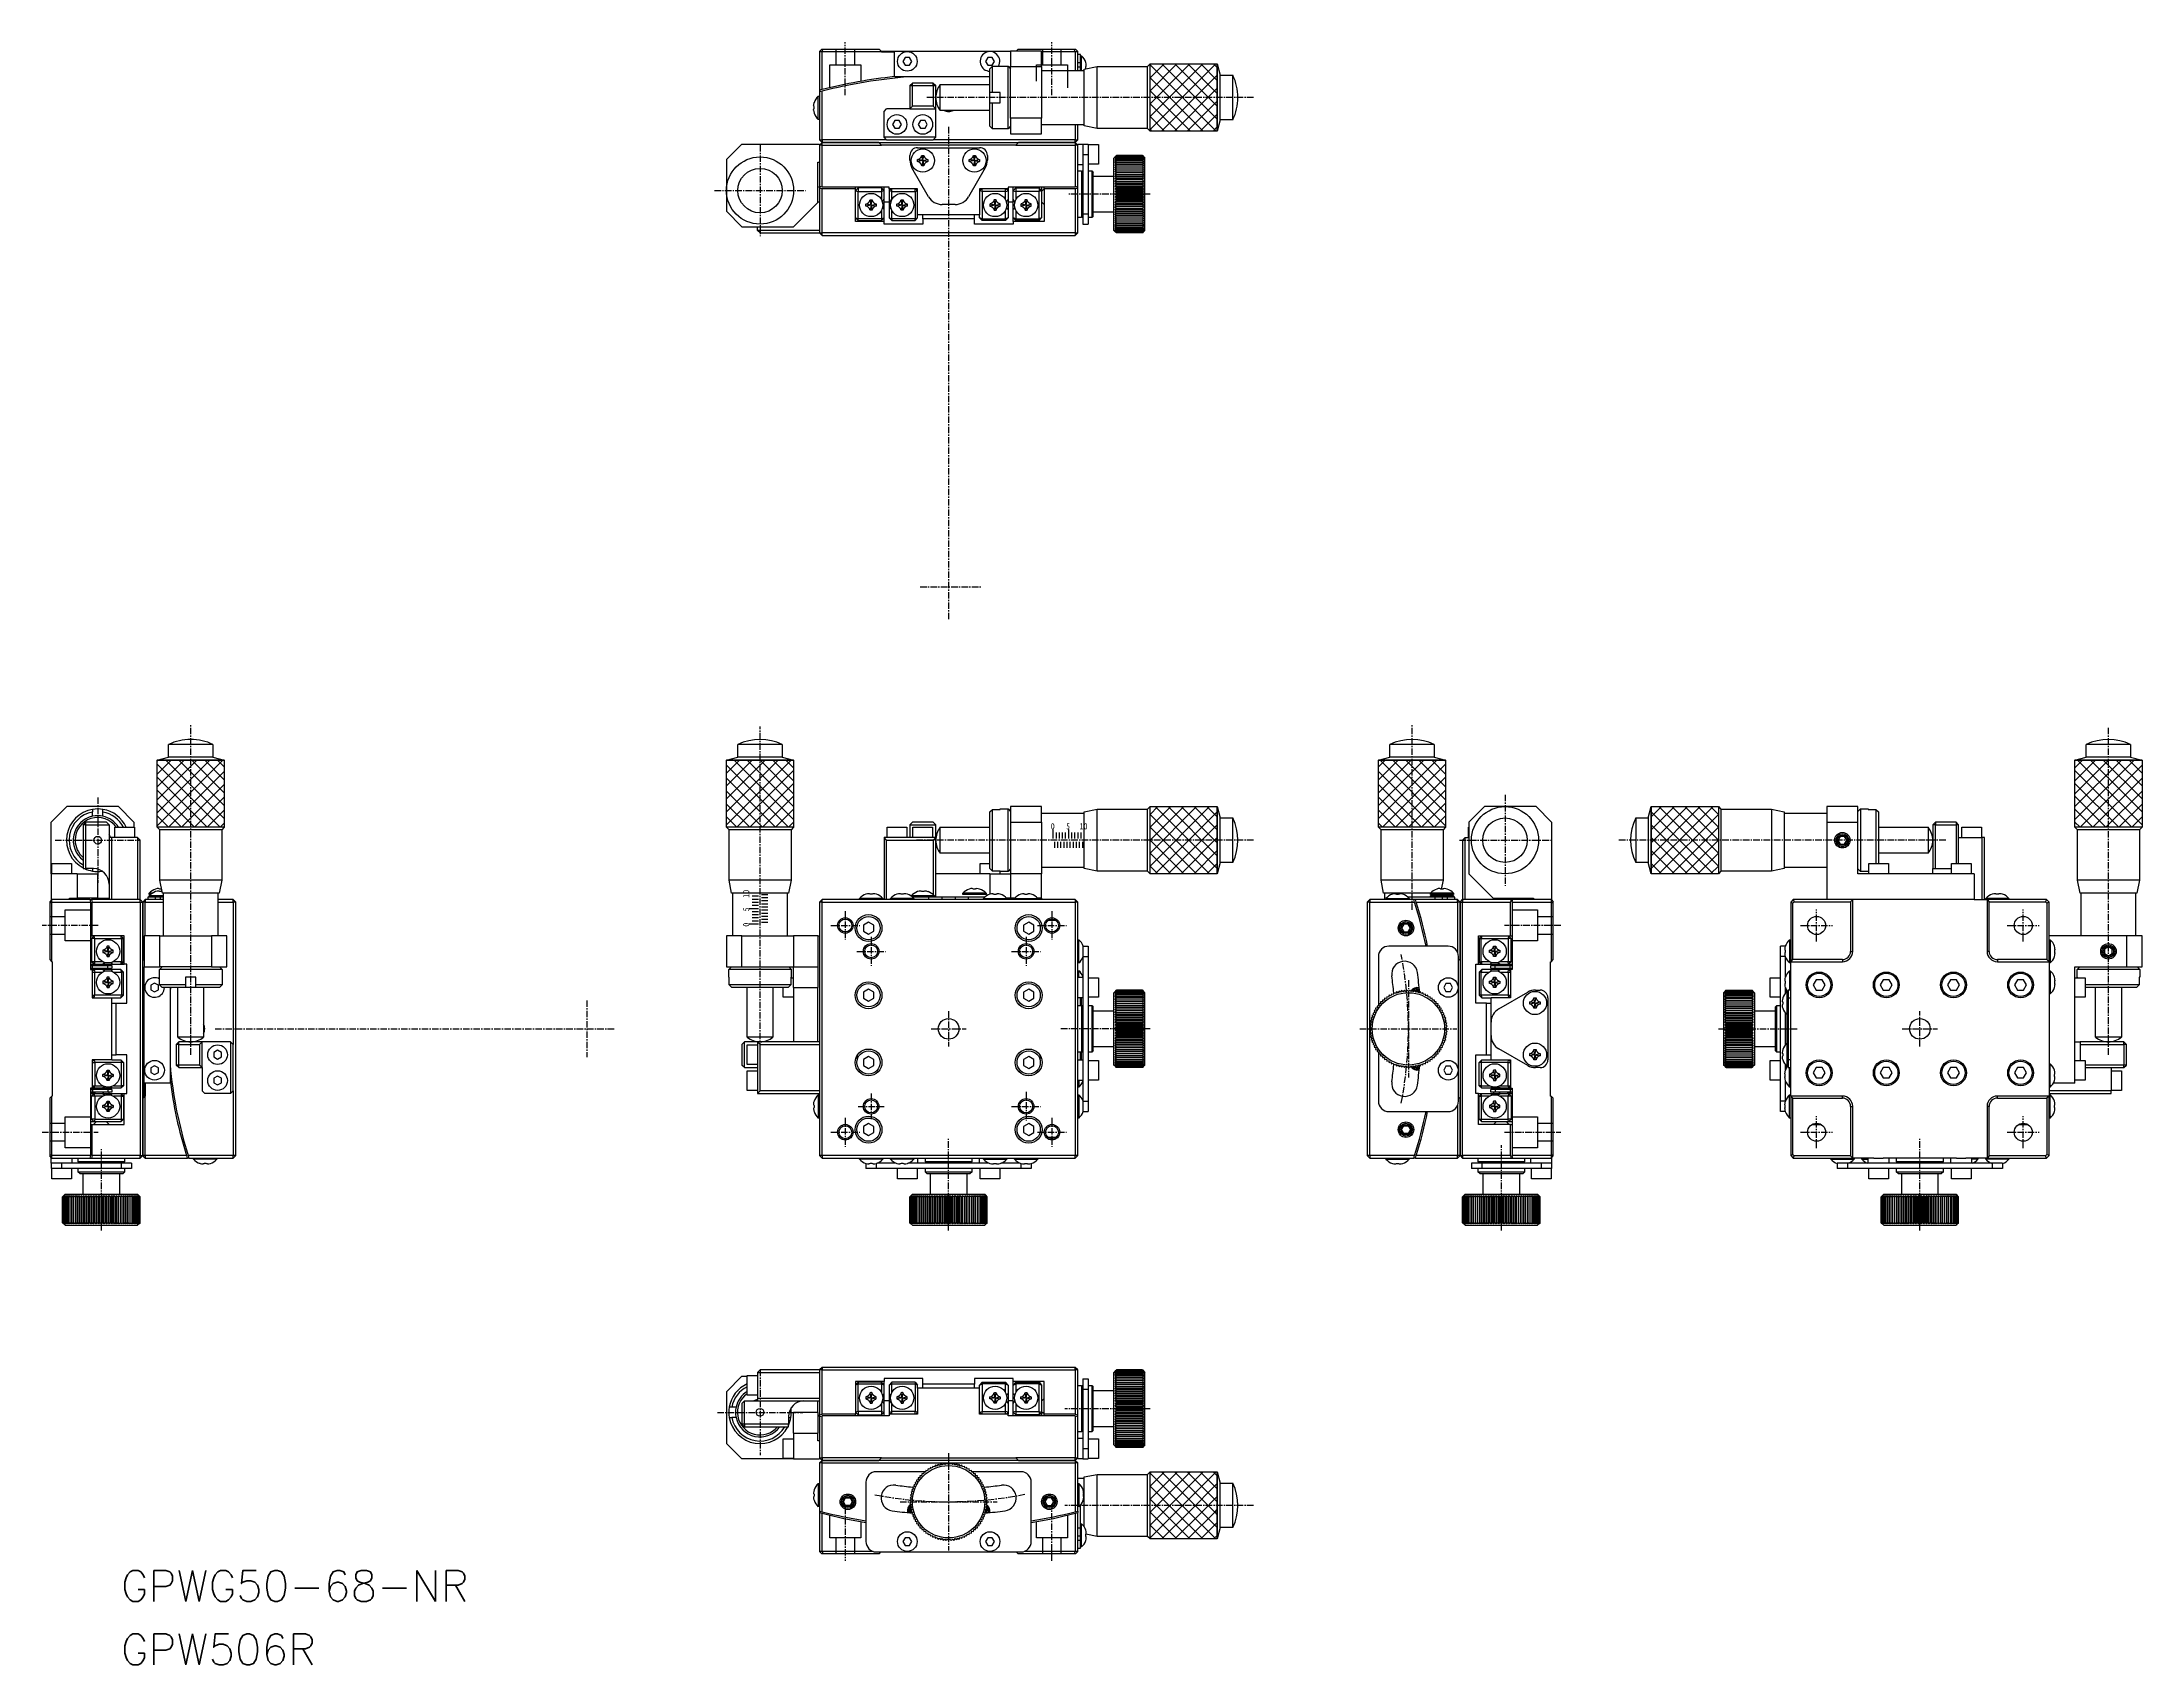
# Model space of a CAD drawing. Extents: x 72 to 479, y 51 to 365.
import ezdxf

# ---------------------------------------------------------------- set-up
doc = ezdxf.new("R2010")
doc.units = 0
doc.linetypes.add('CENTER', pattern=[2, 1.25, -0.25, 0.25, -0.25])
doc.layers.get('0').update_dxf_attribs({"linetype": 'CONTINUOUS'})
doc.layers.add('CENTER', color=1, linetype='CENTER')
doc.styles.add('ｽﾀｲﾙ1', font='txt.shx', dxfattribs={"bigfont": 'bigfont.shx'})

msp = doc.modelspace()

# ---------------------------------------------------------------- texts
at = {"color": 7, "linetype": 'CONTINUOUS'}
for s, width, p in [('0', 0.864, (267.7, 212.46)), ('5', 0.72, (270.7, 212.46)), ('10', 0.96, (273.26, 212.46))]:
    msp.add_text(s, height=1.2, dxfattribs=dict(at, width=width)).set_placement(p)
for s, width, p in [('10', 0.96, (209.33, 199.2)), ('5', 0.72, (209.33, 196.63)), ('0', 0.864, (209.33, 193.63))]:
    msp.add_text(s, height=1.2, rotation=90, dxfattribs=dict(at, width=width)).set_placement(p)
at = {"color": 7, "linetype": 'CONTINUOUS', "style": 'ｽﾀｲﾙ1'}
for s, p in [('GPWG50-68-NR', (87.68, 63.09)), ('GPW506R', (87.68, 50.78))]:
    msp.add_text(s, height=6, dxfattribs=at).set_placement(p)

# ---------------------------------------------------------------- linework, layer by layer
at = {"color": 7, "linetype": 'CONTINUOUS'}
for p, q in [((222.93, 362.96), (223.33, 363.36)), ((222.93, 362.96), (222.93, 355.46)), ((222.93, 362.96), (223.43, 362.96)), ((223.59, 363.36), (223.33, 363.36)), ((223.43, 362.96), (223.59, 363.36)), ((223.43, 362.96), (234.93, 362.96)), ((223.43, 355.59), (223.43, 362.96)), ((234.53, 363.36), (223.59, 363.36)), ((234.93, 362.96), (234.53, 363.36)), ((234.83, 363.06), (237.43, 363.06)), ((234.93, 362.86), (234.93, 362.96)), ((237.43, 362.86), (234.93, 362.86)), ((237.43, 363.06), (259.93, 363.06)), ((237.43, 358.06), (237.43, 363.06)), ((239.49, 361.81), (239.06, 361.06)), ((240.36, 361.81), (239.49, 361.81)), ((240.79, 361.06), (240.36, 361.81)), ((255.49, 361.81), (255.06, 361.06)), ((256.36, 361.81), (255.49, 361.81)), ((256.79, 361.06), (256.36, 361.81)), ((265.93, 363.06), (259.93, 363.06)), ((259.93, 363.06), (259.93, 360.06)), ((261.33, 363.36), (261.03, 363.06)), ((272.26, 363.36), (261.33, 363.36)), ((265.93, 360.06), (265.93, 363.06)), ((265.93, 362.96), (272.43, 362.96)), ((272.53, 363.36), (272.26, 363.36)), ((272.43, 362.96), (272.26, 363.36)), ((272.43, 362.96), (272.43, 359.31)), ((272.43, 362.96), (272.93, 362.96)), ((272.93, 362.96), (272.53, 363.36)), ((272.93, 359.31), (272.93, 362.96)), ((273.43, 362.36), (272.93, 362.36)), ((273.43, 360.86), (273.43, 362.36)), ((273.43, 362.11), (273.66, 362.11)), ((273.66, 359.86), (273.66, 362.11)), ((255.93, 358.06), (237.43, 358.06)), ((239.06, 361.06), (239.49, 360.31)), ((239.49, 360.31), (240.36, 360.31)), ((240.36, 360.31), (240.79, 361.06)), ((255.06, 361.06), (255.49, 360.31)), ((255.49, 360.31), (256.36, 360.31)), ((255.93, 359.61), (256.43, 360.11)), ((255.93, 355.06), (255.93, 359.61)), ((256.36, 360.31), (256.79, 361.06)), ((256.43, 355.06), (256.43, 360.11)), ((256.43, 360.11), (259.43, 360.11)), ((259.43, 348.01), (259.43, 360.11)), ((259.43, 360.11), (259.93, 359.61)), ((259.93, 350.06), (259.93, 360.06)), ((259.93, 360.06), (265.93, 360.06)), ((265.93, 360.06), (265.93, 350.06)), ((265.93, 359.31), (274.18, 359.31)), ((273.43, 359.96), (273.43, 360.86)), ((273.43, 359.31), (273.43, 359.96)), ((273.66, 359.31), (273.66, 359.86)), ((274.18, 359.56), (276.68, 360.06)), ((274.18, 348.56), (274.18, 359.56)), ((274.47, 360.86), (274.48, 360.87)), ((274.47, 360.06), (274.54, 360.15)), ((274.48, 359.93), (274.47, 360.06)), ((274.47, 359.66), (274.48, 359.8)), ((274.51, 359.63), (274.47, 359.66)), ((274.48, 359.8), (274.48, 359.93)), ((274.54, 360.15), (274.57, 360.28)), ((276.68, 360.06), (286.43, 360.06)), ((276.68, 348.06), (276.68, 360.06)), ((286.43, 360.06), (286.93, 360.56)), ((286.43, 348.06), (286.43, 360.06)), ((286.93, 347.56), (286.93, 360.56)), ((286.93, 360.56), (299.93, 360.56)), ((299.93, 360.56), (300.52, 358.36)), ((299.93, 360.56), (299.93, 347.56)), ((300.52, 349.76), (300.52, 358.36)), ((300.52, 358.36), (302.93, 358.36)), ((302.93, 349.76), (302.93, 358.36)), ((222.7, 354.31), (222.93, 354.31)), ((222.7, 352.06), (222.7, 354.31)), ((222.93, 355.46), (222.93, 355.15)), ((222.93, 355.15), (222.93, 345.86)), ((223.43, 345.86), (223.43, 355.28)), ((240.43, 356.36), (240.93, 356.86)), ((240.43, 356.36), (240.93, 356.36)), ((240.43, 356.36), (240.43, 351.86)), ((244.93, 356.86), (240.93, 356.86)), ((240.93, 356.36), (240.93, 356.86)), ((240.93, 356.36), (244.93, 356.36)), ((240.93, 352.36), (240.93, 356.36)), ((244.93, 356.36), (244.93, 356.86)), ((244.93, 356.86), (245.43, 356.36)), ((244.93, 356.36), (244.93, 352.36)), ((244.93, 356.36), (245.43, 356.36)), ((245.43, 351.86), (245.43, 356.36)), ((246.3, 356.56), (255.93, 356.56)), ((246.3, 351.56), (246.3, 356.56)), ((256.43, 355.06), (255.93, 355.06)), ((255.93, 353.06), (255.93, 355.06)), ((257.93, 355.06), (256.43, 355.06)), ((257.93, 353.06), (257.93, 355.06)), ((221.81, 352.35), (221.79, 352.48)), ((221.79, 351.64), (221.8, 351.75)), ((221.8, 351.75), (221.85, 351.85)), ((221.88, 352.26), (221.81, 352.35)), ((221.85, 351.85), (221.88, 351.86)), ((221.88, 353.06), (221.88, 353.07)), ((221.88, 352.13), (221.88, 352.26)), ((221.88, 352), (221.88, 352.13)), ((221.88, 351.86), (221.88, 352)), ((221.88, 351.06), (221.88, 351.06)), ((222.7, 349.81), (222.7, 352.06)), ((222.93, 349.81), (222.7, 349.81)), ((235.43, 351.36), (235.93, 351.86)), ((235.43, 346.36), (235.43, 351.36)), ((240.43, 351.86), (235.93, 351.86)), ((237.49, 349.61), (237.06, 348.86)), ((238.36, 349.61), (237.49, 349.61)), ((238.79, 348.86), (238.36, 349.61)), ((240.43, 351.86), (240.93, 352.36)), ((240.43, 351.86), (245.43, 351.86)), ((244.93, 352.36), (240.93, 352.36)), ((242.49, 349.61), (242.06, 348.86)), ((243.36, 349.61), (242.49, 349.61)), ((243.79, 348.86), (243.36, 349.61)), ((245.43, 351.86), (244.93, 352.36)), ((245.43, 346.36), (245.43, 351.86)), ((255.93, 351.56), (246.3, 351.56)), ((255.93, 348.51), (255.93, 353.06)), ((255.93, 353.06), (256.43, 353.06)), ((256.43, 348.01), (256.43, 353.06)), ((256.43, 353.06), (257.93, 353.06)), ((265.93, 350.06), (259.93, 350.06)), ((259.93, 350.06), (259.93, 347.06)), ((265.93, 347.06), (265.93, 350.06)), ((300.52, 349.76), (299.93, 347.56)), ((302.93, 349.76), (300.52, 349.76)), ((222.93, 345.86), (223.43, 345.36)), ((222.93, 345.86), (223.43, 345.86)), ((235.93, 345.86), (223.43, 345.86)), ((223.43, 345.86), (223.43, 345.36)), ((245.43, 346.36), (235.43, 346.36)), ((235.93, 345.86), (235.43, 346.36)), ((235.93, 345.86), (244.93, 345.86)), ((237.06, 348.86), (237.49, 348.11)), ((237.49, 348.11), (238.36, 348.11)), ((238.36, 348.11), (238.79, 348.86)), ((242.06, 348.86), (242.49, 348.11)), ((242.49, 348.11), (243.36, 348.11)), ((243.36, 348.11), (243.79, 348.86)), ((244.93, 345.86), (245.43, 346.36)), ((272.43, 345.86), (244.93, 345.86)), ((256.43, 348.01), (255.93, 348.51)), ((259.43, 348.01), (256.43, 348.01)), ((259.93, 348.51), (259.43, 348.01)), ((259.93, 347.06), (265.93, 347.06)), ((274.18, 348.81), (265.93, 348.81)), ((272.43, 348.81), (272.43, 345.86)), ((272.43, 345.36), (272.93, 345.86)), ((272.43, 345.36), (272.43, 345.86)), ((272.43, 345.86), (272.93, 345.86)), ((272.93, 345.86), (272.93, 348.81)), ((276.68, 348.06), (274.18, 348.56)), ((286.43, 348.06), (276.68, 348.06)), ((286.93, 347.56), (286.43, 348.06)), ((299.93, 347.56), (286.93, 347.56)), ((204.93, 342.06), (207.93, 345.06)), ((204.93, 342.06), (204.93, 336.06)), ((207.93, 345.06), (222.93, 345.06)), ((222.63, 333.76), (222.63, 341.56)), ((222.63, 341.56), (222.93, 341.56)), ((222.93, 344.86), (223.43, 345.36)), ((222.93, 345.06), (222.93, 344.86)), ((222.93, 344.86), (222.93, 336.88)), ((223.43, 344.86), (222.93, 344.86)), ((223.43, 345.36), (234.43, 345.36)), ((234.43, 345.36), (223.43, 345.36)), ((223.43, 344.86), (223.43, 345.36)), ((223.43, 344.86), (234.93, 344.86)), ((223.43, 336.72), (223.43, 344.86)), ((234.43, 345.36), (261.43, 345.36)), ((234.43, 345.36), (234.93, 344.86)), ((260.93, 344.86), (234.93, 344.86)), ((240.43, 341.96), (240.43, 342.86)), ((241.92, 341.93), (241.93, 342.06)), ((241.92, 341.8), (241.92, 341.93)), ((241.93, 341.66), (241.92, 341.8)), ((241.93, 344.36), (253.93, 344.36)), ((241.93, 342.06), (241.95, 342.07)), ((242.93, 341.86), (241.93, 342.06)), ((242.93, 341.86), (241.93, 341.66)), ((241.95, 341.66), (241.93, 341.66)), ((241.95, 342.07), (241.98, 342.07)), ((241.97, 341.66), (241.95, 341.66)), ((241.99, 341.65), (241.97, 341.66)), ((241.98, 342.07), (242.01, 342.08)), ((242.02, 341.65), (241.99, 341.65)), ((242.01, 342.08), (242.04, 342.09)), ((242.04, 341.64), (242.02, 341.65)), ((242.04, 342.09), (242.07, 342.09)), ((242.07, 341.63), (242.04, 341.64)), ((242.07, 342.09), (242.1, 342.1)), ((242.1, 341.62), (242.07, 341.63)), ((242.1, 342.1), (242.13, 342.12)), ((242.13, 341.6), (242.1, 341.62)), ((242.13, 342.12), (242.16, 342.13)), ((242.16, 341.59), (242.13, 341.6)), ((242.16, 342.13), (242.19, 342.15)), ((242.19, 341.57), (242.16, 341.59)), ((242.19, 342.15), (242.22, 342.17)), ((242.22, 341.55), (242.19, 341.57)), ((242.22, 342.17), (242.26, 342.19)), ((242.26, 341.53), (242.22, 341.55)), ((242.26, 342.19), (242.29, 342.22)), ((242.3, 341.5), (242.26, 341.53)), ((242.29, 342.22), (242.33, 342.25)), ((242.34, 341.47), (242.3, 341.5)), ((242.33, 342.25), (242.37, 342.28)), ((242.37, 341.44), (242.34, 341.47)), ((242.37, 342.28), (242.41, 342.31)), ((242.41, 342.31), (242.44, 342.34)), ((242.44, 342.34), (242.48, 342.38)), ((242.48, 342.38), (242.51, 342.41)), ((242.51, 342.41), (242.54, 342.45)), ((242.54, 342.45), (242.57, 342.49)), ((242.57, 342.49), (242.59, 342.53)), ((242.59, 342.53), (242.62, 342.56)), ((242.62, 342.56), (242.64, 342.59)), ((242.64, 342.59), (242.65, 342.62)), ((242.65, 342.62), (242.67, 342.66)), ((242.67, 342.66), (242.68, 342.69)), ((242.68, 342.69), (242.69, 342.72)), ((242.69, 342.72), (242.7, 342.74)), ((242.7, 342.74), (242.71, 342.77)), ((242.71, 342.77), (242.72, 342.8)), ((242.72, 342.84), (242.73, 342.86)), ((242.72, 342.82), (242.72, 342.84)), ((242.72, 342.8), (242.72, 342.82)), ((242.73, 342.86), (242.86, 342.87)), ((242.93, 341.86), (242.73, 342.86)), ((242.93, 341.86), (242.73, 340.86)), ((242.86, 342.87), (243, 342.87)), ((242.93, 341.86), (243.13, 342.86)), ((242.93, 341.86), (243.93, 342.06)), ((242.93, 341.86), (243.13, 340.86)), ((242.93, 341.86), (243.93, 341.66)), ((243, 342.87), (243.13, 342.86)), ((243.13, 342.86), (243.13, 342.83)), ((243.13, 342.83), (243.14, 342.81)), ((243.14, 342.81), (243.14, 342.78)), ((243.14, 342.78), (243.15, 342.75)), ((243.15, 342.75), (243.16, 342.72)), ((243.16, 342.72), (243.17, 342.69)), ((243.17, 342.69), (243.18, 342.66)), ((243.18, 342.66), (243.2, 342.63)), ((243.2, 342.63), (243.21, 342.6)), ((243.21, 342.6), (243.23, 342.57)), ((243.23, 342.57), (243.26, 342.53)), ((243.26, 342.53), (243.28, 342.49)), ((243.28, 342.49), (243.31, 342.46)), ((243.31, 342.46), (243.34, 342.42)), ((243.34, 342.42), (243.37, 342.38)), ((243.37, 342.38), (243.41, 342.35)), ((243.41, 342.35), (243.44, 342.31)), ((243.44, 342.31), (243.48, 342.28)), ((243.48, 342.28), (243.52, 342.25)), ((243.52, 341.48), (243.48, 341.45)), ((243.52, 342.25), (243.55, 342.22)), ((243.56, 341.51), (243.52, 341.48)), ((243.55, 342.22), (243.59, 342.2)), ((243.6, 341.53), (243.56, 341.51)), ((243.59, 342.2), (243.63, 342.17)), ((243.64, 341.56), (243.6, 341.53)), ((243.63, 342.17), (243.66, 342.15)), ((243.67, 341.58), (243.64, 341.56)), ((243.66, 342.15), (243.69, 342.14)), ((243.7, 341.59), (243.67, 341.58)), ((243.69, 342.14), (243.72, 342.12)), ((243.73, 341.61), (243.7, 341.59)), ((243.72, 342.12), (243.75, 342.11)), ((243.76, 341.62), (243.73, 341.61)), ((243.75, 342.11), (243.78, 342.1)), ((243.79, 341.63), (243.76, 341.62)), ((243.78, 342.1), (243.81, 342.09)), ((243.81, 341.64), (243.79, 341.63)), ((243.81, 342.09), (243.84, 342.08)), ((243.84, 341.65), (243.81, 341.64)), ((243.84, 342.08), (243.86, 342.07)), ((243.87, 341.65), (243.84, 341.65)), ((243.86, 342.07), (243.88, 342.07)), ((243.9, 341.66), (243.87, 341.65)), ((243.88, 342.07), (243.91, 342.06)), ((243.93, 341.66), (243.9, 341.66)), ((243.91, 342.06), (243.93, 342.06)), ((243.93, 342.06), (243.93, 341.93)), ((243.93, 341.93), (243.93, 341.79)), ((243.93, 341.79), (243.93, 341.66)), ((251.92, 341.93), (251.93, 342.06)), ((251.92, 341.8), (251.92, 341.93)), ((251.93, 341.66), (251.92, 341.8)), ((251.93, 342.06), (251.95, 342.07)), ((252.93, 341.86), (251.93, 342.06)), ((252.93, 341.86), (251.93, 341.66)), ((251.95, 341.66), (251.93, 341.66)), ((251.95, 342.07), (251.98, 342.07)), ((251.97, 341.66), (251.95, 341.66)), ((251.99, 341.65), (251.97, 341.66)), ((251.98, 342.07), (252.01, 342.08)), ((252.02, 341.65), (251.99, 341.65)), ((252.01, 342.08), (252.04, 342.09)), ((252.04, 341.64), (252.02, 341.65)), ((252.04, 342.09), (252.07, 342.09)), ((252.07, 341.63), (252.04, 341.64)), ((252.07, 342.09), (252.1, 342.1)), ((252.1, 341.62), (252.07, 341.63)), ((252.1, 342.1), (252.13, 342.12)), ((252.13, 341.6), (252.1, 341.62)), ((252.13, 342.12), (252.16, 342.13)), ((252.16, 341.59), (252.13, 341.6)), ((252.16, 342.13), (252.19, 342.15)), ((252.19, 341.57), (252.16, 341.59)), ((252.19, 342.15), (252.22, 342.17)), ((252.22, 341.55), (252.19, 341.57)), ((252.22, 342.17), (252.26, 342.19)), ((252.26, 341.53), (252.22, 341.55)), ((252.26, 342.19), (252.29, 342.22)), ((252.3, 341.5), (252.26, 341.53)), ((252.29, 342.22), (252.33, 342.25)), ((252.34, 341.47), (252.3, 341.5)), ((252.33, 342.25), (252.37, 342.28)), ((252.37, 341.44), (252.34, 341.47)), ((252.37, 342.28), (252.41, 342.31)), ((252.41, 342.31), (252.44, 342.34)), ((252.44, 342.34), (252.48, 342.38)), ((252.48, 342.38), (252.51, 342.41)), ((252.51, 342.41), (252.54, 342.45)), ((252.54, 342.45), (252.57, 342.49)), ((252.57, 342.49), (252.59, 342.53)), ((252.59, 342.53), (252.62, 342.56)), ((252.62, 342.56), (252.64, 342.59)), ((252.64, 342.59), (252.65, 342.62)), ((252.65, 342.62), (252.67, 342.66)), ((252.67, 342.66), (252.68, 342.69)), ((252.68, 342.69), (252.69, 342.72)), ((252.69, 342.72), (252.7, 342.74)), ((252.7, 342.74), (252.71, 342.77)), ((252.71, 342.77), (252.72, 342.8)), ((252.72, 342.84), (252.73, 342.86)), ((252.72, 342.82), (252.72, 342.84)), ((252.72, 342.8), (252.72, 342.82)), ((252.73, 342.86), (252.86, 342.87)), ((252.93, 341.86), (252.73, 342.86)), ((252.93, 341.86), (252.73, 340.86)), ((252.86, 342.87), (253, 342.87)), ((252.93, 341.86), (253.13, 342.86)), ((252.93, 341.86), (253.93, 342.06)), ((252.93, 341.86), (253.13, 340.86)), ((252.93, 341.86), (253.93, 341.66)), ((253, 342.87), (253.13, 342.86)), ((253.13, 342.86), (253.13, 342.83)), ((253.13, 342.83), (253.14, 342.81)), ((253.14, 342.81), (253.14, 342.78)), ((253.14, 342.78), (253.15, 342.75)), ((253.15, 342.75), (253.16, 342.72)), ((253.16, 342.72), (253.17, 342.69)), ((253.17, 342.69), (253.18, 342.66)), ((253.18, 342.66), (253.2, 342.63)), ((253.2, 342.63), (253.21, 342.6)), ((253.21, 342.6), (253.23, 342.57)), ((253.23, 342.57), (253.26, 342.53)), ((253.26, 342.53), (253.28, 342.49)), ((253.28, 342.49), (253.31, 342.46)), ((253.31, 342.46), (253.34, 342.42)), ((253.34, 342.42), (253.37, 342.38)), ((253.37, 342.38), (253.41, 342.35)), ((253.41, 342.35), (253.44, 342.31)), ((253.44, 342.31), (253.48, 342.28)), ((253.48, 342.28), (253.52, 342.25)), ((253.52, 341.48), (253.48, 341.45)), ((253.52, 342.25), (253.55, 342.22)), ((253.56, 341.51), (253.52, 341.48)), ((253.55, 342.22), (253.59, 342.2)), ((253.6, 341.53), (253.56, 341.51)), ((253.59, 342.2), (253.63, 342.17)), ((253.64, 341.56), (253.6, 341.53)), ((253.63, 342.17), (253.66, 342.15)), ((253.67, 341.58), (253.64, 341.56)), ((253.66, 342.15), (253.69, 342.14)), ((253.7, 341.59), (253.67, 341.58)), ((253.69, 342.14), (253.72, 342.12)), ((253.73, 341.61), (253.7, 341.59)), ((253.72, 342.12), (253.75, 342.11)), ((253.76, 341.62), (253.73, 341.61)), ((253.75, 342.11), (253.78, 342.1)), ((253.79, 341.63), (253.76, 341.62)), ((253.78, 342.1), (253.81, 342.09)), ((253.81, 341.64), (253.79, 341.63)), ((253.81, 342.09), (253.84, 342.08)), ((253.84, 341.65), (253.81, 341.64)), ((253.84, 342.08), (253.86, 342.07)), ((253.87, 341.65), (253.84, 341.65)), ((253.86, 342.07), (253.88, 342.07)), ((253.9, 341.66), (253.87, 341.65)), ((253.88, 342.07), (253.91, 342.06)), ((253.93, 341.66), (253.9, 341.66)), ((253.91, 342.06), (253.93, 342.06)), ((253.93, 342.06), (253.93, 341.93)), ((253.93, 341.93), (253.93, 341.79)), ((253.93, 341.79), (253.93, 341.66)), ((255.43, 342.86), (255.43, 341.96)), ((260.93, 344.86), (261.43, 345.36)), ((260.93, 344.86), (272.43, 344.86)), ((261.43, 345.36), (272.43, 345.36)), ((272.43, 345.36), (261.43, 345.36)), ((272.43, 345.36), (272.93, 344.86)), ((272.43, 345.36), (272.43, 344.86)), ((272.43, 344.86), (272.43, 336.72)), ((272.93, 344.86), (272.43, 344.86)), ((272.93, 345.06), (273.93, 345.06)), ((272.93, 344.86), (272.93, 345.06)), ((272.93, 336.88), (272.93, 344.86)), ((273.93, 345.06), (273.93, 343.06)), ((273.93, 345.06), (274.93, 345.06)), ((273.93, 343.06), (273.93, 331.56)), ((274.93, 345.06), (274.93, 343.06)), ((274.93, 344.96), (276.93, 344.96)), ((274.93, 343.06), (274.93, 331.56)), ((276.93, 344.96), (276.93, 341.16)), ((279.93, 342.36), (280.43, 342.86)), ((279.93, 328.36), (279.93, 342.36)), ((280.18, 342.61), (280.43, 342.86)), ((280.43, 342.84), (280.18, 342.61)), ((280.18, 342.57), (280.43, 342.84)), ((280.43, 342.79), (280.18, 342.57)), ((280.18, 342.5), (280.43, 342.79)), ((280.43, 342.7), (280.18, 342.5)), ((280.18, 342.4), (280.43, 342.7)), ((280.43, 342.57), (280.18, 342.4)), ((280.18, 342.26), (280.43, 342.57)), ((280.43, 342.41), (280.18, 342.26)), ((280.18, 342.09), (280.43, 342.41)), ((280.43, 342.21), (280.18, 342.09)), ((280.18, 341.88), (280.43, 342.21)), ((280.43, 341.98), (280.18, 341.88)), ((280.18, 341.64), (280.43, 341.98)), ((280.43, 341.72), (280.18, 341.64)), ((280.18, 341.37), (280.43, 341.72)), ((285.43, 342.86), (280.43, 342.86)), ((285.43, 342.84), (280.43, 342.84)), ((285.43, 342.79), (280.43, 342.79)), ((285.43, 342.7), (280.43, 342.7)), ((285.43, 342.57), (280.43, 342.57)), ((285.43, 342.41), (280.43, 342.41)), ((285.43, 342.21), (280.43, 342.21)), ((285.43, 341.98), (280.43, 341.98)), ((285.43, 341.72), (280.43, 341.72)), ((285.43, 342.86), (285.93, 342.36)), ((285.43, 342.86), (285.68, 342.61)), ((285.43, 342.84), (285.68, 342.57)), ((285.68, 342.61), (285.43, 342.84)), ((285.43, 342.79), (285.68, 342.5)), ((285.68, 342.57), (285.43, 342.79)), ((285.43, 342.7), (285.68, 342.4)), ((285.68, 342.5), (285.43, 342.7)), ((285.43, 342.57), (285.68, 342.26)), ((285.68, 342.4), (285.43, 342.57)), ((285.43, 342.41), (285.68, 342.09)), ((285.68, 342.26), (285.43, 342.41)), ((285.43, 342.21), (285.68, 341.88)), ((285.68, 342.09), (285.43, 342.21)), ((285.43, 341.98), (285.68, 341.64)), ((285.68, 341.88), (285.43, 341.98)), ((285.43, 341.72), (285.68, 341.37)), ((285.68, 341.64), (285.43, 341.72)), ((285.93, 328.36), (285.93, 342.36)), ((244.06, 334.86), (240.83, 340.46)), ((242.41, 341.41), (242.37, 341.44)), ((242.45, 341.38), (242.41, 341.41)), ((242.48, 341.34), (242.45, 341.38)), ((242.51, 341.3), (242.48, 341.34)), ((242.54, 341.27), (242.51, 341.3)), ((242.57, 341.23), (242.54, 341.27)), ((242.6, 341.19), (242.57, 341.23)), ((242.62, 341.15), (242.6, 341.19)), ((242.64, 341.12), (242.62, 341.15)), ((242.66, 341.09), (242.64, 341.12)), ((242.67, 341.06), (242.66, 341.09)), ((242.68, 341.03), (242.67, 341.06)), ((242.69, 341), (242.68, 341.03)), ((242.7, 340.98), (242.69, 341)), ((242.71, 340.95), (242.7, 340.98)), ((242.72, 340.92), (242.71, 340.95)), ((242.72, 340.89), (242.72, 340.92)), ((242.73, 340.86), (242.72, 340.89)), ((242.86, 340.86), (242.73, 340.86)), ((242.99, 340.86), (242.86, 340.86)), ((243.13, 340.86), (242.99, 340.86)), ((243.14, 340.93), (243.13, 340.91)), ((243.13, 340.91), (243.13, 340.88)), ((243.13, 340.88), (243.13, 340.86)), ((243.15, 340.98), (243.14, 340.95)), ((243.14, 340.95), (243.14, 340.93)), ((243.16, 341.01), (243.15, 340.98)), ((243.17, 341.04), (243.16, 341.01)), ((243.19, 341.07), (243.17, 341.04)), ((243.2, 341.1), (243.19, 341.07)), ((243.22, 341.13), (243.2, 341.1)), ((243.24, 341.16), (243.22, 341.13)), ((243.26, 341.2), (243.24, 341.16)), ((243.29, 341.24), (243.26, 341.2)), ((243.31, 341.27), (243.29, 341.24)), ((243.35, 341.31), (243.31, 341.27)), ((243.38, 341.35), (243.35, 341.31)), ((243.41, 341.38), (243.38, 341.35)), ((243.45, 341.42), (243.41, 341.38)), ((243.48, 341.45), (243.45, 341.42)), ((255.02, 340.46), (251.79, 334.86)), ((252.41, 341.41), (252.37, 341.44)), ((252.45, 341.38), (252.41, 341.41)), ((252.48, 341.34), (252.45, 341.38)), ((252.51, 341.3), (252.48, 341.34)), ((252.54, 341.27), (252.51, 341.3)), ((252.57, 341.23), (252.54, 341.27)), ((252.6, 341.19), (252.57, 341.23)), ((252.62, 341.15), (252.6, 341.19)), ((252.64, 341.12), (252.62, 341.15)), ((252.66, 341.09), (252.64, 341.12)), ((252.67, 341.06), (252.66, 341.09)), ((252.68, 341.03), (252.67, 341.06)), ((252.69, 341), (252.68, 341.03)), ((252.7, 340.98), (252.69, 341)), ((252.71, 340.95), (252.7, 340.98)), ((252.72, 340.92), (252.71, 340.95)), ((252.72, 340.89), (252.72, 340.92)), ((252.73, 340.86), (252.72, 340.89)), ((252.86, 340.86), (252.73, 340.86)), ((252.99, 340.86), (252.86, 340.86)), ((253.13, 340.86), (252.99, 340.86)), ((253.14, 340.93), (253.13, 340.91)), ((253.13, 340.91), (253.13, 340.88)), ((253.13, 340.88), (253.13, 340.86)), ((253.15, 340.98), (253.14, 340.95)), ((253.14, 340.95), (253.14, 340.93)), ((253.16, 341.01), (253.15, 340.98)), ((253.17, 341.04), (253.16, 341.01)), ((253.19, 341.07), (253.17, 341.04)), ((253.2, 341.1), (253.19, 341.07)), ((253.22, 341.13), (253.2, 341.1)), ((253.24, 341.16), (253.22, 341.13)), ((253.26, 341.2), (253.24, 341.16)), ((253.29, 341.24), (253.26, 341.2)), ((253.31, 341.27), (253.29, 341.24)), ((253.35, 341.31), (253.31, 341.27)), ((253.38, 341.35), (253.35, 341.31)), ((253.41, 341.38), (253.38, 341.35)), ((253.45, 341.42), (253.41, 341.38)), ((253.48, 341.45), (253.45, 341.42)), ((273.93, 341.06), (272.93, 341.06)), ((272.93, 339.86), (273.63, 339.86)), ((273.63, 339.86), (273.63, 330.86)), ((273.63, 339.86), (273.93, 339.56)), ((276.93, 341.16), (274.93, 341.16)), ((274.93, 339.86), (275.63, 339.86)), ((275.63, 339.86), (275.63, 330.86)), ((275.63, 339.86), (275.93, 339.56)), ((275.93, 331.16), (275.93, 339.56)), ((275.93, 338.86), (279.93, 338.86)), ((280.43, 341.43), (280.18, 341.37)), ((280.18, 341.08), (280.43, 341.43)), ((280.43, 341.11), (280.18, 341.08)), ((280.18, 340.75), (280.43, 341.11)), ((280.43, 340.76), (280.18, 340.75)), ((280.18, 340.4), (280.43, 340.76)), ((285.68, 340.4), (280.18, 340.4)), ((280.43, 340.38), (280.18, 340.4)), ((280.18, 340.02), (280.43, 340.38)), ((285.68, 340.02), (280.18, 340.02)), ((280.43, 339.98), (280.18, 340.02)), ((280.18, 339.62), (280.43, 339.98)), ((285.68, 339.62), (280.18, 339.62)), ((280.43, 339.56), (280.18, 339.62)), ((280.18, 339.2), (280.43, 339.56)), ((285.68, 339.2), (280.18, 339.2)), ((280.43, 339.11), (280.18, 339.2)), ((280.18, 338.77), (280.43, 339.11)), ((285.68, 338.77), (280.18, 338.77)), ((280.43, 338.65), (280.18, 338.77)), ((280.18, 338.31), (280.43, 338.65)), ((285.68, 338.31), (280.18, 338.31)), ((280.43, 338.17), (280.18, 338.31)), ((280.18, 337.84), (280.43, 338.17)), ((285.68, 337.84), (280.18, 337.84)), ((280.43, 337.68), (280.18, 337.84)), ((280.18, 337.36), (280.43, 337.68)), ((285.43, 341.43), (280.43, 341.43)), ((285.43, 341.11), (280.43, 341.11)), ((285.43, 340.76), (280.43, 340.76)), ((285.43, 340.38), (280.43, 340.38)), ((285.43, 339.98), (280.43, 339.98)), ((285.43, 339.56), (280.43, 339.56)), ((285.43, 339.11), (280.43, 339.11)), ((285.43, 338.65), (280.43, 338.65)), ((285.43, 338.17), (280.43, 338.17)), ((285.43, 337.68), (280.43, 337.68)), ((285.43, 341.43), (285.68, 341.08)), ((285.68, 341.37), (285.43, 341.43)), ((285.43, 341.11), (285.68, 340.75)), ((285.68, 341.08), (285.43, 341.11)), ((285.43, 340.76), (285.68, 340.4)), ((285.68, 340.75), (285.43, 340.76)), ((285.68, 340.4), (285.43, 340.38)), ((285.43, 340.38), (285.68, 340.02)), ((285.68, 340.02), (285.43, 339.98)), ((285.43, 339.98), (285.68, 339.62)), ((285.68, 339.62), (285.43, 339.56)), ((285.43, 339.56), (285.68, 339.2)), ((285.68, 339.2), (285.43, 339.11)), ((285.43, 339.11), (285.68, 338.77)), ((285.68, 338.77), (285.43, 338.65)), ((285.43, 338.65), (285.68, 338.31)), ((285.68, 338.31), (285.43, 338.17)), ((285.43, 338.17), (285.68, 337.84)), ((285.68, 337.84), (285.43, 337.68)), ((285.43, 337.68), (285.68, 337.36)), ((204.93, 336.06), (204.93, 332.06)), ((222.63, 333.76), (217.93, 329.06)), ((222.63, 333.86), (222.93, 333.86)), ((222.93, 336.57), (222.93, 336.88)), ((222.93, 336.57), (222.93, 327.86)), ((236.43, 336.72), (223.43, 336.72)), ((229.93, 336.41), (223.43, 336.41)), ((223.43, 327.86), (223.43, 336.41)), ((229.93, 336.41), (229.93, 336.72)), ((229.93, 336.04), (230.43, 336.56)), ((229.93, 330.07), (229.93, 336.41)), ((229.93, 336.04), (230.43, 335.91)), ((230.43, 336.56), (230.43, 336.72)), ((230.43, 336.56), (230.43, 335.91)), ((234.93, 336.56), (230.43, 336.56)), ((230.43, 335.91), (234.93, 335.91)), ((230.43, 330.57), (230.43, 335.91)), ((231.92, 333.33), (231.93, 333.46)), ((231.92, 333.2), (231.92, 333.33)), ((231.93, 333.46), (231.95, 333.47)), ((232.93, 333.26), (231.93, 333.46)), ((231.95, 333.47), (231.98, 333.47)), ((231.98, 333.47), (232.01, 333.48)), ((232.01, 333.48), (232.04, 333.49)), ((232.04, 333.49), (232.07, 333.49)), ((232.07, 333.49), (232.1, 333.5)), ((232.1, 333.5), (232.13, 333.52)), ((232.13, 333.52), (232.16, 333.53)), ((232.16, 333.53), (232.19, 333.55)), ((232.19, 333.55), (232.22, 333.57)), ((232.22, 333.57), (232.26, 333.59)), ((232.26, 333.59), (232.29, 333.62)), ((232.29, 333.62), (232.33, 333.65)), ((232.33, 333.65), (232.37, 333.68)), ((232.37, 333.68), (232.41, 333.71)), ((232.41, 333.71), (232.44, 333.74)), ((232.44, 333.74), (232.48, 333.78)), ((232.48, 333.78), (232.51, 333.81)), ((232.51, 333.81), (232.54, 333.85)), ((232.54, 333.85), (232.57, 333.89)), ((232.57, 333.89), (232.59, 333.93)), ((232.59, 333.93), (232.62, 333.96)), ((232.62, 333.96), (232.64, 333.99)), ((232.64, 333.99), (232.65, 334.02)), ((232.65, 334.02), (232.67, 334.06)), ((232.67, 334.06), (232.68, 334.09)), ((232.68, 334.09), (232.69, 334.12)), ((232.69, 334.12), (232.7, 334.14)), ((232.7, 334.14), (232.71, 334.17)), ((232.71, 334.17), (232.72, 334.2)), ((232.72, 334.24), (232.73, 334.26)), ((232.72, 334.22), (232.72, 334.24)), ((232.72, 334.2), (232.72, 334.22)), ((232.73, 334.26), (232.86, 334.27)), ((232.93, 333.26), (232.73, 334.26)), ((232.86, 334.27), (233, 334.27)), ((232.93, 333.26), (233.13, 334.26)), ((232.93, 333.26), (233.93, 333.46)), ((233, 334.27), (233.13, 334.26)), ((233.13, 334.26), (233.13, 334.23)), ((233.13, 334.23), (233.14, 334.21)), ((233.14, 334.21), (233.14, 334.18)), ((233.14, 334.18), (233.15, 334.15)), ((233.15, 334.15), (233.16, 334.12)), ((233.16, 334.12), (233.17, 334.09)), ((233.17, 334.09), (233.18, 334.06)), ((233.18, 334.06), (233.2, 334.03)), ((233.2, 334.03), (233.21, 334)), ((233.21, 334), (233.23, 333.97)), ((233.23, 333.97), (233.26, 333.93)), ((233.26, 333.93), (233.28, 333.89)), ((233.28, 333.89), (233.31, 333.86)), ((233.31, 333.86), (233.34, 333.82)), ((233.34, 333.82), (233.37, 333.78)), ((233.37, 333.78), (233.41, 333.75)), ((233.41, 333.75), (233.44, 333.71)), ((233.44, 333.71), (233.48, 333.68)), ((233.48, 333.68), (233.52, 333.65)), ((233.52, 333.65), (233.55, 333.62)), ((233.55, 333.62), (233.59, 333.6)), ((233.59, 333.6), (233.63, 333.57)), ((233.63, 333.57), (233.66, 333.55)), ((233.66, 333.55), (233.69, 333.54)), ((233.69, 333.54), (233.72, 333.52)), ((233.72, 333.52), (233.75, 333.51)), ((233.75, 333.51), (233.78, 333.5)), ((233.78, 333.5), (233.81, 333.49)), ((233.81, 333.49), (233.84, 333.48)), ((233.84, 333.48), (233.86, 333.47)), ((233.86, 333.47), (233.88, 333.47)), ((233.88, 333.47), (233.91, 333.46)), ((233.91, 333.46), (233.93, 333.46)), ((233.93, 333.46), (233.93, 333.33)), ((233.93, 333.33), (233.93, 333.19)), ((234.93, 336.72), (234.93, 336.56)), ((234.93, 336.56), (235.43, 336.04)), ((234.93, 336.56), (234.93, 335.91)), ((235.43, 336.04), (234.93, 335.91)), ((234.93, 335.91), (234.93, 334.29)), ((235.08, 333.9), (235.43, 334.38)), ((235.43, 336.04), (235.43, 336.72)), ((235.43, 334.38), (235.43, 336.04)), ((235.43, 332.45), (235.43, 334.38)), ((235.43, 333.86), (236.43, 333.86)), ((236.43, 336.41), (236.43, 336.72)), ((241.93, 336.41), (236.43, 336.41)), ((236.78, 336.41), (236.43, 336.04)), ((236.43, 336.41), (236.43, 336.04)), ((236.93, 335.91), (236.43, 336.04)), ((236.43, 336.04), (236.43, 334.38)), ((236.43, 334.38), (236.77, 333.9)), ((236.43, 334.38), (236.43, 332.45)), ((236.93, 335.91), (236.93, 336.41)), ((236.93, 335.91), (241.43, 335.91)), ((236.93, 334.29), (236.93, 335.91)), ((237.92, 333.33), (237.93, 333.46)), ((237.92, 333.2), (237.92, 333.33)), ((237.93, 333.46), (237.95, 333.47)), ((238.93, 333.26), (237.93, 333.46)), ((237.95, 333.47), (237.98, 333.47)), ((237.98, 333.47), (238.01, 333.48)), ((238.01, 333.48), (238.04, 333.49)), ((238.04, 333.49), (238.07, 333.49)), ((238.07, 333.49), (238.1, 333.5)), ((238.1, 333.5), (238.13, 333.52)), ((238.13, 333.52), (238.16, 333.53)), ((238.16, 333.53), (238.19, 333.55)), ((238.19, 333.55), (238.22, 333.57)), ((238.22, 333.57), (238.26, 333.59)), ((238.26, 333.59), (238.29, 333.62)), ((238.29, 333.62), (238.33, 333.65)), ((238.33, 333.65), (238.37, 333.68)), ((238.37, 333.68), (238.41, 333.71)), ((238.41, 333.71), (238.44, 333.74)), ((238.44, 333.74), (238.48, 333.78)), ((238.48, 333.78), (238.51, 333.81)), ((238.51, 333.81), (238.54, 333.85)), ((238.54, 333.85), (238.57, 333.89)), ((238.57, 333.89), (238.59, 333.93)), ((238.59, 333.93), (238.62, 333.96)), ((238.62, 333.96), (238.64, 333.99)), ((238.64, 333.99), (238.65, 334.02)), ((238.65, 334.02), (238.67, 334.06)), ((238.67, 334.06), (238.68, 334.09)), ((238.68, 334.09), (238.69, 334.12)), ((238.69, 334.12), (238.7, 334.14)), ((238.7, 334.14), (238.71, 334.17)), ((238.71, 334.17), (238.72, 334.2)), ((238.72, 334.24), (238.73, 334.26)), ((238.72, 334.22), (238.72, 334.24)), ((238.72, 334.2), (238.72, 334.22)), ((238.73, 334.26), (238.86, 334.27)), ((238.93, 333.26), (238.73, 334.26)), ((238.86, 334.27), (239, 334.27)), ((238.93, 333.26), (239.13, 334.26)), ((238.93, 333.26), (239.93, 333.46)), ((239, 334.27), (239.13, 334.26)), ((239.13, 334.26), (239.13, 334.23)), ((239.13, 334.23), (239.14, 334.21)), ((239.14, 334.21), (239.14, 334.18)), ((239.14, 334.18), (239.15, 334.15)), ((239.15, 334.15), (239.16, 334.12)), ((239.16, 334.12), (239.17, 334.09)), ((239.17, 334.09), (239.18, 334.06)), ((239.18, 334.06), (239.2, 334.03)), ((239.2, 334.03), (239.21, 334)), ((239.21, 334), (239.23, 333.97)), ((239.23, 333.97), (239.26, 333.93)), ((239.26, 333.93), (239.28, 333.89)), ((239.28, 333.89), (239.31, 333.86)), ((239.31, 333.86), (239.34, 333.82)), ((239.34, 333.82), (239.37, 333.78)), ((239.37, 333.78), (239.41, 333.75)), ((239.41, 333.75), (239.44, 333.71)), ((239.44, 333.71), (239.48, 333.68)), ((239.48, 333.68), (239.52, 333.65)), ((239.52, 333.65), (239.55, 333.62)), ((239.55, 333.62), (239.59, 333.6)), ((239.59, 333.6), (239.63, 333.57)), ((239.63, 333.57), (239.66, 333.55)), ((239.66, 333.55), (239.69, 333.54)), ((239.69, 333.54), (239.72, 333.52)), ((239.72, 333.52), (239.75, 333.51)), ((239.75, 333.51), (239.78, 333.5)), ((239.78, 333.5), (239.81, 333.49)), ((239.81, 333.49), (239.84, 333.48)), ((239.84, 333.48), (239.86, 333.47)), ((239.86, 333.47), (239.88, 333.47)), ((239.88, 333.47), (239.91, 333.46)), ((239.91, 333.46), (239.93, 333.46)), ((239.93, 333.46), (239.93, 333.33)), ((239.93, 333.33), (239.93, 333.19)), ((241.43, 335.91), (241.43, 336.41)), ((241.43, 335.91), (241.93, 336.04)), ((241.43, 335.91), (241.43, 330.57)), ((241.93, 336.04), (241.58, 336.41)), ((241.93, 331.36), (241.93, 336.41)), ((249.19, 333.36), (246.66, 333.36)), ((259.43, 336.41), (253.93, 336.41)), ((253.93, 336.04), (254.28, 336.41)), ((253.93, 336.41), (253.93, 331.36)), ((254.43, 335.91), (253.93, 336.04)), ((254.43, 335.91), (254.43, 336.41)), ((258.93, 335.91), (254.43, 335.91)), ((254.43, 335.91), (254.43, 330.57)), ((255.93, 333.46), (255.92, 333.33)), ((255.92, 333.33), (255.92, 333.19)), ((256.93, 333.26), (255.93, 333.46)), ((255.95, 333.46), (255.93, 333.46)), ((255.97, 333.47), (255.95, 333.46)), ((255.99, 333.47), (255.97, 333.47)), ((256.02, 333.48), (255.99, 333.47)), ((256.04, 333.49), (256.02, 333.48)), ((256.07, 333.5), (256.04, 333.49)), ((256.1, 333.51), (256.07, 333.5)), ((256.13, 333.52), (256.1, 333.51)), ((256.16, 333.54), (256.13, 333.52)), ((256.19, 333.55), (256.16, 333.54)), ((256.22, 333.57), (256.19, 333.55)), ((256.26, 333.6), (256.22, 333.57)), ((256.3, 333.62), (256.26, 333.6)), ((256.34, 333.65), (256.3, 333.62)), ((256.37, 333.68), (256.34, 333.65)), ((256.41, 333.71), (256.37, 333.68)), ((256.45, 333.75), (256.41, 333.71)), ((256.48, 333.78), (256.45, 333.75)), ((256.51, 333.82), (256.48, 333.78)), ((256.54, 333.86), (256.51, 333.82)), ((256.57, 333.89), (256.54, 333.86)), ((256.6, 333.93), (256.57, 333.89)), ((256.62, 333.97), (256.6, 333.93)), ((256.64, 334), (256.62, 333.97)), ((256.66, 334.03), (256.64, 334)), ((256.67, 334.06), (256.66, 334.03)), ((256.68, 334.09), (256.67, 334.06)), ((256.69, 334.12), (256.68, 334.09)), ((256.7, 334.15), (256.69, 334.12)), ((256.71, 334.18), (256.7, 334.15)), ((256.72, 334.21), (256.71, 334.18)), ((256.73, 334.26), (256.72, 334.23)), ((256.72, 334.23), (256.72, 334.21)), ((256.86, 334.27), (256.73, 334.26)), ((256.93, 333.26), (256.73, 334.26)), ((256.99, 334.27), (256.86, 334.27)), ((256.93, 333.26), (257.13, 334.26)), ((256.93, 333.26), (257.93, 333.46)), ((257.13, 334.26), (256.99, 334.27)), ((257.13, 334.24), (257.13, 334.26)), ((257.13, 334.22), (257.13, 334.24)), ((257.14, 334.2), (257.13, 334.22)), ((257.14, 334.17), (257.14, 334.2)), ((257.15, 334.14), (257.14, 334.17)), ((257.16, 334.12), (257.15, 334.14)), ((257.17, 334.09), (257.16, 334.12)), ((257.19, 334.06), (257.17, 334.09)), ((257.2, 334.02), (257.19, 334.06)), ((257.22, 333.99), (257.2, 334.02)), ((257.24, 333.96), (257.22, 333.99)), ((257.26, 333.93), (257.24, 333.96)), ((257.29, 333.89), (257.26, 333.93)), ((257.31, 333.85), (257.29, 333.89)), ((257.35, 333.81), (257.31, 333.85)), ((257.38, 333.78), (257.35, 333.81)), ((257.41, 333.74), (257.38, 333.78)), ((257.45, 333.71), (257.41, 333.74)), ((257.48, 333.68), (257.45, 333.71)), ((257.52, 333.65), (257.48, 333.68)), ((257.56, 333.62), (257.52, 333.65)), ((257.6, 333.59), (257.56, 333.62)), ((257.64, 333.57), (257.6, 333.59)), ((257.67, 333.55), (257.64, 333.57)), ((257.7, 333.53), (257.67, 333.55)), ((257.73, 333.52), (257.7, 333.53)), ((257.76, 333.5), (257.73, 333.52)), ((257.79, 333.49), (257.76, 333.5)), ((257.81, 333.49), (257.79, 333.49)), ((257.84, 333.48), (257.81, 333.49)), ((257.87, 333.47), (257.84, 333.48)), ((257.9, 333.47), (257.87, 333.47)), ((257.93, 333.46), (257.9, 333.47)), ((257.93, 333.33), (257.93, 333.46)), ((257.93, 333.2), (257.93, 333.33)), ((258.93, 335.91), (258.93, 336.41)), ((258.93, 335.91), (259.43, 336.04)), ((258.93, 334.29), (258.93, 335.91)), ((259.08, 336.41), (259.43, 336.04)), ((259.43, 334.38), (259.08, 333.9)), ((259.43, 336.72), (259.43, 336.41)), ((272.43, 336.72), (259.43, 336.72)), ((259.43, 336.41), (259.43, 336.04)), ((259.43, 336.04), (259.43, 334.38)), ((259.43, 334.38), (259.43, 332.45)), ((259.43, 333.86), (260.43, 333.86)), ((260.43, 336.04), (260.43, 336.72)), ((260.93, 336.56), (260.43, 336.04)), ((260.43, 334.38), (260.43, 336.04)), ((260.43, 336.04), (260.93, 335.91)), ((260.77, 333.9), (260.43, 334.38)), ((260.43, 332.45), (260.43, 334.38)), ((260.93, 336.72), (260.93, 336.56)), ((260.93, 336.56), (260.93, 335.91)), ((260.93, 336.56), (265.43, 336.56)), ((265.43, 335.91), (260.93, 335.91)), ((260.93, 335.91), (260.93, 334.29)), ((261.93, 333.46), (261.92, 333.33)), ((261.92, 333.33), (261.92, 333.19)), ((262.93, 333.26), (261.93, 333.46)), ((261.95, 333.46), (261.93, 333.46)), ((261.97, 333.47), (261.95, 333.46)), ((261.99, 333.47), (261.97, 333.47)), ((262.02, 333.48), (261.99, 333.47)), ((262.04, 333.49), (262.02, 333.48)), ((262.07, 333.5), (262.04, 333.49)), ((262.1, 333.51), (262.07, 333.5)), ((262.13, 333.52), (262.1, 333.51)), ((262.16, 333.54), (262.13, 333.52)), ((262.19, 333.55), (262.16, 333.54)), ((262.22, 333.57), (262.19, 333.55)), ((262.26, 333.6), (262.22, 333.57)), ((262.3, 333.62), (262.26, 333.6)), ((262.34, 333.65), (262.3, 333.62)), ((262.37, 333.68), (262.34, 333.65)), ((262.41, 333.71), (262.37, 333.68)), ((262.45, 333.75), (262.41, 333.71)), ((262.48, 333.78), (262.45, 333.75)), ((262.51, 333.82), (262.48, 333.78)), ((262.54, 333.86), (262.51, 333.82)), ((262.57, 333.89), (262.54, 333.86)), ((262.6, 333.93), (262.57, 333.89)), ((262.62, 333.97), (262.6, 333.93)), ((262.64, 334), (262.62, 333.97)), ((262.66, 334.03), (262.64, 334)), ((262.67, 334.06), (262.66, 334.03)), ((262.68, 334.09), (262.67, 334.06)), ((262.69, 334.12), (262.68, 334.09)), ((262.7, 334.15), (262.69, 334.12)), ((262.71, 334.18), (262.7, 334.15)), ((262.72, 334.21), (262.71, 334.18)), ((262.73, 334.26), (262.72, 334.23)), ((262.72, 334.23), (262.72, 334.21)), ((262.86, 334.27), (262.73, 334.26)), ((262.93, 333.26), (262.73, 334.26)), ((262.99, 334.27), (262.86, 334.27)), ((262.93, 333.26), (263.13, 334.26)), ((262.93, 333.26), (263.93, 333.46)), ((263.13, 334.26), (262.99, 334.27)), ((263.13, 334.24), (263.13, 334.26)), ((263.13, 334.22), (263.13, 334.24)), ((263.14, 334.2), (263.13, 334.22)), ((263.14, 334.17), (263.14, 334.2)), ((263.15, 334.14), (263.14, 334.17)), ((263.16, 334.12), (263.15, 334.14)), ((263.17, 334.09), (263.16, 334.12)), ((263.19, 334.06), (263.17, 334.09)), ((263.2, 334.02), (263.19, 334.06)), ((263.22, 333.99), (263.2, 334.02)), ((263.24, 333.96), (263.22, 333.99)), ((263.26, 333.93), (263.24, 333.96)), ((263.29, 333.89), (263.26, 333.93)), ((263.31, 333.85), (263.29, 333.89)), ((263.35, 333.81), (263.31, 333.85)), ((263.38, 333.78), (263.35, 333.81)), ((263.41, 333.74), (263.38, 333.78)), ((263.45, 333.71), (263.41, 333.74)), ((263.48, 333.68), (263.45, 333.71)), ((263.52, 333.65), (263.48, 333.68)), ((263.56, 333.62), (263.52, 333.65)), ((263.6, 333.59), (263.56, 333.62)), ((263.64, 333.57), (263.6, 333.59)), ((263.67, 333.55), (263.64, 333.57)), ((263.7, 333.53), (263.67, 333.55)), ((263.73, 333.52), (263.7, 333.53)), ((263.76, 333.5), (263.73, 333.52)), ((263.79, 333.49), (263.76, 333.5)), ((263.81, 333.49), (263.79, 333.49)), ((263.84, 333.48), (263.81, 333.49)), ((263.87, 333.47), (263.84, 333.48)), ((263.9, 333.47), (263.87, 333.47)), ((263.93, 333.46), (263.9, 333.47)), ((263.93, 333.33), (263.93, 333.46)), ((263.93, 333.2), (263.93, 333.33)), ((265.43, 336.56), (265.43, 336.72)), ((265.93, 336.04), (265.43, 336.56)), ((265.43, 336.56), (265.43, 335.91)), ((265.93, 336.04), (265.43, 335.91)), ((265.43, 330.57), (265.43, 335.91)), ((265.93, 336.72), (265.93, 336.04)), ((265.93, 335.89), (266.18, 336.14)), ((266.03, 335.99), (265.93, 336.09)), ((265.93, 336.04), (265.93, 330.78)), ((266.18, 333.64), (265.93, 333.89)), ((266.18, 336.14), (266.43, 336.39)), ((266.43, 333.39), (266.18, 333.64)), ((266.43, 336.41), (266.43, 336.72)), ((272.43, 336.41), (266.43, 336.41)), ((266.43, 336.41), (266.43, 330.07)), ((272.43, 336.41), (272.43, 327.86)), ((272.93, 336.57), (272.93, 336.88)), ((272.93, 327.86), (272.93, 336.57)), ((285.68, 337.36), (280.18, 337.36)), ((280.43, 337.18), (280.18, 337.36)), ((280.18, 336.87), (280.43, 337.18)), ((285.68, 336.87), (280.18, 336.87)), ((280.43, 336.66), (280.18, 336.87)), ((280.18, 336.37), (280.43, 336.66)), ((285.68, 336.37), (280.18, 336.37)), ((280.43, 336.15), (280.18, 336.37)), ((280.18, 335.87), (280.43, 336.15)), ((285.68, 335.87), (280.18, 335.87)), ((280.43, 335.62), (280.18, 335.87)), ((280.18, 335.36), (280.43, 335.62)), ((285.68, 335.36), (280.18, 335.36)), ((280.43, 335.1), (280.18, 335.36)), ((280.18, 334.86), (280.43, 335.1)), ((285.68, 334.86), (280.18, 334.86)), ((280.43, 334.58), (280.18, 334.86)), ((280.18, 334.35), (280.43, 334.58)), ((285.68, 334.35), (280.18, 334.35)), ((280.43, 334.06), (280.18, 334.35)), ((280.18, 333.85), (280.43, 334.06)), ((285.68, 333.85), (280.18, 333.85)), ((280.43, 333.55), (280.18, 333.85)), ((280.18, 333.36), (280.43, 333.55)), ((285.68, 333.36), (280.18, 333.36)), ((280.43, 333.04), (280.18, 333.36)), ((285.43, 337.18), (280.43, 337.18)), ((285.43, 336.66), (280.43, 336.66)), ((285.43, 336.15), (280.43, 336.15)), ((285.43, 335.62), (280.43, 335.62)), ((285.43, 335.1), (280.43, 335.1)), ((285.43, 334.58), (280.43, 334.58)), ((285.43, 334.06), (280.43, 334.06)), ((285.43, 333.55), (280.43, 333.55)), ((285.68, 337.36), (285.43, 337.18)), ((285.43, 337.18), (285.68, 336.87)), ((285.68, 336.87), (285.43, 336.66)), ((285.43, 336.66), (285.68, 336.37)), ((285.68, 336.37), (285.43, 336.15)), ((285.43, 336.15), (285.68, 335.87)), ((285.68, 335.87), (285.43, 335.62)), ((285.43, 335.62), (285.68, 335.36)), ((285.68, 335.36), (285.43, 335.1)), ((285.43, 335.1), (285.68, 334.86)), ((285.68, 334.86), (285.43, 334.58)), ((285.43, 334.58), (285.68, 334.35)), ((285.68, 334.35), (285.43, 334.06)), ((285.43, 334.06), (285.68, 333.85)), ((285.68, 333.85), (285.43, 333.55)), ((285.43, 333.55), (285.68, 333.36)), ((285.68, 333.36), (285.43, 333.04)), ((207.93, 329.06), (204.93, 332.06)), ((230.43, 330.24), (229.93, 330.78)), ((229.93, 330.78), (230.43, 330.57)), ((235.43, 330.07), (229.93, 330.07)), ((234.93, 330.57), (230.43, 330.57)), ((230.43, 330.24), (230.43, 330.57)), ((230.43, 330.24), (234.93, 330.24)), ((231.93, 333.06), (231.92, 333.2)), ((232.93, 333.26), (231.93, 333.06)), ((231.95, 333.06), (231.93, 333.06)), ((231.97, 333.06), (231.95, 333.06)), ((231.99, 333.05), (231.97, 333.06)), ((232.02, 333.05), (231.99, 333.05)), ((232.04, 333.04), (232.02, 333.05)), ((232.07, 333.03), (232.04, 333.04)), ((232.1, 333.02), (232.07, 333.03)), ((232.13, 333), (232.1, 333.02)), ((232.16, 332.99), (232.13, 333)), ((232.19, 332.97), (232.16, 332.99)), ((232.22, 332.95), (232.19, 332.97)), ((232.26, 332.93), (232.22, 332.95)), ((232.3, 332.9), (232.26, 332.93)), ((232.34, 332.87), (232.3, 332.9)), ((232.37, 332.84), (232.34, 332.87)), ((232.41, 332.81), (232.37, 332.84)), ((232.45, 332.78), (232.41, 332.81)), ((232.48, 332.74), (232.45, 332.78)), ((232.51, 332.7), (232.48, 332.74)), ((232.54, 332.67), (232.51, 332.7)), ((232.57, 332.63), (232.54, 332.67)), ((232.6, 332.59), (232.57, 332.63)), ((232.62, 332.55), (232.6, 332.59)), ((232.64, 332.52), (232.62, 332.55)), ((232.66, 332.49), (232.64, 332.52)), ((232.67, 332.46), (232.66, 332.49)), ((232.68, 332.43), (232.67, 332.46)), ((232.69, 332.4), (232.68, 332.43)), ((232.7, 332.38), (232.69, 332.4)), ((232.71, 332.35), (232.7, 332.38)), ((232.72, 332.32), (232.71, 332.35)), ((232.72, 332.29), (232.72, 332.32)), ((232.73, 332.26), (232.72, 332.29)), ((232.93, 333.26), (232.73, 332.26)), ((232.86, 332.26), (232.73, 332.26)), ((232.99, 332.26), (232.86, 332.26)), ((232.93, 333.26), (233.13, 332.26)), ((232.93, 333.26), (233.93, 333.06)), ((233.13, 332.26), (232.99, 332.26)), ((233.14, 332.33), (233.13, 332.31)), ((233.13, 332.31), (233.13, 332.28)), ((233.13, 332.28), (233.13, 332.26)), ((233.15, 332.38), (233.14, 332.35)), ((233.14, 332.35), (233.14, 332.33)), ((233.16, 332.41), (233.15, 332.38)), ((233.17, 332.44), (233.16, 332.41)), ((233.19, 332.47), (233.17, 332.44)), ((233.2, 332.5), (233.19, 332.47)), ((233.22, 332.53), (233.2, 332.5)), ((233.24, 332.56), (233.22, 332.53)), ((233.26, 332.6), (233.24, 332.56)), ((233.29, 332.64), (233.26, 332.6)), ((233.31, 332.67), (233.29, 332.64)), ((233.35, 332.71), (233.31, 332.67)), ((233.38, 332.75), (233.35, 332.71)), ((233.41, 332.78), (233.38, 332.75)), ((233.45, 332.82), (233.41, 332.78)), ((233.48, 332.85), (233.45, 332.82)), ((233.52, 332.88), (233.48, 332.85)), ((233.56, 332.91), (233.52, 332.88)), ((233.6, 332.93), (233.56, 332.91)), ((233.64, 332.96), (233.6, 332.93)), ((233.67, 332.98), (233.64, 332.96)), ((233.7, 332.99), (233.67, 332.98)), ((233.73, 333.01), (233.7, 332.99)), ((233.76, 333.02), (233.73, 333.01)), ((233.79, 333.03), (233.76, 333.02)), ((233.81, 333.04), (233.79, 333.03)), ((233.84, 333.05), (233.81, 333.04)), ((233.87, 333.05), (233.84, 333.05)), ((233.9, 333.06), (233.87, 333.05)), ((233.93, 333.06), (233.9, 333.06)), ((233.93, 333.19), (233.93, 333.06)), ((234.93, 332.23), (234.93, 330.57)), ((235.43, 330.78), (234.93, 330.24)), ((234.93, 330.57), (235.43, 330.78)), ((234.93, 330.57), (234.93, 330.24)), ((235.43, 332.45), (235.1, 332.68)), ((235.43, 330.78), (235.43, 332.45)), ((235.43, 330.07), (235.43, 330.78)), ((235.43, 329.54), (235.43, 330.07)), ((242.93, 329.54), (235.43, 329.54)), ((236.75, 332.68), (236.43, 332.45)), ((236.43, 332.45), (236.43, 330.78)), ((236.43, 330.78), (236.93, 330.57)), ((236.43, 330.78), (236.93, 330.24)), ((236.93, 330.57), (236.93, 332.23)), ((241.43, 330.57), (236.93, 330.57)), ((236.93, 330.57), (236.93, 330.24)), ((236.93, 330.24), (241.43, 330.24)), ((237.93, 333.06), (237.92, 333.2)), ((238.93, 333.26), (237.93, 333.06)), ((237.95, 333.06), (237.93, 333.06)), ((237.97, 333.06), (237.95, 333.06)), ((237.99, 333.05), (237.97, 333.06)), ((238.02, 333.05), (237.99, 333.05)), ((238.04, 333.04), (238.02, 333.05)), ((238.07, 333.03), (238.04, 333.04)), ((238.1, 333.02), (238.07, 333.03)), ((238.13, 333), (238.1, 333.02)), ((238.16, 332.99), (238.13, 333)), ((238.19, 332.97), (238.16, 332.99)), ((238.22, 332.95), (238.19, 332.97)), ((238.26, 332.93), (238.22, 332.95)), ((238.3, 332.9), (238.26, 332.93)), ((238.34, 332.87), (238.3, 332.9)), ((238.37, 332.84), (238.34, 332.87)), ((238.41, 332.81), (238.37, 332.84)), ((238.45, 332.78), (238.41, 332.81)), ((238.48, 332.74), (238.45, 332.78)), ((238.51, 332.7), (238.48, 332.74)), ((238.54, 332.67), (238.51, 332.7)), ((238.57, 332.63), (238.54, 332.67)), ((238.6, 332.59), (238.57, 332.63)), ((238.62, 332.55), (238.6, 332.59)), ((238.64, 332.52), (238.62, 332.55)), ((238.66, 332.49), (238.64, 332.52)), ((238.67, 332.46), (238.66, 332.49)), ((238.68, 332.43), (238.67, 332.46)), ((238.69, 332.4), (238.68, 332.43)), ((238.7, 332.38), (238.69, 332.4)), ((238.71, 332.35), (238.7, 332.38)), ((238.72, 332.32), (238.71, 332.35)), ((238.72, 332.29), (238.72, 332.32)), ((238.73, 332.26), (238.72, 332.29)), ((238.93, 333.26), (238.73, 332.26)), ((238.86, 332.26), (238.73, 332.26)), ((238.99, 332.26), (238.86, 332.26)), ((238.93, 333.26), (239.13, 332.26)), ((238.93, 333.26), (239.93, 333.06)), ((239.13, 332.26), (238.99, 332.26)), ((239.14, 332.33), (239.13, 332.31)), ((239.13, 332.31), (239.13, 332.28)), ((239.13, 332.28), (239.13, 332.26)), ((239.15, 332.38), (239.14, 332.35)), ((239.14, 332.35), (239.14, 332.33)), ((239.16, 332.41), (239.15, 332.38)), ((239.17, 332.44), (239.16, 332.41)), ((239.19, 332.47), (239.17, 332.44)), ((239.2, 332.5), (239.19, 332.47)), ((239.22, 332.53), (239.2, 332.5)), ((239.24, 332.56), (239.22, 332.53)), ((239.26, 332.6), (239.24, 332.56)), ((239.29, 332.64), (239.26, 332.6)), ((239.31, 332.67), (239.29, 332.64)), ((239.35, 332.71), (239.31, 332.67)), ((239.38, 332.75), (239.35, 332.71)), ((239.41, 332.78), (239.38, 332.75)), ((239.45, 332.82), (239.41, 332.78)), ((239.48, 332.85), (239.45, 332.82)), ((239.52, 332.88), (239.48, 332.85)), ((239.56, 332.91), (239.52, 332.88)), ((239.6, 332.93), (239.56, 332.91)), ((239.64, 332.96), (239.6, 332.93)), ((239.67, 332.98), (239.64, 332.96)), ((239.7, 332.99), (239.67, 332.98)), ((239.73, 333.01), (239.7, 332.99)), ((239.76, 333.02), (239.73, 333.01)), ((239.79, 333.03), (239.76, 333.02)), ((239.81, 333.04), (239.79, 333.03)), ((239.84, 333.05), (239.81, 333.04)), ((239.87, 333.05), (239.84, 333.05)), ((239.9, 333.06), (239.87, 333.05)), ((239.93, 333.06), (239.9, 333.06)), ((239.93, 333.19), (239.93, 333.06)), ((241.43, 330.57), (241.93, 330.78)), ((241.43, 330.24), (241.93, 330.78)), ((241.43, 330.24), (241.43, 330.57)), ((253.93, 331.36), (241.93, 331.36)), ((241.93, 330.78), (241.93, 331.36)), ((242.93, 330.6), (242.93, 331.36)), ((252.93, 330.6), (242.93, 330.6)), ((242.93, 330.6), (242.93, 329.54)), ((252.93, 330.6), (252.93, 331.36)), ((252.93, 329.54), (252.93, 330.6)), ((260.43, 329.54), (252.93, 329.54)), ((253.93, 330.78), (253.93, 331.36)), ((254.43, 330.24), (253.93, 330.78)), ((254.43, 330.57), (253.93, 330.78)), ((254.43, 330.57), (258.93, 330.57)), ((254.43, 330.24), (254.43, 330.57)), ((258.93, 330.24), (254.43, 330.24)), ((255.92, 333.19), (255.93, 333.06)), ((256.93, 333.26), (255.93, 333.06)), ((255.93, 333.06), (255.95, 333.06)), ((255.95, 333.06), (255.98, 333.05)), ((255.98, 333.05), (256.01, 333.05)), ((256.01, 333.05), (256.04, 333.04)), ((256.04, 333.04), (256.07, 333.03)), ((256.07, 333.03), (256.1, 333.02)), ((256.1, 333.02), (256.13, 333.01)), ((256.13, 333.01), (256.16, 332.99)), ((256.16, 332.99), (256.19, 332.98)), ((256.19, 332.98), (256.22, 332.96)), ((256.22, 332.96), (256.26, 332.93)), ((256.26, 332.93), (256.29, 332.91)), ((256.29, 332.91), (256.33, 332.88)), ((256.33, 332.88), (256.37, 332.85)), ((256.37, 332.85), (256.41, 332.82)), ((256.41, 332.82), (256.44, 332.78)), ((256.44, 332.78), (256.48, 332.75)), ((256.48, 332.75), (256.51, 332.71)), ((256.51, 332.71), (256.54, 332.67)), ((256.54, 332.67), (256.57, 332.64)), ((256.57, 332.64), (256.59, 332.6)), ((256.59, 332.6), (256.62, 332.56)), ((256.62, 332.56), (256.64, 332.53)), ((256.64, 332.53), (256.65, 332.5)), ((256.65, 332.5), (256.67, 332.47)), ((256.67, 332.47), (256.68, 332.44)), ((256.68, 332.44), (256.69, 332.41)), ((256.69, 332.41), (256.7, 332.38)), ((256.7, 332.38), (256.71, 332.35)), ((256.71, 332.35), (256.72, 332.33)), ((256.72, 332.33), (256.72, 332.31)), ((256.72, 332.31), (256.72, 332.28)), ((256.72, 332.28), (256.73, 332.26)), ((256.93, 333.26), (256.73, 332.26)), ((256.73, 332.26), (256.86, 332.26)), ((256.86, 332.26), (257, 332.26)), ((256.93, 333.26), (257.13, 332.26)), ((256.93, 333.26), (257.93, 333.06)), ((257, 332.26), (257.13, 332.26)), ((257.13, 332.29), (257.14, 332.32)), ((257.13, 332.26), (257.13, 332.29)), ((257.14, 332.35), (257.15, 332.38)), ((257.14, 332.32), (257.14, 332.35)), ((257.15, 332.38), (257.16, 332.4)), ((257.16, 332.4), (257.17, 332.43)), ((257.17, 332.43), (257.18, 332.46)), ((257.18, 332.46), (257.2, 332.49)), ((257.2, 332.49), (257.21, 332.52)), ((257.21, 332.52), (257.23, 332.55)), ((257.23, 332.55), (257.26, 332.59)), ((257.26, 332.59), (257.28, 332.63)), ((257.28, 332.63), (257.31, 332.67)), ((257.31, 332.67), (257.34, 332.7)), ((257.34, 332.7), (257.37, 332.74)), ((257.37, 332.74), (257.41, 332.78)), ((257.41, 332.78), (257.44, 332.81)), ((257.44, 332.81), (257.48, 332.84)), ((257.48, 332.84), (257.52, 332.87)), ((257.52, 332.87), (257.55, 332.9)), ((257.55, 332.9), (257.59, 332.93)), ((257.59, 332.93), (257.63, 332.95)), ((257.63, 332.95), (257.66, 332.97)), ((257.66, 332.97), (257.69, 332.99)), ((257.69, 332.99), (257.72, 333)), ((257.72, 333), (257.75, 333.02)), ((257.75, 333.02), (257.78, 333.03)), ((257.78, 333.03), (257.81, 333.04)), ((257.81, 333.04), (257.84, 333.05)), ((257.84, 333.05), (257.86, 333.05)), ((257.86, 333.05), (257.88, 333.06)), ((257.88, 333.06), (257.91, 333.06)), ((257.91, 333.06), (257.93, 333.06)), ((257.93, 333.06), (257.93, 333.2)), ((258.93, 330.57), (258.93, 332.23)), ((259.43, 330.78), (258.93, 330.24)), ((259.43, 330.78), (258.93, 330.57)), ((258.93, 330.57), (258.93, 330.24)), ((259.1, 332.68), (259.43, 332.45)), ((259.43, 332.45), (259.43, 330.78)), ((260.43, 332.45), (260.75, 332.68)), ((260.43, 330.78), (260.43, 332.45)), ((260.43, 330.07), (260.43, 330.78)), ((260.43, 330.78), (260.93, 330.24)), ((260.93, 330.57), (260.43, 330.78)), ((266.43, 330.07), (260.43, 330.07)), ((260.43, 330.07), (260.43, 329.54)), ((260.93, 332.23), (260.93, 330.57)), ((260.93, 330.57), (265.43, 330.57)), ((260.93, 330.57), (260.93, 330.24)), ((265.43, 330.24), (260.93, 330.24)), ((261.92, 333.19), (261.93, 333.06)), ((262.93, 333.26), (261.93, 333.06)), ((261.93, 333.06), (261.95, 333.06)), ((261.95, 333.06), (261.98, 333.05)), ((261.98, 333.05), (262.01, 333.05)), ((262.01, 333.05), (262.04, 333.04)), ((262.04, 333.04), (262.07, 333.03)), ((262.07, 333.03), (262.1, 333.02)), ((262.1, 333.02), (262.13, 333.01)), ((262.13, 333.01), (262.16, 332.99)), ((262.16, 332.99), (262.19, 332.98)), ((262.19, 332.98), (262.22, 332.96)), ((262.22, 332.96), (262.26, 332.93)), ((262.26, 332.93), (262.29, 332.91)), ((262.29, 332.91), (262.33, 332.88)), ((262.33, 332.88), (262.37, 332.85)), ((262.37, 332.85), (262.41, 332.82)), ((262.41, 332.82), (262.44, 332.78)), ((262.44, 332.78), (262.48, 332.75)), ((262.48, 332.75), (262.51, 332.71)), ((262.51, 332.71), (262.54, 332.67)), ((262.54, 332.67), (262.57, 332.64)), ((262.57, 332.64), (262.59, 332.6)), ((262.59, 332.6), (262.62, 332.56)), ((262.62, 332.56), (262.64, 332.53)), ((262.64, 332.53), (262.65, 332.5)), ((262.65, 332.5), (262.67, 332.47)), ((262.67, 332.47), (262.68, 332.44)), ((262.68, 332.44), (262.69, 332.41)), ((262.69, 332.41), (262.7, 332.38)), ((262.7, 332.38), (262.71, 332.35)), ((262.71, 332.35), (262.72, 332.33)), ((262.72, 332.33), (262.72, 332.31)), ((262.72, 332.31), (262.72, 332.28)), ((262.72, 332.28), (262.73, 332.26)), ((262.93, 333.26), (262.73, 332.26)), ((262.73, 332.26), (262.86, 332.26)), ((262.86, 332.26), (263, 332.26)), ((262.93, 333.26), (263.13, 332.26)), ((262.93, 333.26), (263.93, 333.06)), ((263, 332.26), (263.13, 332.26)), ((263.13, 332.29), (263.14, 332.32)), ((263.13, 332.26), (263.13, 332.29)), ((263.14, 332.35), (263.15, 332.38)), ((263.14, 332.32), (263.14, 332.35)), ((263.15, 332.38), (263.16, 332.4)), ((263.16, 332.4), (263.17, 332.43)), ((263.17, 332.43), (263.18, 332.46)), ((263.18, 332.46), (263.2, 332.49)), ((263.2, 332.49), (263.21, 332.52)), ((263.21, 332.52), (263.23, 332.55)), ((263.23, 332.55), (263.26, 332.59)), ((263.26, 332.59), (263.28, 332.63)), ((263.28, 332.63), (263.31, 332.67)), ((263.31, 332.67), (263.34, 332.7)), ((263.34, 332.7), (263.37, 332.74)), ((263.37, 332.74), (263.41, 332.78)), ((263.41, 332.78), (263.44, 332.81)), ((263.44, 332.81), (263.48, 332.84)), ((263.48, 332.84), (263.52, 332.87)), ((263.52, 332.87), (263.55, 332.9)), ((263.55, 332.9), (263.59, 332.93)), ((263.59, 332.93), (263.63, 332.95)), ((263.63, 332.95), (263.66, 332.97)), ((263.66, 332.97), (263.69, 332.99)), ((263.69, 332.99), (263.72, 333)), ((263.72, 333), (263.75, 333.02)), ((263.75, 333.02), (263.78, 333.03)), ((263.78, 333.03), (263.81, 333.04)), ((263.81, 333.04), (263.84, 333.05)), ((263.84, 333.05), (263.86, 333.05)), ((263.86, 333.05), (263.88, 333.06)), ((263.88, 333.06), (263.91, 333.06)), ((263.91, 333.06), (263.93, 333.06)), ((263.93, 333.06), (263.93, 333.2)), ((265.43, 330.24), (265.93, 330.78)), ((265.93, 330.78), (265.43, 330.57)), ((265.43, 330.24), (265.43, 330.57)), ((273.63, 330.86), (272.93, 330.86)), ((273.93, 331.16), (273.63, 330.86)), ((273.93, 331.56), (273.93, 329.56)), ((273.93, 329.56), (274.93, 329.56)), ((274.93, 331.56), (274.93, 329.56)), ((275.63, 330.86), (274.93, 330.86)), ((275.93, 331.16), (275.63, 330.86)), ((279.93, 331.86), (275.93, 331.86)), ((280.18, 332.88), (280.43, 333.04)), ((285.68, 332.88), (280.18, 332.88)), ((280.43, 332.55), (280.18, 332.88)), ((280.18, 332.41), (280.43, 332.55)), ((285.68, 332.41), (280.18, 332.41)), ((280.43, 332.07), (280.18, 332.41)), ((280.18, 331.96), (280.43, 332.07)), ((285.68, 331.96), (280.18, 331.96)), ((280.43, 331.61), (280.18, 331.96)), ((280.18, 331.52), (280.43, 331.61)), ((285.68, 331.52), (280.18, 331.52)), ((280.43, 331.17), (280.18, 331.52)), ((280.18, 331.1), (280.43, 331.17)), ((285.68, 331.1), (280.18, 331.1)), ((280.43, 330.74), (280.18, 331.1)), ((280.18, 330.7), (280.43, 330.74)), ((285.68, 330.7), (280.18, 330.7)), ((280.43, 330.34), (280.18, 330.7)), ((280.18, 330.33), (280.43, 330.34)), ((285.68, 330.33), (280.18, 330.33)), ((280.43, 329.97), (280.18, 330.33)), ((280.18, 329.97), (280.43, 329.97)), ((280.43, 329.62), (280.18, 329.97)), ((280.18, 329.65), (280.43, 329.62)), ((280.43, 329.29), (280.18, 329.65)), ((280.18, 329.35), (280.43, 329.29)), ((280.43, 329), (280.18, 329.35)), ((285.43, 333.04), (280.43, 333.04)), ((285.43, 332.55), (280.43, 332.55)), ((285.43, 332.07), (280.43, 332.07)), ((285.43, 331.61), (280.43, 331.61)), ((285.43, 331.17), (280.43, 331.17)), ((285.43, 330.74), (280.43, 330.74)), ((285.43, 330.34), (280.43, 330.34)), ((285.43, 329.97), (280.43, 329.97)), ((285.43, 329.62), (280.43, 329.62)), ((285.43, 329.29), (280.43, 329.29)), ((285.43, 333.04), (285.68, 332.88)), ((285.68, 332.88), (285.43, 332.55)), ((285.43, 332.55), (285.68, 332.41)), ((285.68, 332.41), (285.43, 332.07)), ((285.43, 332.07), (285.68, 331.96)), ((285.68, 331.96), (285.43, 331.61)), ((285.43, 331.61), (285.68, 331.52)), ((285.68, 331.52), (285.43, 331.17)), ((285.43, 331.17), (285.68, 331.1)), ((285.68, 331.1), (285.43, 330.74)), ((285.43, 330.74), (285.68, 330.7)), ((285.68, 330.7), (285.43, 330.34)), ((285.43, 330.34), (285.68, 330.33)), ((285.68, 330.33), (285.43, 329.97)), ((285.68, 329.97), (285.43, 329.62)), ((285.43, 329.97), (285.68, 329.97)), ((285.68, 329.65), (285.43, 329.29)), ((285.43, 329.62), (285.68, 329.65)), ((285.68, 329.35), (285.43, 329)), ((285.43, 329.29), (285.68, 329.35)), ((207.93, 329.06), (217.93, 329.06)), ((208.93, 328.96), (208.93, 329.06)), ((210.93, 328.96), (208.93, 328.96)), ((210.93, 328.36), (210.93, 329.06)), ((222.93, 328.36), (210.93, 328.36)), ((211.43, 327.86), (210.93, 328.36)), ((211.43, 327.86), (222.93, 327.86)), ((223.43, 327.36), (222.93, 327.86)), ((222.93, 327.86), (223.43, 327.86)), ((272.43, 327.86), (223.43, 327.86)), ((223.43, 327.36), (223.43, 327.86)), ((223.43, 327.36), (272.43, 327.36)), ((272.93, 327.86), (272.43, 327.36)), ((272.43, 327.86), (272.93, 327.86)), ((272.43, 327.86), (272.43, 327.36)), ((280.43, 327.86), (279.93, 328.36)), ((280.43, 328.74), (280.18, 329.08)), ((280.18, 329.08), (280.43, 329)), ((280.18, 328.84), (280.43, 328.74)), ((280.43, 328.51), (280.18, 328.84)), ((280.18, 328.64), (280.43, 328.51)), ((280.43, 328.31), (280.18, 328.64)), ((280.18, 328.47), (280.43, 328.31)), ((280.43, 328.15), (280.18, 328.47)), ((280.18, 328.33), (280.43, 328.15)), ((280.43, 328.03), (280.18, 328.33)), ((280.18, 328.22), (280.43, 328.03)), ((280.43, 327.94), (280.18, 328.22)), ((280.18, 328.15), (280.43, 327.94)), ((280.43, 327.88), (280.18, 328.15)), ((280.18, 328.12), (280.43, 327.88)), ((280.43, 327.86), (280.18, 328.12)), ((285.43, 329), (280.43, 329)), ((285.43, 328.74), (280.43, 328.74)), ((285.43, 328.51), (280.43, 328.51)), ((285.43, 328.31), (280.43, 328.31)), ((285.43, 328.15), (280.43, 328.15)), ((285.43, 328.03), (280.43, 328.03)), ((285.43, 327.94), (280.43, 327.94)), ((285.43, 327.88), (280.43, 327.88)), ((285.43, 327.86), (280.43, 327.86)), ((285.68, 329.08), (285.43, 328.74)), ((285.43, 329), (285.68, 329.08)), ((285.68, 328.84), (285.43, 328.51)), ((285.43, 328.74), (285.68, 328.84)), ((285.68, 328.64), (285.43, 328.31)), ((285.43, 328.51), (285.68, 328.64)), ((285.68, 328.47), (285.43, 328.15)), ((285.43, 328.31), (285.68, 328.47)), ((285.93, 328.36), (285.43, 327.86)), ((285.68, 328.33), (285.43, 328.03)), ((285.43, 328.15), (285.68, 328.33)), ((285.68, 328.22), (285.43, 327.94)), ((285.43, 328.03), (285.68, 328.22)), ((285.68, 328.15), (285.43, 327.88)), ((285.43, 327.94), (285.68, 328.15)), ((285.43, 327.88), (285.68, 328.12)), ((285.68, 328.12), (285.43, 327.86)), ((105.53, 228.86), (96.93, 228.86)), ((96.93, 226.45), (96.93, 228.86)), ((105.53, 228.86), (105.53, 226.45)), ((215.73, 228.86), (207.13, 228.86)), ((207.13, 226.45), (207.13, 228.86)), ((215.73, 228.86), (215.73, 226.45)), ((337.63, 228.86), (333.33, 228.86)), ((333.33, 226.45), (333.33, 228.86)), ((341.93, 228.86), (337.63, 228.86)), ((341.93, 228.86), (341.93, 226.45)), ((476.73, 228.86), (468.13, 228.86)), ((468.13, 226.45), (468.13, 228.86)), ((476.73, 228.86), (476.73, 226.45)), ((94.73, 225.86), (96.93, 226.45)), ((94.73, 212.86), (94.73, 225.86)), ((94.73, 225.86), (107.73, 225.86)), ((105.53, 226.45), (96.93, 226.45)), ((105.53, 226.45), (107.73, 225.86)), ((107.73, 225.86), (107.73, 212.86)), ((204.93, 225.86), (207.13, 226.45)), ((204.93, 212.86), (204.93, 225.86)), ((204.93, 225.86), (217.93, 225.86)), ((215.73, 226.45), (207.13, 226.45)), ((215.73, 226.45), (217.93, 225.86)), ((217.93, 225.86), (217.93, 212.86)), ((331.13, 225.86), (333.33, 226.45)), ((337.63, 225.86), (331.13, 225.86)), ((331.13, 212.86), (331.13, 225.86)), ((331.13, 225.86), (344.13, 225.86)), ((337.63, 226.45), (333.33, 226.45)), ((341.93, 226.45), (337.63, 226.45)), ((341.93, 226.45), (344.13, 225.86)), ((344.13, 225.86), (344.13, 212.86)), ((465.93, 225.86), (468.13, 226.45)), ((478.93, 225.86), (465.93, 225.86)), ((465.93, 212.86), (465.93, 225.86)), ((465.93, 212.86), (465.93, 225.86)), ((465.93, 225.86), (478.93, 225.86)), ((476.73, 226.45), (468.13, 226.45)), ((476.73, 226.45), (478.93, 225.86)), ((478.93, 225.86), (478.93, 212.86)), ((478.93, 225.86), (478.93, 212.86)), ((74.23, 213.86), (77.23, 216.86)), ((87.23, 216.86), (77.23, 216.86)), ((82.23, 216.33), (82.23, 215.82)), ((82.23, 215.01), (82.23, 215.82)), ((84.23, 215.82), (84.23, 216.33)), ((84.23, 215.01), (84.23, 215.82)), ((87.23, 216.86), (90.23, 213.86)), ((255.93, 215.82), (256.43, 216.33)), ((255.93, 204.9), (255.93, 215.82)), ((256.43, 204.4), (256.43, 216.33)), ((256.43, 216.33), (257.93, 216.33)), ((257.93, 216.41), (259.43, 216.41)), ((257.93, 216.33), (257.93, 216.41)), ((259.43, 204.31), (259.43, 216.41)), ((259.43, 216.41), (259.93, 215.91)), ((259.93, 216.86), (259.93, 213.86)), ((265.93, 216.86), (259.93, 216.86)), ((265.93, 213.86), (265.93, 216.86)), ((265.93, 215.61), (274.18, 215.61)), ((274.18, 215.86), (276.68, 216.36)), ((274.18, 204.86), (274.18, 215.86)), ((276.68, 216.36), (286.43, 216.36)), ((276.68, 204.36), (276.68, 216.36)), ((286.43, 216.36), (286.93, 216.86)), ((286.43, 204.36), (286.43, 216.36)), ((286.93, 203.86), (286.93, 216.86)), ((286.93, 216.86), (299.93, 216.86)), ((299.93, 216.86), (300.52, 214.66)), ((299.93, 216.86), (299.93, 203.86)), ((348.63, 213.86), (351.63, 216.86)), ((355.63, 216.86), (351.63, 216.86)), ((361.63, 216.86), (355.63, 216.86)), ((361.63, 216.86), (364.63, 213.86)), ((383.34, 214.66), (383.93, 216.86)), ((383.93, 216.86), (383.93, 203.86)), ((383.93, 216.86), (396.93, 216.86)), ((383.93, 203.86), (383.93, 216.86)), ((383.93, 216.86), (396.93, 216.86)), ((396.93, 216.86), (396.93, 203.86)), ((396.93, 216.86), (397.43, 216.36)), ((396.93, 216.86), (396.93, 203.86)), ((397.43, 216.36), (407.18, 216.36)), ((397.43, 216.36), (397.43, 204.36)), ((407.18, 216.36), (407.18, 204.36)), ((407.18, 216.36), (409.68, 215.86)), ((409.68, 215.86), (409.68, 204.86)), ((409.68, 215.61), (417.93, 215.61)), ((417.93, 216.86), (417.93, 213.86)), ((423.93, 216.86), (417.93, 216.86)), ((423.93, 213.86), (423.93, 216.86)), ((423.93, 215.91), (424.43, 216.41)), ((424.43, 216.41), (424.43, 204.31)), ((424.43, 216.41), (425.93, 216.41)), ((425.93, 216.41), (425.93, 216.33)), ((425.93, 216.33), (427.43, 216.33)), ((427.43, 216.33), (427.43, 205.86)), ((427.43, 216.33), (427.93, 215.82)), ((427.93, 215.82), (427.93, 205.86)), ((74.23, 203.86), (74.23, 213.86)), ((80.93, 213.86), (80.43, 213.36)), ((80.43, 213.36), (80.43, 204.86)), ((80.93, 213.36), (80.43, 213.36)), ((84.93, 213.86), (80.93, 213.86)), ((80.93, 213.36), (80.93, 213.86)), ((80.93, 213.36), (85.43, 213.36)), ((80.93, 204.86), (80.93, 213.36)), ((85.43, 213.36), (84.93, 213.86)), ((85.43, 213.36), (85.43, 210.86)), ((86.53, 212.86), (90.33, 212.86)), ((86.53, 210.86), (86.53, 212.86)), ((90.23, 213.86), (90.23, 212.86)), ((90.33, 212.86), (90.33, 210.86)), ((95.23, 212.36), (94.73, 212.86)), ((107.73, 212.86), (94.73, 212.86)), ((107.23, 212.36), (95.23, 212.36)), ((95.23, 202.61), (95.23, 212.36)), ((107.73, 212.86), (107.23, 212.36)), ((107.23, 212.36), (107.23, 202.61)), ((205.43, 212.36), (204.93, 212.86)), ((217.93, 212.86), (204.93, 212.86)), ((217.43, 212.36), (205.43, 212.36)), ((205.43, 202.61), (205.43, 212.36)), ((217.93, 212.86), (217.43, 212.36)), ((217.43, 212.36), (217.43, 202.61)), ((236.03, 212.86), (237.93, 212.86)), ((236.03, 210.86), (236.03, 212.86)), ((237.93, 212.86), (239.83, 212.86)), ((239.83, 212.86), (239.83, 210.86)), ((240.43, 213.36), (240.93, 213.86)), ((240.43, 213.36), (245.43, 213.36)), ((240.43, 213.36), (240.43, 210.86)), ((244.93, 213.86), (240.93, 213.86)), ((241.03, 212.86), (242.93, 212.86)), ((241.03, 210.86), (241.03, 212.86)), ((242.93, 212.86), (244.83, 212.86)), ((244.83, 212.86), (244.83, 210.86)), ((245.43, 213.36), (244.93, 213.86)), ((245.43, 210.86), (245.43, 213.36)), ((246.3, 212.86), (255.93, 212.86)), ((246.3, 207.86), (246.3, 212.86)), ((259.93, 213.86), (259.93, 203.86)), ((259.93, 213.86), (265.93, 213.86)), ((265.93, 213.86), (265.93, 203.86)), ((268.18, 210.66), (268.18, 212.46)), ((268.78, 210.66), (268.78, 211.86)), ((269.38, 210.66), (269.38, 211.86)), ((269.98, 210.66), (269.98, 211.86)), ((270.58, 210.66), (270.58, 211.86)), ((271.18, 210.66), (271.18, 212.46)), ((271.78, 210.66), (271.78, 211.86)), ((272.38, 210.66), (272.38, 211.86)), ((272.98, 210.66), (272.98, 211.86)), ((273.58, 210.66), (273.58, 211.86)), ((274.18, 210.66), (274.18, 212.46)), ((300.52, 206.06), (300.52, 214.66)), ((300.52, 214.66), (302.93, 214.66)), ((302.93, 206.06), (302.93, 214.66)), ((331.63, 212.36), (331.13, 212.86)), ((344.13, 212.86), (331.13, 212.86)), ((337.63, 212.36), (331.63, 212.36)), ((331.63, 202.61), (331.63, 212.36)), ((344.13, 212.86), (337.63, 212.86)), ((343.63, 212.36), (337.63, 212.36)), ((344.13, 212.86), (343.63, 212.36)), ((343.63, 212.36), (343.63, 202.61)), ((348.53, 210.86), (348.53, 212.86)), ((348.53, 212.86), (348.63, 212.86)), ((348.63, 213.86), (348.63, 203.86)), ((364.63, 213.86), (364.63, 198.86)), ((380.93, 214.66), (383.34, 214.66)), ((380.93, 214.66), (380.93, 206.06)), ((383.34, 214.66), (383.34, 206.06)), ((417.93, 213.86), (423.93, 213.86)), ((417.93, 213.86), (417.93, 198.86)), ((423.93, 203.86), (423.93, 213.86)), ((427.93, 212.86), (437.55, 212.86)), ((437.55, 212.86), (437.55, 207.86)), ((438.93, 213.86), (438.43, 213.36)), ((438.43, 213.36), (438.43, 204.86)), ((438.93, 213.36), (438.43, 213.36)), ((442.93, 213.86), (438.93, 213.86)), ((438.93, 213.86), (438.93, 213.36)), ((438.93, 213.36), (442.93, 213.36)), ((438.93, 204.86), (438.93, 213.36)), ((443.43, 213.36), (442.93, 213.86)), ((442.93, 213.86), (442.93, 213.36)), ((442.93, 213.36), (442.93, 205.86)), ((443.43, 213.36), (442.93, 213.36)), ((443.43, 205.86), (443.43, 213.36)), ((444.03, 212.86), (447.83, 212.86)), ((444.03, 210.86), (444.03, 212.86)), ((447.83, 212.86), (447.83, 210.86)), ((478.93, 212.86), (465.93, 212.86)), ((466.43, 212.36), (465.93, 212.86)), ((478.93, 212.86), (465.93, 212.86)), ((478.43, 212.36), (466.43, 212.36)), ((466.43, 202.61), (466.43, 212.36)), ((478.93, 212.86), (478.43, 212.36)), ((478.43, 212.36), (478.43, 202.61)), ((85.43, 210.86), (85.43, 198.86)), ((85.93, 210.86), (85.43, 210.86)), ((85.93, 198.86), (85.93, 210.86)), ((90.93, 210.86), (85.93, 210.86)), ((90.93, 210.86), (90.93, 198.86)), ((91.43, 210.36), (90.93, 210.86)), ((91.43, 198.86), (91.43, 210.36)), ((235.43, 210.86), (235.43, 198.86)), ((245.43, 210.86), (235.43, 210.86)), ((235.93, 210.36), (235.43, 210.86)), ((235.93, 198.86), (235.93, 210.36)), ((235.93, 210.36), (244.93, 210.36)), ((244.93, 210.36), (245.43, 210.86)), ((244.93, 210.36), (244.93, 199.83)), ((245.43, 199.36), (245.43, 210.86)), ((255.93, 207.86), (246.3, 207.86)), ((268.48, 208.86), (268.48, 210.06)), ((269.08, 208.86), (269.08, 210.06)), ((269.68, 208.86), (269.68, 210.06)), ((270.28, 208.86), (270.28, 210.06)), ((270.88, 208.86), (270.88, 210.06)), ((271.48, 208.86), (271.48, 210.06)), ((272.08, 208.86), (272.08, 210.06)), ((272.68, 208.86), (272.68, 210.06)), ((272.68, 208.86), (272.68, 210.06)), ((273.28, 208.86), (273.28, 210.06)), ((273.88, 208.86), (273.88, 210.06)), ((347.43, 210.36), (347.93, 210.86)), ((347.43, 210.36), (347.43, 198.86)), ((347.93, 198.86), (347.93, 210.86)), ((347.93, 210.86), (348.63, 210.86)), ((420.49, 211.11), (420.06, 210.36)), ((420.06, 210.36), (420.49, 209.61)), ((421.36, 211.11), (420.49, 211.11)), ((420.49, 209.61), (421.36, 209.61)), ((421.79, 210.36), (421.36, 211.11)), ((421.36, 209.61), (421.79, 210.36)), ((437.55, 207.86), (427.93, 207.86)), ((443.43, 210.86), (447.93, 210.86)), ((447.93, 210.86), (447.93, 198.86)), ((448.43, 210.86), (447.93, 210.86)), ((448.43, 198.86), (448.43, 210.86)), ((74.23, 203.86), (74.23, 198.86)), ((79.23, 203.86), (74.23, 203.86)), ((74.33, 205.86), (78.13, 205.86)), ((74.33, 203.86), (74.33, 205.86)), ((78.13, 205.86), (78.13, 203.86)), ((79.23, 203.86), (79.23, 199.16)), ((79.23, 203.86), (83.23, 203.86)), ((80.43, 204.86), (80.93, 204.86)), ((82.43, 204.86), (80.93, 204.86)), ((82.23, 204.9), (82.23, 204.4)), ((255.93, 203.86), (245.43, 203.86)), ((254.03, 203.86), (254.03, 205.86)), ((254.03, 205.86), (255.93, 205.86)), ((256.43, 204.4), (255.93, 204.9)), ((255.93, 203.86), (259.93, 203.86)), ((257.93, 204.4), (256.43, 204.4)), ((257.83, 204.4), (257.83, 203.86)), ((257.93, 204.31), (257.93, 204.4)), ((259.43, 204.31), (257.93, 204.31)), ((259.93, 204.81), (259.43, 204.31)), ((259.93, 203.86), (259.93, 199.16)), ((265.93, 203.86), (259.93, 203.86)), ((274.18, 205.11), (265.93, 205.11)), ((265.93, 199.16), (265.93, 203.86)), ((276.68, 204.36), (274.18, 204.86)), ((286.43, 204.36), (276.68, 204.36)), ((286.93, 203.86), (286.43, 204.36)), ((299.93, 203.86), (286.93, 203.86)), ((300.52, 206.06), (299.93, 203.86)), ((302.93, 206.06), (300.52, 206.06)), ((353.33, 199.16), (348.63, 203.86)), ((383.34, 206.06), (380.93, 206.06)), ((383.93, 203.86), (383.34, 206.06)), ((396.93, 203.86), (383.93, 203.86)), ((396.93, 203.86), (383.93, 203.86)), ((397.43, 204.36), (396.93, 203.86)), ((407.18, 204.36), (397.43, 204.36)), ((409.68, 204.86), (407.18, 204.36)), ((417.93, 205.11), (409.68, 205.11)), ((424.43, 204.31), (423.93, 204.81)), ((446.43, 203.86), (423.93, 203.86)), ((425.93, 204.31), (424.43, 204.31)), ((426.03, 204.4), (425.93, 204.4)), ((425.93, 204.4), (425.93, 204.31)), ((426.03, 203.86), (426.03, 205.86)), ((426.03, 205.86), (429.83, 205.86)), ((429.83, 205.86), (429.83, 203.86)), ((438.43, 203.86), (438.43, 204.86)), ((438.43, 204.86), (438.93, 204.86)), ((438.93, 204.86), (442.03, 204.86)), ((442.03, 205.86), (445.83, 205.86)), ((442.03, 203.86), (442.03, 205.86)), ((445.83, 205.86), (445.83, 203.86)), ((446.43, 203.86), (446.43, 198.86)), ((94.43, 199.36), (92.93, 199.36)), ((92.93, 199.36), (92.93, 198.86)), ((93.18, 199.86), (93.18, 200.09)), ((93.77, 200.09), (93.18, 200.09)), ((93.46, 199.86), (93.18, 199.86)), ((93.18, 199.36), (93.18, 199.59)), ((95.43, 199.59), (93.18, 199.59)), ((94.43, 200.91), (94.42, 200.91)), ((94.43, 200.41), (94.42, 200.41)), ((95.33, 199.36), (94.43, 199.36)), ((95.14, 200.98), (95.01, 201)), ((95.14, 200.48), (95.01, 200.5)), ((95.23, 200.91), (95.14, 200.98)), ((95.23, 200.41), (95.14, 200.48)), ((107.23, 202.61), (95.23, 202.61)), ((95.73, 200.11), (95.23, 202.61)), ((95.36, 200.91), (95.23, 200.91)), ((95.36, 200.41), (95.23, 200.41)), ((95.98, 199.36), (95.33, 199.36)), ((95.49, 200.91), (95.36, 200.91)), ((95.49, 200.41), (95.36, 200.41)), ((95.98, 199.59), (95.43, 199.59)), ((95.57, 200.91), (95.49, 200.91)), ((95.63, 200.41), (95.49, 200.41)), ((95.66, 200.45), (95.63, 200.41)), ((106.73, 200.11), (95.73, 200.11)), ((95.98, 191.86), (95.98, 200.11)), ((106.48, 200.11), (106.48, 191.86)), ((107.23, 202.61), (106.73, 200.11)), ((217.43, 202.61), (205.43, 202.61)), ((205.93, 200.11), (205.43, 202.61)), ((216.93, 200.11), (205.93, 200.11)), ((206.18, 191.86), (206.18, 200.11)), ((211.13, 200.11), (209.33, 200.11)), ((211.13, 199.51), (209.93, 199.51)), ((212.93, 199.81), (211.73, 199.81)), ((212.93, 199.21), (211.73, 199.21)), ((216.68, 200.11), (216.68, 191.86)), ((217.43, 202.61), (216.93, 200.11)), ((231.93, 199.91), (231.92, 199.91)), ((232.64, 199.98), (232.51, 200)), ((232.73, 199.91), (232.64, 199.98)), ((232.86, 199.91), (232.73, 199.91)), ((232.99, 199.91), (232.86, 199.91)), ((233.13, 199.91), (232.99, 199.91)), ((233.14, 199.94), (233.13, 199.91)), ((233.24, 199.98), (233.14, 199.94)), ((233.35, 200), (233.24, 199.98)), ((233.93, 199.91), (233.93, 199.91)), ((237.93, 199.91), (237.92, 199.91)), ((238.64, 199.98), (238.51, 200)), ((238.73, 199.91), (238.64, 199.98)), ((238.86, 199.91), (238.73, 199.91)), ((238.99, 199.91), (238.86, 199.91)), ((239.13, 199.91), (238.99, 199.91)), ((239.14, 199.94), (239.13, 199.91)), ((239.24, 199.98), (239.14, 199.94)), ((239.35, 200), (239.24, 199.98)), ((239.93, 199.91), (239.93, 199.91)), ((245.18, 199.59), (240.68, 199.59)), ((240.68, 199.53), (240.68, 199.59)), ((244.06, 199.36), (240.89, 199.36)), ((241.93, 200.41), (241.92, 200.41)), ((242.64, 200.48), (242.51, 200.5)), ((242.73, 200.41), (242.64, 200.48)), ((242.86, 200.41), (242.73, 200.41)), ((242.99, 200.41), (242.86, 200.41)), ((243.13, 200.41), (242.99, 200.41)), ((243.14, 200.44), (243.13, 200.41)), ((243.24, 200.48), (243.14, 200.44)), ((243.35, 200.5), (243.24, 200.48)), ((243.93, 200.41), (243.93, 200.41)), ((246.66, 199.36), (244.06, 199.36)), ((245.18, 199.59), (245.18, 199.36)), ((249.19, 199.36), (246.66, 199.36)), ((251.79, 199.36), (249.19, 199.36)), ((255.18, 200.09), (250.68, 200.09)), ((250.68, 199.86), (250.68, 200.09)), ((255.18, 199.86), (250.68, 199.86)), ((254.96, 199.36), (251.79, 199.36)), ((251.93, 200.91), (251.92, 200.91)), ((252.64, 200.98), (252.51, 201)), ((252.73, 200.91), (252.64, 200.98)), ((252.86, 200.91), (252.73, 200.91)), ((252.99, 200.91), (252.86, 200.91)), ((253.13, 200.91), (252.99, 200.91)), ((253.14, 200.94), (253.13, 200.91)), ((253.24, 200.98), (253.14, 200.94)), ((253.35, 201), (253.24, 200.98)), ((253.93, 200.91), (253.93, 200.91)), ((255.18, 200.09), (255.18, 199.86)), ((255.92, 199.91), (255.93, 199.91)), ((256.51, 200), (256.62, 199.98)), ((256.62, 199.98), (256.71, 199.94)), ((256.71, 199.94), (256.73, 199.91)), ((256.73, 199.91), (256.86, 199.91)), ((256.86, 199.91), (257, 199.91)), ((257, 199.91), (257.13, 199.91)), ((257.13, 199.91), (257.21, 199.98)), ((257.21, 199.98), (257.34, 200)), ((257.93, 199.91), (257.93, 199.91)), ((261.92, 199.91), (261.93, 199.91)), ((262.51, 200), (262.62, 199.98)), ((262.62, 199.98), (262.71, 199.94)), ((262.71, 199.94), (262.73, 199.91)), ((262.73, 199.91), (262.86, 199.91)), ((262.86, 199.91), (263, 199.91)), ((263, 199.91), (263.13, 199.91)), ((263.13, 199.91), (263.21, 199.98)), ((263.21, 199.98), (263.34, 200)), ((263.93, 199.91), (263.93, 199.91)), ((337.63, 202.61), (331.63, 202.61)), ((332.13, 200.11), (331.63, 202.61)), ((337.63, 200.11), (332.13, 200.11)), ((332.38, 198.86), (332.38, 200.11)), ((333.82, 199.91), (333.83, 199.91)), ((334.41, 200), (334.52, 199.98)), ((334.52, 199.98), (334.61, 199.94)), ((334.61, 199.94), (334.63, 199.91)), ((334.63, 199.91), (334.76, 199.91)), ((334.76, 199.91), (334.9, 199.91)), ((334.9, 199.91), (335.03, 199.91)), ((335.03, 199.91), (335.11, 199.98)), ((335.11, 199.98), (335.24, 200)), ((335.83, 199.91), (335.83, 199.91)), ((342.02, 199.36), (336.79, 199.36)), ((343.63, 202.61), (337.63, 202.61)), ((341.2, 200.11), (337.63, 200.11)), ((345.68, 200.09), (341.18, 200.09)), ((341.18, 199.86), (341.18, 200.09)), ((345.68, 199.86), (341.18, 199.86)), ((345.68, 199.59), (341.18, 199.59)), ((341.18, 199.36), (341.18, 199.59)), ((343.52, 199.36), (342.02, 199.36)), ((342.43, 200.91), (342.42, 200.91)), ((343.14, 200.98), (343.01, 201)), ((343.23, 200.91), (343.14, 200.98)), ((343.36, 200.91), (343.23, 200.91)), ((343.63, 202.61), (343.29, 200.91)), ((343.49, 200.91), (343.36, 200.91)), ((343.63, 200.91), (343.49, 200.91)), ((344.43, 199.36), (343.52, 199.36)), ((343.64, 200.94), (343.63, 200.91)), ((343.74, 200.98), (343.64, 200.94)), ((343.85, 201), (343.74, 200.98)), ((344.43, 200.91), (344.43, 200.91)), ((345.93, 199.36), (344.43, 199.36)), ((345.68, 200.09), (345.68, 199.86)), ((345.68, 199.59), (345.68, 199.36)), ((345.93, 198.86), (345.93, 199.36)), ((449.93, 199.91), (449.92, 199.91)), ((450.64, 199.98), (450.51, 200)), ((450.73, 199.91), (450.64, 199.98)), ((450.86, 199.91), (450.73, 199.91)), ((450.99, 199.91), (450.86, 199.91)), ((451.13, 199.91), (450.99, 199.91)), ((451.14, 199.94), (451.13, 199.91)), ((451.24, 199.98), (451.14, 199.94)), ((451.35, 200), (451.24, 199.98)), ((451.93, 199.91), (451.93, 199.91)), ((478.43, 202.61), (466.43, 202.61)), ((466.93, 200.11), (466.43, 202.61)), ((477.93, 200.11), (466.93, 200.11)), ((467.18, 191.86), (467.18, 200.11)), ((477.68, 200.11), (477.68, 191.86)), ((478.43, 202.61), (477.93, 200.11)), ((74.33, 198.86), (73.93, 198.46)), ((73.93, 198.46), (73.93, 198.2)), ((74.33, 198.36), (73.93, 198.2)), ((73.93, 198.2), (73.93, 187.26)), ((74.33, 198.86), (74.23, 198.86)), ((81.7, 198.86), (74.33, 198.86)), ((74.33, 198.36), (74.33, 198.86)), ((74.33, 186.86), (74.33, 198.36)), ((74.33, 198.36), (81.83, 198.36)), ((77.73, 199.16), (79.23, 199.16)), ((77.73, 198.86), (77.73, 199.16)), ((83.23, 199.16), (79.23, 199.16)), ((81.7, 198.86), (82.01, 198.86)), ((81.83, 198.36), (81.83, 185.36)), ((91.43, 198.86), (82.01, 198.86)), ((82.14, 198.36), (91.43, 198.36)), ((82.14, 191.86), (82.14, 198.36)), ((83.23, 199.16), (85.43, 199.16)), ((91.43, 198.86), (91.93, 198.36)), ((91.43, 198.36), (91.43, 198.86)), ((91.43, 198.36), (91.43, 149.36)), ((91.43, 198.36), (91.93, 198.36)), ((92.43, 198.86), (91.93, 198.36)), ((92.43, 198.36), (91.93, 198.36)), ((91.93, 187.36), (91.93, 198.36)), ((91.93, 198.36), (91.93, 187.36)), ((95.98, 198.86), (92.43, 198.86)), ((92.43, 198.86), (92.43, 198.36)), ((92.43, 191.86), (92.43, 198.36)), ((92.43, 198.36), (95.98, 198.36)), ((109.43, 198.86), (106.48, 198.86)), ((106.48, 198.36), (109.43, 198.36)), ((109.93, 198.36), (109.43, 198.86)), ((109.43, 198.36), (109.43, 198.86)), ((109.43, 198.36), (109.43, 170.86)), ((109.93, 198.36), (109.43, 198.36)), ((109.93, 149.36), (109.93, 198.36)), ((211.13, 197.11), (209.33, 197.11)), ((211.13, 198.91), (209.93, 198.91)), ((211.13, 198.31), (209.93, 198.31)), ((211.13, 197.71), (209.93, 197.71)), ((211.13, 196.51), (209.93, 196.51)), ((211.13, 195.91), (209.93, 195.91)), ((211.13, 195.31), (209.93, 195.31)), ((212.93, 198.61), (211.73, 198.61)), ((212.93, 198.61), (211.73, 198.61)), ((212.93, 198.01), (211.73, 198.01)), ((212.93, 197.41), (211.73, 197.41)), ((212.93, 196.81), (211.73, 196.81)), ((212.93, 196.21), (211.73, 196.21)), ((212.93, 195.61), (211.73, 195.61)), ((222.93, 198.36), (223.43, 198.86)), ((222.93, 198.36), (222.93, 170.86)), ((223.43, 198.36), (222.93, 198.36)), ((272.43, 198.86), (223.43, 198.86)), ((223.43, 198.36), (223.43, 198.86)), ((223.43, 198.36), (272.43, 198.36)), ((223.43, 149.36), (223.43, 198.36)), ((235.18, 199.09), (230.68, 199.09)), ((230.68, 198.86), (230.68, 199.09)), ((235.18, 199.09), (235.18, 198.86)), ((241.18, 199.09), (236.68, 199.09)), ((236.68, 198.86), (236.68, 199.09)), ((241.18, 199.09), (241.18, 198.86)), ((254.68, 199.09), (259.18, 199.09)), ((254.68, 198.86), (254.68, 199.09)), ((259.93, 199.16), (259.11, 199.16)), ((259.18, 199.09), (259.18, 198.86)), ((260.74, 199.16), (259.93, 199.16)), ((260.68, 199.09), (265.18, 199.09)), ((260.68, 198.86), (260.68, 199.09)), ((265.93, 199.16), (265.11, 199.16)), ((265.18, 199.09), (265.18, 198.86)), ((265.93, 199.16), (265.93, 198.86)), ((272.43, 198.86), (272.93, 198.36)), ((272.43, 198.86), (272.43, 198.36)), ((272.43, 198.36), (272.43, 149.36)), ((272.93, 198.36), (272.43, 198.36)), ((272.93, 149.36), (272.93, 198.36)), ((329.43, 198.86), (328.93, 198.36)), ((328.93, 198.36), (328.93, 149.36)), ((329.43, 198.36), (328.93, 198.36)), ((337.97, 198.86), (329.43, 198.86)), ((329.43, 198.86), (329.43, 198.36)), ((329.43, 173.86), (329.43, 198.36)), ((329.43, 198.36), (338.13, 198.36)), ((332.58, 199.09), (334.83, 199.09)), ((332.58, 198.86), (332.58, 199.09)), ((334.83, 199.09), (337.08, 199.09)), ((337.08, 199.09), (337.08, 198.86)), ((338.29, 198.86), (337.97, 198.86)), ((346.43, 198.86), (338.29, 198.86)), ((338.45, 198.36), (346.43, 198.36)), ((346.93, 198.36), (346.43, 198.86)), ((346.43, 198.36), (346.43, 198.86)), ((346.43, 198.36), (346.43, 188.73)), ((346.93, 198.36), (346.43, 198.36)), ((346.93, 198.36), (347.43, 198.86)), ((346.93, 198.36), (346.93, 187.36)), ((346.93, 187.36), (346.93, 198.36)), ((346.93, 198.36), (347.43, 198.36)), ((356.85, 198.86), (347.43, 198.86)), ((347.43, 198.86), (347.43, 198.36)), ((347.43, 149.36), (347.43, 198.36)), ((347.43, 198.36), (356.72, 198.36)), ((353.33, 199.16), (361.13, 199.16)), ((353.43, 199.16), (353.43, 198.86)), ((356.72, 191.86), (356.72, 198.36)), ((356.85, 198.86), (357.16, 198.86)), ((357.03, 198.36), (364.53, 198.36)), ((357.03, 198.36), (357.03, 185.36)), ((364.53, 198.86), (357.16, 198.86)), ((361.13, 199.16), (361.13, 198.86)), ((364.53, 198.86), (364.93, 198.46)), ((364.53, 198.86), (364.53, 198.36)), ((364.63, 198.86), (364.53, 198.86)), ((364.53, 198.36), (364.53, 186.86)), ((364.53, 198.36), (364.93, 198.2)), ((364.93, 198.2), (364.93, 198.46)), ((364.93, 187.26), (364.93, 198.2)), ((411.43, 198.86), (410.93, 198.36)), ((410.93, 198.36), (411.33, 198.2)), ((410.93, 198.36), (410.93, 186.86)), ((411.33, 198.2), (411.59, 198.46)), ((411.33, 187.26), (411.33, 198.2)), ((417.93, 198.86), (411.43, 198.86)), ((411.43, 198.86), (411.59, 198.46)), ((411.59, 198.46), (422.53, 198.46)), ((446.43, 198.86), (417.93, 198.86)), ((422.53, 198.46), (422.93, 198.86)), ((422.53, 198.46), (422.53, 188.86)), ((422.93, 188.86), (422.93, 198.86)), ((446.43, 198.86), (448.93, 198.86)), ((453.18, 199.09), (448.68, 199.09)), ((448.68, 198.86), (448.68, 199.09)), ((460.43, 198.86), (448.93, 198.86)), ((448.93, 198.86), (448.93, 188.86)), ((448.93, 198.86), (449.33, 198.46)), ((449.33, 198.46), (460.26, 198.46)), ((449.33, 188.86), (449.33, 198.46)), ((453.18, 199.09), (453.18, 198.86)), ((460.43, 198.86), (460.26, 198.46)), ((460.26, 198.46), (460.53, 198.2)), ((460.93, 198.36), (460.43, 198.86)), ((460.93, 198.36), (460.53, 198.2)), ((460.53, 198.2), (460.53, 187.26)), ((460.93, 186.86), (460.93, 198.36)), ((81.83, 191.86), (82.14, 191.86)), ((81.83, 191.36), (82.01, 191.36)), ((82.01, 191.36), (82.52, 191.86)), ((82.64, 191.36), (82.01, 191.36)), ((82.01, 191.36), (82.01, 186.86)), ((88.35, 191.86), (82.14, 191.86)), ((82.64, 191.36), (82.52, 191.86)), ((82.64, 191.36), (87.85, 191.36)), ((82.64, 186.86), (82.64, 191.36)), ((87.85, 191.36), (87.69, 191.86)), ((87.69, 191.86), (88.22, 191.36)), ((87.85, 191.36), (88.22, 191.36)), ((87.85, 191.36), (87.85, 186.86)), ((88.22, 186.86), (88.22, 191.36)), ((88.35, 186.36), (88.35, 191.86)), ((92.23, 191.86), (92.23, 185.86)), ((95.23, 191.86), (92.23, 191.86)), ((95.23, 191.86), (105.23, 191.86)), ((95.23, 185.86), (95.23, 191.86)), ((105.23, 191.86), (105.23, 185.86)), ((108.23, 191.86), (105.23, 191.86)), ((108.23, 185.86), (108.23, 191.86)), ((204.93, 191.86), (204.93, 185.86)), ((207.93, 191.86), (204.93, 191.86)), ((207.93, 191.86), (217.93, 191.86)), ((207.93, 185.86), (207.93, 191.86)), ((211.13, 194.11), (209.33, 194.11)), ((211.13, 194.71), (209.93, 194.71)), ((212.93, 195.01), (211.73, 195.01)), ((212.93, 194.41), (211.73, 194.41)), ((217.93, 191.86), (217.93, 185.86)), ((222.63, 191.86), (217.93, 191.86)), ((222.63, 191.86), (222.63, 185.86)), ((222.63, 191.86), (222.93, 191.86)), ((232.43, 194.52), (231.43, 193.94)), ((231.43, 193.94), (231.43, 192.78)), ((231.43, 192.78), (232.43, 192.21)), ((233.43, 193.94), (232.43, 194.52)), ((232.43, 192.21), (233.43, 192.78)), ((233.43, 192.78), (233.43, 193.94)), ((263.43, 194.52), (262.43, 193.94)), ((262.43, 193.94), (262.43, 192.78)), ((262.43, 192.78), (263.43, 192.21)), ((264.43, 193.94), (263.43, 194.52)), ((263.43, 192.21), (264.43, 192.78)), ((264.43, 192.78), (264.43, 193.94)), ((272.93, 191.11), (273.16, 191.11)), ((273.16, 186.61), (273.16, 191.11)), ((336.02, 194.11), (335.58, 193.36)), ((335.58, 193.36), (336.02, 192.61)), ((336.88, 194.11), (336.02, 194.11)), ((336.02, 192.61), (336.88, 192.61)), ((337.32, 193.36), (336.88, 194.11)), ((336.88, 192.61), (337.32, 193.36)), ((339.14, 194.91), (339.13, 194.91)), ((350.5, 191.86), (356.72, 191.86)), ((350.5, 186.36), (350.5, 191.86)), ((350.64, 191.36), (351.16, 191.86)), ((350.64, 191.36), (351, 191.36)), ((350.64, 191.36), (350.64, 186.86)), ((351.16, 191.86), (351, 191.36)), ((351, 191.36), (356.22, 191.36)), ((351, 186.86), (351, 191.36)), ((356.33, 191.86), (356.22, 191.36)), ((356.84, 191.36), (356.22, 191.36)), ((356.22, 191.36), (356.22, 186.86)), ((356.33, 191.86), (356.84, 191.36)), ((356.72, 191.86), (357.03, 191.86)), ((356.84, 191.36), (357.03, 191.36)), ((356.84, 186.86), (356.84, 191.36)), ((410.7, 191.11), (410.93, 191.11)), ((410.7, 191.11), (410.7, 186.61)), ((475.93, 191.86), (460.93, 191.86)), ((460.93, 191.11), (461.16, 191.11)), ((461.16, 191.11), (461.16, 186.61)), ((478.93, 191.86), (475.93, 191.86)), ((475.93, 191.86), (475.93, 185.86)), ((478.93, 185.86), (478.93, 191.86)), ((73.93, 187.26), (74.33, 186.86)), ((84.23, 189.06), (84.22, 188.93)), ((84.22, 188.93), (84.22, 188.79)), ((84.22, 188.79), (84.23, 188.66)), ((85.23, 188.86), (84.23, 189.06)), ((84.25, 189.06), (84.23, 189.06)), ((85.23, 188.86), (84.23, 188.66)), ((84.23, 188.66), (84.25, 188.66)), ((84.27, 189.07), (84.25, 189.06)), ((84.25, 188.66), (84.28, 188.65)), ((84.29, 189.07), (84.27, 189.07)), ((84.28, 188.65), (84.31, 188.65)), ((84.32, 189.08), (84.29, 189.07)), ((84.31, 188.65), (84.34, 188.64)), ((84.34, 189.09), (84.32, 189.08)), ((84.37, 189.1), (84.34, 189.09)), ((84.34, 188.64), (84.37, 188.63)), ((84.4, 189.11), (84.37, 189.1)), ((84.37, 188.63), (84.4, 188.62)), ((84.43, 189.12), (84.4, 189.11)), ((84.4, 188.62), (84.43, 188.61)), ((84.46, 189.14), (84.43, 189.12)), ((84.43, 188.61), (84.46, 188.59)), ((84.49, 189.15), (84.46, 189.14)), ((84.46, 188.59), (84.49, 188.58)), ((84.52, 189.17), (84.49, 189.15)), ((84.49, 188.58), (84.52, 188.56)), ((84.56, 189.2), (84.52, 189.17)), ((84.52, 188.56), (84.56, 188.53)), ((84.6, 189.22), (84.56, 189.2)), ((84.56, 188.53), (84.59, 188.51)), ((84.59, 188.51), (84.63, 188.48)), ((84.64, 189.25), (84.6, 189.22)), ((84.63, 188.48), (84.67, 188.45)), ((84.67, 189.28), (84.64, 189.25)), ((84.71, 189.31), (84.67, 189.28)), ((84.67, 188.45), (84.71, 188.42)), ((84.75, 189.35), (84.71, 189.31)), ((84.71, 188.42), (84.74, 188.38)), ((84.74, 188.38), (84.78, 188.35)), ((84.78, 189.38), (84.75, 189.35)), ((84.81, 189.42), (84.78, 189.38)), ((84.78, 188.35), (84.81, 188.31)), ((84.84, 189.46), (84.81, 189.42)), ((84.81, 188.31), (84.84, 188.27)), ((84.87, 189.49), (84.84, 189.46)), ((84.84, 188.27), (84.87, 188.24)), ((84.9, 189.53), (84.87, 189.49)), ((84.87, 188.24), (84.89, 188.2)), ((84.89, 188.2), (84.92, 188.16)), ((84.92, 189.57), (84.9, 189.53)), ((84.94, 189.6), (84.92, 189.57)), ((84.92, 188.16), (84.94, 188.13)), ((84.96, 189.63), (84.94, 189.6)), ((84.94, 188.13), (84.95, 188.1)), ((84.95, 188.1), (84.97, 188.07)), ((84.97, 189.66), (84.96, 189.63)), ((84.98, 189.69), (84.97, 189.66)), ((84.97, 188.07), (84.98, 188.04)), ((84.99, 189.72), (84.98, 189.69)), ((84.98, 188.04), (84.99, 188.01)), ((85, 189.75), (84.99, 189.72)), ((84.99, 188.01), (85, 187.98)), ((85.01, 189.78), (85, 189.75)), ((85, 187.98), (85.01, 187.95)), ((85.02, 189.81), (85.01, 189.78)), ((85.01, 187.95), (85.02, 187.93)), ((85.03, 189.86), (85.02, 189.83)), ((85.02, 189.83), (85.02, 189.81)), ((85.02, 187.93), (85.02, 187.91)), ((85.02, 187.91), (85.02, 187.88)), ((85.02, 187.88), (85.03, 187.86)), ((85.16, 189.87), (85.03, 189.86)), ((85.23, 188.86), (85.03, 189.86)), ((85.23, 188.86), (85.03, 187.86)), ((85.03, 187.86), (85.16, 187.86)), ((85.29, 189.87), (85.16, 189.87)), ((85.16, 187.86), (85.3, 187.86)), ((85.23, 188.86), (85.43, 189.86)), ((85.23, 188.86), (86.23, 189.06)), ((85.23, 188.86), (85.43, 187.86)), ((85.23, 188.86), (86.23, 188.66)), ((85.43, 189.86), (85.29, 189.87)), ((85.3, 187.86), (85.43, 187.86)), ((85.43, 189.84), (85.43, 189.86)), ((85.43, 189.82), (85.43, 189.84)), ((85.44, 189.8), (85.43, 189.82)), ((85.43, 187.89), (85.44, 187.92)), ((85.43, 187.86), (85.43, 187.89)), ((85.44, 189.77), (85.44, 189.8)), ((85.45, 189.74), (85.44, 189.77)), ((85.44, 187.95), (85.45, 187.98)), ((85.44, 187.92), (85.44, 187.95)), ((85.46, 189.72), (85.45, 189.74)), ((85.45, 187.98), (85.46, 188)), ((85.47, 189.69), (85.46, 189.72)), ((85.46, 188), (85.47, 188.03)), ((85.49, 189.66), (85.47, 189.69)), ((85.47, 188.03), (85.48, 188.06)), ((85.48, 188.06), (85.5, 188.09)), ((85.5, 189.62), (85.49, 189.66)), ((85.52, 189.59), (85.5, 189.62)), ((85.5, 188.09), (85.51, 188.12)), ((85.51, 188.12), (85.53, 188.15)), ((85.54, 189.56), (85.52, 189.59)), ((85.53, 188.15), (85.56, 188.19)), ((85.56, 189.53), (85.54, 189.56)), ((85.59, 189.49), (85.56, 189.53)), ((85.56, 188.19), (85.58, 188.23)), ((85.58, 188.23), (85.61, 188.27)), ((85.61, 189.45), (85.59, 189.49)), ((85.65, 189.41), (85.61, 189.45)), ((85.61, 188.27), (85.64, 188.3)), ((85.64, 188.3), (85.67, 188.34)), ((85.68, 189.38), (85.65, 189.41)), ((85.67, 188.34), (85.71, 188.38)), ((85.71, 189.34), (85.68, 189.38)), ((85.75, 189.31), (85.71, 189.34)), ((85.71, 188.38), (85.74, 188.41)), ((85.74, 188.41), (85.78, 188.44)), ((85.78, 189.28), (85.75, 189.31)), ((85.82, 189.25), (85.78, 189.28)), ((85.78, 188.44), (85.82, 188.47)), ((85.86, 189.22), (85.82, 189.25)), ((85.82, 188.47), (85.85, 188.5)), ((85.85, 188.5), (85.89, 188.53)), ((85.9, 189.19), (85.86, 189.22)), ((85.89, 188.53), (85.93, 188.55)), ((85.94, 189.17), (85.9, 189.19)), ((85.93, 188.55), (85.96, 188.57)), ((85.97, 189.15), (85.94, 189.17)), ((85.96, 188.57), (85.99, 188.59)), ((86, 189.13), (85.97, 189.15)), ((85.99, 188.59), (86.02, 188.6)), ((86.03, 189.12), (86, 189.13)), ((86.02, 188.6), (86.05, 188.62)), ((86.06, 189.1), (86.03, 189.12)), ((86.05, 188.62), (86.08, 188.63)), ((86.09, 189.09), (86.06, 189.1)), ((86.08, 188.63), (86.11, 188.64)), ((86.11, 189.09), (86.09, 189.09)), ((86.14, 189.08), (86.11, 189.09)), ((86.11, 188.64), (86.14, 188.65)), ((86.17, 189.07), (86.14, 189.08)), ((86.14, 188.65), (86.16, 188.65)), ((86.16, 188.65), (86.18, 188.66)), ((86.2, 189.07), (86.17, 189.07)), ((86.18, 188.66), (86.21, 188.66)), ((86.23, 189.06), (86.2, 189.07)), ((86.21, 188.66), (86.23, 188.66)), ((86.23, 188.93), (86.23, 189.06)), ((86.23, 188.8), (86.23, 188.93)), ((86.23, 188.66), (86.23, 188.8)), ((91.93, 160.36), (91.93, 187.36)), ((92.23, 187.06), (91.93, 187.36)), ((273.93, 189.86), (273.93, 187.86)), ((273.93, 189.86), (274.93, 189.86)), ((273.93, 187.86), (273.93, 159.86)), ((273.97, 189.86), (273.98, 189.87)), ((274.93, 189.86), (274.93, 187.86)), ((274.93, 187.86), (274.93, 159.86)), ((331.13, 187.86), (331.13, 178.31)), ((344.63, 189.86), (333.13, 189.86)), ((340.12, 190.85), (340.11, 190.85)), ((346.63, 159.86), (346.63, 187.86)), ((346.93, 187.36), (346.63, 187.06)), ((346.93, 187.36), (346.93, 160.36)), ((352.62, 188.93), (352.63, 189.06)), ((352.62, 188.8), (352.62, 188.93)), ((352.63, 188.66), (352.62, 188.8)), ((352.63, 189.06), (352.65, 189.07)), ((353.63, 188.86), (352.63, 189.06)), ((353.63, 188.86), (352.63, 188.66)), ((352.65, 188.66), (352.63, 188.66)), ((352.65, 189.07), (352.68, 189.07)), ((352.67, 188.66), (352.65, 188.66)), ((352.69, 188.65), (352.67, 188.66)), ((352.68, 189.07), (352.71, 189.08)), ((352.72, 188.65), (352.69, 188.65)), ((352.71, 189.08), (352.74, 189.09)), ((352.74, 188.64), (352.72, 188.65)), ((352.74, 189.09), (352.77, 189.09)), ((352.77, 188.63), (352.74, 188.64)), ((352.77, 189.09), (352.8, 189.1)), ((352.8, 188.62), (352.77, 188.63)), ((352.8, 189.1), (352.83, 189.12)), ((352.83, 188.6), (352.8, 188.62)), ((352.83, 189.12), (352.86, 189.13)), ((352.86, 188.59), (352.83, 188.6)), ((352.86, 189.13), (352.89, 189.15)), ((352.89, 188.57), (352.86, 188.59)), ((352.89, 189.15), (352.92, 189.17)), ((352.92, 188.55), (352.89, 188.57)), ((352.92, 189.17), (352.96, 189.19)), ((352.96, 188.53), (352.92, 188.55)), ((352.96, 189.19), (352.99, 189.22)), ((353, 188.5), (352.96, 188.53)), ((352.99, 189.22), (353.03, 189.25)), ((353.04, 188.47), (353, 188.5)), ((353.03, 189.25), (353.07, 189.28)), ((353.07, 188.44), (353.04, 188.47)), ((353.07, 189.28), (353.11, 189.31)), ((353.11, 188.41), (353.07, 188.44)), ((353.11, 189.31), (353.14, 189.34)), ((353.15, 188.38), (353.11, 188.41)), ((353.14, 189.34), (353.18, 189.38)), ((353.18, 188.34), (353.15, 188.38)), ((353.18, 189.38), (353.21, 189.41)), ((353.21, 188.3), (353.18, 188.34)), ((353.21, 189.41), (353.24, 189.45)), ((353.24, 188.27), (353.21, 188.3)), ((353.24, 189.45), (353.27, 189.49)), ((353.27, 188.23), (353.24, 188.27)), ((353.27, 189.49), (353.29, 189.53)), ((353.3, 188.19), (353.27, 188.23)), ((353.29, 189.53), (353.32, 189.56)), ((353.32, 188.15), (353.3, 188.19)), ((353.32, 189.56), (353.34, 189.59)), ((353.34, 188.12), (353.32, 188.15)), ((353.34, 189.59), (353.35, 189.62)), ((353.36, 188.09), (353.34, 188.12)), ((353.35, 189.62), (353.37, 189.66)), ((353.37, 188.06), (353.36, 188.09)), ((353.37, 189.66), (353.38, 189.69)), ((353.38, 188.03), (353.37, 188.06)), ((353.38, 189.69), (353.39, 189.72)), ((353.39, 188), (353.38, 188.03)), ((353.39, 189.72), (353.4, 189.74)), ((353.4, 187.98), (353.39, 188)), ((353.4, 189.74), (353.41, 189.77)), ((353.41, 187.95), (353.4, 187.98)), ((353.41, 189.77), (353.42, 189.8)), ((353.42, 187.92), (353.41, 187.95)), ((353.42, 189.84), (353.43, 189.86)), ((353.42, 189.82), (353.42, 189.84)), ((353.42, 189.8), (353.42, 189.82)), ((353.42, 187.89), (353.42, 187.92)), ((353.43, 187.86), (353.42, 187.89)), ((353.43, 189.86), (353.56, 189.87)), ((353.63, 188.86), (353.43, 189.86)), ((353.63, 188.86), (353.43, 187.86)), ((353.56, 187.86), (353.43, 187.86)), ((353.56, 189.87), (353.7, 189.87)), ((353.69, 187.86), (353.56, 187.86)), ((353.63, 188.86), (353.83, 189.86)), ((353.63, 188.86), (354.63, 189.06)), ((353.63, 188.86), (353.83, 187.86)), ((353.63, 188.86), (354.63, 188.66)), ((353.83, 187.86), (353.69, 187.86)), ((353.7, 189.87), (353.83, 189.86)), ((353.83, 189.86), (353.83, 189.83)), ((353.83, 189.83), (353.84, 189.81)), ((353.84, 187.93), (353.83, 187.91)), ((353.83, 187.91), (353.83, 187.88)), ((353.83, 187.88), (353.83, 187.86)), ((353.84, 189.81), (353.84, 189.78)), ((353.84, 189.78), (353.85, 189.75)), ((353.85, 187.98), (353.84, 187.95)), ((353.84, 187.95), (353.84, 187.93)), ((353.85, 189.75), (353.86, 189.72)), ((353.86, 188.01), (353.85, 187.98)), ((353.86, 189.72), (353.87, 189.69)), ((353.87, 188.04), (353.86, 188.01)), ((353.87, 189.69), (353.88, 189.66)), ((353.89, 188.07), (353.87, 188.04)), ((353.88, 189.66), (353.9, 189.63)), ((353.9, 188.1), (353.89, 188.07)), ((353.9, 189.63), (353.91, 189.6)), ((353.92, 188.13), (353.9, 188.1)), ((353.91, 189.6), (353.93, 189.57)), ((353.94, 188.16), (353.92, 188.13)), ((353.93, 189.57), (353.96, 189.53)), ((353.96, 188.2), (353.94, 188.16)), ((353.96, 189.53), (353.98, 189.49)), ((353.99, 188.24), (353.96, 188.2)), ((353.98, 189.49), (354.01, 189.46)), ((354.01, 188.27), (353.99, 188.24)), ((354.01, 189.46), (354.04, 189.42)), ((354.05, 188.31), (354.01, 188.27)), ((354.04, 189.42), (354.07, 189.38)), ((354.08, 188.35), (354.05, 188.31)), ((354.07, 189.38), (354.11, 189.35)), ((354.11, 188.38), (354.08, 188.35)), ((354.11, 189.35), (354.14, 189.31)), ((354.15, 188.42), (354.11, 188.38)), ((354.14, 189.31), (354.18, 189.28)), ((354.18, 188.45), (354.15, 188.42)), ((354.18, 189.28), (354.22, 189.25)), ((354.22, 188.48), (354.18, 188.45)), ((354.22, 189.25), (354.25, 189.22)), ((354.26, 188.51), (354.22, 188.48)), ((354.25, 189.22), (354.29, 189.2)), ((354.3, 188.53), (354.26, 188.51)), ((354.29, 189.2), (354.33, 189.17)), ((354.34, 188.56), (354.3, 188.53)), ((354.33, 189.17), (354.36, 189.15)), ((354.37, 188.58), (354.34, 188.56)), ((354.36, 189.15), (354.39, 189.14)), ((354.4, 188.59), (354.37, 188.58)), ((354.39, 189.14), (354.42, 189.12)), ((354.43, 188.61), (354.4, 188.59)), ((354.42, 189.12), (354.45, 189.11)), ((354.46, 188.62), (354.43, 188.61)), ((354.45, 189.11), (354.48, 189.1)), ((354.49, 188.63), (354.46, 188.62)), ((354.48, 189.1), (354.51, 189.09)), ((354.51, 188.64), (354.49, 188.63)), ((354.51, 189.09), (354.54, 189.08)), ((354.54, 188.65), (354.51, 188.64)), ((354.54, 189.08), (354.56, 189.07)), ((354.57, 188.65), (354.54, 188.65)), ((354.56, 189.07), (354.58, 189.07)), ((354.6, 188.66), (354.57, 188.65)), ((354.58, 189.07), (354.61, 189.06)), ((354.63, 188.66), (354.6, 188.66)), ((354.61, 189.06), (354.63, 189.06)), ((354.63, 189.06), (354.63, 188.93)), ((354.63, 188.93), (354.63, 188.79)), ((354.63, 188.79), (354.63, 188.66)), ((364.53, 186.86), (364.93, 187.26)), ((408.93, 187.86), (408.93, 189.86)), ((409.88, 189.86), (408.93, 189.86)), ((408.93, 159.86), (408.93, 187.86)), ((409.79, 189.28), (409.8, 189.17)), ((409.81, 188.58), (409.79, 188.45)), ((409.8, 189.17), (409.85, 189.08)), ((409.88, 188.66), (409.81, 188.58)), ((409.85, 189.08), (409.88, 189.06)), ((409.88, 189.87), (409.88, 189.86)), ((409.88, 189.06), (409.88, 188.93)), ((409.88, 188.93), (409.88, 188.79)), ((409.88, 188.79), (409.88, 188.66)), ((409.88, 187.86), (409.88, 187.86)), ((409.93, 184), (409.93, 187.72)), ((410.93, 186.86), (411.33, 187.26)), ((420.93, 187.26), (411.33, 187.26)), ((460.53, 187.26), (450.93, 187.26)), ((460.53, 187.26), (460.93, 186.86)), ((461.98, 189.87), (461.97, 189.86)), ((462, 189.08), (461.97, 189.06)), ((461.97, 189.06), (461.98, 188.93)), ((461.98, 188.79), (461.97, 188.66)), ((461.97, 188.66), (462.04, 188.58)), ((461.97, 187.86), (461.98, 187.86)), ((461.98, 188.93), (461.98, 188.79)), ((462.05, 189.17), (462, 189.08)), ((462.04, 188.58), (462.07, 188.45)), ((462.07, 189.28), (462.05, 189.17)), ((472.43, 189.73), (471.68, 189.3)), ((471.68, 189.3), (471.68, 188.43)), ((471.68, 188.43), (472.43, 188)), ((473.18, 189.3), (472.43, 189.73)), ((472.43, 188), (473.18, 188.43)), ((473.18, 188.43), (473.18, 189.3)), ((74.43, 186.86), (74.33, 186.86)), ((74.43, 186.86), (74.43, 160.86)), ((82.01, 186.86), (81.83, 186.86)), ((81.83, 186.36), (82.52, 186.36)), ((81.83, 186.33), (81.86, 186.36)), ((81.83, 186.11), (82.22, 186.11)), ((81.83, 185.61), (82.22, 185.61)), ((81.83, 185.36), (82.14, 185.36)), ((82.52, 186.36), (82.01, 186.86)), ((82.64, 186.86), (82.01, 186.86)), ((82.01, 186.11), (82.08, 186.2)), ((82.08, 186.2), (82.15, 186.29)), ((82.33, 185.36), (82.09, 185.61)), ((82.14, 185.36), (82.14, 179.86)), ((82.14, 184.98), (82.52, 185.36)), ((82.52, 185.36), (82.14, 185.36)), ((82.14, 184.86), (82.64, 184.86)), ((82.15, 186.29), (82.22, 186.36)), ((82.22, 186.11), (85.17, 186.11)), ((82.22, 185.61), (85.17, 185.61)), ((82.64, 186.86), (82.52, 186.36)), ((82.52, 186.36), (84.16, 186.36)), ((82.52, 185.36), (82.64, 184.86)), ((84.16, 185.36), (82.52, 185.36)), ((84.2, 186.86), (82.64, 186.86)), ((82.64, 180.36), (82.64, 184.86)), ((82.64, 184.86), (84.2, 184.86)), ((84.15, 186.36), (84.4, 186.11)), ((84.16, 186.36), (84.6, 186.7)), ((84.16, 186.36), (86.05, 186.36)), ((84.6, 185.02), (84.16, 185.36)), ((84.23, 183.06), (84.22, 182.93)), ((84.22, 182.93), (84.22, 182.79)), ((84.27, 185.36), (84.23, 185.31)), ((85.23, 182.86), (84.23, 183.06)), ((84.25, 183.06), (84.23, 183.06)), ((86.05, 185.36), (84.24, 185.36)), ((84.27, 183.07), (84.25, 183.06)), ((84.33, 185.43), (84.27, 185.36)), ((84.29, 183.07), (84.27, 183.07)), ((84.32, 183.08), (84.29, 183.07)), ((84.34, 183.09), (84.32, 183.08)), ((84.4, 185.52), (84.33, 185.43)), ((84.37, 183.1), (84.34, 183.09)), ((84.4, 183.11), (84.37, 183.1)), ((84.48, 185.61), (84.4, 185.52)), ((84.43, 183.12), (84.4, 183.11)), ((84.46, 183.14), (84.43, 183.12)), ((84.49, 183.15), (84.46, 183.14)), ((84.52, 183.17), (84.49, 183.15)), ((84.56, 183.2), (84.52, 183.17)), ((84.6, 183.22), (84.56, 183.2)), ((84.64, 183.25), (84.6, 183.22)), ((84.67, 183.28), (84.64, 183.25)), ((84.71, 183.31), (84.67, 183.28)), ((84.75, 183.35), (84.71, 183.31)), ((84.78, 183.38), (84.75, 183.35)), ((84.81, 183.42), (84.78, 183.38)), ((84.84, 183.46), (84.81, 183.42)), ((84.87, 183.49), (84.84, 183.46)), ((84.9, 183.53), (84.87, 183.49)), ((84.92, 183.57), (84.9, 183.53)), ((84.94, 183.6), (84.92, 183.57)), ((84.96, 183.63), (84.94, 183.6)), ((84.97, 183.66), (84.96, 183.63)), ((84.98, 183.69), (84.97, 183.66)), ((84.99, 183.72), (84.98, 183.69)), ((85, 183.75), (84.99, 183.72)), ((85.01, 183.78), (85, 183.75)), ((85.02, 183.81), (85.01, 183.78)), ((85.03, 183.86), (85.02, 183.83)), ((85.02, 183.83), (85.02, 183.81)), ((85.16, 183.87), (85.03, 183.86)), ((85.23, 182.86), (85.03, 183.86)), ((85.29, 183.87), (85.16, 183.87)), ((85.17, 186.11), (85.98, 186.11)), ((85.17, 185.61), (85.98, 185.61)), ((85.23, 182.86), (85.43, 183.86)), ((85.23, 182.86), (86.23, 183.06)), ((85.43, 183.86), (85.29, 183.87)), ((85.43, 186.11), (85.43, 186.36)), ((85.43, 185.36), (85.43, 185.61)), ((85.43, 183.84), (85.43, 183.86)), ((85.43, 183.82), (85.43, 183.84)), ((85.44, 183.8), (85.43, 183.82)), ((85.44, 183.77), (85.44, 183.8)), ((85.45, 183.74), (85.44, 183.77)), ((85.46, 183.72), (85.45, 183.74)), ((85.47, 183.69), (85.46, 183.72)), ((85.49, 183.66), (85.47, 183.69)), ((85.5, 183.62), (85.49, 183.66)), ((85.52, 183.59), (85.5, 183.62)), ((85.54, 183.56), (85.52, 183.59)), ((85.56, 183.53), (85.54, 183.56)), ((85.59, 183.49), (85.56, 183.53)), ((85.61, 183.45), (85.59, 183.49)), ((85.65, 183.41), (85.61, 183.45)), ((85.68, 183.38), (85.65, 183.41)), ((85.71, 183.34), (85.68, 183.38)), ((85.75, 183.31), (85.71, 183.34)), ((85.78, 183.28), (85.75, 183.31)), ((85.82, 183.25), (85.78, 183.28)), ((85.8, 186.69), (86.05, 186.36)), ((86.05, 185.36), (85.8, 185.04)), ((85.86, 183.22), (85.82, 183.25)), ((85.9, 183.19), (85.86, 183.22)), ((85.94, 183.17), (85.9, 183.19)), ((85.97, 183.15), (85.94, 183.17)), ((86, 183.13), (85.97, 183.15)), ((85.98, 186.11), (85.98, 185.61)), ((86.03, 183.12), (86, 183.13)), ((86.06, 183.1), (86.03, 183.12)), ((86.05, 186.36), (87.69, 186.36)), ((87.69, 185.36), (86.05, 185.36)), ((86.09, 183.09), (86.06, 183.1)), ((86.11, 183.09), (86.09, 183.09)), ((86.14, 183.08), (86.11, 183.09)), ((86.17, 183.07), (86.14, 183.08)), ((86.2, 183.07), (86.17, 183.07)), ((86.23, 183.06), (86.2, 183.07)), ((86.23, 182.93), (86.23, 183.06)), ((86.23, 182.8), (86.23, 182.93)), ((87.85, 186.86), (86.26, 186.86)), ((86.26, 184.86), (87.85, 184.86)), ((87.69, 186.36), (88.22, 186.86)), ((87.69, 186.36), (87.85, 186.86)), ((87.69, 186.36), (88.35, 186.36)), ((88.22, 184.86), (87.69, 185.36)), ((87.85, 184.86), (87.69, 185.36)), ((87.85, 186.86), (88.22, 186.86)), ((87.85, 184.86), (87.85, 180.36)), ((88.22, 184.86), (87.85, 184.86)), ((88.22, 180.36), (88.22, 184.86)), ((88.87, 186.36), (88.35, 186.36)), ((88.87, 178.86), (88.87, 186.36)), ((92.23, 163.36), (92.23, 185.86)), ((92.23, 185.86), (95.23, 185.86)), ((95.18, 185.36), (95.68, 185.86)), ((95.18, 182.36), (95.18, 185.36)), ((107.28, 185.36), (95.18, 185.36)), ((105.23, 185.86), (95.23, 185.86)), ((102.23, 183.86), (100.23, 183.86)), ((100.23, 183.86), (100.23, 182.36)), ((102.23, 182.36), (102.23, 183.86)), ((105.23, 185.86), (108.23, 185.86)), ((106.78, 185.86), (107.28, 185.36)), ((107.28, 185.36), (107.28, 182.36)), ((204.93, 185.86), (207.93, 185.86)), ((205.38, 185.36), (205.88, 185.86)), ((205.38, 183.86), (205.38, 185.36)), ((217.48, 185.36), (205.38, 185.36)), ((205.46, 183.86), (205.38, 183.86)), ((205.46, 182.36), (205.46, 183.86)), ((207.93, 185.86), (217.93, 185.86)), ((216.98, 185.86), (217.48, 185.36)), ((217.39, 183.86), (217.39, 182.36)), ((217.48, 183.86), (217.39, 183.86)), ((217.39, 183.76), (217.93, 183.76)), ((217.48, 185.36), (217.48, 183.86)), ((217.93, 181.86), (217.93, 185.86)), ((217.93, 185.86), (222.63, 185.86)), ((222.63, 185.86), (222.63, 181.86)), ((273.16, 186.61), (272.93, 186.61)), ((272.93, 185.11), (273.16, 185.11)), ((272.93, 183.86), (273.93, 183.86)), ((273.16, 183.86), (273.16, 185.11)), ((274.93, 183.76), (276.93, 183.76)), ((276.93, 183.76), (276.93, 179.96)), ((349.98, 178.86), (349.98, 186.36)), ((349.98, 186.36), (350.5, 186.36)), ((350.5, 186.36), (351.16, 186.36)), ((350.64, 186.86), (351, 186.86)), ((350.64, 186.86), (351.16, 186.36)), ((351.16, 185.36), (350.64, 184.86)), ((350.64, 184.86), (350.64, 180.36)), ((351, 184.86), (350.64, 184.86)), ((352.6, 186.86), (351, 186.86)), ((351, 186.86), (351.16, 186.36)), ((351.16, 185.36), (351, 184.86)), ((351, 180.36), (351, 184.86)), ((351, 184.86), (352.6, 184.86)), ((351.16, 186.36), (352.8, 186.36)), ((352.8, 185.36), (351.16, 185.36)), ((352.62, 182.93), (352.63, 183.06)), ((352.62, 182.8), (352.62, 182.93)), ((352.63, 183.06), (352.65, 183.07)), ((353.63, 182.86), (352.63, 183.06)), ((352.65, 183.07), (352.68, 183.07)), ((352.68, 183.07), (352.71, 183.08)), ((352.71, 183.08), (352.74, 183.09)), ((352.74, 183.09), (352.77, 183.09)), ((352.77, 183.09), (352.8, 183.1)), ((352.8, 186.36), (353.05, 186.69)), ((352.8, 186.36), (354.69, 186.36)), ((353.05, 185.04), (352.8, 185.36)), ((354.61, 185.36), (352.8, 185.36)), ((352.8, 183.1), (352.83, 183.12)), ((352.83, 183.12), (352.86, 183.13)), ((352.86, 183.13), (352.89, 183.15)), ((352.88, 186.11), (353.69, 186.11)), ((352.88, 185.61), (352.88, 186.11)), ((352.88, 185.61), (353.69, 185.61)), ((352.89, 183.15), (352.92, 183.17)), ((352.92, 183.17), (352.96, 183.19)), ((352.96, 183.19), (352.99, 183.22)), ((352.99, 183.22), (353.03, 183.25)), ((353.03, 183.25), (353.07, 183.28)), ((353.07, 183.28), (353.11, 183.31)), ((353.11, 183.31), (353.14, 183.34)), ((353.14, 183.34), (353.18, 183.38)), ((353.18, 183.38), (353.21, 183.41)), ((353.21, 183.41), (353.24, 183.45)), ((353.24, 183.45), (353.27, 183.49)), ((353.27, 183.49), (353.29, 183.53)), ((353.29, 183.53), (353.32, 183.56)), ((353.32, 183.56), (353.34, 183.59)), ((353.34, 183.59), (353.35, 183.62)), ((353.35, 183.62), (353.37, 183.66)), ((353.37, 183.66), (353.38, 183.69)), ((353.38, 183.69), (353.39, 183.72)), ((353.39, 183.72), (353.4, 183.74)), ((353.4, 183.74), (353.41, 183.77)), ((353.41, 183.77), (353.42, 183.8)), ((353.42, 183.84), (353.43, 183.86)), ((353.42, 183.82), (353.42, 183.84)), ((353.42, 183.8), (353.42, 183.82)), ((353.43, 186.36), (353.43, 186.11)), ((353.43, 185.61), (353.43, 185.36)), ((353.43, 183.86), (353.56, 183.87)), ((353.63, 182.86), (353.43, 183.86)), ((353.56, 183.87), (353.7, 183.87)), ((353.63, 182.86), (353.83, 183.86)), ((353.63, 182.86), (354.63, 183.06)), ((353.69, 186.11), (356.63, 186.11)), ((353.69, 185.61), (356.63, 185.61)), ((353.7, 183.87), (353.83, 183.86)), ((353.83, 183.86), (353.83, 183.83)), ((353.83, 183.83), (353.84, 183.81)), ((353.84, 183.81), (353.84, 183.78)), ((353.84, 183.78), (353.85, 183.75)), ((353.85, 183.75), (353.86, 183.72)), ((353.86, 183.72), (353.87, 183.69)), ((353.87, 183.69), (353.88, 183.66)), ((353.88, 183.66), (353.9, 183.63)), ((353.9, 183.63), (353.91, 183.6)), ((353.91, 183.6), (353.93, 183.57)), ((353.93, 183.57), (353.96, 183.53)), ((353.96, 183.53), (353.98, 183.49)), ((353.98, 183.49), (354.01, 183.46)), ((354.01, 183.46), (354.04, 183.42)), ((354.04, 183.42), (354.07, 183.38)), ((354.07, 183.38), (354.11, 183.35)), ((354.11, 183.35), (354.14, 183.31)), ((354.14, 183.31), (354.18, 183.28)), ((354.18, 183.28), (354.22, 183.25)), ((354.22, 183.25), (354.25, 183.22)), ((354.25, 186.7), (354.69, 186.36)), ((354.69, 185.36), (354.25, 185.02)), ((354.25, 183.22), (354.29, 183.2)), ((354.29, 183.2), (354.33, 183.17)), ((354.33, 183.17), (354.36, 183.15)), ((354.36, 183.15), (354.39, 183.14)), ((354.44, 185.53), (354.38, 185.61)), ((354.39, 183.14), (354.42, 183.12)), ((354.42, 183.12), (354.45, 183.11)), ((354.51, 185.45), (354.44, 185.53)), ((354.45, 186.11), (354.7, 186.36)), ((354.45, 183.11), (354.48, 183.1)), ((354.48, 183.1), (354.51, 183.09)), ((354.58, 185.36), (354.51, 185.45)), ((354.51, 183.09), (354.54, 183.08)), ((354.54, 183.08), (354.56, 183.07)), ((354.56, 183.07), (354.58, 183.07)), ((354.63, 185.31), (354.58, 185.36)), ((354.58, 183.07), (354.61, 183.06)), ((354.61, 183.06), (354.63, 183.06)), ((354.63, 183.06), (354.63, 182.93)), ((354.63, 182.93), (354.63, 182.79)), ((356.22, 186.86), (354.66, 186.86)), ((354.66, 184.86), (356.22, 184.86)), ((354.69, 186.36), (356.33, 186.36)), ((356.33, 185.36), (354.69, 185.36)), ((356.33, 186.36), (356.22, 186.86)), ((356.84, 186.86), (356.22, 186.86)), ((356.22, 184.86), (356.33, 185.36)), ((356.22, 184.86), (356.22, 180.36)), ((356.22, 184.86), (356.72, 184.86)), ((356.84, 186.86), (356.33, 186.36)), ((356.33, 186.36), (357.03, 186.36)), ((356.33, 185.36), (356.72, 184.98)), ((356.72, 185.36), (356.33, 185.36)), ((356.77, 185.61), (356.52, 185.36)), ((356.63, 186.11), (357.03, 186.11)), ((356.63, 185.61), (357.03, 185.61)), ((356.64, 186.36), (356.71, 186.28)), ((356.71, 186.28), (356.78, 186.2)), ((356.72, 185.36), (356.72, 179.86)), ((357.03, 185.36), (356.72, 185.36)), ((356.78, 186.2), (356.84, 186.11)), ((357.03, 186.86), (356.84, 186.86)), ((357, 186.36), (357.03, 186.33)), ((364.43, 160.86), (364.43, 186.86)), ((364.43, 186.86), (364.53, 186.86)), ((406.93, 183.76), (408.93, 183.76)), ((406.93, 179.96), (406.93, 183.76)), ((409.79, 183.28), (409.8, 183.17)), ((409.8, 183.17), (409.85, 183.08)), ((409.85, 183.08), (409.88, 183.06)), ((409.88, 183.87), (409.88, 183.86)), ((409.88, 183.06), (409.88, 182.93)), ((409.88, 182.93), (409.88, 182.79)), ((410.93, 186.61), (410.7, 186.61)), ((410.7, 185.11), (410.7, 181.36)), ((410.7, 185.11), (410.93, 185.11)), ((410.93, 160.86), (410.93, 186.86)), ((410.93, 186.86), (420.93, 186.86)), ((415.85, 183.36), (415.27, 182.36)), ((417, 183.36), (415.85, 183.36)), ((417.58, 182.36), (417, 183.36)), ((428.85, 183.36), (428.27, 182.36)), ((430, 183.36), (428.85, 183.36)), ((430.58, 182.36), (430, 183.36)), ((441.85, 183.36), (441.27, 182.36)), ((443, 183.36), (441.85, 183.36)), ((443.58, 182.36), (443, 183.36)), ((450.93, 186.86), (460.93, 186.86)), ((454.85, 183.36), (454.27, 182.36)), ((456, 183.36), (454.85, 183.36)), ((456.58, 182.36), (456, 183.36)), ((460.93, 186.86), (460.93, 160.86)), ((461.16, 186.61), (460.93, 186.61)), ((460.93, 185.11), (461.16, 185.11)), ((461.16, 185.11), (461.16, 180.61)), ((461.98, 183.87), (461.97, 183.86)), ((462, 183.08), (461.97, 183.06)), ((461.97, 183.06), (461.98, 182.93)), ((461.98, 182.93), (461.98, 182.79)), ((462.05, 183.17), (462, 183.08)), ((462.07, 183.28), (462.05, 183.17)), ((465.93, 163.36), (465.93, 185.86)), ((465.93, 185.86), (475.93, 185.86)), ((465.93, 183.76), (467.93, 183.76)), ((466.38, 185.36), (466.88, 185.86)), ((466.38, 183.86), (466.38, 185.36)), ((478.48, 185.36), (466.38, 185.36)), ((466.46, 183.86), (466.38, 183.86)), ((466.46, 183.76), (466.46, 183.86)), ((467.93, 183.76), (467.93, 179.96)), ((475.93, 185.86), (478.93, 185.86)), ((477.98, 185.86), (478.48, 185.36)), ((478.39, 183.86), (478.39, 182.36)), ((478.48, 183.86), (478.39, 183.86)), ((478.48, 185.36), (478.48, 183.86)), ((82.14, 180.36), (82.64, 180.36)), ((82.52, 179.86), (82.14, 180.24)), ((82.14, 179.86), (85.93, 179.86)), ((82.52, 179.86), (82.64, 180.36)), ((87.85, 180.36), (82.64, 180.36)), ((84.22, 182.79), (84.23, 182.66)), ((85.23, 182.86), (84.23, 182.66)), ((84.23, 182.66), (84.25, 182.66)), ((84.25, 182.66), (84.28, 182.65)), ((84.28, 182.65), (84.31, 182.65)), ((84.31, 182.65), (84.34, 182.64)), ((84.34, 182.64), (84.37, 182.63)), ((84.37, 182.63), (84.4, 182.62)), ((84.4, 182.62), (84.43, 182.61)), ((84.43, 182.61), (84.46, 182.59)), ((84.46, 182.59), (84.49, 182.58)), ((84.49, 182.58), (84.52, 182.56)), ((84.52, 182.56), (84.56, 182.53)), ((84.56, 182.53), (84.59, 182.51)), ((84.59, 182.51), (84.63, 182.48)), ((84.63, 182.48), (84.67, 182.45)), ((84.67, 182.45), (84.71, 182.42)), ((84.71, 182.42), (84.74, 182.38)), ((84.74, 182.38), (84.78, 182.35)), ((84.78, 182.35), (84.81, 182.31)), ((84.81, 182.31), (84.84, 182.27)), ((84.84, 182.27), (84.87, 182.24)), ((84.87, 182.24), (84.89, 182.2)), ((84.89, 182.2), (84.92, 182.16)), ((84.92, 182.16), (84.94, 182.13)), ((84.94, 182.13), (84.95, 182.1)), ((84.95, 182.1), (84.97, 182.07)), ((84.97, 182.07), (84.98, 182.04)), ((84.98, 182.04), (84.99, 182.01)), ((84.99, 182.01), (85, 181.98)), ((85, 181.98), (85.01, 181.95)), ((85.01, 181.95), (85.02, 181.93)), ((85.02, 181.93), (85.02, 181.91)), ((85.02, 181.91), (85.02, 181.88)), ((85.02, 181.88), (85.03, 181.86)), ((85.23, 182.86), (85.03, 181.86)), ((85.03, 181.86), (85.16, 181.86)), ((85.16, 181.86), (85.3, 181.86)), ((85.23, 182.86), (85.43, 181.86)), ((85.23, 182.86), (86.23, 182.66)), ((85.3, 181.86), (85.43, 181.86)), ((85.43, 181.89), (85.44, 181.92)), ((85.43, 181.86), (85.43, 181.89)), ((85.44, 181.95), (85.45, 181.98)), ((85.44, 181.92), (85.44, 181.95)), ((85.45, 181.98), (85.46, 182)), ((85.46, 182), (85.47, 182.03)), ((85.47, 182.03), (85.48, 182.06)), ((85.48, 182.06), (85.5, 182.09)), ((85.5, 182.09), (85.51, 182.12)), ((85.51, 182.12), (85.53, 182.15)), ((85.53, 182.15), (85.56, 182.19)), ((85.56, 182.19), (85.58, 182.23)), ((85.58, 182.23), (85.61, 182.27)), ((85.61, 182.27), (85.64, 182.3)), ((85.64, 182.3), (85.67, 182.34)), ((85.67, 182.34), (85.71, 182.38)), ((85.71, 182.38), (85.74, 182.41)), ((85.74, 182.41), (85.78, 182.44)), ((85.78, 182.44), (85.82, 182.47)), ((85.82, 182.47), (85.85, 182.5)), ((85.85, 182.5), (85.89, 182.53)), ((85.89, 182.53), (85.93, 182.55)), ((85.93, 182.55), (85.96, 182.57)), ((85.93, 167.86), (85.93, 179.86)), ((85.93, 179.86), (87.69, 179.86)), ((85.93, 178.86), (86.79, 178.86)), ((85.96, 182.57), (85.99, 182.59)), ((85.99, 182.59), (86.02, 182.6)), ((86.02, 182.6), (86.05, 182.62)), ((86.05, 182.62), (86.08, 182.63)), ((86.08, 182.63), (86.11, 182.64)), ((86.11, 182.64), (86.14, 182.65)), ((86.14, 182.65), (86.16, 182.65)), ((86.16, 182.65), (86.18, 182.66)), ((86.18, 182.66), (86.21, 182.66)), ((86.21, 182.66), (86.23, 182.66)), ((86.23, 182.66), (86.23, 182.8)), ((86.79, 168.86), (86.79, 178.86)), ((86.79, 178.86), (88.87, 178.86)), ((88.22, 180.36), (87.69, 179.86)), ((87.69, 179.86), (87.85, 180.36)), ((88.22, 180.36), (87.85, 180.36)), ((94.23, 182.73), (93.48, 182.3)), ((93.48, 182.3), (93.48, 181.43)), ((93.48, 181.43), (94.23, 181)), ((94.98, 182.3), (94.23, 182.73)), ((94.23, 181), (94.98, 181.43)), ((94.98, 181.43), (94.98, 182.3)), ((100.23, 182.36), (95.18, 182.36)), ((95.68, 181.86), (95.18, 182.36)), ((100.23, 181.86), (95.68, 181.86)), ((97.23, 181.86), (97.23, 163.36)), ((98.73, 172.24), (98.73, 181.86)), ((100.23, 182.36), (100.23, 181.86)), ((102.23, 181.86), (100.23, 181.86)), ((107.28, 182.36), (102.23, 182.36)), ((102.23, 181.86), (102.23, 182.36)), ((106.78, 181.86), (102.23, 181.86)), ((103.73, 181.86), (103.73, 172.24)), ((107.28, 182.36), (106.78, 181.86)), ((217.39, 182.36), (205.46, 182.36)), ((205.97, 181.86), (205.46, 182.36)), ((216.89, 181.86), (205.97, 181.86)), ((208.93, 172.24), (208.93, 181.86)), ((213.93, 181.86), (213.93, 172.24)), ((215.93, 179.96), (215.93, 181.86)), ((217.93, 179.96), (215.93, 179.96)), ((217.39, 182.36), (216.89, 181.86)), ((217.93, 181.86), (217.93, 171.36)), ((222.63, 171.36), (222.63, 181.86)), ((232.43, 181.52), (231.43, 180.94)), ((231.43, 180.94), (231.43, 179.78)), ((231.43, 179.78), (232.43, 179.21)), ((233.43, 180.94), (232.43, 181.52)), ((232.43, 179.21), (233.43, 179.78)), ((233.43, 179.78), (233.43, 180.94)), ((263.43, 181.52), (262.43, 180.94)), ((262.43, 180.94), (262.43, 179.78)), ((262.43, 179.78), (263.43, 179.21)), ((264.43, 180.94), (263.43, 181.52)), ((263.43, 179.21), (264.43, 179.78)), ((264.43, 179.78), (264.43, 180.94)), ((273.93, 179.86), (272.93, 179.86)), ((273.43, 178.36), (273.43, 179.86)), ((273.66, 178.33), (273.66, 179.86)), ((276.93, 179.96), (274.93, 179.96)), ((279.93, 180.86), (280.18, 181.11)), ((279.93, 173.86), (279.93, 180.86)), ((280.43, 181.36), (280.18, 181.11)), ((280.18, 181.1), (280.43, 181.36)), ((280.43, 181.32), (280.18, 181.1)), ((280.18, 181.04), (280.43, 181.32)), ((280.43, 181.25), (280.18, 181.04)), ((280.18, 180.96), (280.43, 181.25)), ((280.43, 181.14), (280.18, 180.96)), ((280.18, 180.83), (280.43, 181.14)), ((280.43, 181), (280.18, 180.83)), ((280.18, 180.68), (280.43, 181)), ((280.43, 180.82), (280.18, 180.68)), ((280.18, 180.49), (280.43, 180.82)), ((280.43, 180.6), (280.18, 180.49)), ((280.18, 180.26), (280.43, 180.6)), ((280.43, 180.36), (280.18, 180.26)), ((280.18, 180.01), (280.43, 180.36)), ((280.43, 180.08), (280.18, 180.01)), ((280.18, 179.73), (280.43, 180.08)), ((280.43, 179.77), (280.18, 179.73)), ((280.18, 179.42), (280.43, 179.77)), ((280.43, 179.44), (280.18, 179.42)), ((280.18, 179.08), (280.43, 179.44)), ((285.68, 179.08), (280.18, 179.08)), ((280.43, 179.07), (280.18, 179.08)), ((280.18, 178.71), (280.43, 179.07)), ((285.43, 181.36), (280.43, 181.36)), ((285.43, 181.32), (280.43, 181.32)), ((285.43, 181.25), (280.43, 181.25)), ((285.43, 181.14), (280.43, 181.14)), ((285.43, 181), (280.43, 181)), ((285.43, 180.82), (280.43, 180.82)), ((285.43, 180.6), (280.43, 180.6)), ((285.43, 180.36), (280.43, 180.36)), ((285.43, 180.08), (280.43, 180.08)), ((285.43, 179.77), (280.43, 179.77)), ((285.43, 179.44), (280.43, 179.44)), ((285.43, 179.07), (280.43, 179.07)), ((285.43, 181.36), (285.68, 181.1)), ((285.68, 181.11), (285.43, 181.36)), ((285.43, 181.32), (285.68, 181.04)), ((285.68, 181.1), (285.43, 181.32)), ((285.43, 181.25), (285.68, 180.96)), ((285.68, 181.04), (285.43, 181.25)), ((285.43, 181.14), (285.68, 180.83)), ((285.68, 180.96), (285.43, 181.14)), ((285.43, 181), (285.68, 180.68)), ((285.68, 180.83), (285.43, 181)), ((285.43, 180.82), (285.68, 180.49)), ((285.68, 180.68), (285.43, 180.82)), ((285.43, 180.6), (285.68, 180.26)), ((285.68, 180.49), (285.43, 180.6)), ((285.43, 180.36), (285.68, 180.01)), ((285.68, 180.26), (285.43, 180.36)), ((285.43, 180.08), (285.68, 179.73)), ((285.68, 180.01), (285.43, 180.08)), ((285.43, 179.77), (285.68, 179.42)), ((285.68, 179.73), (285.43, 179.77)), ((285.43, 179.44), (285.68, 179.08)), ((285.68, 179.42), (285.43, 179.44)), ((285.68, 179.08), (285.43, 179.07)), ((285.43, 179.07), (285.68, 178.71)), ((285.68, 181.11), (285.93, 180.86)), ((285.93, 173.86), (285.93, 180.86)), ((331.89, 179.08), (331.53, 179.07)), ((331.53, 179.07), (331.54, 178.71)), ((331.91, 179.44), (331.89, 179.08)), ((332.27, 179.42), (331.91, 179.44)), ((332.31, 179.77), (332.27, 179.42)), ((332.66, 179.73), (332.31, 179.77)), ((332.73, 180.08), (332.66, 179.73)), ((333.08, 180.01), (332.73, 180.08)), ((333.18, 180.36), (333.08, 180.01)), ((333.52, 180.26), (333.18, 180.36)), ((333.64, 180.6), (333.52, 180.26)), ((333.98, 180.49), (333.64, 180.6)), ((334.12, 180.82), (333.98, 180.49)), ((334.45, 180.68), (334.12, 180.82)), ((334.61, 181), (334.45, 180.68)), ((334.93, 180.83), (334.61, 181)), ((335.11, 181.14), (334.93, 180.83)), ((335.42, 180.96), (335.11, 181.14)), ((335.62, 181.25), (335.42, 180.96)), ((335.92, 181.04), (335.62, 181.25)), ((336.14, 181.32), (335.92, 181.04)), ((336.42, 181.1), (336.14, 181.32)), ((336.66, 181.36), (336.42, 181.1)), ((336.93, 181.11), (336.66, 181.36)), ((337.19, 181.36), (336.93, 181.11)), ((337.43, 181.1), (337.19, 181.36)), ((337.71, 181.32), (337.43, 181.1)), ((337.94, 181.04), (337.71, 181.32)), ((338.23, 181.25), (337.94, 181.04)), ((338.43, 180.96), (338.23, 181.25)), ((338.7, 181.11), (338.32, 181.11)), ((338.74, 181.14), (338.43, 180.96)), ((338.93, 180.83), (338.74, 181.14)), ((339.09, 181.11), (338.76, 181.11)), ((339.24, 181), (338.93, 180.83)), ((339.09, 181.11), (339.09, 181.11)), ((339.41, 180.68), (339.24, 181)), ((339.74, 180.82), (339.41, 180.68)), ((339.88, 180.49), (339.74, 180.82)), ((340.21, 180.6), (339.88, 180.49)), ((340.33, 180.26), (340.21, 180.6)), ((340.68, 180.36), (340.33, 180.26)), ((340.77, 180.01), (340.68, 180.36)), ((341.12, 180.08), (340.77, 180.01)), ((341.19, 179.73), (341.12, 180.08)), ((341.54, 179.77), (341.19, 179.73)), ((341.59, 179.42), (341.54, 179.77)), ((341.95, 179.44), (341.59, 179.42)), ((341.96, 179.08), (341.95, 179.44)), ((342.32, 179.07), (341.96, 179.08)), ((342.32, 178.71), (342.32, 179.07)), ((344.19, 182.61), (343.76, 181.86)), ((343.76, 181.86), (344.19, 181.11)), ((345.06, 182.61), (344.19, 182.61)), ((344.19, 181.11), (345.06, 181.11)), ((345.49, 181.86), (345.06, 182.61)), ((345.06, 181.11), (345.49, 181.86)), ((352.06, 178.86), (349.98, 178.86)), ((351.16, 179.86), (350.64, 180.36)), ((351, 180.36), (350.64, 180.36)), ((356.22, 180.36), (351, 180.36)), ((351, 180.36), (351.16, 179.86)), ((351.16, 179.86), (352.93, 179.86)), ((352.06, 168.86), (352.06, 178.86)), ((352.06, 178.86), (352.93, 178.86)), ((352.63, 182.66), (352.62, 182.8)), ((353.63, 182.86), (352.63, 182.66)), ((352.65, 182.66), (352.63, 182.66)), ((352.67, 182.66), (352.65, 182.66)), ((352.69, 182.65), (352.67, 182.66)), ((352.72, 182.65), (352.69, 182.65)), ((352.74, 182.64), (352.72, 182.65)), ((352.77, 182.63), (352.74, 182.64)), ((352.8, 182.62), (352.77, 182.63)), ((352.83, 182.6), (352.8, 182.62)), ((352.86, 182.59), (352.83, 182.6)), ((352.89, 182.57), (352.86, 182.59)), ((352.92, 182.55), (352.89, 182.57)), ((352.96, 182.53), (352.92, 182.55)), ((356.72, 179.86), (352.93, 179.86)), ((352.93, 175.13), (352.93, 179.86)), ((353, 182.5), (352.96, 182.53)), ((353.04, 182.47), (353, 182.5)), ((353.07, 182.44), (353.04, 182.47)), ((353.11, 182.41), (353.07, 182.44)), ((353.15, 182.38), (353.11, 182.41)), ((353.18, 182.34), (353.15, 182.38)), ((353.21, 182.3), (353.18, 182.34)), ((353.24, 182.27), (353.21, 182.3)), ((353.27, 182.23), (353.24, 182.27)), ((353.3, 182.19), (353.27, 182.23)), ((353.32, 182.15), (353.3, 182.19)), ((353.34, 182.12), (353.32, 182.15)), ((353.36, 182.09), (353.34, 182.12)), ((353.37, 182.06), (353.36, 182.09)), ((353.38, 182.03), (353.37, 182.06)), ((353.39, 182), (353.38, 182.03)), ((353.4, 181.98), (353.39, 182)), ((353.41, 181.95), (353.4, 181.98)), ((353.42, 181.92), (353.41, 181.95)), ((353.42, 181.89), (353.42, 181.92)), ((353.43, 181.86), (353.42, 181.89)), ((353.63, 182.86), (353.43, 181.86)), ((353.56, 181.86), (353.43, 181.86)), ((353.69, 181.86), (353.56, 181.86)), ((353.63, 182.86), (353.83, 181.86)), ((353.63, 182.86), (354.63, 182.66)), ((353.83, 181.86), (353.69, 181.86)), ((353.84, 181.93), (353.83, 181.91)), ((353.83, 181.91), (353.83, 181.88)), ((353.83, 181.88), (353.83, 181.86)), ((353.85, 181.98), (353.84, 181.95)), ((353.84, 181.95), (353.84, 181.93)), ((353.86, 182.01), (353.85, 181.98)), ((353.87, 182.04), (353.86, 182.01)), ((353.89, 182.07), (353.87, 182.04)), ((353.9, 182.1), (353.89, 182.07)), ((353.92, 182.13), (353.9, 182.1)), ((353.94, 182.16), (353.92, 182.13)), ((353.96, 182.2), (353.94, 182.16)), ((353.99, 182.24), (353.96, 182.2)), ((354.01, 182.27), (353.99, 182.24)), ((354.05, 182.31), (354.01, 182.27)), ((354.08, 182.35), (354.05, 182.31)), ((354.11, 182.38), (354.08, 182.35)), ((354.15, 182.42), (354.11, 182.38)), ((354.18, 182.45), (354.15, 182.42)), ((354.22, 182.48), (354.18, 182.45)), ((354.26, 182.51), (354.22, 182.48)), ((354.3, 182.53), (354.26, 182.51)), ((354.34, 182.56), (354.3, 182.53)), ((354.37, 182.58), (354.34, 182.56)), ((354.4, 182.59), (354.37, 182.58)), ((354.43, 182.61), (354.4, 182.59)), ((354.46, 182.62), (354.43, 182.61)), ((354.43, 177.73), (360.02, 180.96)), ((354.49, 182.63), (354.46, 182.62)), ((354.51, 182.64), (354.49, 182.63)), ((354.54, 182.65), (354.51, 182.64)), ((354.57, 182.65), (354.54, 182.65)), ((354.6, 182.66), (354.57, 182.65)), ((354.63, 182.66), (354.6, 182.66)), ((354.63, 182.79), (354.63, 182.66)), ((356.22, 180.36), (356.72, 180.36)), ((356.22, 180.36), (356.33, 179.86)), ((356.72, 180.24), (356.33, 179.86)), ((360.42, 178.93), (360.43, 179.06)), ((360.42, 178.8), (360.42, 178.93)), ((360.43, 179.06), (360.45, 179.07)), ((361.43, 178.86), (360.43, 179.06)), ((361.43, 178.86), (360.43, 178.66)), ((360.45, 179.07), (360.48, 179.07)), ((360.48, 179.07), (360.51, 179.08)), ((360.51, 179.08), (360.54, 179.09)), ((360.54, 179.09), (360.57, 179.09)), ((360.57, 179.09), (360.6, 179.1)), ((360.6, 179.1), (360.63, 179.12)), ((360.63, 179.12), (360.66, 179.13)), ((360.66, 179.13), (360.69, 179.15)), ((360.69, 179.15), (360.72, 179.17)), ((360.72, 179.17), (360.76, 179.19)), ((360.76, 179.19), (360.79, 179.22)), ((360.79, 179.22), (360.83, 179.25)), ((360.83, 179.25), (360.87, 179.28)), ((360.87, 179.28), (360.91, 179.31)), ((360.91, 179.31), (360.94, 179.34)), ((360.94, 179.34), (360.98, 179.38)), ((360.98, 179.38), (361.01, 179.41)), ((361.01, 179.41), (361.04, 179.45)), ((361.04, 179.45), (361.07, 179.49)), ((361.07, 179.49), (361.09, 179.53)), ((361.09, 179.53), (361.12, 179.56)), ((361.12, 179.56), (361.14, 179.59)), ((361.14, 179.59), (361.15, 179.62)), ((361.15, 179.62), (361.17, 179.66)), ((361.17, 179.66), (361.18, 179.69)), ((361.18, 179.69), (361.19, 179.72)), ((361.19, 179.72), (361.2, 179.74)), ((361.2, 179.74), (361.21, 179.77)), ((361.21, 179.77), (361.22, 179.8)), ((361.22, 179.84), (361.23, 179.86)), ((361.22, 179.82), (361.22, 179.84)), ((361.22, 179.8), (361.22, 179.82)), ((361.23, 179.86), (361.36, 179.87)), ((361.43, 178.86), (361.23, 179.86)), ((361.43, 178.86), (361.23, 177.86)), ((361.36, 179.87), (361.5, 179.87)), ((361.43, 178.86), (361.63, 179.86)), ((361.43, 178.86), (362.43, 179.06)), ((361.43, 178.86), (361.63, 177.86)), ((361.43, 178.86), (362.43, 178.66)), ((361.5, 179.87), (361.63, 179.86)), ((361.52, 181.36), (362.43, 181.36)), ((361.63, 179.86), (361.63, 179.83)), ((361.63, 179.83), (361.64, 179.81)), ((361.64, 179.81), (361.64, 179.78)), ((361.64, 179.78), (361.65, 179.75)), ((361.65, 179.75), (361.66, 179.72)), ((361.66, 179.72), (361.67, 179.69)), ((361.67, 179.69), (361.68, 179.66)), ((361.68, 179.66), (361.7, 179.63)), ((361.7, 179.63), (361.71, 179.6)), ((361.71, 179.6), (361.73, 179.57)), ((361.73, 179.57), (361.76, 179.53)), ((361.76, 179.53), (361.78, 179.49)), ((361.78, 179.49), (361.81, 179.46)), ((361.81, 179.46), (361.84, 179.42)), ((361.84, 179.42), (361.87, 179.38)), ((361.87, 179.38), (361.91, 179.35)), ((361.91, 179.35), (361.94, 179.31)), ((361.94, 179.31), (361.98, 179.28)), ((361.98, 179.28), (362.02, 179.25)), ((362.02, 179.25), (362.05, 179.22)), ((362.05, 179.22), (362.09, 179.2)), ((362.09, 179.2), (362.13, 179.17)), ((362.13, 179.17), (362.16, 179.15)), ((362.16, 179.15), (362.19, 179.14)), ((362.19, 179.14), (362.22, 179.12)), ((362.22, 179.12), (362.25, 179.11)), ((362.25, 179.11), (362.28, 179.1)), ((362.28, 179.1), (362.31, 179.09)), ((362.31, 179.09), (362.34, 179.08)), ((362.34, 179.08), (362.36, 179.07)), ((362.36, 179.07), (362.38, 179.07)), ((362.38, 179.07), (362.41, 179.06)), ((362.41, 179.06), (362.43, 179.06)), ((362.43, 179.06), (362.43, 178.93)), ((362.43, 178.93), (362.43, 178.79)), ((363.93, 179.86), (363.93, 167.86)), ((397.93, 180.86), (398.18, 181.11)), ((397.93, 180.86), (397.93, 166.86)), ((398.43, 181.36), (398.18, 181.11)), ((398.18, 181.1), (398.43, 181.36)), ((398.43, 181.32), (398.18, 181.1)), ((398.18, 181.04), (398.43, 181.32)), ((398.43, 181.25), (398.18, 181.04)), ((398.18, 180.96), (398.43, 181.25)), ((398.43, 181.14), (398.18, 180.96)), ((398.18, 180.83), (398.43, 181.14)), ((398.43, 181), (398.18, 180.83)), ((398.18, 180.68), (398.43, 181)), ((398.43, 180.82), (398.18, 180.68)), ((398.18, 180.49), (398.43, 180.82)), ((398.43, 180.6), (398.18, 180.49)), ((398.18, 180.26), (398.43, 180.6)), ((398.43, 180.36), (398.18, 180.26)), ((398.18, 180.01), (398.43, 180.36)), ((398.43, 180.08), (398.18, 180.01)), ((398.18, 179.73), (398.43, 180.08)), ((398.43, 179.77), (398.18, 179.73)), ((398.18, 179.42), (398.43, 179.77)), ((398.43, 179.44), (398.18, 179.42)), ((398.18, 179.08), (398.43, 179.44)), ((398.18, 179.08), (403.68, 179.08)), ((398.43, 179.07), (398.18, 179.08)), ((398.18, 178.71), (398.43, 179.07)), ((398.43, 181.36), (403.43, 181.36)), ((398.43, 181.32), (403.43, 181.32)), ((398.43, 181.25), (403.43, 181.25)), ((398.43, 181.14), (403.43, 181.14)), ((398.43, 181), (403.43, 181)), ((398.43, 180.82), (403.43, 180.82)), ((398.43, 180.6), (403.43, 180.6)), ((398.43, 180.36), (403.43, 180.36)), ((398.43, 180.08), (403.43, 180.08)), ((398.43, 179.77), (403.43, 179.77)), ((398.43, 179.44), (403.43, 179.44)), ((398.43, 179.07), (403.43, 179.07)), ((403.43, 181.36), (403.68, 181.1)), ((403.68, 181.11), (403.43, 181.36)), ((403.43, 181.32), (403.68, 181.04)), ((403.68, 181.1), (403.43, 181.32)), ((403.43, 181.25), (403.68, 180.96)), ((403.68, 181.04), (403.43, 181.25)), ((403.43, 181.14), (403.68, 180.83)), ((403.68, 180.96), (403.43, 181.14)), ((403.43, 181), (403.68, 180.68)), ((403.68, 180.83), (403.43, 181)), ((403.43, 180.82), (403.68, 180.49)), ((403.68, 180.68), (403.43, 180.82)), ((403.43, 180.6), (403.68, 180.26)), ((403.68, 180.49), (403.43, 180.6)), ((403.43, 180.36), (403.68, 180.01)), ((403.68, 180.26), (403.43, 180.36)), ((403.43, 180.08), (403.68, 179.73)), ((403.68, 180.01), (403.43, 180.08)), ((403.43, 179.77), (403.68, 179.42)), ((403.68, 179.73), (403.43, 179.77)), ((403.43, 179.44), (403.68, 179.08)), ((403.68, 179.42), (403.43, 179.44)), ((403.68, 179.08), (403.43, 179.07)), ((403.43, 179.07), (403.68, 178.71)), ((403.68, 181.11), (403.93, 180.86)), ((403.93, 180.86), (403.93, 166.86)), ((408.93, 179.96), (406.93, 179.96)), ((409.29, 179.28), (409.3, 179.17)), ((409.3, 179.17), (409.35, 179.08)), ((409.35, 179.08), (409.38, 179.06)), ((409.38, 179.87), (409.38, 179.86)), ((409.38, 179.06), (409.38, 178.93)), ((409.38, 178.93), (409.38, 178.79)), ((409.81, 182.58), (409.79, 182.45)), ((409.88, 182.66), (409.81, 182.58)), ((409.88, 182.79), (409.88, 182.66)), ((409.88, 181.86), (409.88, 181.86)), ((409.93, 180.83), (409.93, 181.72)), ((409.93, 181.72), (409.93, 180.83)), ((410.2, 181.11), (410.2, 176.61)), ((410.2, 181.11), (410.43, 181.11)), ((410.43, 181.36), (410.43, 179.86)), ((410.93, 181.36), (410.43, 181.36)), ((410.43, 179.86), (410.43, 167.86)), ((415.27, 182.36), (415.85, 181.36)), ((415.85, 181.36), (417, 181.36)), ((417, 181.36), (417.58, 182.36)), ((428.27, 182.36), (428.85, 181.36)), ((428.85, 181.36), (430, 181.36)), ((430, 181.36), (430.58, 182.36)), ((441.27, 182.36), (441.85, 181.36)), ((441.85, 181.36), (443, 181.36)), ((443, 181.36), (443.58, 182.36)), ((454.27, 182.36), (454.85, 181.36)), ((454.85, 181.36), (456, 181.36)), ((456, 181.36), (456.58, 182.36)), ((461.16, 180.61), (460.93, 180.61)), ((461.98, 182.79), (461.97, 182.66)), ((461.97, 182.66), (462.04, 182.58)), ((461.97, 181.86), (461.98, 181.86)), ((462.04, 182.58), (462.07, 182.45)), ((467.93, 179.96), (465.93, 179.96)), ((478.39, 182.36), (467.93, 182.36)), ((477.89, 181.86), (467.93, 181.86)), ((469.93, 172.24), (469.93, 181.86)), ((474.93, 181.86), (474.93, 172.24)), ((478.39, 182.36), (477.89, 181.86)), ((272.93, 178.36), (273.63, 178.36)), ((273.63, 178.36), (273.63, 169.36)), ((273.63, 178.36), (273.93, 178.06)), ((274.93, 178.36), (275.63, 178.36)), ((275.63, 178.36), (275.93, 178.06)), ((275.63, 178.36), (275.63, 169.36)), ((275.93, 169.66), (275.93, 178.06)), ((275.93, 177.36), (279.93, 177.36)), ((285.68, 178.71), (280.18, 178.71)), ((280.43, 178.68), (280.18, 178.71)), ((280.18, 178.33), (280.43, 178.68)), ((285.68, 178.33), (280.18, 178.33)), ((280.43, 178.27), (280.18, 178.33)), ((280.18, 177.92), (280.43, 178.27)), ((285.68, 177.92), (280.18, 177.92)), ((280.43, 177.84), (280.18, 177.92)), ((280.18, 177.49), (280.43, 177.84)), ((285.68, 177.49), (280.18, 177.49)), ((280.43, 177.38), (280.18, 177.49)), ((280.18, 177.04), (280.43, 177.38)), ((285.68, 177.04), (280.18, 177.04)), ((280.43, 176.91), (280.18, 177.04)), ((280.18, 176.58), (280.43, 176.91)), ((285.68, 176.58), (280.18, 176.58)), ((280.43, 176.43), (280.18, 176.58)), ((280.18, 176.1), (280.43, 176.43)), ((285.68, 176.1), (280.18, 176.1)), ((280.43, 175.93), (280.18, 176.1)), ((280.18, 175.62), (280.43, 175.93)), ((285.68, 175.62), (280.18, 175.62)), ((280.43, 175.42), (280.18, 175.62)), ((280.18, 175.12), (280.43, 175.42)), ((285.68, 175.12), (280.18, 175.12)), ((280.43, 174.91), (280.18, 175.12)), ((280.18, 174.62), (280.43, 174.91)), ((285.43, 178.68), (280.43, 178.68)), ((285.43, 178.27), (280.43, 178.27)), ((285.43, 177.84), (280.43, 177.84)), ((285.43, 177.38), (280.43, 177.38)), ((285.43, 176.91), (280.43, 176.91)), ((285.43, 176.43), (280.43, 176.43)), ((285.43, 175.93), (280.43, 175.93)), ((285.43, 175.42), (280.43, 175.42)), ((285.43, 174.91), (280.43, 174.91)), ((285.68, 178.71), (285.43, 178.68)), ((285.43, 178.68), (285.68, 178.33)), ((285.68, 178.33), (285.43, 178.27)), ((285.43, 178.27), (285.68, 177.92)), ((285.68, 177.92), (285.43, 177.84)), ((285.43, 177.84), (285.68, 177.49)), ((285.68, 177.49), (285.43, 177.38)), ((285.43, 177.38), (285.68, 177.04)), ((285.68, 177.04), (285.43, 176.91)), ((285.43, 176.91), (285.68, 176.58)), ((285.68, 176.58), (285.43, 176.43)), ((285.43, 176.43), (285.68, 176.1)), ((285.68, 176.1), (285.43, 175.93)), ((285.43, 175.93), (285.68, 175.62)), ((285.68, 175.62), (285.43, 175.42)), ((285.43, 175.42), (285.68, 175.12)), ((285.68, 175.12), (285.43, 174.91)), ((285.43, 174.91), (285.68, 174.62)), ((329.79, 175.12), (329.5, 174.91)), ((329.5, 174.91), (329.72, 174.62)), ((329.89, 175.62), (329.59, 175.42)), ((329.59, 175.42), (329.79, 175.12)), ((330.03, 176.1), (329.72, 175.93)), ((329.72, 175.93), (329.89, 175.62)), ((330.2, 176.58), (329.88, 176.43)), ((329.88, 176.43), (330.03, 176.1)), ((330.41, 177.04), (330.08, 176.91)), ((330.08, 176.91), (330.2, 176.58)), ((330.65, 177.49), (330.3, 177.38)), ((330.3, 177.38), (330.41, 177.04)), ((330.92, 177.92), (330.57, 177.84)), ((330.57, 177.84), (330.65, 177.49)), ((331.21, 178.33), (330.86, 178.27)), ((330.86, 178.27), (330.92, 177.92)), ((331.54, 178.71), (331.18, 178.68)), ((331.18, 178.68), (331.21, 178.33)), ((342.67, 178.68), (342.32, 178.71)), ((342.64, 178.33), (342.67, 178.68)), ((342.99, 178.27), (342.64, 178.33)), ((342.94, 177.92), (342.99, 178.27)), ((343.29, 177.84), (342.94, 177.92)), ((343.21, 177.49), (343.29, 177.84)), ((343.55, 177.38), (343.21, 177.49)), ((343.44, 177.04), (343.55, 177.38)), ((343.78, 176.91), (343.44, 177.04)), ((343.65, 176.58), (343.78, 176.91)), ((343.97, 176.43), (343.65, 176.58)), ((343.82, 176.1), (343.97, 176.43)), ((344.14, 175.93), (343.82, 176.1)), ((343.96, 175.62), (344.14, 175.93)), ((344.26, 175.42), (343.96, 175.62)), ((344.07, 175.12), (344.26, 175.42)), ((344.35, 174.91), (344.07, 175.12)), ((344.14, 174.62), (344.35, 174.91)), ((352.93, 172.59), (352.93, 175.13)), ((360.43, 178.66), (360.42, 178.8)), ((360.45, 178.66), (360.43, 178.66)), ((360.47, 178.66), (360.45, 178.66)), ((360.49, 178.65), (360.47, 178.66)), ((360.52, 178.65), (360.49, 178.65)), ((360.54, 178.64), (360.52, 178.65)), ((360.57, 178.63), (360.54, 178.64)), ((360.6, 178.62), (360.57, 178.63)), ((360.63, 178.6), (360.6, 178.62)), ((360.66, 178.59), (360.63, 178.6)), ((360.69, 178.57), (360.66, 178.59)), ((360.72, 178.55), (360.69, 178.57)), ((360.76, 178.53), (360.72, 178.55)), ((360.8, 178.5), (360.76, 178.53)), ((360.84, 178.47), (360.8, 178.5)), ((360.87, 178.44), (360.84, 178.47)), ((360.91, 178.41), (360.87, 178.44)), ((360.95, 178.38), (360.91, 178.41)), ((360.98, 178.34), (360.95, 178.38)), ((361.01, 178.3), (360.98, 178.34)), ((361.04, 178.27), (361.01, 178.3)), ((361.07, 178.23), (361.04, 178.27)), ((361.1, 178.19), (361.07, 178.23)), ((361.12, 178.15), (361.1, 178.19)), ((361.14, 178.12), (361.12, 178.15)), ((361.16, 178.09), (361.14, 178.12)), ((361.17, 178.06), (361.16, 178.09)), ((361.18, 178.03), (361.17, 178.06)), ((361.19, 178), (361.18, 178.03)), ((361.2, 177.98), (361.19, 178)), ((361.21, 177.95), (361.2, 177.98)), ((361.22, 177.92), (361.21, 177.95)), ((361.22, 177.89), (361.22, 177.92)), ((361.23, 177.86), (361.22, 177.89)), ((361.36, 177.86), (361.23, 177.86)), ((361.49, 177.86), (361.36, 177.86)), ((361.63, 177.86), (361.49, 177.86)), ((361.64, 177.93), (361.63, 177.91)), ((361.63, 177.91), (361.63, 177.88)), ((361.63, 177.88), (361.63, 177.86)), ((361.65, 177.98), (361.64, 177.95)), ((361.64, 177.95), (361.64, 177.93)), ((361.66, 178.01), (361.65, 177.98)), ((361.67, 178.04), (361.66, 178.01)), ((361.69, 178.07), (361.67, 178.04)), ((361.7, 178.1), (361.69, 178.07)), ((361.72, 178.13), (361.7, 178.1)), ((361.74, 178.16), (361.72, 178.13)), ((361.76, 178.2), (361.74, 178.16)), ((361.79, 178.24), (361.76, 178.2)), ((361.81, 178.27), (361.79, 178.24)), ((361.85, 178.31), (361.81, 178.27)), ((361.88, 178.35), (361.85, 178.31)), ((361.91, 178.38), (361.88, 178.35)), ((361.95, 178.42), (361.91, 178.38)), ((361.98, 178.45), (361.95, 178.42)), ((362.02, 178.48), (361.98, 178.45)), ((362.06, 178.51), (362.02, 178.48)), ((362.1, 178.53), (362.06, 178.51)), ((362.14, 178.56), (362.1, 178.53)), ((362.17, 178.58), (362.14, 178.56)), ((362.2, 178.59), (362.17, 178.58)), ((362.23, 178.61), (362.2, 178.59)), ((362.26, 178.62), (362.23, 178.61)), ((362.29, 178.63), (362.26, 178.62)), ((362.31, 178.64), (362.29, 178.63)), ((362.34, 178.65), (362.31, 178.64)), ((362.37, 178.65), (362.34, 178.65)), ((362.4, 178.66), (362.37, 178.65)), ((362.43, 178.66), (362.4, 178.66)), ((362.43, 178.79), (362.43, 178.66)), ((398.18, 178.71), (403.68, 178.71)), ((398.43, 178.68), (398.18, 178.71)), ((398.18, 178.33), (398.43, 178.68)), ((398.18, 178.33), (403.68, 178.33)), ((398.43, 178.27), (398.18, 178.33)), ((398.18, 177.92), (398.43, 178.27)), ((398.18, 177.92), (403.68, 177.92)), ((398.43, 177.84), (398.18, 177.92)), ((398.18, 177.49), (398.43, 177.84)), ((398.18, 177.49), (403.68, 177.49)), ((398.43, 177.38), (398.18, 177.49)), ((398.18, 177.04), (398.43, 177.38)), ((398.18, 177.04), (403.68, 177.04)), ((398.43, 176.91), (398.18, 177.04)), ((398.18, 176.58), (398.43, 176.91)), ((398.18, 176.58), (403.68, 176.58)), ((398.43, 176.43), (398.18, 176.58)), ((398.18, 176.1), (398.43, 176.43)), ((398.18, 176.1), (403.68, 176.1)), ((398.43, 175.93), (398.18, 176.1)), ((398.18, 175.62), (398.43, 175.93)), ((398.18, 175.62), (403.68, 175.62)), ((398.43, 175.42), (398.18, 175.62)), ((398.18, 175.12), (398.43, 175.42)), ((398.18, 175.12), (403.68, 175.12)), ((398.43, 174.91), (398.18, 175.12)), ((398.18, 174.62), (398.43, 174.91)), ((398.43, 178.68), (403.43, 178.68)), ((398.43, 178.27), (403.43, 178.27)), ((398.43, 177.84), (403.43, 177.84)), ((398.43, 177.38), (403.43, 177.38)), ((398.43, 176.91), (403.43, 176.91)), ((398.43, 176.43), (403.43, 176.43)), ((398.43, 175.93), (403.43, 175.93)), ((398.43, 175.42), (403.43, 175.42)), ((398.43, 174.91), (403.43, 174.91)), ((403.68, 178.71), (403.43, 178.68)), ((403.43, 178.68), (403.68, 178.33)), ((403.68, 178.33), (403.43, 178.27)), ((403.43, 178.27), (403.68, 177.92)), ((403.68, 177.92), (403.43, 177.84)), ((403.43, 177.84), (403.68, 177.49)), ((403.68, 177.49), (403.43, 177.38)), ((403.43, 177.38), (403.68, 177.04)), ((403.68, 177.04), (403.43, 176.91)), ((403.43, 176.91), (403.68, 176.58)), ((403.68, 176.58), (403.43, 176.43)), ((403.43, 176.43), (403.68, 176.1)), ((403.68, 176.1), (403.43, 175.93)), ((403.43, 175.93), (403.68, 175.62)), ((403.68, 175.62), (403.43, 175.42)), ((403.43, 175.42), (403.68, 175.12)), ((403.68, 175.12), (403.43, 174.91)), ((403.43, 174.91), (403.68, 174.62)), ((403.93, 177.36), (407.93, 177.36)), ((407.93, 178.06), (408.23, 178.36)), ((407.93, 178.06), (407.93, 169.66)), ((408.23, 169.36), (408.23, 178.36)), ((408.23, 178.36), (408.93, 178.36)), ((409.31, 178.58), (409.29, 178.45)), ((409.38, 178.66), (409.31, 178.58)), ((409.38, 178.79), (409.38, 178.66)), ((409.38, 177.86), (409.38, 177.86)), ((409.93, 170.83), (409.93, 176.89)), ((410.43, 176.61), (410.2, 176.61)), ((410.23, 171.11), (410.23, 176.61)), ((98.43, 170.86), (98.93, 171.36)), ((98.43, 170.86), (98.43, 166.86)), ((98.93, 170.86), (98.43, 170.86)), ((103.73, 172.24), (98.73, 172.24)), ((103.43, 171.36), (98.93, 171.36)), ((98.93, 170.86), (98.93, 171.36)), ((98.93, 166.86), (98.93, 170.86)), ((98.93, 170.86), (102.93, 170.86)), ((103.43, 171.36), (102.93, 170.86)), ((102.93, 170.86), (102.93, 166.86)), ((103.43, 166.36), (103.43, 171.36)), ((108.93, 171.36), (103.43, 171.36)), ((108.93, 171.36), (108.93, 161.36)), ((109.43, 170.86), (108.93, 171.36)), ((109.43, 161.86), (109.43, 170.86)), ((208.43, 171.36), (207.93, 170.86)), ((207.93, 170.86), (207.93, 166.86)), ((208.43, 166.36), (208.43, 171.36)), ((210.93, 171.36), (208.43, 171.36)), ((213.93, 172.24), (208.93, 172.24)), ((208.93, 168.86), (208.93, 170.76)), ((208.93, 170.76), (210.93, 170.76)), ((210.93, 171.36), (210.93, 161.36)), ((222.93, 171.36), (210.93, 171.36)), ((211.43, 170.86), (210.93, 171.36)), ((211.43, 161.86), (211.43, 170.86)), ((211.43, 170.86), (222.93, 170.86)), ((222.93, 170.86), (222.93, 161.86)), ((222.93, 170.86), (222.93, 161.86)), ((279.93, 166.86), (279.93, 173.86)), ((285.68, 174.62), (280.18, 174.62)), ((280.43, 174.39), (280.18, 174.62)), ((280.18, 174.12), (280.43, 174.39)), ((285.68, 174.12), (280.18, 174.12)), ((280.43, 173.86), (280.18, 174.12)), ((280.18, 173.61), (280.43, 173.86)), ((285.68, 173.61), (280.18, 173.61)), ((280.43, 173.34), (280.18, 173.61)), ((280.18, 173.1), (280.43, 173.34)), ((285.68, 173.1), (280.18, 173.1)), ((280.43, 172.82), (280.18, 173.1)), ((280.18, 172.6), (280.43, 172.82)), ((285.68, 172.6), (280.18, 172.6)), ((280.43, 172.3), (280.18, 172.6)), ((280.18, 172.11), (280.43, 172.3)), ((285.68, 172.11), (280.18, 172.11)), ((280.43, 171.79), (280.18, 172.11)), ((280.18, 171.62), (280.43, 171.79)), ((285.68, 171.62), (280.18, 171.62)), ((280.43, 171.3), (280.18, 171.62)), ((280.18, 171.15), (280.43, 171.3)), ((285.68, 171.15), (280.18, 171.15)), ((280.43, 170.81), (280.18, 171.15)), ((280.18, 170.68), (280.43, 170.81)), ((285.43, 174.39), (280.43, 174.39)), ((285.43, 173.86), (280.43, 173.86)), ((285.43, 173.34), (280.43, 173.34)), ((285.43, 172.82), (280.43, 172.82)), ((285.43, 172.3), (280.43, 172.3)), ((285.43, 171.79), (280.43, 171.79)), ((285.43, 171.3), (280.43, 171.3)), ((285.43, 170.81), (280.43, 170.81)), ((285.68, 174.62), (285.43, 174.39)), ((285.43, 174.39), (285.68, 174.12)), ((285.68, 174.12), (285.43, 173.86)), ((285.43, 173.86), (285.68, 173.61)), ((285.68, 173.61), (285.43, 173.34)), ((285.43, 173.34), (285.68, 173.1)), ((285.68, 173.1), (285.43, 172.82)), ((285.43, 172.82), (285.68, 172.6)), ((285.68, 172.6), (285.43, 172.3)), ((285.43, 172.3), (285.68, 172.11)), ((285.68, 172.11), (285.43, 171.79)), ((285.43, 171.79), (285.68, 171.62)), ((285.68, 171.62), (285.43, 171.3)), ((285.43, 171.3), (285.68, 171.15)), ((285.68, 171.15), (285.43, 170.81)), ((285.43, 170.81), (285.68, 170.68)), ((285.93, 166.86), (285.93, 173.86)), ((329.68, 174.12), (329.43, 173.86)), ((329.43, 149.36), (329.43, 173.86)), ((329.43, 173.86), (329.68, 173.61)), ((329.72, 174.62), (329.45, 174.39)), ((329.45, 174.39), (329.68, 174.12)), ((329.68, 173.61), (329.45, 173.34)), ((329.45, 173.34), (329.72, 173.1)), ((329.72, 173.1), (329.5, 172.82)), ((329.5, 172.82), (329.79, 172.6)), ((329.79, 172.6), (329.59, 172.3)), ((329.59, 172.3), (329.89, 172.11)), ((329.89, 172.11), (329.72, 171.79)), ((329.72, 171.79), (330.03, 171.62)), ((330.03, 171.62), (329.88, 171.3)), ((329.88, 171.3), (330.2, 171.15)), ((330.2, 171.15), (330.08, 170.81)), ((330.08, 170.81), (330.41, 170.68)), ((343.44, 170.68), (343.78, 170.81)), ((343.65, 171.15), (343.97, 171.3)), ((343.78, 170.81), (343.65, 171.15)), ((343.82, 171.62), (344.14, 171.79)), ((343.97, 171.3), (343.82, 171.62)), ((343.96, 172.11), (344.26, 172.3)), ((344.14, 171.79), (343.96, 172.11)), ((344.07, 172.6), (344.35, 172.82)), ((344.26, 172.3), (344.07, 172.6)), ((344.41, 174.39), (344.14, 174.62)), ((344.14, 173.1), (344.41, 173.34)), ((344.35, 172.82), (344.14, 173.1)), ((344.17, 174.12), (344.41, 174.39)), ((344.43, 173.86), (344.17, 174.12)), ((344.17, 173.61), (344.43, 173.86)), ((344.41, 173.34), (344.17, 173.61)), ((352.93, 167.86), (352.93, 172.59)), ((398.18, 174.62), (403.68, 174.62)), ((398.43, 174.39), (398.18, 174.62)), ((398.18, 174.12), (398.43, 174.39)), ((398.18, 174.12), (403.68, 174.12)), ((398.43, 173.86), (398.18, 174.12)), ((398.18, 173.61), (398.43, 173.86)), ((398.18, 173.61), (403.68, 173.61)), ((398.43, 173.34), (398.18, 173.61)), ((398.18, 173.1), (398.43, 173.34)), ((398.18, 173.1), (403.68, 173.1)), ((398.43, 172.82), (398.18, 173.1)), ((398.18, 172.6), (398.43, 172.82)), ((398.18, 172.6), (403.68, 172.6)), ((398.43, 172.3), (398.18, 172.6)), ((398.18, 172.11), (398.43, 172.3)), ((398.18, 172.11), (403.68, 172.11)), ((398.43, 171.79), (398.18, 172.11)), ((398.18, 171.62), (398.43, 171.79)), ((398.18, 171.62), (403.68, 171.62)), ((398.43, 171.3), (398.18, 171.62)), ((398.18, 171.15), (398.43, 171.3)), ((398.18, 171.15), (403.68, 171.15)), ((398.43, 170.81), (398.18, 171.15)), ((398.18, 170.68), (398.43, 170.81)), ((398.43, 174.39), (403.43, 174.39)), ((398.43, 173.86), (403.43, 173.86)), ((398.43, 173.34), (403.43, 173.34)), ((398.43, 172.82), (403.43, 172.82)), ((398.43, 172.3), (403.43, 172.3)), ((398.43, 171.79), (403.43, 171.79)), ((398.43, 171.3), (403.43, 171.3)), ((398.43, 170.81), (403.43, 170.81)), ((403.68, 174.62), (403.43, 174.39)), ((403.43, 174.39), (403.68, 174.12)), ((403.68, 174.12), (403.43, 173.86)), ((403.43, 173.86), (403.68, 173.61)), ((403.68, 173.61), (403.43, 173.34)), ((403.43, 173.34), (403.68, 173.1)), ((403.68, 173.1), (403.43, 172.82)), ((403.43, 172.82), (403.68, 172.6)), ((403.68, 172.6), (403.43, 172.3)), ((403.43, 172.3), (403.68, 172.11)), ((403.68, 172.11), (403.43, 171.79)), ((403.43, 171.79), (403.68, 171.62)), ((403.68, 171.62), (403.43, 171.3)), ((403.43, 171.3), (403.68, 171.15)), ((403.68, 171.15), (403.43, 170.81)), ((403.43, 170.81), (403.68, 170.68)), ((410.2, 171.11), (410.2, 166.61)), ((410.2, 171.11), (410.43, 171.11)), ((465.93, 171.36), (466.93, 171.36)), ((475.43, 171.36), (466.93, 171.36)), ((466.93, 171.36), (466.93, 170.86)), ((466.93, 170.86), (466.93, 167.76)), ((466.93, 170.86), (475.43, 170.86)), ((474.93, 172.24), (469.93, 172.24)), ((475.93, 170.86), (475.43, 171.36)), ((475.43, 170.86), (475.43, 171.36)), ((475.43, 170.86), (475.43, 166.86)), ((475.93, 170.86), (475.43, 170.86)), ((475.93, 166.86), (475.93, 170.86)), ((82.52, 167.86), (82.14, 167.48)), ((85.93, 167.86), (82.14, 167.86)), ((82.14, 167.86), (82.14, 162.36)), ((82.14, 167.36), (82.64, 167.36)), ((82.52, 167.86), (82.64, 167.36)), ((87.85, 167.36), (82.64, 167.36)), ((82.64, 167.36), (82.64, 162.86)), ((85.93, 168.86), (86.79, 168.86)), ((85.93, 167.86), (87.69, 167.86)), ((88.87, 168.86), (86.79, 168.86)), ((88.22, 167.36), (87.69, 167.86)), ((87.69, 167.86), (87.85, 167.36)), ((88.22, 167.36), (87.85, 167.36)), ((87.85, 162.86), (87.85, 167.36)), ((88.22, 167.36), (88.22, 162.86)), ((88.87, 161.36), (88.87, 168.86)), ((94.23, 166.73), (93.48, 166.3)), ((94.98, 166.3), (94.23, 166.73)), ((98.93, 166.86), (98.43, 166.86)), ((98.93, 166.36), (98.43, 166.86)), ((102.93, 166.86), (98.93, 166.86)), ((98.93, 166.36), (98.93, 166.86)), ((103.43, 166.36), (102.93, 166.86)), ((106.43, 169.73), (105.68, 169.3)), ((105.68, 169.3), (105.68, 168.43)), ((105.68, 168.43), (106.43, 168)), ((107.18, 169.3), (106.43, 169.73)), ((106.43, 168), (107.18, 168.43)), ((107.18, 168.43), (107.18, 169.3)), ((208.43, 166.36), (207.93, 166.86)), ((208.93, 166.96), (208.93, 168.86)), ((210.93, 166.96), (208.93, 166.96)), ((229.98, 168.24), (230.13, 168.24)), ((230.13, 168.24), (230.13, 168.57)), ((232.43, 168.52), (231.43, 167.94)), ((231.43, 167.94), (231.43, 166.78)), ((231.43, 166.78), (232.43, 166.21)), ((233.43, 167.94), (232.43, 168.52)), ((232.43, 166.21), (233.43, 166.78)), ((233.43, 166.78), (233.43, 167.94)), ((263.43, 168.52), (262.43, 167.94)), ((262.43, 167.94), (262.43, 166.78)), ((262.43, 166.78), (263.43, 166.21)), ((264.43, 167.94), (263.43, 168.52)), ((263.43, 166.21), (264.43, 166.78)), ((264.43, 166.78), (264.43, 167.94)), ((265.55, 168.86), (265.56, 168.75)), ((265.73, 168.57), (265.73, 168.24)), ((265.73, 168.24), (265.87, 168.24)), ((273.63, 169.36), (272.93, 169.36)), ((272.93, 167.86), (273.93, 167.86)), ((273.43, 167.86), (273.43, 169.36)), ((273.93, 169.66), (273.63, 169.36)), ((273.66, 167.86), (273.66, 169.39)), ((275.63, 169.36), (274.93, 169.36)), ((274.93, 167.76), (276.93, 167.76)), ((275.93, 169.66), (275.63, 169.36)), ((279.93, 170.36), (275.93, 170.36)), ((276.93, 167.76), (276.93, 163.96)), ((280.18, 166.61), (279.93, 166.86)), ((285.68, 170.68), (280.18, 170.68)), ((280.43, 170.34), (280.18, 170.68)), ((280.18, 170.24), (280.43, 170.34)), ((285.68, 170.24), (280.18, 170.24)), ((280.43, 169.89), (280.18, 170.24)), ((280.18, 169.81), (280.43, 169.89)), ((285.68, 169.81), (280.18, 169.81)), ((280.43, 169.45), (280.18, 169.81)), ((280.18, 169.4), (280.43, 169.45)), ((285.68, 169.4), (280.18, 169.4)), ((280.43, 169.04), (280.18, 169.4)), ((280.18, 169.01), (280.43, 169.04)), ((285.68, 169.01), (280.18, 169.01)), ((280.43, 168.65), (280.18, 169.01)), ((285.68, 168.65), (280.18, 168.65)), ((280.18, 168.65), (280.43, 168.65)), ((280.43, 168.29), (280.18, 168.65)), ((280.18, 168.31), (280.43, 168.29)), ((280.43, 167.95), (280.18, 168.31)), ((280.18, 168), (280.43, 167.95)), ((280.43, 167.64), (280.18, 168)), ((280.18, 167.71), (280.43, 167.64)), ((280.43, 167.37), (280.18, 167.71)), ((280.18, 167.46), (280.43, 167.37)), ((280.43, 167.12), (280.18, 167.46)), ((280.18, 167.24), (280.43, 167.12)), ((280.43, 166.91), (280.18, 167.24)), ((280.18, 167.05), (280.43, 166.91)), ((280.43, 166.73), (280.18, 167.05)), ((280.18, 166.89), (280.43, 166.73)), ((280.43, 166.59), (280.18, 166.89)), ((280.18, 166.77), (280.43, 166.59)), ((280.43, 166.48), (280.18, 166.77)), ((280.18, 166.68), (280.43, 166.48)), ((280.43, 166.4), (280.18, 166.68)), ((285.43, 170.34), (280.43, 170.34)), ((285.43, 169.89), (280.43, 169.89)), ((285.43, 169.45), (280.43, 169.45)), ((285.43, 169.04), (280.43, 169.04)), ((285.43, 168.65), (280.43, 168.65)), ((285.43, 168.29), (280.43, 168.29)), ((285.43, 167.95), (280.43, 167.95)), ((285.43, 167.64), (280.43, 167.64)), ((285.43, 167.37), (280.43, 167.37)), ((285.43, 167.12), (280.43, 167.12)), ((285.43, 166.91), (280.43, 166.91)), ((285.43, 166.73), (280.43, 166.73)), ((285.68, 170.68), (285.43, 170.34)), ((285.43, 170.34), (285.68, 170.24)), ((285.68, 170.24), (285.43, 169.89)), ((285.43, 169.89), (285.68, 169.81)), ((285.68, 169.81), (285.43, 169.45)), ((285.43, 169.45), (285.68, 169.4)), ((285.68, 169.4), (285.43, 169.04)), ((285.43, 169.04), (285.68, 169.01)), ((285.68, 169.01), (285.43, 168.65)), ((285.68, 168.65), (285.43, 168.29)), ((285.43, 168.65), (285.68, 168.65)), ((285.68, 168.31), (285.43, 167.95)), ((285.43, 168.29), (285.68, 168.31)), ((285.68, 168), (285.43, 167.64)), ((285.43, 167.95), (285.68, 168)), ((285.68, 167.71), (285.43, 167.37)), ((285.43, 167.64), (285.68, 167.71)), ((285.68, 167.46), (285.43, 167.12)), ((285.43, 167.37), (285.68, 167.46)), ((285.68, 167.24), (285.43, 166.91)), ((285.43, 167.12), (285.68, 167.24)), ((285.68, 167.05), (285.43, 166.73)), ((285.43, 166.91), (285.68, 167.05)), ((285.68, 166.89), (285.43, 166.59)), ((285.43, 166.73), (285.68, 166.89)), ((285.68, 166.77), (285.43, 166.48)), ((285.43, 166.59), (285.68, 166.77)), ((285.68, 166.68), (285.43, 166.4)), ((285.43, 166.48), (285.68, 166.68)), ((285.93, 166.86), (285.68, 166.61)), ((330.41, 170.68), (330.3, 170.34)), ((330.3, 170.34), (330.65, 170.24)), ((330.65, 170.24), (330.57, 169.89)), ((330.57, 169.89), (330.92, 169.81)), ((330.92, 169.81), (330.86, 169.45)), ((330.86, 169.45), (331.21, 169.4)), ((331.13, 169.41), (331.13, 159.86)), ((331.21, 169.4), (331.18, 169.04)), ((331.18, 169.04), (331.54, 169.01)), ((331.54, 169.01), (331.53, 168.65)), ((331.53, 168.65), (331.89, 168.65)), ((331.89, 168.65), (331.91, 168.29)), ((331.91, 168.29), (332.27, 168.31)), ((332.27, 168.31), (332.31, 167.95)), ((332.31, 167.95), (332.66, 168)), ((332.66, 168), (332.73, 167.64)), ((332.73, 167.64), (333.08, 167.71)), ((333.08, 167.71), (333.18, 167.37)), ((333.18, 167.37), (333.52, 167.46)), ((333.52, 167.46), (333.64, 167.12)), ((333.64, 167.12), (333.98, 167.24)), ((333.98, 167.24), (334.12, 166.91)), ((334.12, 166.91), (334.45, 167.05)), ((334.45, 167.05), (334.61, 166.73)), ((334.61, 166.73), (334.93, 166.89)), ((334.93, 166.89), (335.11, 166.59)), ((335.11, 166.59), (335.42, 166.77)), ((335.42, 166.77), (335.62, 166.48)), ((335.62, 166.48), (335.92, 166.68)), ((335.92, 166.68), (336.14, 166.4)), ((337.71, 166.4), (337.94, 166.68)), ((337.94, 166.68), (338.23, 166.48)), ((338.23, 166.48), (338.43, 166.77)), ((338.43, 166.77), (338.74, 166.59)), ((338.74, 166.59), (338.93, 166.89)), ((338.93, 166.89), (339.24, 166.73)), ((339.24, 166.73), (339.41, 167.05)), ((339.41, 167.05), (339.74, 166.91)), ((339.74, 166.91), (339.88, 167.24)), ((339.88, 167.24), (340.21, 167.12)), ((340.21, 167.12), (340.33, 167.46)), ((340.33, 167.46), (340.68, 167.37)), ((340.68, 167.37), (340.77, 167.71)), ((340.77, 167.71), (341.12, 167.64)), ((341.12, 167.64), (341.19, 168)), ((341.19, 168), (341.54, 167.95)), ((341.54, 167.95), (341.59, 168.31)), ((341.59, 168.31), (341.95, 168.29)), ((341.95, 168.29), (341.96, 168.65)), ((341.96, 168.65), (342.32, 168.65)), ((342.32, 169.01), (342.67, 169.04)), ((342.32, 168.65), (342.32, 169.01)), ((342.64, 169.4), (342.99, 169.45)), ((342.67, 169.04), (342.64, 169.4)), ((342.94, 169.81), (343.29, 169.89)), ((342.99, 169.45), (342.94, 169.81)), ((343.21, 170.24), (343.55, 170.34)), ((343.29, 169.89), (343.21, 170.24)), ((343.55, 170.34), (343.44, 170.68)), ((349.98, 161.36), (349.98, 168.86)), ((349.98, 168.86), (352.06, 168.86)), ((351.16, 167.86), (350.64, 167.36)), ((350.64, 162.86), (350.64, 167.36)), ((351, 167.36), (350.64, 167.36)), ((351, 167.36), (351.16, 167.86)), ((356.22, 167.36), (351, 167.36)), ((351, 167.36), (351, 162.86)), ((351.16, 167.86), (352.93, 167.86)), ((352.06, 168.86), (352.93, 168.86)), ((352.93, 167.86), (356.72, 167.86)), ((360.02, 166.76), (354.43, 170)), ((356.22, 167.36), (356.33, 167.86)), ((356.22, 167.36), (356.72, 167.36)), ((356.22, 162.86), (356.22, 167.36)), ((356.72, 167.48), (356.33, 167.86)), ((356.72, 167.86), (356.72, 162.36)), ((360.42, 168.93), (360.43, 169.06)), ((360.42, 168.8), (360.42, 168.93)), ((360.43, 168.66), (360.42, 168.8)), ((360.43, 169.06), (360.45, 169.07)), ((361.43, 168.86), (360.43, 169.06)), ((361.43, 168.86), (360.43, 168.66)), ((360.45, 168.66), (360.43, 168.66)), ((360.45, 169.07), (360.48, 169.07)), ((360.47, 168.66), (360.45, 168.66)), ((360.49, 168.65), (360.47, 168.66)), ((360.48, 169.07), (360.51, 169.08)), ((360.52, 168.65), (360.49, 168.65)), ((360.51, 169.08), (360.54, 169.09)), ((360.54, 168.64), (360.52, 168.65)), ((360.54, 169.09), (360.57, 169.09)), ((360.57, 168.63), (360.54, 168.64)), ((360.57, 169.09), (360.6, 169.1)), ((360.6, 168.62), (360.57, 168.63)), ((360.6, 169.1), (360.63, 169.12)), ((360.63, 168.6), (360.6, 168.62)), ((360.63, 169.12), (360.66, 169.13)), ((360.66, 168.59), (360.63, 168.6)), ((360.66, 169.13), (360.69, 169.15)), ((360.69, 168.57), (360.66, 168.59)), ((360.69, 169.15), (360.72, 169.17)), ((360.72, 168.55), (360.69, 168.57)), ((360.72, 169.17), (360.76, 169.19)), ((360.76, 168.53), (360.72, 168.55)), ((360.76, 169.19), (360.79, 169.22)), ((360.8, 168.5), (360.76, 168.53)), ((360.79, 169.22), (360.83, 169.25)), ((360.84, 168.47), (360.8, 168.5)), ((360.83, 169.25), (360.87, 169.28)), ((360.87, 168.44), (360.84, 168.47)), ((360.87, 169.28), (360.91, 169.31)), ((360.91, 168.41), (360.87, 168.44)), ((360.91, 169.31), (360.94, 169.34)), ((360.95, 168.38), (360.91, 168.41)), ((360.94, 169.34), (360.98, 169.38)), ((360.98, 168.34), (360.95, 168.38)), ((360.98, 169.38), (361.01, 169.41)), ((361.01, 168.3), (360.98, 168.34)), ((361.01, 169.41), (361.04, 169.45)), ((361.04, 168.27), (361.01, 168.3)), ((361.04, 169.45), (361.07, 169.49)), ((361.07, 168.23), (361.04, 168.27)), ((361.07, 169.49), (361.09, 169.53)), ((361.1, 168.19), (361.07, 168.23)), ((361.09, 169.53), (361.12, 169.56)), ((361.12, 168.15), (361.1, 168.19)), ((361.12, 169.56), (361.14, 169.59)), ((361.14, 168.12), (361.12, 168.15)), ((361.14, 169.59), (361.15, 169.62)), ((361.16, 168.09), (361.14, 168.12)), ((361.15, 169.62), (361.17, 169.66)), ((361.17, 168.06), (361.16, 168.09)), ((361.17, 169.66), (361.18, 169.69)), ((361.18, 168.03), (361.17, 168.06)), ((361.18, 169.69), (361.19, 169.72)), ((361.19, 168), (361.18, 168.03)), ((361.19, 169.72), (361.2, 169.74)), ((361.2, 167.98), (361.19, 168)), ((361.2, 169.74), (361.21, 169.77)), ((361.21, 167.95), (361.2, 167.98)), ((361.21, 169.77), (361.22, 169.8)), ((361.22, 167.92), (361.21, 167.95)), ((361.22, 169.84), (361.23, 169.86)), ((361.22, 169.82), (361.22, 169.84)), ((361.22, 169.8), (361.22, 169.82)), ((361.22, 167.89), (361.22, 167.92)), ((361.23, 167.86), (361.22, 167.89)), ((361.23, 169.86), (361.36, 169.87)), ((361.43, 168.86), (361.23, 169.86)), ((361.43, 168.86), (361.23, 167.86)), ((361.36, 167.86), (361.23, 167.86)), ((361.36, 169.87), (361.5, 169.87)), ((361.49, 167.86), (361.36, 167.86)), ((361.43, 168.86), (361.63, 169.86)), ((361.43, 168.86), (362.43, 169.06)), ((361.43, 168.86), (361.63, 167.86)), ((361.43, 168.86), (362.43, 168.66)), ((361.63, 167.86), (361.49, 167.86)), ((361.5, 169.87), (361.63, 169.86)), ((361.63, 169.86), (361.63, 169.83)), ((361.63, 169.83), (361.64, 169.81)), ((361.64, 167.93), (361.63, 167.91)), ((361.63, 167.91), (361.63, 167.88)), ((361.63, 167.88), (361.63, 167.86)), ((361.64, 169.81), (361.64, 169.78)), ((361.64, 169.78), (361.65, 169.75)), ((361.65, 167.98), (361.64, 167.95)), ((361.64, 167.95), (361.64, 167.93)), ((361.65, 169.75), (361.66, 169.72)), ((361.66, 168.01), (361.65, 167.98)), ((361.66, 169.72), (361.67, 169.69)), ((361.67, 168.04), (361.66, 168.01)), ((361.67, 169.69), (361.68, 169.66)), ((361.69, 168.07), (361.67, 168.04)), ((361.68, 169.66), (361.7, 169.63)), ((361.7, 168.1), (361.69, 168.07)), ((361.7, 169.63), (361.71, 169.6)), ((361.72, 168.13), (361.7, 168.1)), ((361.71, 169.6), (361.73, 169.57)), ((361.74, 168.16), (361.72, 168.13)), ((361.73, 169.57), (361.76, 169.53)), ((361.76, 168.2), (361.74, 168.16)), ((361.76, 169.53), (361.78, 169.49)), ((361.79, 168.24), (361.76, 168.2)), ((361.78, 169.49), (361.81, 169.46)), ((361.81, 168.27), (361.79, 168.24)), ((361.81, 169.46), (361.84, 169.42)), ((361.85, 168.31), (361.81, 168.27)), ((361.84, 169.42), (361.87, 169.38)), ((361.88, 168.35), (361.85, 168.31)), ((361.87, 169.38), (361.91, 169.35)), ((361.91, 168.38), (361.88, 168.35)), ((361.91, 169.35), (361.94, 169.31)), ((361.95, 168.42), (361.91, 168.38)), ((361.94, 169.31), (361.98, 169.28)), ((361.98, 168.45), (361.95, 168.42)), ((361.98, 169.28), (362.02, 169.25)), ((362.02, 168.48), (361.98, 168.45)), ((362.02, 169.25), (362.05, 169.22)), ((362.06, 168.51), (362.02, 168.48)), ((362.05, 169.22), (362.09, 169.2)), ((362.1, 168.53), (362.06, 168.51)), ((362.09, 169.2), (362.13, 169.17)), ((362.14, 168.56), (362.1, 168.53)), ((362.13, 169.17), (362.16, 169.15)), ((362.17, 168.58), (362.14, 168.56)), ((362.16, 169.15), (362.19, 169.14)), ((362.2, 168.59), (362.17, 168.58)), ((362.19, 169.14), (362.22, 169.12)), ((362.23, 168.61), (362.2, 168.59)), ((362.22, 169.12), (362.25, 169.11)), ((362.26, 168.62), (362.23, 168.61)), ((362.25, 169.11), (362.28, 169.1)), ((362.29, 168.63), (362.26, 168.62)), ((362.28, 169.1), (362.31, 169.09)), ((362.31, 168.64), (362.29, 168.63)), ((362.31, 169.09), (362.34, 169.08)), ((362.34, 168.65), (362.31, 168.64)), ((362.34, 169.08), (362.36, 169.07)), ((362.37, 168.65), (362.34, 168.65)), ((362.36, 169.07), (362.38, 169.07)), ((362.4, 168.66), (362.37, 168.65)), ((362.38, 169.07), (362.41, 169.06)), ((362.43, 168.66), (362.4, 168.66)), ((362.41, 169.06), (362.43, 169.06)), ((362.43, 169.06), (362.43, 168.93)), ((362.43, 168.93), (362.43, 168.79)), ((362.43, 168.79), (362.43, 168.66)), ((398.18, 166.61), (397.93, 166.86)), ((398.18, 170.68), (403.68, 170.68)), ((398.43, 170.34), (398.18, 170.68)), ((398.18, 170.24), (398.43, 170.34)), ((398.18, 170.24), (403.68, 170.24)), ((398.43, 169.89), (398.18, 170.24)), ((398.18, 169.81), (398.43, 169.89)), ((398.18, 169.81), (403.68, 169.81)), ((398.43, 169.45), (398.18, 169.81)), ((398.18, 169.4), (398.43, 169.45)), ((398.18, 169.4), (403.68, 169.4)), ((398.43, 169.04), (398.18, 169.4)), ((398.18, 169.01), (398.43, 169.04)), ((398.18, 169.01), (403.68, 169.01)), ((398.43, 168.65), (398.18, 169.01)), ((398.18, 168.65), (403.68, 168.65)), ((398.18, 168.65), (398.43, 168.65)), ((398.43, 168.29), (398.18, 168.65)), ((398.18, 168.31), (398.43, 168.29)), ((398.43, 167.95), (398.18, 168.31)), ((398.18, 168), (398.43, 167.95)), ((398.43, 167.64), (398.18, 168)), ((398.18, 167.71), (398.43, 167.64)), ((398.43, 167.37), (398.18, 167.71)), ((398.18, 167.46), (398.43, 167.37)), ((398.43, 167.12), (398.18, 167.46)), ((398.18, 167.24), (398.43, 167.12)), ((398.43, 166.91), (398.18, 167.24)), ((398.18, 167.05), (398.43, 166.91)), ((398.43, 166.73), (398.18, 167.05)), ((398.18, 166.89), (398.43, 166.73)), ((398.43, 166.59), (398.18, 166.89)), ((398.18, 166.77), (398.43, 166.59)), ((398.43, 166.48), (398.18, 166.77)), ((398.18, 166.68), (398.43, 166.48)), ((398.43, 166.4), (398.18, 166.68)), ((398.43, 170.34), (403.43, 170.34)), ((398.43, 169.89), (403.43, 169.89)), ((398.43, 169.45), (403.43, 169.45)), ((398.43, 169.04), (403.43, 169.04)), ((398.43, 168.65), (403.43, 168.65)), ((398.43, 168.29), (403.43, 168.29)), ((398.43, 167.95), (403.43, 167.95)), ((398.43, 167.64), (403.43, 167.64)), ((398.43, 167.37), (403.43, 167.37)), ((398.43, 167.12), (403.43, 167.12)), ((398.43, 166.91), (403.43, 166.91)), ((398.43, 166.73), (403.43, 166.73)), ((403.68, 170.68), (403.43, 170.34)), ((403.43, 170.34), (403.68, 170.24)), ((403.68, 170.24), (403.43, 169.89)), ((403.43, 169.89), (403.68, 169.81)), ((403.68, 169.81), (403.43, 169.45)), ((403.43, 169.45), (403.68, 169.4)), ((403.68, 169.4), (403.43, 169.04)), ((403.43, 169.04), (403.68, 169.01)), ((403.68, 169.01), (403.43, 168.65)), ((403.68, 168.65), (403.43, 168.29)), ((403.43, 168.65), (403.68, 168.65)), ((403.68, 168.31), (403.43, 167.95)), ((403.43, 168.29), (403.68, 168.31)), ((403.68, 168), (403.43, 167.64)), ((403.43, 167.95), (403.68, 168)), ((403.68, 167.71), (403.43, 167.37)), ((403.43, 167.64), (403.68, 167.71)), ((403.68, 167.46), (403.43, 167.12)), ((403.43, 167.37), (403.68, 167.46)), ((403.68, 167.24), (403.43, 166.91)), ((403.43, 167.12), (403.68, 167.24)), ((403.68, 167.05), (403.43, 166.73)), ((403.43, 166.91), (403.68, 167.05)), ((403.68, 166.89), (403.43, 166.59)), ((403.43, 166.73), (403.68, 166.89)), ((403.68, 166.77), (403.43, 166.48)), ((403.43, 166.59), (403.68, 166.77)), ((403.68, 166.68), (403.43, 166.4)), ((403.43, 166.48), (403.68, 166.68)), ((403.93, 166.86), (403.68, 166.61)), ((407.93, 170.36), (403.93, 170.36)), ((406.93, 167.76), (408.93, 167.76)), ((406.93, 163.96), (406.93, 167.76)), ((408.23, 169.36), (407.93, 169.66)), ((408.93, 169.36), (408.23, 169.36)), ((409.29, 169.28), (409.3, 169.17)), ((409.31, 168.58), (409.29, 168.45)), ((409.3, 169.17), (409.35, 169.08)), ((409.38, 168.66), (409.31, 168.58)), ((409.35, 169.08), (409.38, 169.06)), ((409.38, 169.87), (409.38, 169.86)), ((409.38, 169.06), (409.38, 168.93)), ((409.38, 168.93), (409.38, 168.79)), ((409.38, 168.79), (409.38, 168.66)), ((409.38, 167.86), (409.38, 167.86)), ((409.93, 166), (409.93, 166.89)), ((409.93, 166.89), (409.93, 166)), ((410.43, 167.86), (410.43, 166.36)), ((460.93, 167.11), (461.16, 167.11)), ((461.16, 162.61), (461.16, 167.11)), ((465.93, 167.76), (467.93, 167.76)), ((467.93, 167.76), (467.93, 163.96)), ((475.43, 166.86), (467.93, 166.86)), ((475.43, 166.36), (475.93, 166.86)), ((475.43, 166.36), (475.43, 166.86)), ((475.93, 166.86), (475.43, 166.86)), ((82.14, 162.86), (82.64, 162.86)), ((82.14, 162.74), (82.52, 162.36)), ((82.52, 162.36), (82.64, 162.86)), ((82.64, 162.86), (84.2, 162.86)), ((84.6, 162.7), (84.16, 162.36)), ((84.22, 164.93), (84.23, 165.06)), ((84.22, 164.8), (84.22, 164.93)), ((84.23, 164.66), (84.22, 164.8)), ((84.23, 165.06), (84.25, 165.07)), ((85.23, 164.86), (84.23, 165.06)), ((85.23, 164.86), (84.23, 164.66)), ((84.25, 164.66), (84.23, 164.66)), ((84.25, 165.07), (84.28, 165.07)), ((84.27, 164.66), (84.25, 164.66)), ((84.29, 164.65), (84.27, 164.66)), ((84.28, 165.07), (84.31, 165.08)), ((84.32, 164.65), (84.29, 164.65)), ((84.31, 165.08), (84.34, 165.09)), ((84.34, 164.64), (84.32, 164.65)), ((84.34, 165.09), (84.37, 165.09)), ((84.37, 164.63), (84.34, 164.64)), ((84.37, 165.09), (84.4, 165.1)), ((84.4, 164.62), (84.37, 164.63)), ((84.4, 165.1), (84.43, 165.12)), ((84.43, 164.6), (84.4, 164.62)), ((84.43, 165.12), (84.46, 165.13)), ((84.46, 164.59), (84.43, 164.6)), ((84.46, 165.13), (84.49, 165.15)), ((84.49, 164.57), (84.46, 164.59)), ((84.49, 165.15), (84.52, 165.17)), ((84.52, 164.55), (84.49, 164.57)), ((84.52, 165.17), (84.56, 165.19)), ((84.56, 164.53), (84.52, 164.55)), ((84.56, 165.19), (84.59, 165.22)), ((84.6, 164.5), (84.56, 164.53)), ((84.59, 165.22), (84.63, 165.25)), ((84.64, 164.47), (84.6, 164.5)), ((84.63, 165.25), (84.67, 165.28)), ((84.67, 164.44), (84.64, 164.47)), ((84.67, 165.28), (84.71, 165.31)), ((84.71, 164.41), (84.67, 164.44)), ((84.71, 165.31), (84.74, 165.34)), ((84.75, 164.38), (84.71, 164.41)), ((84.74, 165.34), (84.78, 165.38)), ((84.78, 164.34), (84.75, 164.38)), ((84.78, 165.38), (84.81, 165.41)), ((84.81, 164.3), (84.78, 164.34)), ((84.81, 165.41), (84.84, 165.45)), ((84.84, 164.27), (84.81, 164.3)), ((84.84, 165.45), (84.87, 165.49)), ((84.87, 164.23), (84.84, 164.27)), ((84.87, 165.49), (84.89, 165.53)), ((84.9, 164.19), (84.87, 164.23)), ((84.89, 165.53), (84.92, 165.56)), ((84.92, 164.15), (84.9, 164.19)), ((84.92, 165.56), (84.94, 165.59)), ((84.94, 164.12), (84.92, 164.15)), ((84.94, 165.59), (84.95, 165.62)), ((84.96, 164.09), (84.94, 164.12)), ((84.95, 165.62), (84.97, 165.66)), ((84.97, 164.06), (84.96, 164.09)), ((84.97, 165.66), (84.98, 165.69)), ((84.98, 164.03), (84.97, 164.06)), ((84.98, 165.69), (84.99, 165.72)), ((84.99, 164), (84.98, 164.03)), ((84.99, 165.72), (85, 165.74)), ((85, 163.98), (84.99, 164)), ((85, 165.74), (85.01, 165.77)), ((85.01, 163.95), (85, 163.98)), ((85.01, 165.77), (85.02, 165.8)), ((85.02, 163.92), (85.01, 163.95)), ((85.02, 165.84), (85.03, 165.86)), ((85.02, 165.82), (85.02, 165.84)), ((85.02, 165.8), (85.02, 165.82)), ((85.02, 163.89), (85.02, 163.92)), ((85.03, 163.86), (85.02, 163.89)), ((85.03, 165.86), (85.16, 165.87)), ((85.23, 164.86), (85.03, 165.86)), ((85.23, 164.86), (85.03, 163.86)), ((85.16, 163.86), (85.03, 163.86)), ((85.16, 165.87), (85.3, 165.87)), ((85.29, 163.86), (85.16, 163.86)), ((85.23, 164.86), (85.43, 165.86)), ((85.23, 164.86), (86.23, 165.06)), ((85.23, 164.86), (85.43, 163.86)), ((85.23, 164.86), (86.23, 164.66)), ((85.43, 163.86), (85.29, 163.86)), ((85.3, 165.87), (85.43, 165.86)), ((85.43, 165.86), (85.43, 165.83)), ((85.43, 165.83), (85.44, 165.81)), ((85.44, 163.93), (85.43, 163.91)), ((85.43, 163.91), (85.43, 163.88)), ((85.43, 163.88), (85.43, 163.86)), ((85.44, 165.81), (85.44, 165.78)), ((85.44, 165.78), (85.45, 165.75)), ((85.45, 163.98), (85.44, 163.95)), ((85.44, 163.95), (85.44, 163.93)), ((85.45, 165.75), (85.46, 165.72)), ((85.46, 164.01), (85.45, 163.98)), ((85.46, 165.72), (85.47, 165.69)), ((85.47, 164.04), (85.46, 164.01)), ((85.47, 165.69), (85.48, 165.66)), ((85.49, 164.07), (85.47, 164.04)), ((85.48, 165.66), (85.5, 165.63)), ((85.5, 164.1), (85.49, 164.07)), ((85.5, 165.63), (85.51, 165.6)), ((85.52, 164.13), (85.5, 164.1)), ((85.51, 165.6), (85.53, 165.57)), ((85.54, 164.16), (85.52, 164.13)), ((85.53, 165.57), (85.56, 165.53)), ((85.56, 164.2), (85.54, 164.16)), ((85.56, 165.53), (85.58, 165.49)), ((85.59, 164.24), (85.56, 164.2)), ((85.58, 165.49), (85.61, 165.46)), ((85.61, 164.27), (85.59, 164.24)), ((85.61, 165.46), (85.64, 165.42)), ((85.65, 164.31), (85.61, 164.27)), ((85.64, 165.42), (85.67, 165.38)), ((85.68, 164.35), (85.65, 164.31)), ((85.67, 165.38), (85.71, 165.35)), ((85.71, 164.38), (85.68, 164.35)), ((85.71, 165.35), (85.74, 165.31)), ((85.75, 164.42), (85.71, 164.38)), ((85.74, 165.31), (85.78, 165.28)), ((85.78, 164.45), (85.75, 164.42)), ((85.78, 165.28), (85.82, 165.25)), ((85.82, 164.48), (85.78, 164.45)), ((86.05, 162.36), (85.8, 162.69)), ((85.82, 165.25), (85.85, 165.22)), ((85.86, 164.51), (85.82, 164.48)), ((85.85, 165.22), (85.89, 165.2)), ((85.9, 164.53), (85.86, 164.51)), ((85.89, 165.2), (85.93, 165.17)), ((85.94, 164.56), (85.9, 164.53)), ((85.93, 165.17), (85.96, 165.15)), ((85.97, 164.58), (85.94, 164.56)), ((85.96, 165.15), (85.99, 165.14)), ((86, 164.59), (85.97, 164.58)), ((85.99, 165.14), (86.02, 165.12)), ((86.03, 164.61), (86, 164.59)), ((86.02, 165.12), (86.05, 165.11)), ((86.06, 164.62), (86.03, 164.61)), ((86.05, 165.11), (86.08, 165.1)), ((86.09, 164.63), (86.06, 164.62)), ((86.08, 165.1), (86.11, 165.09)), ((86.11, 164.64), (86.09, 164.63)), ((86.11, 165.09), (86.14, 165.08)), ((86.14, 164.65), (86.11, 164.64)), ((86.14, 165.08), (86.16, 165.07)), ((86.17, 164.65), (86.14, 164.65)), ((86.16, 165.07), (86.18, 165.07)), ((86.2, 164.66), (86.17, 164.65)), ((86.18, 165.07), (86.21, 165.06)), ((86.23, 164.66), (86.2, 164.66)), ((86.21, 165.06), (86.23, 165.06)), ((86.23, 165.06), (86.23, 164.93)), ((86.23, 164.93), (86.23, 164.79)), ((86.23, 164.79), (86.23, 164.66)), ((86.26, 162.86), (87.85, 162.86)), ((88.22, 162.86), (87.69, 162.36)), ((87.85, 162.86), (87.69, 162.36)), ((88.22, 162.86), (87.85, 162.86)), ((92.23, 160.66), (92.23, 163.36)), ((97.23, 163.36), (92.23, 163.36)), ((92.43, 163.36), (92.43, 160.86)), ((93.48, 166.3), (93.48, 165.43)), ((93.48, 165.43), (94.23, 165)), ((94.23, 165), (94.98, 165.43)), ((94.98, 165.43), (94.98, 166.3)), ((98.93, 166.36), (103.43, 166.36)), ((103.43, 166.36), (103.43, 161.86)), ((106.43, 164.73), (105.68, 164.3)), ((105.68, 164.3), (105.68, 163.43)), ((105.68, 163.43), (106.43, 163)), ((107.18, 164.3), (106.43, 164.73)), ((106.43, 163), (107.18, 163.43)), ((107.18, 163.43), (107.18, 164.3)), ((208.43, 166.36), (210.93, 166.36)), ((208.93, 165.76), (210.93, 165.76)), ((208.93, 163.86), (208.93, 165.76)), ((208.93, 161.96), (208.93, 163.86)), ((273.93, 163.86), (272.93, 163.86)), ((273.16, 162.61), (272.93, 162.61)), ((273.16, 163.86), (273.16, 162.61)), ((276.93, 163.96), (274.93, 163.96)), ((280.18, 166.63), (280.43, 166.4)), ((280.43, 166.37), (280.18, 166.63)), ((280.18, 166.61), (280.43, 166.37)), ((285.43, 166.59), (280.43, 166.59)), ((285.43, 166.48), (280.43, 166.48)), ((285.43, 166.4), (280.43, 166.4)), ((285.43, 166.37), (280.43, 166.37)), ((285.68, 166.63), (285.43, 166.37)), ((285.43, 166.4), (285.68, 166.63)), ((285.43, 166.37), (285.68, 166.61)), ((336.14, 166.4), (336.42, 166.63)), ((336.42, 166.63), (336.66, 166.37)), ((336.66, 166.37), (336.93, 166.61)), ((336.93, 166.61), (337.19, 166.37)), ((337.19, 166.37), (337.43, 166.63)), ((337.43, 166.63), (337.71, 166.4)), ((338.7, 166.61), (338.32, 166.61)), ((339.09, 166.61), (338.76, 166.61)), ((339.09, 166.62), (339.09, 166.61)), ((344.19, 166.61), (343.76, 165.86)), ((343.76, 165.86), (344.19, 165.11)), ((345.06, 166.61), (344.19, 166.61)), ((344.19, 165.11), (345.06, 165.11)), ((345.49, 165.86), (345.06, 166.61)), ((345.06, 165.11), (345.49, 165.86)), ((351.16, 162.36), (350.64, 162.86)), ((351, 162.86), (350.64, 162.86)), ((351, 162.86), (352.6, 162.86)), ((351.16, 162.36), (351, 162.86)), ((352.63, 165.06), (352.62, 164.93)), ((352.62, 164.93), (352.62, 164.79)), ((352.62, 164.79), (352.63, 164.66)), ((353.63, 164.86), (352.63, 165.06)), ((352.65, 165.06), (352.63, 165.06)), ((353.63, 164.86), (352.63, 164.66)), ((352.63, 164.66), (352.65, 164.66)), ((352.67, 165.07), (352.65, 165.06)), ((352.65, 164.66), (352.68, 164.65)), ((352.69, 165.07), (352.67, 165.07)), ((352.68, 164.65), (352.71, 164.65)), ((352.72, 165.08), (352.69, 165.07)), ((352.71, 164.65), (352.74, 164.64)), ((352.74, 165.09), (352.72, 165.08)), ((352.77, 165.1), (352.74, 165.09)), ((352.74, 164.64), (352.77, 164.63)), ((352.8, 165.11), (352.77, 165.1)), ((352.77, 164.63), (352.8, 164.62)), ((352.83, 165.12), (352.8, 165.11)), ((352.8, 164.62), (352.83, 164.61)), ((353.05, 162.69), (352.8, 162.36)), ((352.86, 165.14), (352.83, 165.12)), ((352.83, 164.61), (352.86, 164.59)), ((352.89, 165.15), (352.86, 165.14)), ((352.86, 164.59), (352.89, 164.58)), ((352.92, 165.17), (352.89, 165.15)), ((352.89, 164.58), (352.92, 164.56)), ((352.96, 165.2), (352.92, 165.17)), ((352.92, 164.56), (352.96, 164.53)), ((353, 165.22), (352.96, 165.2)), ((352.96, 164.53), (352.99, 164.51)), ((352.99, 164.51), (353.03, 164.48)), ((353.04, 165.25), (353, 165.22)), ((353.03, 164.48), (353.07, 164.45)), ((353.07, 165.28), (353.04, 165.25)), ((353.11, 165.31), (353.07, 165.28)), ((353.07, 164.45), (353.11, 164.42)), ((353.15, 165.35), (353.11, 165.31)), ((353.11, 164.42), (353.14, 164.38)), ((353.14, 164.38), (353.18, 164.35)), ((353.18, 165.38), (353.15, 165.35)), ((353.21, 165.42), (353.18, 165.38)), ((353.18, 164.35), (353.21, 164.31)), ((353.24, 165.46), (353.21, 165.42)), ((353.21, 164.31), (353.24, 164.27)), ((353.27, 165.49), (353.24, 165.46)), ((353.24, 164.27), (353.27, 164.24)), ((353.3, 165.53), (353.27, 165.49)), ((353.27, 164.24), (353.29, 164.2)), ((353.29, 164.2), (353.32, 164.16)), ((353.32, 165.57), (353.3, 165.53)), ((353.34, 165.6), (353.32, 165.57)), ((353.32, 164.16), (353.34, 164.13)), ((353.36, 165.63), (353.34, 165.6)), ((353.34, 164.13), (353.35, 164.1)), ((353.35, 164.1), (353.37, 164.07)), ((353.37, 165.66), (353.36, 165.63)), ((353.38, 165.69), (353.37, 165.66)), ((353.37, 164.07), (353.38, 164.04)), ((353.39, 165.72), (353.38, 165.69)), ((353.38, 164.04), (353.39, 164.01)), ((353.4, 165.75), (353.39, 165.72)), ((353.39, 164.01), (353.4, 163.98)), ((353.41, 165.78), (353.4, 165.75)), ((353.4, 163.98), (353.41, 163.95)), ((353.42, 165.81), (353.41, 165.78)), ((353.41, 163.95), (353.42, 163.93)), ((353.43, 165.86), (353.42, 165.83)), ((353.42, 165.83), (353.42, 165.81)), ((353.42, 163.93), (353.42, 163.91)), ((353.42, 163.91), (353.42, 163.88)), ((353.42, 163.88), (353.43, 163.86)), ((353.56, 165.87), (353.43, 165.86)), ((353.63, 164.86), (353.43, 165.86)), ((353.63, 164.86), (353.43, 163.86)), ((353.43, 163.86), (353.56, 163.86)), ((353.69, 165.87), (353.56, 165.87)), ((353.56, 163.86), (353.7, 163.86)), ((353.63, 164.86), (353.83, 165.86)), ((353.63, 164.86), (354.63, 165.06)), ((353.63, 164.86), (353.83, 163.86)), ((353.63, 164.86), (354.63, 164.66)), ((353.83, 165.86), (353.69, 165.87)), ((353.7, 163.86), (353.83, 163.86)), ((353.83, 165.84), (353.83, 165.86)), ((353.83, 165.82), (353.83, 165.84)), ((353.84, 165.8), (353.83, 165.82)), ((353.83, 163.89), (353.84, 163.92)), ((353.83, 163.86), (353.83, 163.89)), ((353.84, 165.77), (353.84, 165.8)), ((353.85, 165.74), (353.84, 165.77)), ((353.84, 163.95), (353.85, 163.98)), ((353.84, 163.92), (353.84, 163.95)), ((353.86, 165.72), (353.85, 165.74)), ((353.85, 163.98), (353.86, 164)), ((353.87, 165.69), (353.86, 165.72)), ((353.86, 164), (353.87, 164.03)), ((353.89, 165.66), (353.87, 165.69)), ((353.87, 164.03), (353.88, 164.06)), ((353.88, 164.06), (353.9, 164.09)), ((353.9, 165.62), (353.89, 165.66)), ((353.92, 165.59), (353.9, 165.62)), ((353.9, 164.09), (353.91, 164.12)), ((353.91, 164.12), (353.93, 164.15)), ((353.94, 165.56), (353.92, 165.59)), ((353.93, 164.15), (353.96, 164.19)), ((353.96, 165.53), (353.94, 165.56)), ((353.99, 165.49), (353.96, 165.53)), ((353.96, 164.19), (353.98, 164.23)), ((353.98, 164.23), (354.01, 164.27)), ((354.01, 165.45), (353.99, 165.49)), ((354.05, 165.41), (354.01, 165.45)), ((354.01, 164.27), (354.04, 164.3)), ((354.04, 164.3), (354.07, 164.34)), ((354.08, 165.38), (354.05, 165.41)), ((354.07, 164.34), (354.11, 164.38)), ((354.11, 165.34), (354.08, 165.38)), ((354.15, 165.31), (354.11, 165.34)), ((354.11, 164.38), (354.14, 164.41)), ((354.14, 164.41), (354.18, 164.44)), ((354.18, 165.28), (354.15, 165.31)), ((354.22, 165.25), (354.18, 165.28)), ((354.18, 164.44), (354.22, 164.47)), ((354.26, 165.22), (354.22, 165.25)), ((354.22, 164.47), (354.25, 164.5)), ((354.25, 164.5), (354.29, 164.53)), ((354.69, 162.36), (354.25, 162.7)), ((354.3, 165.19), (354.26, 165.22)), ((354.29, 164.53), (354.33, 164.55)), ((354.34, 165.17), (354.3, 165.19)), ((354.33, 164.55), (354.36, 164.57)), ((354.37, 165.15), (354.34, 165.17)), ((354.36, 164.57), (354.39, 164.59)), ((354.4, 165.13), (354.37, 165.15)), ((354.39, 164.59), (354.42, 164.6)), ((354.43, 165.12), (354.4, 165.13)), ((354.42, 164.6), (354.45, 164.62)), ((354.46, 165.1), (354.43, 165.12)), ((354.45, 164.62), (354.48, 164.63)), ((354.49, 165.09), (354.46, 165.1)), ((354.48, 164.63), (354.51, 164.64)), ((354.51, 165.09), (354.49, 165.09)), ((354.54, 165.08), (354.51, 165.09)), ((354.51, 164.64), (354.54, 164.65)), ((354.57, 165.07), (354.54, 165.08)), ((354.54, 164.65), (354.56, 164.65)), ((354.56, 164.65), (354.58, 164.66)), ((354.6, 165.07), (354.57, 165.07)), ((354.58, 164.66), (354.61, 164.66)), ((354.63, 165.06), (354.6, 165.07)), ((354.61, 164.66), (354.63, 164.66)), ((354.63, 164.93), (354.63, 165.06)), ((354.63, 164.8), (354.63, 164.93)), ((354.63, 164.66), (354.63, 164.8)), ((354.66, 162.86), (356.22, 162.86)), ((356.22, 162.86), (356.72, 162.86)), ((356.22, 162.86), (356.33, 162.36)), ((356.33, 162.36), (356.72, 162.74)), ((362.43, 166.36), (361.52, 166.36)), ((398.18, 166.63), (398.43, 166.4)), ((398.43, 166.37), (398.18, 166.63)), ((398.18, 166.61), (398.43, 166.37)), ((398.43, 166.59), (403.43, 166.59)), ((398.43, 166.48), (403.43, 166.48)), ((398.43, 166.4), (403.43, 166.4)), ((398.43, 166.37), (403.43, 166.37)), ((403.68, 166.63), (403.43, 166.37)), ((403.43, 166.4), (403.68, 166.63)), ((403.43, 166.37), (403.68, 166.61)), ((408.93, 163.96), (406.93, 163.96)), ((409.81, 165.15), (409.79, 165.28)), ((409.79, 164.44), (409.8, 164.55)), ((409.8, 164.55), (409.85, 164.65)), ((409.88, 165.06), (409.81, 165.15)), ((409.85, 164.65), (409.88, 164.66)), ((409.88, 165.86), (409.88, 165.87)), ((409.88, 164.93), (409.88, 165.06)), ((409.88, 164.8), (409.88, 164.93)), ((409.88, 164.66), (409.88, 164.8)), ((409.88, 163.86), (409.88, 163.86)), ((409.93, 160), (409.93, 163.72)), ((410.43, 166.61), (410.2, 166.61)), ((410.43, 166.36), (410.93, 166.36)), ((410.7, 162.61), (410.7, 166.36)), ((410.93, 162.61), (410.7, 162.61)), ((415.85, 166.36), (415.27, 165.36)), ((415.27, 165.36), (415.85, 164.36)), ((417, 166.36), (415.85, 166.36)), ((415.85, 164.36), (417, 164.36)), ((417.58, 165.36), (417, 166.36)), ((417, 164.36), (417.58, 165.36)), ((428.85, 166.36), (428.27, 165.36)), ((428.27, 165.36), (428.85, 164.36)), ((430, 166.36), (428.85, 166.36)), ((428.85, 164.36), (430, 164.36)), ((430.58, 165.36), (430, 166.36)), ((430, 164.36), (430.58, 165.36)), ((441.85, 166.36), (441.27, 165.36)), ((441.27, 165.36), (441.85, 164.36)), ((443, 166.36), (441.85, 166.36)), ((441.85, 164.36), (443, 164.36)), ((443.58, 165.36), (443, 166.36)), ((443, 164.36), (443.58, 165.36)), ((454.85, 166.36), (454.27, 165.36)), ((454.27, 165.36), (454.85, 164.36)), ((456, 166.36), (454.85, 166.36)), ((454.85, 164.36), (456, 164.36)), ((456.58, 165.36), (456, 166.36)), ((456, 164.36), (456.58, 165.36)), ((461.16, 162.61), (460.93, 162.61)), ((465.93, 163.36), (461.75, 163.36)), ((461.97, 165.86), (461.98, 165.87)), ((461.97, 165.06), (462.04, 165.15)), ((461.98, 164.93), (461.97, 165.06)), ((461.97, 164.66), (461.98, 164.8)), ((462, 164.65), (461.97, 164.66)), ((461.98, 163.86), (461.97, 163.86)), ((461.98, 164.8), (461.98, 164.93)), ((462.05, 164.55), (462, 164.65)), ((462.04, 165.15), (462.07, 165.28)), ((462.07, 164.44), (462.05, 164.55)), ((467.93, 163.96), (465.93, 163.96)), ((467.93, 166.36), (475.43, 166.36)), ((472.93, 166.36), (472.93, 161.86)), ((472.93, 165.76), (474.93, 165.76)), ((474.93, 165.76), (474.93, 161.96)), ((74.33, 160.86), (73.93, 160.46)), ((73.93, 160.46), (73.93, 149.53)), ((74.33, 149.36), (74.33, 160.86)), ((74.43, 160.86), (74.33, 160.86)), ((81.83, 162.36), (81.83, 149.36)), ((82.14, 162.36), (81.83, 162.36)), ((82.22, 162.11), (81.83, 162.11)), ((82.22, 161.61), (81.83, 161.61)), ((81.86, 161.36), (81.83, 161.39)), ((81.83, 161.36), (82.52, 161.36)), ((82.01, 160.86), (81.83, 160.86)), ((82.08, 161.52), (82.01, 161.61)), ((82.52, 161.36), (82.01, 160.86)), ((82.64, 160.86), (82.01, 160.86)), ((82.01, 156.36), (82.01, 160.86)), ((82.15, 161.44), (82.08, 161.52)), ((82.09, 162.11), (82.33, 162.36)), ((82.52, 162.36), (82.14, 162.36)), ((82.22, 161.36), (82.15, 161.44)), ((85.17, 162.11), (82.22, 162.11)), ((85.17, 161.61), (82.22, 161.61)), ((84.16, 162.36), (82.52, 162.36)), ((82.52, 161.36), (84.16, 161.36)), ((82.64, 160.86), (82.52, 161.36)), ((84.2, 160.86), (82.64, 160.86)), ((82.64, 160.86), (82.64, 156.36)), ((84.4, 161.61), (84.15, 161.36)), ((84.16, 161.36), (84.6, 161.02)), ((84.16, 161.36), (86.05, 161.36)), ((84.22, 158.93), (84.23, 159.06)), ((84.22, 158.8), (84.22, 158.93)), ((84.23, 158.66), (84.22, 158.8)), ((84.23, 162.41), (84.27, 162.36)), ((84.23, 159.06), (84.25, 159.07)), ((85.23, 158.86), (84.23, 159.06)), ((85.23, 158.86), (84.23, 158.66)), ((84.25, 158.66), (84.23, 158.66)), ((86.05, 162.36), (84.24, 162.36)), ((84.25, 159.07), (84.28, 159.07)), ((84.27, 158.66), (84.25, 158.66)), ((84.27, 162.36), (84.34, 162.28)), ((84.29, 158.65), (84.27, 158.66)), ((84.28, 159.07), (84.31, 159.08)), ((84.32, 158.65), (84.29, 158.65)), ((84.31, 159.08), (84.34, 159.09)), ((84.34, 158.64), (84.32, 158.65)), ((84.34, 162.28), (84.41, 162.2)), ((84.34, 159.09), (84.37, 159.09)), ((84.37, 158.63), (84.34, 158.64)), ((84.37, 159.09), (84.4, 159.1)), ((84.4, 158.62), (84.37, 158.63)), ((84.4, 159.1), (84.43, 159.12)), ((84.43, 158.6), (84.4, 158.62)), ((84.41, 162.2), (84.48, 162.11)), ((84.43, 159.12), (84.46, 159.13)), ((84.46, 158.59), (84.43, 158.6)), ((84.46, 159.13), (84.49, 159.15)), ((84.49, 158.57), (84.46, 158.59)), ((84.49, 159.15), (84.52, 159.17)), ((84.52, 158.55), (84.49, 158.57)), ((84.52, 159.17), (84.56, 159.19)), ((84.56, 158.53), (84.52, 158.55)), ((84.56, 159.19), (84.59, 159.22)), ((84.59, 159.22), (84.63, 159.25)), ((84.63, 159.25), (84.67, 159.28)), ((84.67, 159.28), (84.71, 159.31)), ((84.71, 159.31), (84.74, 159.34)), ((84.74, 159.34), (84.78, 159.38)), ((84.78, 159.38), (84.81, 159.41)), ((84.81, 159.41), (84.84, 159.45)), ((84.84, 159.45), (84.87, 159.49)), ((84.87, 159.49), (84.89, 159.53)), ((84.89, 159.53), (84.92, 159.56)), ((84.92, 159.56), (84.94, 159.59)), ((84.94, 159.59), (84.95, 159.62)), ((84.95, 159.62), (84.97, 159.66)), ((84.97, 159.66), (84.98, 159.69)), ((84.98, 159.69), (84.99, 159.72)), ((84.99, 159.72), (85, 159.74)), ((85, 159.74), (85.01, 159.77)), ((85.01, 159.77), (85.02, 159.8)), ((85.02, 159.84), (85.03, 159.86)), ((85.02, 159.82), (85.02, 159.84)), ((85.02, 159.8), (85.02, 159.82)), ((85.03, 159.86), (85.16, 159.87)), ((85.23, 158.86), (85.03, 159.86)), ((85.23, 158.86), (85.03, 157.86)), ((85.16, 159.87), (85.3, 159.87)), ((85.98, 162.11), (85.17, 162.11)), ((85.98, 161.61), (85.17, 161.61)), ((85.23, 158.86), (85.43, 159.86)), ((85.23, 158.86), (86.23, 159.06)), ((85.23, 158.86), (85.43, 157.86)), ((85.23, 158.86), (86.23, 158.66)), ((85.3, 159.87), (85.43, 159.86)), ((85.43, 162.11), (85.43, 162.36)), ((85.43, 161.36), (85.43, 161.61)), ((85.43, 159.86), (85.43, 159.83)), ((85.43, 159.83), (85.44, 159.81)), ((85.44, 159.81), (85.44, 159.78)), ((85.44, 159.78), (85.45, 159.75)), ((85.45, 159.75), (85.46, 159.72)), ((85.46, 159.72), (85.47, 159.69)), ((85.47, 159.69), (85.48, 159.66)), ((85.48, 159.66), (85.5, 159.63)), ((85.5, 159.63), (85.51, 159.6)), ((85.51, 159.6), (85.53, 159.57)), ((85.53, 159.57), (85.56, 159.53)), ((85.56, 159.53), (85.58, 159.49)), ((85.58, 159.49), (85.61, 159.46)), ((85.61, 159.46), (85.64, 159.42)), ((85.64, 159.42), (85.67, 159.38)), ((85.67, 159.38), (85.71, 159.35)), ((85.71, 159.35), (85.74, 159.31)), ((85.74, 159.31), (85.78, 159.28)), ((85.78, 159.28), (85.82, 159.25)), ((85.8, 161.04), (86.05, 161.36)), ((85.82, 159.25), (85.85, 159.22)), ((85.85, 159.22), (85.89, 159.2)), ((85.9, 158.53), (85.86, 158.51)), ((85.89, 159.2), (85.93, 159.17)), ((85.94, 158.56), (85.9, 158.53)), ((85.93, 159.17), (85.96, 159.15)), ((85.97, 158.58), (85.94, 158.56)), ((85.96, 159.15), (85.99, 159.14)), ((86, 158.59), (85.97, 158.58)), ((85.98, 162.11), (85.98, 161.61)), ((85.99, 159.14), (86.02, 159.12)), ((86.03, 158.61), (86, 158.59)), ((86.02, 159.12), (86.05, 159.11)), ((86.06, 158.62), (86.03, 158.61)), ((87.69, 162.36), (86.05, 162.36)), ((86.05, 161.36), (87.69, 161.36)), ((86.05, 159.11), (86.08, 159.1)), ((86.09, 158.63), (86.06, 158.62)), ((86.08, 159.1), (86.11, 159.09)), ((86.11, 158.64), (86.09, 158.63)), ((86.11, 159.09), (86.14, 159.08)), ((86.14, 158.65), (86.11, 158.64)), ((86.14, 159.08), (86.16, 159.07)), ((86.17, 158.65), (86.14, 158.65)), ((86.16, 159.07), (86.18, 159.07)), ((86.2, 158.66), (86.17, 158.65)), ((86.18, 159.07), (86.21, 159.06)), ((86.23, 158.66), (86.2, 158.66)), ((86.21, 159.06), (86.23, 159.06)), ((86.23, 159.06), (86.23, 158.93)), ((86.23, 158.93), (86.23, 158.79)), ((86.23, 158.79), (86.23, 158.66)), ((87.85, 160.86), (86.26, 160.86)), ((87.69, 161.36), (88.35, 161.36)), ((87.69, 161.36), (88.22, 160.86)), ((87.69, 161.36), (87.85, 160.86)), ((87.85, 160.86), (88.22, 160.86)), ((87.85, 156.36), (87.85, 160.86)), ((88.22, 160.86), (88.22, 156.36)), ((88.35, 161.36), (88.87, 161.36)), ((88.35, 155.36), (88.35, 161.36)), ((92.43, 160.86), (91.93, 160.36)), ((91.93, 149.36), (91.93, 160.36)), ((91.93, 160.36), (91.93, 149.36)), ((92.43, 149.36), (92.43, 160.86)), ((103.93, 161.36), (103.43, 161.86)), ((108.93, 161.36), (103.93, 161.36)), ((109.43, 161.86), (108.93, 161.36)), ((109.43, 161.86), (109.43, 149.36)), ((210.93, 161.96), (208.93, 161.96)), ((211.43, 161.86), (210.93, 161.36)), ((210.93, 161.36), (222.93, 161.36)), ((222.93, 161.86), (211.43, 161.86)), ((221.78, 159.31), (221.8, 159.2)), ((221.82, 158.59), (221.79, 158.48)), ((221.8, 159.2), (221.83, 159.11)), ((221.88, 158.66), (221.82, 158.59)), ((221.83, 159.11), (221.88, 159.06)), ((221.88, 159.87), (221.88, 159.86)), ((221.88, 159.06), (221.88, 158.93)), ((221.88, 158.93), (221.88, 158.79)), ((221.88, 158.79), (221.88, 158.66)), ((222.7, 161.11), (222.93, 161.11)), ((222.7, 161.11), (222.7, 156.61)), ((222.93, 161.86), (222.93, 149.36)), ((272.93, 161.11), (273.16, 161.11)), ((273.16, 161.11), (273.16, 156.61)), ((273.93, 159.86), (273.93, 157.86)), ((274.93, 159.86), (274.93, 157.86)), ((346.43, 158.99), (346.43, 149.36)), ((346.63, 160.66), (346.93, 160.36)), ((346.93, 160.36), (346.93, 149.36)), ((346.93, 149.36), (346.93, 160.36)), ((350.5, 161.36), (349.98, 161.36)), ((350.5, 161.36), (351.16, 161.36)), ((350.5, 155.36), (350.5, 161.36)), ((350.64, 160.86), (351.16, 161.36)), ((350.64, 156.36), (350.64, 160.86)), ((350.64, 160.86), (351, 160.86)), ((351, 160.86), (351.16, 161.36)), ((352.6, 160.86), (351, 160.86)), ((351, 160.86), (351, 156.36)), ((352.8, 162.36), (351.16, 162.36)), ((351.16, 161.36), (352.8, 161.36)), ((352.63, 159.06), (352.62, 158.93)), ((352.62, 158.93), (352.62, 158.79)), ((352.62, 158.79), (352.63, 158.66)), ((353.63, 158.86), (352.63, 159.06)), ((352.65, 159.06), (352.63, 159.06)), ((353.63, 158.86), (352.63, 158.66)), ((352.63, 158.66), (352.65, 158.66)), ((352.67, 159.07), (352.65, 159.06)), ((352.65, 158.66), (352.68, 158.65)), ((352.69, 159.07), (352.67, 159.07)), ((352.68, 158.65), (352.71, 158.65)), ((352.72, 159.08), (352.69, 159.07)), ((352.71, 158.65), (352.74, 158.64)), ((352.74, 159.09), (352.72, 159.08)), ((352.77, 159.1), (352.74, 159.09)), ((352.74, 158.64), (352.77, 158.63)), ((352.8, 159.11), (352.77, 159.1)), ((352.77, 158.63), (352.8, 158.62)), ((354.61, 162.36), (352.8, 162.36)), ((352.8, 161.36), (353.05, 161.04)), ((352.8, 161.36), (354.69, 161.36)), ((352.83, 159.12), (352.8, 159.11)), ((352.8, 158.62), (352.83, 158.61)), ((352.86, 159.14), (352.83, 159.12)), ((352.83, 158.61), (352.86, 158.59)), ((352.89, 159.15), (352.86, 159.14)), ((352.86, 158.59), (352.89, 158.58)), ((353.69, 162.11), (352.88, 162.11)), ((352.88, 161.61), (352.88, 162.11)), ((353.69, 161.61), (352.88, 161.61)), ((352.92, 159.17), (352.89, 159.15)), ((352.89, 158.58), (352.92, 158.56)), ((352.96, 159.2), (352.92, 159.17)), ((352.92, 158.56), (352.96, 158.53)), ((353, 159.22), (352.96, 159.2)), ((352.96, 158.53), (352.99, 158.51)), ((353.04, 159.25), (353, 159.22)), ((353.07, 159.28), (353.04, 159.25)), ((353.11, 159.31), (353.07, 159.28)), ((353.15, 159.35), (353.11, 159.31)), ((353.18, 159.38), (353.15, 159.35)), ((353.21, 159.42), (353.18, 159.38)), ((353.24, 159.46), (353.21, 159.42)), ((353.27, 159.49), (353.24, 159.46)), ((353.3, 159.53), (353.27, 159.49)), ((353.32, 159.57), (353.3, 159.53)), ((353.34, 159.6), (353.32, 159.57)), ((353.36, 159.63), (353.34, 159.6)), ((353.37, 159.66), (353.36, 159.63)), ((353.38, 159.69), (353.37, 159.66)), ((353.39, 159.72), (353.38, 159.69)), ((353.4, 159.75), (353.39, 159.72)), ((353.41, 159.78), (353.4, 159.75)), ((353.42, 159.81), (353.41, 159.78)), ((353.43, 159.86), (353.42, 159.83)), ((353.42, 159.83), (353.42, 159.81)), ((353.43, 162.36), (353.43, 162.11)), ((353.43, 161.61), (353.43, 161.36)), ((353.56, 159.87), (353.43, 159.86)), ((353.63, 158.86), (353.43, 159.86)), ((353.63, 158.86), (353.43, 157.86)), ((353.69, 159.87), (353.56, 159.87)), ((353.63, 158.86), (353.83, 159.86)), ((353.63, 158.86), (354.63, 159.06)), ((353.63, 158.86), (353.83, 157.86)), ((353.63, 158.86), (354.63, 158.66)), ((356.63, 162.11), (353.69, 162.11)), ((356.63, 161.61), (353.69, 161.61)), ((353.83, 159.86), (353.69, 159.87)), ((353.83, 159.84), (353.83, 159.86)), ((353.83, 159.82), (353.83, 159.84)), ((353.84, 159.8), (353.83, 159.82)), ((353.84, 159.77), (353.84, 159.8)), ((353.85, 159.74), (353.84, 159.77)), ((353.86, 159.72), (353.85, 159.74)), ((353.87, 159.69), (353.86, 159.72)), ((353.89, 159.66), (353.87, 159.69)), ((353.9, 159.62), (353.89, 159.66)), ((353.92, 159.59), (353.9, 159.62)), ((353.94, 159.56), (353.92, 159.59)), ((353.96, 159.53), (353.94, 159.56)), ((353.99, 159.49), (353.96, 159.53)), ((354.01, 159.45), (353.99, 159.49)), ((354.05, 159.41), (354.01, 159.45)), ((354.08, 159.38), (354.05, 159.41)), ((354.11, 159.34), (354.08, 159.38)), ((354.15, 159.31), (354.11, 159.34)), ((354.18, 159.28), (354.15, 159.31)), ((354.22, 159.25), (354.18, 159.28)), ((354.26, 159.22), (354.22, 159.25)), ((354.25, 161.02), (354.69, 161.36)), ((354.3, 159.19), (354.26, 159.22)), ((354.29, 158.53), (354.33, 158.55)), ((354.34, 159.17), (354.3, 159.19)), ((354.33, 158.55), (354.36, 158.57)), ((354.37, 159.15), (354.34, 159.17)), ((354.36, 158.57), (354.39, 158.59)), ((354.4, 159.13), (354.37, 159.15)), ((354.38, 162.11), (354.45, 162.21)), ((354.39, 158.59), (354.42, 158.6)), ((354.43, 159.12), (354.4, 159.13)), ((354.42, 158.6), (354.45, 158.62)), ((354.46, 159.1), (354.43, 159.12)), ((354.45, 162.21), (354.52, 162.29)), ((354.7, 161.36), (354.45, 161.61)), ((354.45, 158.62), (354.48, 158.63)), ((354.49, 159.09), (354.46, 159.1)), ((354.48, 158.63), (354.51, 158.64)), ((354.51, 159.09), (354.49, 159.09)), ((354.54, 159.08), (354.51, 159.09)), ((354.51, 158.64), (354.54, 158.65)), ((354.52, 162.29), (354.58, 162.36)), ((354.57, 159.07), (354.54, 159.08)), ((354.54, 158.65), (354.56, 158.65)), ((354.56, 158.65), (354.58, 158.66)), ((354.6, 159.07), (354.57, 159.07)), ((354.58, 162.36), (354.63, 162.41)), ((354.58, 158.66), (354.61, 158.66)), ((354.63, 159.06), (354.6, 159.07)), ((354.61, 158.66), (354.63, 158.66)), ((354.63, 158.93), (354.63, 159.06)), ((354.63, 158.8), (354.63, 158.93)), ((354.63, 158.66), (354.63, 158.8)), ((356.22, 160.86), (354.66, 160.86)), ((356.33, 162.36), (354.69, 162.36)), ((354.69, 161.36), (356.33, 161.36)), ((356.33, 161.36), (356.22, 160.86)), ((356.84, 160.86), (356.22, 160.86)), ((356.22, 156.36), (356.22, 160.86)), ((356.72, 162.36), (356.33, 162.36)), ((356.33, 161.36), (357.03, 161.36)), ((356.84, 160.86), (356.33, 161.36)), ((356.52, 162.36), (356.77, 162.11)), ((357.03, 162.11), (356.63, 162.11)), ((357.03, 161.61), (356.63, 161.61)), ((356.7, 161.44), (356.64, 161.36)), ((356.77, 161.52), (356.7, 161.44)), ((356.72, 162.36), (357.03, 162.36)), ((356.84, 161.61), (356.77, 161.52)), ((357.03, 160.86), (356.84, 160.86)), ((356.84, 160.86), (356.84, 156.36)), ((357.03, 161.39), (357, 161.36)), ((357.03, 162.36), (357.03, 149.36)), ((364.43, 160.86), (364.53, 160.86)), ((364.53, 160.86), (364.53, 149.36)), ((364.93, 160.46), (364.53, 160.86)), ((364.93, 149.53), (364.93, 160.46)), ((408.93, 157.86), (408.93, 159.86)), ((409.81, 159.15), (409.79, 159.28)), ((409.79, 158.44), (409.8, 158.55)), ((409.8, 158.55), (409.85, 158.65)), ((409.88, 159.06), (409.81, 159.15)), ((409.85, 158.65), (409.88, 158.66)), ((409.88, 159.86), (409.88, 159.87)), ((409.88, 158.93), (409.88, 159.06)), ((409.88, 158.8), (409.88, 158.93)), ((409.88, 158.66), (409.88, 158.8)), ((410.7, 161.11), (410.93, 161.11)), ((410.7, 156.61), (410.7, 161.11)), ((410.93, 160.86), (410.93, 149.36)), ((420.93, 160.86), (410.93, 160.86)), ((411.33, 160.46), (410.93, 160.86)), ((411.33, 149.53), (411.33, 160.46)), ((411.33, 160.46), (420.93, 160.46)), ((422.53, 158.86), (422.53, 149.26)), ((422.93, 148.86), (422.93, 158.86)), ((448.93, 158.86), (448.93, 148.86)), ((449.33, 149.26), (449.33, 158.86)), ((460.93, 160.86), (450.93, 160.86)), ((450.93, 160.46), (460.53, 160.46)), ((460.93, 160.86), (460.53, 160.46)), ((460.53, 160.46), (460.53, 149.53)), ((472.93, 161.86), (460.93, 161.86)), ((460.93, 161.36), (472.93, 161.36)), ((460.93, 161.11), (461.16, 161.11)), ((460.93, 149.36), (460.93, 160.86)), ((461.16, 156.61), (461.16, 161.11)), ((461.97, 159.86), (461.98, 159.87)), ((461.97, 159.06), (462.04, 159.15)), ((461.98, 158.93), (461.97, 159.06)), ((461.97, 158.66), (461.98, 158.8)), ((462, 158.65), (461.97, 158.66)), ((461.98, 158.8), (461.98, 158.93)), ((462.05, 158.55), (462, 158.65)), ((462.04, 159.15), (462.07, 159.28)), ((462.07, 158.44), (462.05, 158.55)), ((474.93, 161.96), (472.93, 161.96)), ((472.93, 161.36), (472.93, 161.86)), ((81.83, 156.36), (82.01, 156.36)), ((82.52, 155.86), (81.83, 155.86)), ((81.83, 155.36), (82.14, 155.36)), ((82.64, 156.36), (82.01, 156.36)), ((82.01, 156.36), (82.52, 155.86)), ((82.14, 149.36), (82.14, 155.36)), ((82.14, 155.36), (88.35, 155.36)), ((82.43, 155.36), (82.68, 155.61)), ((82.64, 156.36), (82.52, 155.86)), ((87.69, 155.86), (82.52, 155.86)), ((82.64, 156.36), (87.85, 156.36)), ((82.68, 155.61), (82.93, 155.86)), ((84.6, 158.5), (84.56, 158.53)), ((84.64, 158.47), (84.6, 158.5)), ((84.67, 158.44), (84.64, 158.47)), ((84.71, 158.41), (84.67, 158.44)), ((84.75, 158.38), (84.71, 158.41)), ((84.78, 158.34), (84.75, 158.38)), ((84.81, 158.3), (84.78, 158.34)), ((84.84, 158.27), (84.81, 158.3)), ((84.87, 158.23), (84.84, 158.27)), ((84.9, 158.19), (84.87, 158.23)), ((84.92, 158.15), (84.9, 158.19)), ((84.94, 158.12), (84.92, 158.15)), ((84.93, 155.86), (85.18, 155.61)), ((84.96, 158.09), (84.94, 158.12)), ((84.94, 155.86), (84.94, 155.85)), ((84.97, 158.06), (84.96, 158.09)), ((84.98, 158.03), (84.97, 158.06)), ((84.99, 158), (84.98, 158.03)), ((85, 157.98), (84.99, 158)), ((85.01, 157.95), (85, 157.98)), ((85.02, 157.92), (85.01, 157.95)), ((85.02, 157.89), (85.02, 157.92)), ((85.03, 157.86), (85.02, 157.89)), ((85.16, 157.86), (85.03, 157.86)), ((85.29, 157.86), (85.16, 157.86)), ((85.18, 155.61), (85.43, 155.36)), ((85.43, 157.86), (85.29, 157.86)), ((85.44, 157.93), (85.43, 157.91)), ((85.43, 157.91), (85.43, 157.88)), ((85.43, 157.88), (85.43, 157.86)), ((85.45, 157.98), (85.44, 157.95)), ((85.44, 157.95), (85.44, 157.93)), ((85.46, 158.01), (85.45, 157.98)), ((85.47, 158.04), (85.46, 158.01)), ((85.49, 158.07), (85.47, 158.04)), ((85.5, 158.1), (85.49, 158.07)), ((85.52, 158.13), (85.5, 158.1)), ((85.54, 158.16), (85.52, 158.13)), ((85.56, 158.2), (85.54, 158.16)), ((85.59, 158.24), (85.56, 158.2)), ((85.61, 158.27), (85.59, 158.24)), ((85.65, 158.31), (85.61, 158.27)), ((85.68, 158.35), (85.65, 158.31)), ((85.71, 158.38), (85.68, 158.35)), ((85.75, 158.42), (85.71, 158.38)), ((85.78, 158.45), (85.75, 158.42)), ((85.82, 158.48), (85.78, 158.45)), ((85.86, 158.51), (85.82, 158.48)), ((87.85, 156.36), (87.69, 155.86)), ((87.69, 155.86), (88.22, 156.36)), ((87.85, 156.36), (88.22, 156.36)), ((221.88, 157.86), (221.88, 157.86)), ((222.93, 156.61), (222.7, 156.61)), ((232.43, 155.52), (231.43, 154.94)), ((231.43, 154.94), (231.43, 153.78)), ((233.43, 154.94), (232.43, 155.52)), ((233.43, 153.78), (233.43, 154.94)), ((263.43, 155.52), (262.43, 154.94)), ((262.43, 154.94), (262.43, 153.78)), ((264.43, 154.94), (263.43, 155.52)), ((264.43, 153.78), (264.43, 154.94)), ((273.16, 156.61), (272.93, 156.61)), ((273.93, 157.86), (274.93, 157.86)), ((273.97, 157.86), (273.98, 157.86)), ((333.13, 157.86), (344.63, 157.86)), ((335.58, 154.36), (336.02, 155.11)), ((336.02, 155.11), (336.88, 155.11)), ((336.88, 155.11), (337.32, 154.36)), ((356.72, 155.36), (350.5, 155.36)), ((350.64, 156.36), (351.16, 155.86)), ((350.64, 156.36), (351, 156.36)), ((351, 156.36), (356.22, 156.36)), ((351.16, 155.86), (351, 156.36)), ((356.33, 155.86), (351.16, 155.86)), ((352.99, 158.51), (353.03, 158.48)), ((353.03, 158.48), (353.07, 158.45)), ((353.07, 158.45), (353.11, 158.42)), ((353.11, 158.42), (353.14, 158.38)), ((353.14, 158.38), (353.18, 158.35)), ((353.18, 158.35), (353.21, 158.31)), ((353.21, 158.31), (353.24, 158.27)), ((353.24, 158.27), (353.27, 158.24)), ((353.27, 158.24), (353.29, 158.2)), ((353.29, 158.2), (353.32, 158.16)), ((353.32, 158.16), (353.34, 158.13)), ((353.34, 158.13), (353.35, 158.1)), ((353.35, 158.1), (353.37, 158.07)), ((353.37, 158.07), (353.38, 158.04)), ((353.38, 158.04), (353.39, 158.01)), ((353.39, 158.01), (353.4, 157.98)), ((353.4, 157.98), (353.41, 157.95)), ((353.41, 157.95), (353.42, 157.93)), ((353.42, 157.93), (353.42, 157.91)), ((353.42, 157.91), (353.42, 157.88)), ((353.42, 157.88), (353.43, 157.86)), ((353.43, 157.86), (353.56, 157.86)), ((353.43, 155.36), (353.68, 155.61)), ((353.56, 157.86), (353.7, 157.86)), ((353.68, 155.61), (353.93, 155.86)), ((353.7, 157.86), (353.83, 157.86)), ((353.83, 157.89), (353.84, 157.92)), ((353.83, 157.86), (353.83, 157.89)), ((353.84, 157.95), (353.85, 157.98)), ((353.84, 157.92), (353.84, 157.95)), ((353.85, 157.98), (353.86, 158)), ((353.86, 158), (353.87, 158.03)), ((353.87, 158.03), (353.88, 158.06)), ((353.88, 158.06), (353.9, 158.09)), ((353.9, 158.09), (353.91, 158.12)), ((353.91, 158.12), (353.93, 158.15)), ((353.92, 155.85), (353.92, 155.86)), ((353.93, 158.15), (353.96, 158.19)), ((353.96, 158.19), (353.98, 158.23)), ((353.98, 158.23), (354.01, 158.27)), ((354.01, 158.27), (354.04, 158.3)), ((354.04, 158.3), (354.07, 158.34)), ((354.07, 158.34), (354.11, 158.38)), ((354.11, 158.38), (354.14, 158.41)), ((354.14, 158.41), (354.18, 158.44)), ((354.18, 158.44), (354.22, 158.47)), ((354.22, 158.47), (354.25, 158.5)), ((354.25, 158.5), (354.29, 158.53)), ((355.93, 155.86), (356.18, 155.61)), ((356.18, 155.61), (356.43, 155.36)), ((356.33, 155.86), (356.22, 156.36)), ((356.84, 156.36), (356.22, 156.36)), ((356.33, 155.86), (356.84, 156.36)), ((357.03, 155.86), (356.33, 155.86)), ((356.72, 149.36), (356.72, 155.36)), ((356.72, 155.36), (357.03, 155.36)), ((356.84, 156.36), (357.03, 156.36)), ((409.88, 157.86), (408.93, 157.86)), ((409.88, 157.86), (409.88, 157.86)), ((410.93, 156.61), (410.7, 156.61)), ((415.03, 155.36), (416.83, 155.36)), ((455.03, 155.36), (456.83, 155.36)), ((461.16, 156.61), (460.93, 156.61)), ((461.98, 157.86), (461.97, 157.86)), ((231.43, 153.78), (232.43, 153.21)), ((232.43, 153.21), (233.43, 153.78)), ((262.43, 153.78), (263.43, 153.21)), ((263.43, 153.21), (264.43, 153.78)), ((336.02, 153.61), (335.58, 154.36)), ((336.88, 153.61), (336.02, 153.61)), ((337.32, 154.36), (336.88, 153.61)), ((73.93, 149.53), (73.93, 149.26)), ((74.33, 149.36), (73.93, 149.53)), ((74.33, 148.86), (73.93, 149.26)), ((74.23, 147.86), (74.23, 148.86)), ((74.23, 148.86), (74.33, 148.86)), ((74.23, 147.86), (74.23, 146.86)), ((76.23, 147.86), (74.23, 147.86)), ((76.23, 146.86), (74.23, 146.86)), ((81.83, 149.36), (74.33, 149.36)), ((74.33, 148.86), (74.33, 149.36)), ((74.33, 148.86), (81.7, 148.86)), ((74.33, 144.86), (74.33, 146.86)), ((87.73, 147.86), (76.23, 147.86)), ((87.73, 146.86), (76.23, 146.86)), ((78.13, 146.86), (78.13, 144.86)), ((78.23, 148.86), (78.23, 147.86)), ((79.43, 148.16), (79.43, 148.86)), ((83.93, 148.16), (79.43, 148.16)), ((79.73, 147.86), (79.43, 148.16)), ((79.43, 146.16), (79.43, 146.86)), ((81.7, 148.86), (82.01, 148.86)), ((82.01, 148.86), (91.43, 148.86)), ((91.43, 149.36), (82.14, 149.36)), ((88.43, 148.16), (83.93, 148.16)), ((89.73, 147.86), (87.73, 147.86)), ((89.73, 146.86), (87.73, 146.86)), ((88.43, 148.16), (88.13, 147.86)), ((88.43, 148.86), (88.43, 148.16)), ((88.43, 146.86), (88.43, 146.16)), ((89.73, 147.86), (89.73, 146.86)), ((91.43, 148.86), (91.93, 149.36)), ((91.43, 149.36), (91.93, 149.36)), ((91.43, 148.86), (91.43, 149.36)), ((92.43, 148.86), (91.93, 149.36)), ((92.43, 149.36), (91.93, 149.36)), ((100.41, 149.36), (92.43, 149.36)), ((92.43, 149.36), (92.43, 148.86)), ((92.43, 148.86), (100.57, 148.86)), ((100.88, 148.86), (100.57, 148.86)), ((109.43, 149.36), (100.72, 149.36)), ((100.88, 148.86), (109.43, 148.86)), ((101.78, 148.63), (101.78, 148.86)), ((104.03, 148.63), (101.78, 148.63)), ((103.03, 147.82), (103.02, 147.81)), ((103.74, 147.75), (103.61, 147.72)), ((103.83, 147.82), (103.74, 147.75)), ((103.96, 147.81), (103.83, 147.82)), ((104.09, 147.81), (103.96, 147.81)), ((106.28, 148.63), (104.03, 148.63)), ((104.23, 147.82), (104.09, 147.81)), ((104.24, 147.79), (104.23, 147.82)), ((104.34, 147.74), (104.24, 147.79)), ((104.45, 147.72), (104.34, 147.74)), ((105.03, 147.81), (105.03, 147.82)), ((106.28, 148.86), (106.28, 148.63)), ((109.93, 149.36), (109.43, 148.86)), ((109.93, 149.36), (109.43, 149.36)), ((109.43, 148.86), (109.43, 149.36)), ((223.43, 148.86), (222.93, 149.36)), ((223.43, 149.36), (222.93, 149.36)), ((272.43, 149.36), (223.43, 149.36)), ((223.43, 149.36), (223.43, 148.86)), ((223.43, 148.86), (272.43, 148.86)), ((230.68, 148.63), (230.68, 148.86)), ((235.18, 148.63), (230.68, 148.63)), ((231.93, 147.82), (231.92, 147.81)), ((231.93, 147.82), (231.93, 146.86)), ((233.93, 146.86), (231.93, 146.86)), ((232.64, 147.75), (232.51, 147.72)), ((232.73, 147.82), (232.64, 147.75)), ((232.86, 147.81), (232.73, 147.82)), ((232.99, 147.81), (232.86, 147.81)), ((233.13, 147.82), (232.99, 147.81)), ((233.14, 147.79), (233.13, 147.82)), ((233.24, 147.74), (233.14, 147.79)), ((233.35, 147.72), (233.24, 147.74)), ((233.93, 147.81), (233.93, 147.82)), ((261.93, 146.86), (233.93, 146.86)), ((237.79, 147.86), (234.06, 147.86)), ((235.18, 148.86), (235.18, 148.63)), ((236.68, 148.63), (236.68, 148.86)), ((241.18, 148.63), (236.68, 148.63)), ((237.93, 147.82), (237.92, 147.81)), ((238.03, 144.86), (238.03, 146.86)), ((238.64, 147.75), (238.51, 147.72)), ((238.73, 147.82), (238.64, 147.75)), ((238.86, 147.81), (238.73, 147.82)), ((238.99, 147.81), (238.86, 147.81)), ((239.13, 147.82), (238.99, 147.81)), ((239.14, 147.79), (239.13, 147.82)), ((239.24, 147.74), (239.14, 147.79)), ((239.35, 147.72), (239.24, 147.74)), ((239.93, 147.81), (239.93, 147.82)), ((255.79, 147.86), (240.06, 147.86)), ((241.18, 148.86), (241.18, 148.63)), ((241.83, 146.86), (241.83, 144.86)), ((241.93, 148.86), (241.93, 147.86)), ((243.43, 148.16), (243.43, 148.86)), ((252.43, 148.16), (243.43, 148.16)), ((243.73, 147.86), (243.43, 148.16)), ((243.43, 146.16), (243.43, 146.86)), ((252.43, 148.16), (252.13, 147.86)), ((252.43, 148.86), (252.43, 148.16)), ((252.43, 146.86), (252.43, 146.16)), ((253.93, 147.86), (253.93, 148.86)), ((254.03, 144.86), (254.03, 146.86)), ((254.68, 148.63), (254.68, 148.86)), ((254.68, 148.63), (259.18, 148.63)), ((255.92, 147.81), (255.93, 147.82)), ((256.51, 147.72), (256.62, 147.74)), ((256.62, 147.74), (256.71, 147.79)), ((256.71, 147.79), (256.73, 147.82)), ((256.73, 147.82), (256.86, 147.81)), ((256.86, 147.81), (257, 147.81)), ((257, 147.81), (257.13, 147.82)), ((257.13, 147.82), (257.21, 147.75)), ((257.21, 147.75), (257.34, 147.72)), ((257.83, 146.86), (257.83, 144.86)), ((257.93, 147.82), (257.93, 147.81)), ((261.79, 147.86), (258.06, 147.86)), ((259.18, 148.86), (259.18, 148.63)), ((260.68, 148.63), (260.68, 148.86)), ((260.68, 148.63), (265.18, 148.63)), ((261.92, 147.81), (261.93, 147.82)), ((263.93, 146.86), (261.93, 146.86)), ((262.51, 147.72), (262.62, 147.74)), ((262.62, 147.74), (262.71, 147.79)), ((262.71, 147.79), (262.73, 147.82)), ((262.73, 147.82), (262.86, 147.81)), ((262.86, 147.81), (263, 147.81)), ((263, 147.81), (263.13, 147.82)), ((263.13, 147.82), (263.21, 147.75)), ((263.21, 147.75), (263.34, 147.72)), ((263.93, 147.82), (263.93, 146.86)), ((263.93, 147.82), (263.93, 147.81)), ((265.18, 148.86), (265.18, 148.63)), ((272.93, 149.36), (272.43, 148.86)), ((272.93, 149.36), (272.43, 149.36)), ((272.43, 148.86), (272.43, 149.36)), ((329.43, 148.86), (328.93, 149.36)), ((329.43, 149.36), (328.93, 149.36)), ((338.13, 149.36), (329.43, 149.36)), ((329.43, 149.36), (329.43, 148.86)), ((329.43, 148.86), (337.97, 148.86)), ((332.58, 148.63), (332.58, 148.86)), ((332.58, 148.63), (334.83, 148.63)), ((333.82, 147.81), (333.83, 147.82)), ((334.41, 147.72), (334.52, 147.74)), ((334.52, 147.74), (334.61, 147.79)), ((334.61, 147.79), (334.63, 147.82)), ((334.63, 147.82), (334.76, 147.81)), ((334.76, 147.81), (334.9, 147.81)), ((334.83, 148.63), (337.08, 148.63)), ((334.9, 147.81), (335.03, 147.82)), ((335.03, 147.82), (335.11, 147.75)), ((335.11, 147.75), (335.24, 147.72)), ((335.83, 147.82), (335.83, 147.81)), ((337.08, 148.86), (337.08, 148.63)), ((338.29, 148.86), (337.97, 148.86)), ((338.29, 148.86), (346.43, 148.86)), ((346.43, 149.36), (338.45, 149.36)), ((346.93, 149.36), (346.43, 148.86)), ((346.43, 148.86), (346.43, 149.36)), ((346.93, 149.36), (346.43, 149.36)), ((346.93, 149.36), (347.43, 149.36)), ((346.93, 149.36), (347.43, 148.86)), ((356.72, 149.36), (347.43, 149.36)), ((347.43, 149.36), (347.43, 148.86)), ((347.43, 148.86), (356.85, 148.86)), ((349.13, 147.86), (349.13, 146.86)), ((351.13, 147.86), (349.13, 147.86)), ((351.13, 146.86), (349.13, 146.86)), ((350.43, 148.16), (350.43, 148.86)), ((359.43, 148.16), (350.43, 148.16)), ((350.73, 147.86), (350.43, 148.16)), ((350.43, 146.16), (350.43, 146.86)), ((362.63, 147.86), (351.13, 147.86)), ((362.63, 146.86), (351.13, 146.86)), ((356.85, 148.86), (357.16, 148.86)), ((364.53, 149.36), (357.03, 149.36)), ((357.16, 148.86), (364.53, 148.86)), ((359.43, 148.16), (359.13, 147.86)), ((359.43, 148.86), (359.43, 148.16)), ((359.43, 146.86), (359.43, 146.16)), ((360.63, 147.86), (360.63, 148.86)), ((360.73, 144.86), (360.73, 146.86)), ((364.63, 147.86), (362.63, 147.86)), ((364.63, 146.86), (362.63, 146.86)), ((364.53, 149.36), (364.93, 149.53)), ((364.53, 149.36), (364.53, 148.86)), ((364.53, 148.86), (364.93, 149.26)), ((364.53, 148.86), (364.63, 148.86)), ((364.53, 146.86), (364.53, 144.86)), ((364.63, 148.86), (364.63, 147.86)), ((364.63, 147.86), (364.63, 146.86)), ((364.93, 149.26), (364.93, 149.53)), ((410.93, 149.36), (411.33, 149.53)), ((410.93, 149.36), (411.43, 148.86)), ((411.59, 149.26), (411.33, 149.53)), ((411.43, 148.86), (411.59, 149.26)), ((411.43, 148.86), (422.93, 148.86)), ((422.53, 149.26), (411.59, 149.26)), ((418.68, 148.63), (418.68, 148.86)), ((418.68, 148.63), (423.18, 148.63)), ((419.92, 147.81), (419.93, 147.82)), ((421.93, 147.86), (419.93, 147.86)), ((419.93, 147.86), (419.93, 146.86)), ((421.93, 146.86), (419.93, 146.86)), ((427.93, 147.86), (421.93, 147.86)), ((449.93, 146.86), (421.93, 146.86)), ((422.93, 148.86), (422.53, 149.26)), ((427.05, 148.86), (422.93, 148.86)), ((423.18, 148.86), (423.18, 148.63)), ((424.68, 148.63), (424.68, 148.86)), ((424.68, 148.63), (425.93, 148.63)), ((425.93, 147.86), (425.93, 148.86)), ((426.03, 144.86), (426.03, 146.86)), ((427.05, 148.86), (428.8, 148.86)), ((443.93, 147.86), (427.93, 147.86)), ((443.05, 148.86), (428.8, 148.86)), ((429.83, 146.86), (429.83, 144.86)), ((429.93, 148.86), (429.93, 147.86)), ((431.43, 148.16), (431.43, 148.86)), ((440.43, 148.16), (431.43, 148.16)), ((431.73, 147.86), (431.43, 148.16)), ((431.43, 146.16), (431.43, 146.86)), ((440.43, 148.16), (440.13, 147.86)), ((440.43, 148.86), (440.43, 148.16)), ((440.43, 146.86), (440.43, 146.16)), ((441.93, 147.86), (441.93, 148.86)), ((442.03, 144.86), (442.03, 146.86)), ((443.05, 148.86), (444.8, 148.86)), ((449.93, 147.86), (443.93, 147.86)), ((448.93, 148.86), (444.8, 148.86)), ((445.83, 146.86), (445.83, 144.86)), ((445.93, 148.86), (445.93, 147.86)), ((447.18, 148.63), (445.93, 148.63)), ((447.18, 148.86), (447.18, 148.63)), ((448.68, 148.63), (448.68, 148.86)), ((453.18, 148.63), (448.68, 148.63)), ((449.33, 149.26), (448.93, 148.86)), ((448.93, 148.86), (460.43, 148.86)), ((460.26, 149.26), (449.33, 149.26)), ((451.93, 147.86), (449.93, 147.86)), ((451.93, 146.86), (449.93, 146.86)), ((451.93, 147.86), (451.93, 146.86)), ((451.93, 147.81), (451.93, 147.82)), ((453.18, 148.86), (453.18, 148.63)), ((460.53, 149.53), (460.26, 149.26)), ((460.43, 148.86), (460.26, 149.26)), ((460.43, 148.86), (460.93, 149.36)), ((460.93, 149.36), (460.53, 149.53)), ((78.13, 144.86), (74.33, 144.86)), ((83.93, 146.16), (79.43, 146.16)), ((79.73, 145.86), (79.43, 146.16)), ((79.73, 145.86), (83.93, 145.86)), ((80.43, 141.86), (80.43, 145.86)), ((88.43, 146.16), (83.93, 146.16)), ((83.93, 145.86), (88.13, 145.86)), ((87.43, 145.86), (87.43, 141.86)), ((88.43, 146.16), (88.13, 145.86)), ((239.93, 144.86), (238.03, 144.86)), ((241.83, 144.86), (239.93, 144.86)), ((252.43, 146.16), (243.43, 146.16)), ((243.73, 145.86), (243.43, 146.16)), ((243.73, 145.86), (252.13, 145.86)), ((244.43, 141.86), (244.43, 145.86)), ((251.43, 145.86), (251.43, 141.86)), ((252.43, 146.16), (252.13, 145.86)), ((255.93, 144.86), (254.03, 144.86)), ((257.83, 144.86), (255.93, 144.86)), ((359.43, 146.16), (350.43, 146.16)), ((350.73, 145.86), (350.43, 146.16)), ((350.73, 145.86), (359.13, 145.86)), ((351.43, 141.86), (351.43, 145.86)), ((358.43, 145.86), (358.43, 141.86)), ((359.43, 146.16), (359.13, 145.86)), ((364.53, 144.86), (360.73, 144.86)), ((429.83, 144.86), (426.03, 144.86)), ((440.43, 146.16), (431.43, 146.16)), ((431.73, 145.86), (431.43, 146.16)), ((431.73, 145.86), (440.13, 145.86)), ((432.43, 141.86), (432.43, 145.86)), ((439.43, 145.86), (439.43, 141.86)), ((440.43, 146.16), (440.13, 145.86)), ((445.83, 144.86), (442.03, 144.86)), ((76.43, 141.36), (76.93, 141.86)), ((76.43, 141.36), (76.68, 141.61)), ((76.43, 136.36), (76.43, 141.36)), ((76.45, 141.36), (76.72, 141.61)), ((76.68, 141.61), (76.45, 141.36)), ((76.45, 136.36), (76.45, 141.36)), ((76.5, 141.36), (76.79, 141.61)), ((76.72, 141.61), (76.5, 141.36)), ((76.5, 136.36), (76.5, 141.36)), ((76.59, 141.36), (76.89, 141.61)), ((76.79, 141.61), (76.59, 141.36)), ((76.59, 136.36), (76.59, 141.36)), ((76.72, 141.36), (77.03, 141.61)), ((76.89, 141.61), (76.72, 141.36)), ((76.72, 136.36), (76.72, 141.36)), ((76.88, 141.36), (77.2, 141.61)), ((77.03, 141.61), (76.88, 141.36)), ((76.88, 136.36), (76.88, 141.36)), ((76.93, 141.86), (90.93, 141.86)), ((77.08, 141.36), (77.41, 141.61)), ((77.2, 141.61), (77.08, 141.36)), ((77.08, 136.36), (77.08, 141.36)), ((77.3, 141.36), (77.65, 141.61)), ((77.41, 141.61), (77.3, 141.36)), ((77.3, 136.36), (77.3, 141.36)), ((77.57, 141.36), (77.92, 141.61)), ((77.65, 141.61), (77.57, 141.36)), ((77.57, 136.36), (77.57, 141.36)), ((77.86, 141.36), (78.21, 141.61)), ((77.92, 141.61), (77.86, 141.36)), ((77.86, 136.36), (77.86, 141.36)), ((78.18, 141.36), (78.54, 141.61)), ((78.21, 141.61), (78.18, 141.36)), ((78.18, 136.36), (78.18, 141.36)), ((78.53, 141.36), (78.89, 141.61)), ((78.54, 141.61), (78.53, 141.36)), ((78.53, 136.36), (78.53, 141.36)), ((78.89, 136.11), (78.89, 141.61)), ((78.89, 141.61), (78.91, 141.36)), ((78.91, 141.36), (79.27, 141.61)), ((78.91, 136.36), (78.91, 141.36)), ((79.27, 136.11), (79.27, 141.61)), ((79.27, 141.61), (79.31, 141.36)), ((79.31, 141.36), (79.66, 141.61)), ((79.31, 136.36), (79.31, 141.36)), ((79.66, 136.11), (79.66, 141.61)), ((79.66, 141.61), (79.73, 141.36)), ((79.73, 141.36), (80.08, 141.61)), ((79.73, 136.36), (79.73, 141.36)), ((80.08, 136.11), (80.08, 141.61)), ((80.08, 141.61), (80.18, 141.36)), ((80.18, 141.36), (80.52, 141.61)), ((80.18, 136.36), (80.18, 141.36)), ((80.52, 136.11), (80.52, 141.61)), ((80.52, 141.61), (80.64, 141.36)), ((80.64, 141.36), (80.98, 141.61)), ((80.64, 136.36), (80.64, 141.36)), ((80.98, 136.11), (80.98, 141.61)), ((80.98, 141.61), (81.12, 141.36)), ((81.12, 141.36), (81.45, 141.61)), ((81.12, 136.36), (81.12, 141.36)), ((81.45, 136.11), (81.45, 141.61)), ((81.45, 141.61), (81.61, 141.36)), ((81.61, 141.36), (81.93, 141.61)), ((81.61, 136.36), (81.61, 141.36)), ((81.93, 136.11), (81.93, 141.61)), ((81.93, 141.61), (82.11, 141.36)), ((82.11, 141.36), (82.42, 141.61)), ((82.11, 136.36), (82.11, 141.36)), ((82.42, 136.11), (82.42, 141.61)), ((82.42, 141.61), (82.62, 141.36)), ((82.62, 141.36), (82.92, 141.61)), ((82.62, 136.36), (82.62, 141.36)), ((82.92, 136.11), (82.92, 141.61)), ((82.92, 141.61), (83.14, 141.36)), ((83.14, 141.36), (83.42, 141.61)), ((83.14, 136.36), (83.14, 141.36)), ((83.42, 136.11), (83.42, 141.61)), ((83.42, 141.61), (83.66, 141.36)), ((83.66, 141.36), (83.93, 141.61)), ((83.66, 136.36), (83.66, 141.36)), ((83.93, 136.11), (83.93, 141.61)), ((83.93, 141.61), (84.19, 141.36)), ((84.19, 141.36), (84.43, 141.61)), ((84.19, 136.36), (84.19, 141.36)), ((84.43, 136.11), (84.43, 141.61)), ((84.43, 141.61), (84.71, 141.36)), ((84.71, 141.36), (84.94, 141.61)), ((84.71, 136.36), (84.71, 141.36)), ((84.94, 136.11), (84.94, 141.61)), ((84.94, 141.61), (85.23, 141.36)), ((85.23, 141.36), (85.43, 141.61)), ((85.23, 136.36), (85.23, 141.36)), ((85.43, 136.11), (85.43, 141.61)), ((85.43, 141.61), (85.74, 141.36)), ((85.74, 141.36), (85.93, 141.61)), ((85.74, 136.36), (85.74, 141.36)), ((85.93, 136.11), (85.93, 141.61)), ((85.93, 141.61), (86.24, 141.36)), ((86.24, 141.36), (86.41, 141.61)), ((86.24, 136.36), (86.24, 141.36)), ((86.41, 136.11), (86.41, 141.61)), ((86.41, 141.61), (86.74, 141.36)), ((86.74, 141.36), (86.88, 141.61)), ((86.74, 136.36), (86.74, 141.36)), ((86.88, 136.11), (86.88, 141.61)), ((86.88, 141.61), (87.21, 141.36)), ((87.21, 141.36), (87.33, 141.61)), ((87.21, 136.36), (87.21, 141.36)), ((87.33, 136.11), (87.33, 141.61)), ((87.33, 141.61), (87.68, 141.36)), ((87.68, 141.36), (87.77, 141.61)), ((87.68, 136.36), (87.68, 141.36)), ((87.77, 136.11), (87.77, 141.61)), ((87.77, 141.61), (88.12, 141.36)), ((88.12, 141.36), (88.19, 141.61)), ((88.12, 136.36), (88.12, 141.36)), ((88.19, 136.11), (88.19, 141.61)), ((88.19, 141.61), (88.54, 141.36)), ((88.54, 141.36), (88.59, 141.61)), ((88.54, 136.36), (88.54, 141.36)), ((88.59, 136.11), (88.59, 141.61)), ((88.59, 141.61), (88.95, 141.36)), ((88.95, 141.36), (88.96, 141.61)), ((88.95, 136.36), (88.95, 141.36)), ((88.96, 136.11), (88.96, 141.61)), ((88.96, 141.61), (89.32, 141.36)), ((89.32, 141.61), (89.67, 141.36)), ((89.32, 141.36), (89.32, 141.61)), ((89.32, 136.36), (89.32, 141.36)), ((89.64, 141.61), (89.99, 141.36)), ((89.67, 141.36), (89.64, 141.61)), ((89.67, 136.36), (89.67, 141.36)), ((89.94, 141.61), (90.29, 141.36)), ((89.99, 141.36), (89.94, 141.61)), ((89.99, 136.36), (89.99, 141.36)), ((90.21, 141.61), (90.55, 141.36)), ((90.29, 141.36), (90.21, 141.61)), ((90.29, 136.36), (90.29, 141.36)), ((90.44, 141.61), (90.78, 141.36)), ((90.55, 141.36), (90.44, 141.61)), ((90.55, 136.36), (90.55, 141.36)), ((90.65, 141.61), (90.97, 141.36)), ((90.78, 141.36), (90.65, 141.61)), ((90.78, 136.36), (90.78, 141.36)), ((90.82, 141.61), (91.14, 141.36)), ((90.97, 141.36), (90.82, 141.61)), ((90.93, 141.86), (91.43, 141.36)), ((90.96, 141.61), (91.26, 141.36)), ((91.14, 141.36), (90.96, 141.61)), ((90.97, 136.36), (90.97, 141.36)), ((91.07, 141.61), (91.35, 141.36)), ((91.26, 141.36), (91.07, 141.61)), ((91.14, 141.61), (91.41, 141.36)), ((91.35, 141.36), (91.14, 141.61)), ((91.14, 136.36), (91.14, 141.36)), ((91.17, 141.61), (91.43, 141.36)), ((91.41, 141.36), (91.17, 141.61)), ((91.26, 136.36), (91.26, 141.36)), ((91.35, 136.36), (91.35, 141.36)), ((91.41, 136.36), (91.41, 141.36)), ((91.43, 136.36), (91.43, 141.36)), ((240.43, 141.36), (240.69, 141.61)), ((240.68, 141.61), (240.43, 141.36)), ((240.43, 136.36), (240.43, 141.36)), ((240.47, 141.36), (240.75, 141.61)), ((240.69, 141.61), (240.47, 141.36)), ((240.47, 136.36), (240.47, 141.36)), ((240.54, 141.36), (240.83, 141.61)), ((240.75, 141.61), (240.54, 141.36)), ((240.54, 136.36), (240.54, 141.36)), ((240.65, 141.36), (240.96, 141.61)), ((240.83, 141.61), (240.65, 141.36)), ((240.65, 136.36), (240.65, 141.36)), ((240.68, 141.61), (240.93, 141.86)), ((240.79, 141.36), (241.11, 141.61)), ((240.96, 141.61), (240.79, 141.36)), ((240.79, 136.36), (240.79, 141.36)), ((240.93, 141.86), (247.93, 141.86)), ((240.97, 141.36), (241.3, 141.61)), ((241.11, 141.61), (240.97, 141.36)), ((240.97, 136.36), (240.97, 141.36)), ((241.19, 141.36), (241.52, 141.61)), ((241.3, 141.61), (241.19, 141.36)), ((241.19, 136.36), (241.19, 141.36)), ((241.43, 141.36), (241.78, 141.61)), ((241.52, 141.61), (241.43, 141.36)), ((241.43, 136.36), (241.43, 141.36)), ((241.71, 141.36), (242.06, 141.61)), ((241.78, 141.61), (241.71, 141.36)), ((241.71, 136.36), (241.71, 141.36)), ((242.02, 141.36), (242.37, 141.61)), ((242.06, 141.61), (242.02, 141.36)), ((242.02, 136.36), (242.02, 141.36)), ((242.35, 141.36), (242.71, 141.61)), ((242.37, 141.61), (242.35, 141.36)), ((242.35, 136.36), (242.35, 141.36)), ((242.71, 136.11), (242.71, 141.61)), ((242.71, 141.61), (242.72, 141.36)), ((242.72, 141.36), (243.07, 141.61)), ((242.72, 136.36), (242.72, 141.36)), ((243.07, 136.11), (243.07, 141.61)), ((243.07, 141.61), (243.11, 141.36)), ((243.11, 141.36), (243.46, 141.61)), ((243.11, 136.36), (243.11, 141.36)), ((243.46, 136.11), (243.46, 141.61)), ((243.46, 141.61), (243.52, 141.36)), ((243.52, 141.36), (243.87, 141.61)), ((243.52, 136.36), (243.52, 141.36)), ((243.87, 136.11), (243.87, 141.61)), ((243.87, 141.61), (243.95, 141.36)), ((243.95, 141.36), (244.3, 141.61)), ((243.95, 136.36), (243.95, 141.36)), ((244.3, 136.11), (244.3, 141.61)), ((244.3, 141.61), (244.41, 141.36)), ((244.41, 141.36), (244.75, 141.61)), ((244.41, 136.36), (244.41, 141.36)), ((244.75, 136.11), (244.75, 141.61)), ((244.75, 141.61), (244.88, 141.36)), ((244.88, 141.36), (245.21, 141.61)), ((244.88, 136.36), (244.88, 141.36)), ((245.21, 136.11), (245.21, 141.61)), ((245.21, 141.61), (245.36, 141.36)), ((245.36, 141.36), (245.69, 141.61)), ((245.36, 136.36), (245.36, 141.36)), ((245.69, 136.11), (245.69, 141.61)), ((245.69, 141.61), (245.86, 141.36)), ((245.86, 141.36), (246.17, 141.61)), ((245.86, 136.36), (245.86, 141.36)), ((246.17, 136.11), (246.17, 141.61)), ((246.17, 141.61), (246.37, 141.36)), ((246.37, 141.36), (246.67, 141.61)), ((246.37, 136.36), (246.37, 141.36)), ((246.67, 141.61), (246.88, 141.36)), ((246.67, 136.11), (246.67, 141.61)), ((246.88, 141.36), (247.17, 141.61)), ((246.88, 136.36), (246.88, 141.36)), ((247.17, 136.11), (247.17, 141.61)), ((247.17, 141.61), (247.4, 141.36)), ((247.4, 141.36), (247.67, 141.61)), ((247.4, 136.36), (247.4, 141.36)), ((247.67, 136.11), (247.67, 141.61)), ((247.67, 141.61), (247.93, 141.36)), ((247.93, 141.86), (254.93, 141.86)), ((247.93, 141.36), (248.18, 141.61)), ((247.93, 136.36), (247.93, 141.36)), ((248.18, 136.11), (248.18, 141.61)), ((248.18, 141.61), (248.45, 141.36)), ((248.45, 141.36), (248.68, 141.61)), ((248.45, 136.36), (248.45, 141.36)), ((248.68, 136.11), (248.68, 141.61)), ((248.68, 141.61), (248.97, 141.36)), ((248.97, 141.36), (249.19, 141.61)), ((248.97, 136.36), (248.97, 141.36)), ((249.19, 136.11), (249.19, 141.61)), ((249.19, 141.61), (249.49, 141.36)), ((249.49, 141.36), (249.68, 141.61)), ((249.49, 136.36), (249.49, 141.36)), ((249.68, 136.11), (249.68, 141.61)), ((249.68, 141.61), (249.99, 141.36)), ((249.99, 141.36), (250.17, 141.61)), ((249.99, 136.36), (249.99, 141.36)), ((250.17, 136.11), (250.17, 141.61)), ((250.17, 141.61), (250.49, 141.36)), ((250.49, 141.36), (250.64, 141.61)), ((250.49, 136.36), (250.49, 141.36)), ((250.64, 136.11), (250.64, 141.61)), ((250.64, 141.61), (250.98, 141.36)), ((250.98, 141.36), (251.11, 141.61)), ((250.98, 136.36), (250.98, 141.36)), ((251.11, 136.11), (251.11, 141.61)), ((251.11, 141.61), (251.45, 141.36)), ((251.45, 141.36), (251.55, 141.61)), ((251.45, 136.36), (251.45, 141.36)), ((251.55, 136.11), (251.55, 141.61)), ((251.55, 141.61), (251.9, 141.36)), ((251.9, 141.36), (251.98, 141.61)), ((251.9, 136.36), (251.9, 141.36)), ((251.98, 136.11), (251.98, 141.61)), ((251.98, 141.61), (252.34, 141.36)), ((252.34, 141.36), (252.39, 141.61)), ((252.34, 136.36), (252.34, 141.36)), ((252.39, 136.11), (252.39, 141.61)), ((252.39, 141.61), (252.75, 141.36)), ((252.75, 141.36), (252.78, 141.61)), ((252.75, 136.36), (252.75, 141.36)), ((252.78, 136.11), (252.78, 141.61)), ((252.78, 141.61), (253.14, 141.36)), ((253.14, 136.11), (253.14, 141.61)), ((253.14, 141.61), (253.5, 141.36)), ((253.14, 141.36), (253.14, 141.61)), ((253.14, 136.36), (253.14, 141.36)), ((253.48, 141.61), (253.84, 141.36)), ((253.5, 141.36), (253.48, 141.61)), ((253.5, 136.36), (253.5, 141.36)), ((253.79, 141.61), (254.14, 141.36)), ((253.84, 141.36), (253.79, 141.61)), ((253.84, 136.36), (253.84, 141.36)), ((254.08, 141.61), (254.42, 141.36)), ((254.14, 141.36), (254.08, 141.61)), ((254.14, 136.36), (254.14, 141.36)), ((254.33, 141.61), (254.67, 141.36)), ((254.42, 141.36), (254.33, 141.61)), ((254.42, 136.36), (254.42, 141.36)), ((254.55, 141.61), (254.88, 141.36)), ((254.67, 141.36), (254.55, 141.61)), ((254.67, 136.36), (254.67, 141.36)), ((254.74, 141.61), (255.06, 141.36)), ((254.88, 141.36), (254.74, 141.61)), ((254.88, 136.36), (254.88, 141.36)), ((254.9, 141.61), (255.2, 141.36)), ((255.06, 141.36), (254.9, 141.61)), ((254.93, 141.86), (255.18, 141.61)), ((255.02, 141.61), (255.31, 141.36)), ((255.2, 141.36), (255.02, 141.61)), ((255.06, 136.36), (255.06, 141.36)), ((255.11, 141.61), (255.39, 141.36)), ((255.31, 141.36), (255.11, 141.61)), ((255.16, 141.61), (255.42, 141.36)), ((255.39, 141.36), (255.16, 141.61)), ((255.42, 141.36), (255.18, 141.61)), ((255.2, 136.36), (255.2, 141.36)), ((255.31, 136.36), (255.31, 141.36)), ((255.39, 136.36), (255.39, 141.36)), ((255.42, 136.36), (255.42, 141.36)), ((347.43, 141.36), (347.93, 141.86)), ((347.43, 141.36), (347.68, 141.61)), ((347.43, 136.36), (347.43, 141.36)), ((347.68, 141.61), (347.45, 141.36)), ((347.45, 141.36), (347.72, 141.61)), ((347.45, 136.36), (347.45, 141.36)), ((347.5, 141.36), (347.79, 141.61)), ((347.72, 141.61), (347.5, 141.36)), ((347.5, 136.36), (347.5, 141.36)), ((347.59, 141.36), (347.89, 141.61)), ((347.79, 141.61), (347.59, 141.36)), ((347.59, 136.36), (347.59, 141.36)), ((347.72, 141.36), (348.03, 141.61)), ((347.89, 141.61), (347.72, 141.36)), ((347.72, 136.36), (347.72, 141.36)), ((347.88, 141.36), (348.2, 141.61)), ((348.03, 141.61), (347.88, 141.36)), ((347.88, 136.36), (347.88, 141.36)), ((347.93, 141.86), (361.93, 141.86)), ((348.08, 141.36), (348.41, 141.61)), ((348.2, 141.61), (348.08, 141.36)), ((348.08, 136.36), (348.08, 141.36)), ((348.3, 141.36), (348.65, 141.61)), ((348.41, 141.61), (348.3, 141.36)), ((348.3, 136.36), (348.3, 141.36)), ((348.57, 141.36), (348.92, 141.61)), ((348.65, 141.61), (348.57, 141.36)), ((348.57, 136.36), (348.57, 141.36)), ((348.86, 141.36), (349.21, 141.61)), ((348.92, 141.61), (348.86, 141.36)), ((348.86, 136.36), (348.86, 141.36)), ((349.18, 141.36), (349.54, 141.61)), ((349.21, 141.61), (349.18, 141.36)), ((349.18, 136.36), (349.18, 141.36)), ((349.53, 141.36), (349.89, 141.61)), ((349.54, 141.61), (349.53, 141.36)), ((349.53, 136.36), (349.53, 141.36)), ((349.89, 136.11), (349.89, 141.61)), ((349.89, 141.61), (349.91, 141.36)), ((349.91, 141.36), (350.27, 141.61)), ((349.91, 136.36), (349.91, 141.36)), ((350.27, 136.11), (350.27, 141.61)), ((350.27, 141.61), (350.31, 141.36)), ((350.31, 141.36), (350.66, 141.61)), ((350.31, 136.36), (350.31, 141.36)), ((350.66, 136.11), (350.66, 141.61)), ((350.66, 141.61), (350.73, 141.36)), ((350.73, 141.36), (351.08, 141.61)), ((350.73, 136.36), (350.73, 141.36)), ((351.08, 136.11), (351.08, 141.61)), ((351.08, 141.61), (351.18, 141.36)), ((351.18, 141.36), (351.52, 141.61)), ((351.18, 136.36), (351.18, 141.36)), ((351.52, 136.11), (351.52, 141.61)), ((351.52, 141.61), (351.64, 141.36)), ((351.64, 141.36), (351.98, 141.61)), ((351.64, 136.36), (351.64, 141.36)), ((351.98, 136.11), (351.98, 141.61)), ((351.98, 141.61), (352.12, 141.36)), ((352.12, 141.36), (352.45, 141.61)), ((352.12, 136.36), (352.12, 141.36)), ((352.45, 136.11), (352.45, 141.61)), ((352.45, 141.61), (352.61, 141.36)), ((352.61, 141.36), (352.93, 141.61)), ((352.61, 136.36), (352.61, 141.36)), ((352.93, 136.11), (352.93, 141.61)), ((352.93, 141.61), (353.11, 141.36)), ((353.11, 141.36), (353.42, 141.61)), ((353.11, 136.36), (353.11, 141.36)), ((353.42, 136.11), (353.42, 141.61)), ((353.42, 141.61), (353.62, 141.36)), ((353.62, 141.36), (353.92, 141.61)), ((353.62, 136.36), (353.62, 141.36)), ((353.92, 136.11), (353.92, 141.61)), ((353.92, 141.61), (354.14, 141.36)), ((354.14, 141.36), (354.42, 141.61)), ((354.14, 136.36), (354.14, 141.36)), ((354.42, 136.11), (354.42, 141.61)), ((354.42, 141.61), (354.66, 141.36)), ((354.66, 141.36), (354.93, 141.61)), ((354.66, 136.36), (354.66, 141.36)), ((354.93, 136.11), (354.93, 141.61)), ((354.93, 141.61), (355.19, 141.36)), ((355.19, 141.36), (355.43, 141.61)), ((355.19, 136.36), (355.19, 141.36)), ((355.43, 136.11), (355.43, 141.61)), ((355.43, 141.61), (355.71, 141.36)), ((355.71, 141.36), (355.94, 141.61)), ((355.71, 136.36), (355.71, 141.36)), ((355.94, 136.11), (355.94, 141.61)), ((355.94, 141.61), (356.23, 141.36)), ((356.23, 141.36), (356.43, 141.61)), ((356.23, 136.36), (356.23, 141.36)), ((356.43, 136.11), (356.43, 141.61)), ((356.43, 141.61), (356.74, 141.36)), ((356.74, 141.36), (356.93, 141.61)), ((356.74, 136.36), (356.74, 141.36)), ((356.93, 136.11), (356.93, 141.61)), ((356.93, 141.61), (357.24, 141.36)), ((357.24, 141.36), (357.41, 141.61)), ((357.24, 136.36), (357.24, 141.36)), ((357.41, 136.11), (357.41, 141.61)), ((357.41, 141.61), (357.74, 141.36)), ((357.74, 141.36), (357.88, 141.61)), ((357.74, 136.36), (357.74, 141.36)), ((357.88, 136.11), (357.88, 141.61)), ((357.88, 141.61), (358.21, 141.36)), ((358.21, 141.36), (358.33, 141.61)), ((358.21, 136.36), (358.21, 141.36)), ((358.33, 136.11), (358.33, 141.61)), ((358.33, 141.61), (358.68, 141.36)), ((358.68, 141.36), (358.77, 141.61)), ((358.68, 136.36), (358.68, 141.36)), ((358.77, 136.11), (358.77, 141.61)), ((358.77, 141.61), (359.12, 141.36)), ((359.12, 141.36), (359.19, 141.61)), ((359.12, 136.36), (359.12, 141.36)), ((359.19, 136.11), (359.19, 141.61)), ((359.19, 141.61), (359.54, 141.36)), ((359.54, 141.36), (359.59, 141.61)), ((359.54, 136.36), (359.54, 141.36)), ((359.59, 136.11), (359.59, 141.61)), ((359.59, 141.61), (359.95, 141.36)), ((359.95, 141.36), (359.96, 141.61)), ((359.95, 136.36), (359.95, 141.36)), ((359.96, 136.11), (359.96, 141.61)), ((359.96, 141.61), (360.32, 141.36)), ((360.32, 141.61), (360.67, 141.36)), ((360.32, 141.36), (360.32, 141.61)), ((360.32, 136.36), (360.32, 141.36)), ((360.64, 141.61), (360.99, 141.36)), ((360.67, 141.36), (360.64, 141.61)), ((360.67, 136.36), (360.67, 141.36)), ((360.94, 141.61), (361.29, 141.36)), ((360.99, 141.36), (360.94, 141.61)), ((360.99, 136.36), (360.99, 141.36)), ((361.21, 141.61), (361.55, 141.36)), ((361.29, 141.36), (361.21, 141.61)), ((361.29, 136.36), (361.29, 141.36)), ((361.44, 141.61), (361.78, 141.36)), ((361.55, 141.36), (361.44, 141.61)), ((361.55, 136.36), (361.55, 141.36)), ((361.65, 141.61), (361.97, 141.36)), ((361.78, 141.36), (361.65, 141.61)), ((361.78, 136.36), (361.78, 141.36)), ((361.82, 141.61), (362.14, 141.36)), ((361.97, 141.36), (361.82, 141.61)), ((361.93, 141.86), (362.43, 141.36)), ((361.96, 141.61), (362.26, 141.36)), ((362.14, 141.36), (361.96, 141.61)), ((361.97, 136.36), (361.97, 141.36)), ((362.07, 141.61), (362.35, 141.36)), ((362.26, 141.36), (362.07, 141.61)), ((362.14, 141.61), (362.41, 141.36)), ((362.35, 141.36), (362.14, 141.61)), ((362.14, 136.36), (362.14, 141.36)), ((362.17, 141.61), (362.43, 141.36)), ((362.41, 141.36), (362.17, 141.61)), ((362.26, 136.36), (362.26, 141.36)), ((362.35, 136.36), (362.35, 141.36)), ((362.41, 136.36), (362.41, 141.36)), ((362.43, 136.36), (362.43, 141.36)), ((428.43, 141.36), (428.69, 141.61)), ((428.68, 141.61), (428.43, 141.36)), ((428.43, 136.36), (428.43, 141.36)), ((428.47, 141.36), (428.75, 141.61)), ((428.69, 141.61), (428.47, 141.36)), ((428.47, 136.36), (428.47, 141.36)), ((428.54, 141.36), (428.83, 141.61)), ((428.75, 141.61), (428.54, 141.36)), ((428.54, 136.36), (428.54, 141.36)), ((428.65, 141.36), (428.96, 141.61)), ((428.83, 141.61), (428.65, 141.36)), ((428.65, 136.36), (428.65, 141.36)), ((428.68, 141.61), (428.93, 141.86)), ((428.79, 141.36), (429.11, 141.61)), ((428.96, 141.61), (428.79, 141.36)), ((428.79, 136.36), (428.79, 141.36)), ((428.93, 141.86), (442.93, 141.86)), ((428.97, 141.36), (429.3, 141.61)), ((429.11, 141.61), (428.97, 141.36)), ((428.97, 136.36), (428.97, 141.36)), ((429.19, 141.36), (429.52, 141.61)), ((429.3, 141.61), (429.19, 141.36)), ((429.19, 136.36), (429.19, 141.36)), ((429.43, 141.36), (429.78, 141.61)), ((429.52, 141.61), (429.43, 141.36)), ((429.43, 136.36), (429.43, 141.36)), ((429.71, 141.36), (430.06, 141.61)), ((429.78, 141.61), (429.71, 141.36)), ((429.71, 136.36), (429.71, 141.36)), ((430.02, 141.36), (430.37, 141.61)), ((430.06, 141.61), (430.02, 141.36)), ((430.02, 136.36), (430.02, 141.36)), ((430.35, 141.36), (430.71, 141.61)), ((430.37, 141.61), (430.35, 141.36)), ((430.35, 136.36), (430.35, 141.36)), ((430.71, 136.11), (430.71, 141.61)), ((430.71, 141.61), (430.72, 141.36)), ((430.72, 141.36), (431.07, 141.61)), ((430.72, 136.36), (430.72, 141.36)), ((431.07, 136.11), (431.07, 141.61)), ((431.07, 141.61), (431.11, 141.36)), ((431.11, 141.36), (431.46, 141.61)), ((431.11, 136.36), (431.11, 141.36)), ((431.46, 136.11), (431.46, 141.61)), ((431.46, 141.61), (431.52, 141.36)), ((431.52, 141.36), (431.87, 141.61)), ((431.52, 136.36), (431.52, 141.36)), ((431.87, 136.11), (431.87, 141.61)), ((431.87, 141.61), (431.95, 141.36)), ((431.95, 141.36), (432.3, 141.61)), ((431.95, 136.36), (431.95, 141.36)), ((432.3, 136.11), (432.3, 141.61)), ((432.3, 141.61), (432.41, 141.36)), ((432.41, 141.36), (432.75, 141.61)), ((432.41, 136.36), (432.41, 141.36)), ((432.75, 136.11), (432.75, 141.61)), ((432.75, 141.61), (432.88, 141.36)), ((432.88, 141.36), (433.21, 141.61)), ((432.88, 136.36), (432.88, 141.36)), ((433.21, 136.11), (433.21, 141.61)), ((433.21, 141.61), (433.36, 141.36)), ((433.36, 141.36), (433.69, 141.61)), ((433.36, 136.36), (433.36, 141.36)), ((433.69, 136.11), (433.69, 141.61)), ((433.69, 141.61), (433.86, 141.36)), ((433.86, 141.36), (434.17, 141.61)), ((433.86, 136.36), (433.86, 141.36)), ((434.17, 136.11), (434.17, 141.61)), ((434.17, 141.61), (434.37, 141.36)), ((434.37, 141.36), (434.67, 141.61)), ((434.37, 136.36), (434.37, 141.36)), ((434.67, 136.11), (434.67, 141.61)), ((434.67, 141.61), (434.88, 141.36)), ((434.88, 141.36), (435.17, 141.61)), ((434.88, 136.36), (434.88, 141.36)), ((435.17, 136.11), (435.17, 141.61)), ((435.17, 141.61), (435.4, 141.36)), ((435.4, 141.36), (435.67, 141.61)), ((435.4, 136.36), (435.4, 141.36)), ((435.67, 136.11), (435.67, 141.61)), ((435.67, 141.61), (435.93, 141.36)), ((435.93, 141.36), (436.18, 141.61)), ((435.93, 136.36), (435.93, 141.36)), ((436.18, 136.11), (436.18, 141.61)), ((436.18, 141.61), (436.45, 141.36)), ((436.45, 141.36), (436.68, 141.61)), ((436.45, 136.36), (436.45, 141.36)), ((436.68, 136.11), (436.68, 141.61)), ((436.68, 141.61), (436.97, 141.36)), ((436.97, 141.36), (437.19, 141.61)), ((436.97, 136.36), (436.97, 141.36)), ((437.19, 136.11), (437.19, 141.61)), ((437.19, 141.61), (437.49, 141.36)), ((437.49, 141.36), (437.68, 141.61)), ((437.49, 136.36), (437.49, 141.36)), ((437.68, 136.11), (437.68, 141.61)), ((437.68, 141.61), (437.99, 141.36)), ((437.99, 141.36), (438.17, 141.61)), ((437.99, 136.36), (437.99, 141.36)), ((438.17, 136.11), (438.17, 141.61)), ((438.17, 141.61), (438.49, 141.36)), ((438.49, 141.36), (438.64, 141.61)), ((438.49, 136.36), (438.49, 141.36)), ((438.64, 136.11), (438.64, 141.61)), ((438.64, 141.61), (438.98, 141.36)), ((438.98, 141.36), (439.11, 141.61)), ((438.98, 136.36), (438.98, 141.36)), ((439.11, 136.11), (439.11, 141.61)), ((439.11, 141.61), (439.45, 141.36)), ((439.45, 141.36), (439.55, 141.61)), ((439.45, 136.36), (439.45, 141.36)), ((439.55, 136.11), (439.55, 141.61)), ((439.55, 141.61), (439.9, 141.36)), ((439.9, 141.36), (439.98, 141.61)), ((439.9, 136.36), (439.9, 141.36)), ((439.98, 136.11), (439.98, 141.61)), ((439.98, 141.61), (440.34, 141.36)), ((440.34, 141.36), (440.39, 141.61)), ((440.34, 136.36), (440.34, 141.36)), ((440.39, 136.11), (440.39, 141.61)), ((440.39, 141.61), (440.75, 141.36)), ((440.75, 141.36), (440.78, 141.61)), ((440.75, 136.36), (440.75, 141.36)), ((440.78, 136.11), (440.78, 141.61)), ((440.78, 141.61), (441.14, 141.36)), ((441.14, 136.11), (441.14, 141.61)), ((441.14, 141.61), (441.5, 141.36)), ((441.14, 141.36), (441.14, 141.61)), ((441.14, 136.36), (441.14, 141.36)), ((441.48, 141.61), (441.84, 141.36)), ((441.5, 141.36), (441.48, 141.61)), ((441.5, 136.36), (441.5, 141.36)), ((441.79, 141.61), (442.14, 141.36)), ((441.84, 141.36), (441.79, 141.61)), ((441.84, 136.36), (441.84, 141.36)), ((442.08, 141.61), (442.42, 141.36)), ((442.14, 141.36), (442.08, 141.61)), ((442.14, 136.36), (442.14, 141.36)), ((442.33, 141.61), (442.67, 141.36)), ((442.42, 141.36), (442.33, 141.61)), ((442.42, 136.36), (442.42, 141.36)), ((442.55, 141.61), (442.88, 141.36)), ((442.67, 141.36), (442.55, 141.61)), ((442.67, 136.36), (442.67, 141.36)), ((442.74, 141.61), (443.06, 141.36)), ((442.88, 141.36), (442.74, 141.61)), ((442.88, 136.36), (442.88, 141.36)), ((442.9, 141.61), (443.2, 141.36)), ((443.06, 141.36), (442.9, 141.61)), ((442.93, 141.86), (443.18, 141.61)), ((443.02, 141.61), (443.31, 141.36)), ((443.2, 141.36), (443.02, 141.61)), ((443.06, 136.36), (443.06, 141.36)), ((443.11, 141.61), (443.39, 141.36)), ((443.31, 141.36), (443.11, 141.61)), ((443.16, 141.61), (443.42, 141.36)), ((443.39, 141.36), (443.16, 141.61)), ((443.42, 141.36), (443.18, 141.61)), ((443.2, 136.36), (443.2, 141.36)), ((443.31, 136.36), (443.31, 141.36)), ((443.39, 136.36), (443.39, 141.36)), ((443.42, 136.36), (443.42, 141.36)), ((76.93, 135.86), (76.43, 136.36)), ((76.68, 136.11), (76.43, 136.36)), ((76.45, 136.36), (76.68, 136.11)), ((76.72, 136.11), (76.45, 136.36)), ((76.5, 136.36), (76.72, 136.11)), ((76.79, 136.11), (76.5, 136.36)), ((76.59, 136.36), (76.79, 136.11)), ((76.89, 136.11), (76.59, 136.36)), ((76.72, 136.36), (76.89, 136.11)), ((77.03, 136.11), (76.72, 136.36)), ((76.88, 136.36), (77.03, 136.11)), ((77.2, 136.11), (76.88, 136.36)), ((76.93, 135.86), (90.93, 135.86)), ((77.08, 136.36), (77.2, 136.11)), ((77.41, 136.11), (77.08, 136.36)), ((77.3, 136.36), (77.41, 136.11)), ((77.65, 136.11), (77.3, 136.36)), ((77.92, 136.11), (77.57, 136.36)), ((77.57, 136.36), (77.65, 136.11)), ((77.86, 136.36), (77.92, 136.11)), ((78.21, 136.11), (77.86, 136.36)), ((78.18, 136.36), (78.21, 136.11)), ((78.54, 136.11), (78.18, 136.36)), ((78.53, 136.36), (78.54, 136.11)), ((78.89, 136.11), (78.53, 136.36)), ((78.91, 136.36), (78.89, 136.11)), ((79.27, 136.11), (78.91, 136.36)), ((79.31, 136.36), (79.27, 136.11)), ((79.66, 136.11), (79.31, 136.36)), ((79.73, 136.36), (79.66, 136.11)), ((80.08, 136.11), (79.73, 136.36)), ((80.18, 136.36), (80.08, 136.11)), ((80.52, 136.11), (80.18, 136.36)), ((80.64, 136.36), (80.52, 136.11)), ((80.98, 136.11), (80.64, 136.36)), ((81.12, 136.36), (80.98, 136.11)), ((81.45, 136.11), (81.12, 136.36)), ((81.61, 136.36), (81.45, 136.11)), ((81.93, 136.11), (81.61, 136.36)), ((82.11, 136.36), (81.93, 136.11)), ((82.42, 136.11), (82.11, 136.36)), ((82.62, 136.36), (82.42, 136.11)), ((82.92, 136.11), (82.62, 136.36)), ((83.14, 136.36), (82.92, 136.11)), ((83.42, 136.11), (83.14, 136.36)), ((83.66, 136.36), (83.42, 136.11)), ((83.93, 136.11), (83.66, 136.36)), ((84.19, 136.36), (83.93, 136.11)), ((84.43, 136.11), (84.19, 136.36)), ((84.71, 136.36), (84.43, 136.11)), ((84.94, 136.11), (84.71, 136.36)), ((85.23, 136.36), (84.94, 136.11)), ((85.43, 136.11), (85.23, 136.36)), ((85.74, 136.36), (85.43, 136.11)), ((85.93, 136.11), (85.74, 136.36)), ((86.24, 136.36), (85.93, 136.11)), ((86.41, 136.11), (86.24, 136.36)), ((86.74, 136.36), (86.41, 136.11)), ((86.88, 136.11), (86.74, 136.36)), ((87.21, 136.36), (86.88, 136.11)), ((87.33, 136.11), (87.21, 136.36)), ((87.68, 136.36), (87.33, 136.11)), ((87.77, 136.11), (87.68, 136.36)), ((88.12, 136.36), (87.77, 136.11)), ((88.19, 136.11), (88.12, 136.36)), ((88.54, 136.36), (88.19, 136.11)), ((88.59, 136.11), (88.54, 136.36)), ((88.95, 136.36), (88.59, 136.11)), ((88.96, 136.11), (88.95, 136.36)), ((89.32, 136.36), (88.96, 136.11)), ((89.32, 136.11), (89.32, 136.36)), ((89.67, 136.36), (89.32, 136.11)), ((89.64, 136.11), (89.67, 136.36)), ((89.99, 136.36), (89.64, 136.11)), ((89.94, 136.11), (89.99, 136.36)), ((90.29, 136.36), (89.94, 136.11)), ((90.21, 136.11), (90.29, 136.36)), ((90.55, 136.36), (90.21, 136.11)), ((90.44, 136.11), (90.55, 136.36)), ((90.78, 136.36), (90.44, 136.11)), ((90.65, 136.11), (90.78, 136.36)), ((90.97, 136.36), (90.65, 136.11)), ((90.82, 136.11), (90.97, 136.36)), ((91.14, 136.36), (90.82, 136.11)), ((91.43, 136.36), (90.93, 135.86)), ((90.96, 136.11), (91.14, 136.36)), ((91.26, 136.36), (90.96, 136.11)), ((91.07, 136.11), (91.26, 136.36)), ((91.35, 136.36), (91.07, 136.11)), ((91.14, 136.11), (91.35, 136.36)), ((91.41, 136.36), (91.14, 136.11)), ((91.17, 136.11), (91.41, 136.36)), ((91.43, 136.36), (91.17, 136.11)), ((240.43, 136.36), (240.68, 136.11)), ((240.69, 136.11), (240.43, 136.36)), ((240.47, 136.36), (240.69, 136.11)), ((240.75, 136.11), (240.47, 136.36)), ((240.54, 136.36), (240.75, 136.11)), ((240.83, 136.11), (240.54, 136.36)), ((240.65, 136.36), (240.83, 136.11)), ((240.96, 136.11), (240.65, 136.36)), ((240.93, 135.86), (240.68, 136.11)), ((240.79, 136.36), (240.96, 136.11)), ((241.11, 136.11), (240.79, 136.36)), ((240.93, 135.86), (247.93, 135.86)), ((240.97, 136.36), (241.11, 136.11)), ((241.3, 136.11), (240.97, 136.36)), ((241.19, 136.36), (241.3, 136.11)), ((241.52, 136.11), (241.19, 136.36)), ((241.43, 136.36), (241.52, 136.11)), ((241.78, 136.11), (241.43, 136.36)), ((242.06, 136.11), (241.71, 136.36)), ((241.71, 136.36), (241.78, 136.11)), ((242.02, 136.36), (242.06, 136.11)), ((242.37, 136.11), (242.02, 136.36)), ((242.35, 136.36), (242.37, 136.11)), ((242.71, 136.11), (242.35, 136.36)), ((242.72, 136.36), (242.71, 136.11)), ((243.07, 136.11), (242.72, 136.36)), ((243.11, 136.36), (243.07, 136.11)), ((243.46, 136.11), (243.11, 136.36)), ((243.52, 136.36), (243.46, 136.11)), ((243.87, 136.11), (243.52, 136.36)), ((243.95, 136.36), (243.87, 136.11)), ((244.3, 136.11), (243.95, 136.36)), ((244.41, 136.36), (244.3, 136.11)), ((244.75, 136.11), (244.41, 136.36)), ((244.88, 136.36), (244.75, 136.11)), ((245.21, 136.11), (244.88, 136.36)), ((245.36, 136.36), (245.21, 136.11)), ((245.69, 136.11), (245.36, 136.36)), ((245.86, 136.36), (245.69, 136.11)), ((246.17, 136.11), (245.86, 136.36)), ((246.37, 136.36), (246.17, 136.11)), ((246.67, 136.11), (246.37, 136.36)), ((246.88, 136.36), (246.67, 136.11)), ((247.17, 136.11), (246.88, 136.36)), ((247.4, 136.36), (247.17, 136.11)), ((247.67, 136.11), (247.4, 136.36)), ((247.93, 136.36), (247.67, 136.11)), ((248.18, 136.11), (247.93, 136.36)), ((247.93, 135.86), (254.93, 135.86)), ((248.45, 136.36), (248.18, 136.11)), ((248.68, 136.11), (248.45, 136.36)), ((248.97, 136.36), (248.68, 136.11)), ((249.19, 136.11), (248.97, 136.36)), ((249.49, 136.36), (249.19, 136.11)), ((249.68, 136.11), (249.49, 136.36)), ((249.99, 136.36), (249.68, 136.11)), ((250.17, 136.11), (249.99, 136.36)), ((250.49, 136.36), (250.17, 136.11)), ((250.64, 136.11), (250.49, 136.36)), ((250.98, 136.36), (250.64, 136.11)), ((251.11, 136.11), (250.98, 136.36)), ((251.45, 136.36), (251.11, 136.11)), ((251.55, 136.11), (251.45, 136.36)), ((251.9, 136.36), (251.55, 136.11)), ((251.98, 136.11), (251.9, 136.36)), ((252.34, 136.36), (251.98, 136.11)), ((252.39, 136.11), (252.34, 136.36)), ((252.75, 136.36), (252.39, 136.11)), ((252.78, 136.11), (252.75, 136.36)), ((253.14, 136.36), (252.78, 136.11)), ((253.14, 136.11), (253.14, 136.36)), ((253.5, 136.36), (253.14, 136.11)), ((253.48, 136.11), (253.5, 136.36)), ((253.84, 136.36), (253.48, 136.11)), ((253.79, 136.11), (253.84, 136.36)), ((254.14, 136.36), (253.79, 136.11)), ((254.08, 136.11), (254.14, 136.36)), ((254.42, 136.36), (254.08, 136.11)), ((254.33, 136.11), (254.42, 136.36)), ((254.67, 136.36), (254.33, 136.11)), ((254.55, 136.11), (254.67, 136.36)), ((254.88, 136.36), (254.55, 136.11)), ((254.74, 136.11), (254.88, 136.36)), ((255.06, 136.36), (254.74, 136.11)), ((254.9, 136.11), (255.06, 136.36)), ((255.2, 136.36), (254.9, 136.11)), ((255.18, 136.11), (254.93, 135.86)), ((255.02, 136.11), (255.2, 136.36)), ((255.31, 136.36), (255.02, 136.11)), ((255.11, 136.11), (255.31, 136.36)), ((255.39, 136.36), (255.11, 136.11)), ((255.16, 136.11), (255.39, 136.36)), ((255.42, 136.36), (255.16, 136.11)), ((255.18, 136.11), (255.42, 136.36)), ((347.93, 135.86), (347.43, 136.36)), ((347.68, 136.11), (347.43, 136.36)), ((347.45, 136.36), (347.68, 136.11)), ((347.72, 136.11), (347.45, 136.36)), ((347.5, 136.36), (347.72, 136.11)), ((347.79, 136.11), (347.5, 136.36)), ((347.59, 136.36), (347.79, 136.11)), ((347.89, 136.11), (347.59, 136.36)), ((347.72, 136.36), (347.89, 136.11)), ((348.03, 136.11), (347.72, 136.36)), ((348.2, 136.11), (347.88, 136.36)), ((347.88, 136.36), (348.03, 136.11)), ((347.93, 135.86), (361.93, 135.86)), ((348.08, 136.36), (348.2, 136.11)), ((348.41, 136.11), (348.08, 136.36)), ((348.3, 136.36), (348.41, 136.11)), ((348.65, 136.11), (348.3, 136.36)), ((348.57, 136.36), (348.65, 136.11)), ((348.92, 136.11), (348.57, 136.36)), ((348.86, 136.36), (348.92, 136.11)), ((349.21, 136.11), (348.86, 136.36)), ((349.18, 136.36), (349.21, 136.11)), ((349.54, 136.11), (349.18, 136.36)), ((349.53, 136.36), (349.54, 136.11)), ((349.89, 136.11), (349.53, 136.36)), ((349.91, 136.36), (349.89, 136.11)), ((350.27, 136.11), (349.91, 136.36)), ((350.31, 136.36), (350.27, 136.11)), ((350.66, 136.11), (350.31, 136.36)), ((350.73, 136.36), (350.66, 136.11)), ((351.08, 136.11), (350.73, 136.36)), ((351.18, 136.36), (351.08, 136.11)), ((351.52, 136.11), (351.18, 136.36)), ((351.64, 136.36), (351.52, 136.11)), ((351.98, 136.11), (351.64, 136.36)), ((352.12, 136.36), (351.98, 136.11)), ((352.45, 136.11), (352.12, 136.36)), ((352.61, 136.36), (352.45, 136.11)), ((352.93, 136.11), (352.61, 136.36)), ((353.11, 136.36), (352.93, 136.11)), ((353.42, 136.11), (353.11, 136.36)), ((353.62, 136.36), (353.42, 136.11)), ((353.92, 136.11), (353.62, 136.36)), ((354.14, 136.36), (353.92, 136.11)), ((354.42, 136.11), (354.14, 136.36)), ((354.66, 136.36), (354.42, 136.11)), ((354.93, 136.11), (354.66, 136.36)), ((355.19, 136.36), (354.93, 136.11)), ((355.43, 136.11), (355.19, 136.36)), ((355.71, 136.36), (355.43, 136.11)), ((355.94, 136.11), (355.71, 136.36)), ((356.23, 136.36), (355.94, 136.11)), ((356.43, 136.11), (356.23, 136.36)), ((356.74, 136.36), (356.43, 136.11)), ((356.93, 136.11), (356.74, 136.36)), ((357.24, 136.36), (356.93, 136.11)), ((357.41, 136.11), (357.24, 136.36)), ((357.74, 136.36), (357.41, 136.11)), ((357.88, 136.11), (357.74, 136.36)), ((358.21, 136.36), (357.88, 136.11)), ((358.33, 136.11), (358.21, 136.36)), ((358.68, 136.36), (358.33, 136.11)), ((358.77, 136.11), (358.68, 136.36)), ((359.12, 136.36), (358.77, 136.11)), ((359.19, 136.11), (359.12, 136.36)), ((359.54, 136.36), (359.19, 136.11)), ((359.59, 136.11), (359.54, 136.36)), ((359.95, 136.36), (359.59, 136.11)), ((359.96, 136.11), (359.95, 136.36)), ((360.32, 136.36), (359.96, 136.11)), ((360.32, 136.11), (360.32, 136.36)), ((360.67, 136.36), (360.32, 136.11)), ((360.64, 136.11), (360.67, 136.36)), ((360.99, 136.36), (360.64, 136.11)), ((360.94, 136.11), (360.99, 136.36)), ((361.29, 136.36), (360.94, 136.11)), ((361.21, 136.11), (361.29, 136.36)), ((361.55, 136.36), (361.21, 136.11)), ((361.44, 136.11), (361.55, 136.36)), ((361.78, 136.36), (361.44, 136.11)), ((361.65, 136.11), (361.78, 136.36)), ((361.97, 136.36), (361.65, 136.11)), ((361.82, 136.11), (361.97, 136.36)), ((362.14, 136.36), (361.82, 136.11)), ((362.43, 136.36), (361.93, 135.86)), ((361.96, 136.11), (362.14, 136.36)), ((362.26, 136.36), (361.96, 136.11)), ((362.07, 136.11), (362.26, 136.36)), ((362.35, 136.36), (362.07, 136.11)), ((362.14, 136.11), (362.35, 136.36)), ((362.41, 136.36), (362.14, 136.11)), ((362.17, 136.11), (362.41, 136.36)), ((362.43, 136.36), (362.17, 136.11)), ((428.43, 136.36), (428.68, 136.11)), ((428.69, 136.11), (428.43, 136.36)), ((428.47, 136.36), (428.69, 136.11)), ((428.75, 136.11), (428.47, 136.36)), ((428.54, 136.36), (428.75, 136.11)), ((428.83, 136.11), (428.54, 136.36)), ((428.65, 136.36), (428.83, 136.11)), ((428.96, 136.11), (428.65, 136.36)), ((428.93, 135.86), (428.68, 136.11)), ((428.79, 136.36), (428.96, 136.11)), ((429.11, 136.11), (428.79, 136.36)), ((428.93, 135.86), (442.93, 135.86)), ((428.97, 136.36), (429.11, 136.11)), ((429.3, 136.11), (428.97, 136.36)), ((429.19, 136.36), (429.3, 136.11)), ((429.52, 136.11), (429.19, 136.36)), ((429.43, 136.36), (429.52, 136.11)), ((429.78, 136.11), (429.43, 136.36)), ((429.71, 136.36), (429.78, 136.11)), ((430.06, 136.11), (429.71, 136.36)), ((430.37, 136.11), (430.02, 136.36)), ((430.02, 136.36), (430.06, 136.11)), ((430.35, 136.36), (430.37, 136.11)), ((430.71, 136.11), (430.35, 136.36)), ((430.72, 136.36), (430.71, 136.11)), ((431.07, 136.11), (430.72, 136.36)), ((431.11, 136.36), (431.07, 136.11)), ((431.46, 136.11), (431.11, 136.36)), ((431.52, 136.36), (431.46, 136.11)), ((431.87, 136.11), (431.52, 136.36)), ((431.95, 136.36), (431.87, 136.11)), ((432.3, 136.11), (431.95, 136.36)), ((432.41, 136.36), (432.3, 136.11)), ((432.75, 136.11), (432.41, 136.36)), ((432.88, 136.36), (432.75, 136.11)), ((433.21, 136.11), (432.88, 136.36)), ((433.36, 136.36), (433.21, 136.11)), ((433.69, 136.11), (433.36, 136.36)), ((433.86, 136.36), (433.69, 136.11)), ((434.17, 136.11), (433.86, 136.36)), ((434.37, 136.36), (434.17, 136.11)), ((434.67, 136.11), (434.37, 136.36)), ((434.88, 136.36), (434.67, 136.11)), ((435.17, 136.11), (434.88, 136.36)), ((435.4, 136.36), (435.17, 136.11)), ((435.67, 136.11), (435.4, 136.36)), ((435.93, 136.36), (435.67, 136.11)), ((436.18, 136.11), (435.93, 136.36)), ((436.45, 136.36), (436.18, 136.11)), ((436.68, 136.11), (436.45, 136.36)), ((436.97, 136.36), (436.68, 136.11)), ((437.19, 136.11), (436.97, 136.36)), ((437.49, 136.36), (437.19, 136.11)), ((437.68, 136.11), (437.49, 136.36)), ((437.99, 136.36), (437.68, 136.11)), ((438.17, 136.11), (437.99, 136.36)), ((438.49, 136.36), (438.17, 136.11)), ((438.64, 136.11), (438.49, 136.36)), ((438.98, 136.36), (438.64, 136.11)), ((439.11, 136.11), (438.98, 136.36)), ((439.45, 136.36), (439.11, 136.11)), ((439.55, 136.11), (439.45, 136.36)), ((439.9, 136.36), (439.55, 136.11)), ((439.98, 136.11), (439.9, 136.36)), ((440.34, 136.36), (439.98, 136.11)), ((440.39, 136.11), (440.34, 136.36)), ((440.75, 136.36), (440.39, 136.11)), ((440.78, 136.11), (440.75, 136.36)), ((441.14, 136.36), (440.78, 136.11)), ((441.14, 136.11), (441.14, 136.36)), ((441.5, 136.36), (441.14, 136.11)), ((441.48, 136.11), (441.5, 136.36)), ((441.84, 136.36), (441.48, 136.11)), ((441.79, 136.11), (441.84, 136.36)), ((442.14, 136.36), (441.79, 136.11)), ((442.08, 136.11), (442.14, 136.36)), ((442.42, 136.36), (442.08, 136.11)), ((442.33, 136.11), (442.42, 136.36)), ((442.67, 136.36), (442.33, 136.11)), ((442.55, 136.11), (442.67, 136.36)), ((442.88, 136.36), (442.55, 136.11)), ((442.74, 136.11), (442.88, 136.36)), ((443.06, 136.36), (442.74, 136.11)), ((442.9, 136.11), (443.06, 136.36)), ((443.2, 136.36), (442.9, 136.11)), ((443.18, 136.11), (442.93, 135.86)), ((443.02, 136.11), (443.2, 136.36)), ((443.31, 136.36), (443.02, 136.11)), ((443.11, 136.11), (443.31, 136.36)), ((443.39, 136.36), (443.11, 136.11)), ((443.16, 136.11), (443.39, 136.36)), ((443.42, 136.36), (443.16, 136.11)), ((443.18, 136.11), (443.42, 136.36)), ((204.93, 103.66), (207.93, 106.66)), ((207.93, 106.66), (208.93, 106.66)), ((208.93, 106.76), (210.93, 106.76)), ((208.93, 102.96), (208.93, 106.76)), ((211.43, 107.86), (210.93, 107.36)), ((210.93, 107.36), (222.93, 107.36)), ((210.93, 107.36), (210.93, 102.36)), ((222.93, 107.86), (211.43, 107.86)), ((223.43, 108.36), (222.93, 107.86)), ((222.93, 107.86), (222.93, 99.16)), ((223.43, 107.86), (222.93, 107.86)), ((272.43, 108.36), (223.43, 108.36)), ((223.43, 108.36), (223.43, 107.86)), ((223.43, 107.86), (272.43, 107.86)), ((223.43, 99.32), (223.43, 107.86)), ((242.93, 106.18), (235.43, 106.18)), ((235.43, 106.18), (235.43, 105.65)), ((242.93, 105.12), (242.93, 106.18)), ((260.43, 106.18), (252.93, 106.18)), ((252.93, 106.18), (252.93, 105.12)), ((260.43, 105.65), (260.43, 106.18)), ((272.93, 107.86), (272.43, 108.36)), ((272.43, 107.86), (272.43, 108.36)), ((272.43, 107.86), (272.43, 99.32)), ((272.93, 107.86), (272.43, 107.86)), ((272.93, 99.16), (272.93, 107.86)), ((273.93, 106.16), (273.93, 104.16)), ((273.93, 106.16), (274.93, 106.16)), ((274.93, 106.16), (274.93, 104.16)), ((279.93, 107.36), (280.43, 107.86)), ((279.93, 93.36), (279.93, 107.36)), ((280.18, 107.61), (280.43, 107.86)), ((280.43, 107.84), (280.18, 107.61)), ((280.18, 107.57), (280.43, 107.84)), ((280.43, 107.79), (280.18, 107.57)), ((280.18, 107.5), (280.43, 107.79)), ((280.43, 107.7), (280.18, 107.5)), ((280.18, 107.4), (280.43, 107.7)), ((280.43, 107.57), (280.18, 107.4)), ((280.18, 107.26), (280.43, 107.57)), ((280.43, 107.41), (280.18, 107.26)), ((280.18, 107.09), (280.43, 107.41)), ((280.43, 107.21), (280.18, 107.09)), ((280.18, 106.88), (280.43, 107.21)), ((280.43, 106.98), (280.18, 106.88)), ((280.18, 106.64), (280.43, 106.98)), ((280.43, 106.72), (280.18, 106.64)), ((280.18, 106.37), (280.43, 106.72)), ((280.43, 106.43), (280.18, 106.37)), ((280.18, 106.08), (280.43, 106.43)), ((280.43, 106.11), (280.18, 106.08)), ((280.18, 105.75), (280.43, 106.11)), ((280.43, 105.76), (280.18, 105.75)), ((280.18, 105.4), (280.43, 105.76)), ((285.43, 107.86), (280.43, 107.86)), ((285.43, 107.84), (280.43, 107.84)), ((285.43, 107.79), (280.43, 107.79)), ((285.43, 107.7), (280.43, 107.7)), ((285.43, 107.57), (280.43, 107.57)), ((285.43, 107.41), (280.43, 107.41)), ((285.43, 107.21), (280.43, 107.21)), ((285.43, 106.98), (280.43, 106.98)), ((285.43, 106.72), (280.43, 106.72)), ((285.43, 106.43), (280.43, 106.43)), ((285.43, 106.11), (280.43, 106.11)), ((285.43, 105.76), (280.43, 105.76)), ((285.43, 107.86), (285.93, 107.36)), ((285.43, 107.86), (285.68, 107.61)), ((285.43, 107.84), (285.68, 107.57)), ((285.68, 107.61), (285.43, 107.84)), ((285.43, 107.79), (285.68, 107.5)), ((285.68, 107.57), (285.43, 107.79)), ((285.43, 107.7), (285.68, 107.4)), ((285.68, 107.5), (285.43, 107.7)), ((285.43, 107.57), (285.68, 107.26)), ((285.68, 107.4), (285.43, 107.57)), ((285.43, 107.41), (285.68, 107.09)), ((285.68, 107.26), (285.43, 107.41)), ((285.43, 107.21), (285.68, 106.88)), ((285.68, 107.09), (285.43, 107.21)), ((285.43, 106.98), (285.68, 106.64)), ((285.68, 106.88), (285.43, 106.98)), ((285.43, 106.72), (285.68, 106.37)), ((285.68, 106.64), (285.43, 106.72)), ((285.43, 106.43), (285.68, 106.08)), ((285.68, 106.37), (285.43, 106.43)), ((285.43, 106.11), (285.68, 105.75)), ((285.68, 106.08), (285.43, 106.11)), ((285.43, 105.76), (285.68, 105.4)), ((285.68, 105.75), (285.43, 105.76)), ((285.93, 93.36), (285.93, 107.36)), ((204.93, 103.66), (204.93, 93.66)), ((208.43, 101.86), (207.93, 101.36)), ((208.43, 97.36), (208.43, 101.86)), ((208.43, 101.86), (210.93, 101.86)), ((210.93, 102.96), (208.93, 102.96)), ((222.93, 102.36), (210.93, 102.36)), ((210.93, 102.36), (210.93, 101.86)), ((210.93, 101.86), (222.93, 101.86)), ((222.63, 99.66), (222.63, 101.86)), ((229.93, 105.65), (229.93, 99.32)), ((235.43, 105.65), (229.93, 105.65)), ((230.43, 105.49), (229.93, 104.95)), ((230.43, 105.15), (229.93, 104.95)), ((234.93, 105.49), (230.43, 105.49)), ((230.43, 105.49), (230.43, 105.15)), ((230.43, 99.82), (230.43, 105.15)), ((230.43, 105.15), (234.93, 105.15)), ((231.93, 102.66), (231.92, 102.53)), ((231.92, 102.53), (231.92, 102.39)), ((231.92, 102.39), (231.93, 102.26)), ((232.93, 102.46), (231.93, 102.66)), ((231.95, 102.66), (231.93, 102.66)), ((232.93, 102.46), (231.93, 102.26)), ((231.93, 102.26), (231.95, 102.26)), ((231.97, 102.67), (231.95, 102.66)), ((231.95, 102.26), (231.98, 102.25)), ((231.99, 102.67), (231.97, 102.67)), ((231.98, 102.25), (232.01, 102.25)), ((232.02, 102.68), (231.99, 102.67)), ((232.01, 102.25), (232.04, 102.24)), ((232.04, 102.69), (232.02, 102.68)), ((232.07, 102.7), (232.04, 102.69)), ((232.04, 102.24), (232.07, 102.23)), ((232.1, 102.71), (232.07, 102.7)), ((232.07, 102.23), (232.1, 102.22)), ((232.13, 102.72), (232.1, 102.71)), ((232.1, 102.22), (232.13, 102.21)), ((232.16, 102.74), (232.13, 102.72)), ((232.13, 102.21), (232.16, 102.19)), ((232.19, 102.75), (232.16, 102.74)), ((232.16, 102.19), (232.19, 102.18)), ((232.22, 102.77), (232.19, 102.75)), ((232.19, 102.18), (232.22, 102.16)), ((232.26, 102.8), (232.22, 102.77)), ((232.22, 102.16), (232.26, 102.13)), ((232.3, 102.82), (232.26, 102.8)), ((232.26, 102.13), (232.29, 102.11)), ((232.29, 102.11), (232.33, 102.08)), ((232.34, 102.85), (232.3, 102.82)), ((232.33, 102.08), (232.37, 102.05)), ((232.37, 102.88), (232.34, 102.85)), ((232.41, 102.91), (232.37, 102.88)), ((232.37, 102.05), (232.41, 102.02)), ((232.45, 102.95), (232.41, 102.91)), ((232.41, 102.02), (232.44, 101.98)), ((232.44, 101.98), (232.48, 101.95)), ((232.48, 102.98), (232.45, 102.95)), ((232.51, 103.02), (232.48, 102.98)), ((232.48, 101.95), (232.51, 101.91)), ((232.54, 103.06), (232.51, 103.02)), ((232.51, 101.91), (232.54, 101.87)), ((232.57, 103.09), (232.54, 103.06)), ((232.54, 101.87), (232.57, 101.84)), ((232.6, 103.13), (232.57, 103.09)), ((232.57, 101.84), (232.59, 101.8)), ((232.59, 101.8), (232.62, 101.76)), ((232.62, 103.17), (232.6, 103.13)), ((232.64, 103.2), (232.62, 103.17)), ((232.62, 101.76), (232.64, 101.73)), ((232.66, 103.23), (232.64, 103.2)), ((232.64, 101.73), (232.65, 101.7)), ((232.65, 101.7), (232.67, 101.67)), ((232.67, 103.26), (232.66, 103.23)), ((232.68, 103.29), (232.67, 103.26)), ((232.67, 101.67), (232.68, 101.64)), ((232.69, 103.32), (232.68, 103.29)), ((232.68, 101.64), (232.69, 101.61)), ((232.7, 103.35), (232.69, 103.32)), ((232.71, 103.38), (232.7, 103.35)), ((232.72, 103.41), (232.71, 103.38)), ((232.73, 103.46), (232.72, 103.43)), ((232.72, 103.43), (232.72, 103.41)), ((232.86, 103.47), (232.73, 103.46)), ((232.93, 102.46), (232.73, 103.46)), ((232.93, 102.46), (232.73, 101.46)), ((232.99, 103.47), (232.86, 103.47)), ((232.93, 102.46), (233.13, 103.46)), ((232.93, 102.46), (233.93, 102.66)), ((232.93, 102.46), (233.13, 101.46)), ((232.93, 102.46), (233.93, 102.26)), ((233.13, 103.46), (232.99, 103.47)), ((233.13, 103.44), (233.13, 103.46)), ((233.13, 103.42), (233.13, 103.44)), ((233.14, 103.4), (233.13, 103.42)), ((233.14, 103.37), (233.14, 103.4)), ((233.15, 103.34), (233.14, 103.37)), ((233.16, 103.32), (233.15, 103.34)), ((233.17, 103.29), (233.16, 103.32)), ((233.16, 101.6), (233.17, 101.63)), ((233.19, 103.26), (233.17, 103.29)), ((233.17, 101.63), (233.18, 101.66)), ((233.18, 101.66), (233.2, 101.69)), ((233.2, 103.22), (233.19, 103.26)), ((233.22, 103.19), (233.2, 103.22)), ((233.2, 101.69), (233.21, 101.72)), ((233.21, 101.72), (233.23, 101.75)), ((233.24, 103.16), (233.22, 103.19)), ((233.23, 101.75), (233.26, 101.79)), ((233.26, 103.13), (233.24, 103.16)), ((233.29, 103.09), (233.26, 103.13)), ((233.26, 101.79), (233.28, 101.83)), ((233.28, 101.83), (233.31, 101.87)), ((233.31, 103.05), (233.29, 103.09)), ((233.35, 103.01), (233.31, 103.05)), ((233.31, 101.87), (233.34, 101.9)), ((233.34, 101.9), (233.37, 101.94)), ((233.38, 102.98), (233.35, 103.01)), ((233.37, 101.94), (233.41, 101.98)), ((233.41, 102.94), (233.38, 102.98)), ((233.45, 102.91), (233.41, 102.94)), ((233.41, 101.98), (233.44, 102.01)), ((233.44, 102.01), (233.48, 102.04)), ((233.48, 102.88), (233.45, 102.91)), ((233.52, 102.85), (233.48, 102.88)), ((233.48, 102.04), (233.52, 102.07)), ((233.56, 102.82), (233.52, 102.85)), ((233.52, 102.07), (233.55, 102.1)), ((233.55, 102.1), (233.59, 102.13)), ((233.6, 102.79), (233.56, 102.82)), ((233.59, 102.13), (233.63, 102.15)), ((233.64, 102.77), (233.6, 102.79)), ((233.63, 102.15), (233.66, 102.17)), ((233.67, 102.75), (233.64, 102.77)), ((233.66, 102.17), (233.69, 102.19)), ((233.7, 102.73), (233.67, 102.75)), ((233.69, 102.19), (233.72, 102.2)), ((233.73, 102.72), (233.7, 102.73)), ((233.72, 102.2), (233.75, 102.22)), ((233.76, 102.7), (233.73, 102.72)), ((233.75, 102.22), (233.78, 102.23)), ((233.79, 102.69), (233.76, 102.7)), ((233.78, 102.23), (233.81, 102.24)), ((233.81, 102.69), (233.79, 102.69)), ((233.84, 102.68), (233.81, 102.69)), ((233.81, 102.24), (233.84, 102.25)), ((233.87, 102.67), (233.84, 102.68)), ((233.84, 102.25), (233.86, 102.25)), ((233.86, 102.25), (233.88, 102.26)), ((233.9, 102.67), (233.87, 102.67)), ((233.88, 102.26), (233.91, 102.26)), ((233.93, 102.66), (233.9, 102.67)), ((233.91, 102.26), (233.93, 102.26)), ((233.93, 102.53), (233.93, 102.66)), ((233.93, 102.4), (233.93, 102.53)), ((233.93, 102.26), (233.93, 102.4)), ((234.93, 105.15), (234.93, 105.49)), ((235.43, 104.95), (234.93, 105.49)), ((234.93, 105.15), (234.93, 103.49)), ((235.43, 104.95), (234.93, 105.15)), ((235.43, 101.35), (235.08, 101.82)), ((235.1, 103.04), (235.43, 103.27)), ((235.43, 104.95), (235.43, 105.65)), ((235.43, 103.27), (235.43, 104.95)), ((235.43, 101.35), (235.43, 103.27)), ((236.43, 101.86), (235.43, 101.86)), ((236.43, 104.95), (236.93, 105.49)), ((236.93, 105.15), (236.43, 104.95)), ((236.43, 104.95), (236.43, 103.27)), ((236.43, 103.27), (236.75, 103.04)), ((236.43, 103.27), (236.43, 101.35)), ((236.77, 101.82), (236.43, 101.35)), ((241.43, 105.49), (236.93, 105.49)), ((236.93, 105.15), (236.93, 105.49)), ((236.93, 105.15), (241.43, 105.15)), ((236.93, 103.49), (236.93, 105.15)), ((237.93, 102.66), (237.92, 102.53)), ((237.92, 102.53), (237.92, 102.39)), ((237.92, 102.39), (237.93, 102.26)), ((238.93, 102.46), (237.93, 102.66)), ((237.95, 102.66), (237.93, 102.66)), ((238.93, 102.46), (237.93, 102.26)), ((237.93, 102.26), (237.95, 102.26)), ((237.97, 102.67), (237.95, 102.66)), ((237.95, 102.26), (237.98, 102.25)), ((237.99, 102.67), (237.97, 102.67)), ((237.98, 102.25), (238.01, 102.25)), ((238.02, 102.68), (237.99, 102.67)), ((238.01, 102.25), (238.04, 102.24)), ((238.04, 102.69), (238.02, 102.68)), ((238.07, 102.7), (238.04, 102.69)), ((238.04, 102.24), (238.07, 102.23)), ((238.1, 102.71), (238.07, 102.7)), ((238.07, 102.23), (238.1, 102.22)), ((238.13, 102.72), (238.1, 102.71)), ((238.1, 102.22), (238.13, 102.21)), ((238.16, 102.74), (238.13, 102.72)), ((238.13, 102.21), (238.16, 102.19)), ((238.19, 102.75), (238.16, 102.74)), ((238.16, 102.19), (238.19, 102.18)), ((238.22, 102.77), (238.19, 102.75)), ((238.19, 102.18), (238.22, 102.16)), ((238.26, 102.8), (238.22, 102.77)), ((238.22, 102.16), (238.26, 102.13)), ((238.3, 102.82), (238.26, 102.8)), ((238.26, 102.13), (238.29, 102.11)), ((238.29, 102.11), (238.33, 102.08)), ((238.34, 102.85), (238.3, 102.82)), ((238.33, 102.08), (238.37, 102.05)), ((238.37, 102.88), (238.34, 102.85)), ((238.41, 102.91), (238.37, 102.88)), ((238.37, 102.05), (238.41, 102.02)), ((238.45, 102.95), (238.41, 102.91)), ((238.41, 102.02), (238.44, 101.98)), ((238.44, 101.98), (238.48, 101.95)), ((238.48, 102.98), (238.45, 102.95)), ((238.51, 103.02), (238.48, 102.98)), ((238.48, 101.95), (238.51, 101.91)), ((238.54, 103.06), (238.51, 103.02)), ((238.51, 101.91), (238.54, 101.87)), ((238.57, 103.09), (238.54, 103.06)), ((238.54, 101.87), (238.57, 101.84)), ((238.6, 103.13), (238.57, 103.09)), ((238.57, 101.84), (238.59, 101.8)), ((238.59, 101.8), (238.62, 101.76)), ((238.62, 103.17), (238.6, 103.13)), ((238.64, 103.2), (238.62, 103.17)), ((238.62, 101.76), (238.64, 101.73)), ((238.66, 103.23), (238.64, 103.2)), ((238.64, 101.73), (238.65, 101.7)), ((238.65, 101.7), (238.67, 101.67)), ((238.67, 103.26), (238.66, 103.23)), ((238.68, 103.29), (238.67, 103.26)), ((238.67, 101.67), (238.68, 101.64)), ((238.69, 103.32), (238.68, 103.29)), ((238.68, 101.64), (238.69, 101.61)), ((238.7, 103.35), (238.69, 103.32)), ((238.71, 103.38), (238.7, 103.35)), ((238.72, 103.41), (238.71, 103.38)), ((238.73, 103.46), (238.72, 103.43)), ((238.72, 103.43), (238.72, 103.41)), ((238.86, 103.47), (238.73, 103.46)), ((238.93, 102.46), (238.73, 103.46)), ((238.93, 102.46), (238.73, 101.46)), ((238.99, 103.47), (238.86, 103.47)), ((238.93, 102.46), (239.13, 103.46)), ((238.93, 102.46), (239.93, 102.66)), ((238.93, 102.46), (239.13, 101.46)), ((238.93, 102.46), (239.93, 102.26)), ((239.13, 103.46), (238.99, 103.47)), ((239.13, 103.44), (239.13, 103.46)), ((239.13, 103.42), (239.13, 103.44)), ((239.14, 103.4), (239.13, 103.42)), ((239.14, 103.37), (239.14, 103.4)), ((239.15, 103.34), (239.14, 103.37)), ((239.16, 103.32), (239.15, 103.34)), ((239.17, 103.29), (239.16, 103.32)), ((239.16, 101.6), (239.17, 101.63)), ((239.19, 103.26), (239.17, 103.29)), ((239.17, 101.63), (239.18, 101.66)), ((239.18, 101.66), (239.2, 101.69)), ((239.2, 103.22), (239.19, 103.26)), ((239.22, 103.19), (239.2, 103.22)), ((239.2, 101.69), (239.21, 101.72)), ((239.21, 101.72), (239.23, 101.75)), ((239.24, 103.16), (239.22, 103.19)), ((239.23, 101.75), (239.26, 101.79)), ((239.26, 103.13), (239.24, 103.16)), ((239.29, 103.09), (239.26, 103.13)), ((239.26, 101.79), (239.28, 101.83)), ((239.28, 101.83), (239.31, 101.87)), ((239.31, 103.05), (239.29, 103.09)), ((239.35, 103.01), (239.31, 103.05)), ((239.31, 101.87), (239.34, 101.9)), ((239.34, 101.9), (239.37, 101.94)), ((239.38, 102.98), (239.35, 103.01)), ((239.37, 101.94), (239.41, 101.98)), ((239.41, 102.94), (239.38, 102.98)), ((239.45, 102.91), (239.41, 102.94)), ((239.41, 101.98), (239.44, 102.01)), ((239.44, 102.01), (239.48, 102.04)), ((239.48, 102.88), (239.45, 102.91)), ((239.52, 102.85), (239.48, 102.88)), ((239.48, 102.04), (239.52, 102.07)), ((239.56, 102.82), (239.52, 102.85)), ((239.52, 102.07), (239.55, 102.1)), ((239.55, 102.1), (239.59, 102.13)), ((239.6, 102.79), (239.56, 102.82)), ((239.59, 102.13), (239.63, 102.15)), ((239.64, 102.77), (239.6, 102.79)), ((239.63, 102.15), (239.66, 102.17)), ((239.67, 102.75), (239.64, 102.77)), ((239.66, 102.17), (239.69, 102.19)), ((239.7, 102.73), (239.67, 102.75)), ((239.69, 102.19), (239.72, 102.2)), ((239.73, 102.72), (239.7, 102.73)), ((239.72, 102.2), (239.75, 102.22)), ((239.76, 102.7), (239.73, 102.72)), ((239.75, 102.22), (239.78, 102.23)), ((239.79, 102.69), (239.76, 102.7)), ((239.78, 102.23), (239.81, 102.24)), ((239.81, 102.69), (239.79, 102.69)), ((239.84, 102.68), (239.81, 102.69)), ((239.81, 102.24), (239.84, 102.25)), ((239.87, 102.67), (239.84, 102.68)), ((239.84, 102.25), (239.86, 102.25)), ((239.86, 102.25), (239.88, 102.26)), ((239.9, 102.67), (239.87, 102.67)), ((239.88, 102.26), (239.91, 102.26)), ((239.93, 102.66), (239.9, 102.67)), ((239.91, 102.26), (239.93, 102.26)), ((239.93, 102.53), (239.93, 102.66)), ((239.93, 102.4), (239.93, 102.53)), ((239.93, 102.26), (239.93, 102.4)), ((241.43, 105.49), (241.93, 104.95)), ((241.43, 105.49), (241.43, 105.15)), ((241.43, 105.15), (241.43, 99.82)), ((241.93, 104.95), (241.43, 105.15)), ((241.93, 104.36), (241.93, 104.95)), ((253.93, 104.36), (241.93, 104.36)), ((241.93, 104.36), (241.93, 99.32)), ((252.93, 105.12), (242.93, 105.12)), ((242.93, 104.36), (242.93, 105.12)), ((252.93, 104.36), (252.93, 105.12)), ((254.43, 105.49), (253.93, 104.95)), ((253.93, 104.95), (254.43, 105.15)), ((253.93, 104.36), (253.93, 104.95)), ((253.93, 99.32), (253.93, 104.36)), ((254.43, 105.49), (258.93, 105.49)), ((254.43, 105.49), (254.43, 105.15)), ((258.93, 105.15), (254.43, 105.15)), ((254.43, 105.15), (254.43, 99.82)), ((255.92, 102.53), (255.93, 102.66)), ((255.92, 102.4), (255.92, 102.53)), ((255.93, 102.26), (255.92, 102.4)), ((255.93, 102.66), (255.95, 102.67)), ((256.93, 102.46), (255.93, 102.66)), ((256.93, 102.46), (255.93, 102.26)), ((255.95, 102.26), (255.93, 102.26)), ((255.95, 102.67), (255.98, 102.67)), ((255.97, 102.26), (255.95, 102.26)), ((255.99, 102.25), (255.97, 102.26)), ((255.98, 102.67), (256.01, 102.68)), ((256.02, 102.25), (255.99, 102.25)), ((256.01, 102.68), (256.04, 102.69)), ((256.04, 102.24), (256.02, 102.25)), ((256.04, 102.69), (256.07, 102.69)), ((256.07, 102.23), (256.04, 102.24)), ((256.07, 102.69), (256.1, 102.7)), ((256.1, 102.22), (256.07, 102.23)), ((256.1, 102.7), (256.13, 102.72)), ((256.13, 102.2), (256.1, 102.22)), ((256.13, 102.72), (256.16, 102.73)), ((256.16, 102.19), (256.13, 102.2)), ((256.16, 102.73), (256.19, 102.75)), ((256.19, 102.17), (256.16, 102.19)), ((256.19, 102.75), (256.22, 102.77)), ((256.22, 102.15), (256.19, 102.17)), ((256.22, 102.77), (256.26, 102.79)), ((256.26, 102.13), (256.22, 102.15)), ((256.26, 102.79), (256.29, 102.82)), ((256.3, 102.1), (256.26, 102.13)), ((256.29, 102.82), (256.33, 102.85)), ((256.34, 102.07), (256.3, 102.1)), ((256.33, 102.85), (256.37, 102.88)), ((256.37, 102.04), (256.34, 102.07)), ((256.37, 102.88), (256.41, 102.91)), ((256.41, 102.01), (256.37, 102.04)), ((256.41, 102.91), (256.44, 102.94)), ((256.45, 101.98), (256.41, 102.01)), ((256.44, 102.94), (256.48, 102.98)), ((256.48, 101.94), (256.45, 101.98)), ((256.48, 102.98), (256.51, 103.01)), ((256.51, 101.9), (256.48, 101.94)), ((256.51, 103.01), (256.54, 103.05)), ((256.54, 101.87), (256.51, 101.9)), ((256.54, 103.05), (256.57, 103.09)), ((256.57, 101.83), (256.54, 101.87)), ((256.57, 103.09), (256.59, 103.13)), ((256.6, 101.79), (256.57, 101.83)), ((256.59, 103.13), (256.62, 103.16)), ((256.62, 101.75), (256.6, 101.79)), ((256.62, 103.16), (256.64, 103.19)), ((256.64, 101.72), (256.62, 101.75)), ((256.64, 103.19), (256.65, 103.22)), ((256.66, 101.69), (256.64, 101.72)), ((256.65, 103.22), (256.67, 103.26)), ((256.67, 101.66), (256.66, 101.69)), ((256.67, 103.26), (256.68, 103.29)), ((256.68, 101.63), (256.67, 101.66)), ((256.68, 103.29), (256.69, 103.32)), ((256.69, 101.6), (256.68, 101.63)), ((256.69, 103.32), (256.7, 103.34)), ((256.7, 103.34), (256.71, 103.37)), ((256.71, 103.37), (256.72, 103.4)), ((256.72, 103.44), (256.73, 103.46)), ((256.72, 103.42), (256.72, 103.44)), ((256.72, 103.4), (256.72, 103.42)), ((256.73, 103.46), (256.86, 103.47)), ((256.93, 102.46), (256.73, 103.46)), ((256.93, 102.46), (256.73, 101.46)), ((256.86, 103.47), (257, 103.47)), ((256.93, 102.46), (257.13, 103.46)), ((256.93, 102.46), (257.93, 102.66)), ((256.93, 102.46), (257.13, 101.46)), ((256.93, 102.46), (257.93, 102.26)), ((257, 103.47), (257.13, 103.46)), ((257.13, 103.46), (257.13, 103.43)), ((257.13, 103.43), (257.14, 103.41)), ((257.14, 103.41), (257.14, 103.38)), ((257.14, 103.38), (257.15, 103.35)), ((257.15, 103.35), (257.16, 103.32)), ((257.16, 103.32), (257.17, 103.29)), ((257.17, 101.64), (257.16, 101.61)), ((257.17, 103.29), (257.18, 103.26)), ((257.19, 101.67), (257.17, 101.64)), ((257.18, 103.26), (257.2, 103.23)), ((257.2, 101.7), (257.19, 101.67)), ((257.2, 103.23), (257.21, 103.2)), ((257.22, 101.73), (257.2, 101.7)), ((257.21, 103.2), (257.23, 103.17)), ((257.24, 101.76), (257.22, 101.73)), ((257.23, 103.17), (257.26, 103.13)), ((257.26, 101.8), (257.24, 101.76)), ((257.26, 103.13), (257.28, 103.09)), ((257.29, 101.84), (257.26, 101.8)), ((257.28, 103.09), (257.31, 103.06)), ((257.31, 101.87), (257.29, 101.84)), ((257.31, 103.06), (257.34, 103.02)), ((257.35, 101.91), (257.31, 101.87)), ((257.34, 103.02), (257.37, 102.98)), ((257.38, 101.95), (257.35, 101.91)), ((257.37, 102.98), (257.41, 102.95)), ((257.41, 101.98), (257.38, 101.95)), ((257.41, 102.95), (257.44, 102.91)), ((257.45, 102.02), (257.41, 101.98)), ((257.44, 102.91), (257.48, 102.88)), ((257.48, 102.05), (257.45, 102.02)), ((257.48, 102.88), (257.52, 102.85)), ((257.52, 102.08), (257.48, 102.05)), ((257.52, 102.85), (257.55, 102.82)), ((257.56, 102.11), (257.52, 102.08)), ((257.55, 102.82), (257.59, 102.8)), ((257.6, 102.13), (257.56, 102.11)), ((257.59, 102.8), (257.63, 102.77)), ((257.64, 102.16), (257.6, 102.13)), ((257.63, 102.77), (257.66, 102.75)), ((257.67, 102.18), (257.64, 102.16)), ((257.66, 102.75), (257.69, 102.74)), ((257.7, 102.19), (257.67, 102.18)), ((257.69, 102.74), (257.72, 102.72)), ((257.73, 102.21), (257.7, 102.19)), ((257.72, 102.72), (257.75, 102.71)), ((257.76, 102.22), (257.73, 102.21)), ((257.75, 102.71), (257.78, 102.7)), ((257.79, 102.23), (257.76, 102.22)), ((257.78, 102.7), (257.81, 102.69)), ((257.81, 102.24), (257.79, 102.23)), ((257.81, 102.69), (257.84, 102.68)), ((257.84, 102.25), (257.81, 102.24)), ((257.84, 102.68), (257.86, 102.67)), ((257.87, 102.25), (257.84, 102.25)), ((257.86, 102.67), (257.88, 102.67)), ((257.9, 102.26), (257.87, 102.25)), ((257.88, 102.67), (257.91, 102.66)), ((257.93, 102.26), (257.9, 102.26)), ((257.91, 102.66), (257.93, 102.66)), ((257.93, 102.66), (257.93, 102.53)), ((257.93, 102.53), (257.93, 102.39)), ((257.93, 102.39), (257.93, 102.26)), ((259.43, 104.95), (258.93, 105.49)), ((258.93, 105.15), (258.93, 105.49)), ((258.93, 103.49), (258.93, 105.15)), ((258.93, 105.15), (259.43, 104.95)), ((259.08, 101.82), (259.43, 101.35)), ((259.43, 103.27), (259.1, 103.04)), ((259.43, 104.95), (259.43, 103.27)), ((259.43, 103.27), (259.43, 101.35)), ((260.43, 101.86), (259.43, 101.86)), ((266.43, 105.65), (260.43, 105.65)), ((260.43, 104.95), (260.43, 105.65)), ((260.43, 104.95), (260.93, 105.49)), ((260.43, 104.95), (260.93, 105.15)), ((260.43, 103.27), (260.43, 104.95)), ((260.75, 103.04), (260.43, 103.27)), ((260.43, 101.35), (260.43, 103.27)), ((260.43, 101.35), (260.77, 101.82)), ((260.93, 105.49), (265.43, 105.49)), ((260.93, 105.15), (260.93, 105.49)), ((265.43, 105.15), (260.93, 105.15)), ((260.93, 105.15), (260.93, 103.49)), ((261.92, 102.53), (261.93, 102.66)), ((261.92, 102.4), (261.92, 102.53)), ((261.93, 102.26), (261.92, 102.4)), ((261.93, 102.66), (261.95, 102.67)), ((262.93, 102.46), (261.93, 102.66)), ((262.93, 102.46), (261.93, 102.26)), ((261.95, 102.26), (261.93, 102.26)), ((261.95, 102.67), (261.98, 102.67)), ((261.97, 102.26), (261.95, 102.26)), ((261.99, 102.25), (261.97, 102.26)), ((261.98, 102.67), (262.01, 102.68)), ((262.02, 102.25), (261.99, 102.25)), ((262.01, 102.68), (262.04, 102.69)), ((262.04, 102.24), (262.02, 102.25)), ((262.04, 102.69), (262.07, 102.69)), ((262.07, 102.23), (262.04, 102.24)), ((262.07, 102.69), (262.1, 102.7)), ((262.1, 102.22), (262.07, 102.23)), ((262.1, 102.7), (262.13, 102.72)), ((262.13, 102.2), (262.1, 102.22)), ((262.13, 102.72), (262.16, 102.73)), ((262.16, 102.19), (262.13, 102.2)), ((262.16, 102.73), (262.19, 102.75)), ((262.19, 102.17), (262.16, 102.19)), ((262.19, 102.75), (262.22, 102.77)), ((262.22, 102.15), (262.19, 102.17)), ((262.22, 102.77), (262.26, 102.79)), ((262.26, 102.13), (262.22, 102.15)), ((262.26, 102.79), (262.29, 102.82)), ((262.3, 102.1), (262.26, 102.13)), ((262.29, 102.82), (262.33, 102.85)), ((262.34, 102.07), (262.3, 102.1)), ((262.33, 102.85), (262.37, 102.88)), ((262.37, 102.04), (262.34, 102.07)), ((262.37, 102.88), (262.41, 102.91)), ((262.41, 102.01), (262.37, 102.04)), ((262.41, 102.91), (262.44, 102.94)), ((262.45, 101.98), (262.41, 102.01)), ((262.44, 102.94), (262.48, 102.98)), ((262.48, 101.94), (262.45, 101.98)), ((262.48, 102.98), (262.51, 103.01)), ((262.51, 101.9), (262.48, 101.94)), ((262.51, 103.01), (262.54, 103.05)), ((262.54, 101.87), (262.51, 101.9)), ((262.54, 103.05), (262.57, 103.09)), ((262.57, 101.83), (262.54, 101.87)), ((262.57, 103.09), (262.59, 103.13)), ((262.6, 101.79), (262.57, 101.83)), ((262.59, 103.13), (262.62, 103.16)), ((262.62, 101.75), (262.6, 101.79)), ((262.62, 103.16), (262.64, 103.19)), ((262.64, 101.72), (262.62, 101.75)), ((262.64, 103.19), (262.65, 103.22)), ((262.66, 101.69), (262.64, 101.72)), ((262.65, 103.22), (262.67, 103.26)), ((262.67, 101.66), (262.66, 101.69)), ((262.67, 103.26), (262.68, 103.29)), ((262.68, 101.63), (262.67, 101.66)), ((262.68, 103.29), (262.69, 103.32)), ((262.69, 101.6), (262.68, 101.63)), ((262.69, 103.32), (262.7, 103.34)), ((262.7, 103.34), (262.71, 103.37)), ((262.71, 103.37), (262.72, 103.4)), ((262.72, 103.44), (262.73, 103.46)), ((262.72, 103.42), (262.72, 103.44)), ((262.72, 103.4), (262.72, 103.42)), ((262.73, 103.46), (262.86, 103.47)), ((262.93, 102.46), (262.73, 103.46)), ((262.93, 102.46), (262.73, 101.46)), ((262.86, 103.47), (263, 103.47)), ((262.93, 102.46), (263.13, 103.46)), ((262.93, 102.46), (263.93, 102.66)), ((262.93, 102.46), (263.13, 101.46)), ((262.93, 102.46), (263.93, 102.26)), ((263, 103.47), (263.13, 103.46)), ((263.13, 103.46), (263.13, 103.43)), ((263.13, 103.43), (263.14, 103.41)), ((263.14, 103.41), (263.14, 103.38)), ((263.14, 103.38), (263.15, 103.35)), ((263.15, 103.35), (263.16, 103.32)), ((263.16, 103.32), (263.17, 103.29)), ((263.17, 101.64), (263.16, 101.61)), ((263.17, 103.29), (263.18, 103.26)), ((263.19, 101.67), (263.17, 101.64)), ((263.18, 103.26), (263.2, 103.23)), ((263.2, 101.7), (263.19, 101.67)), ((263.2, 103.23), (263.21, 103.2)), ((263.22, 101.73), (263.2, 101.7)), ((263.21, 103.2), (263.23, 103.17)), ((263.24, 101.76), (263.22, 101.73)), ((263.23, 103.17), (263.26, 103.13)), ((263.26, 101.8), (263.24, 101.76)), ((263.26, 103.13), (263.28, 103.09)), ((263.29, 101.84), (263.26, 101.8)), ((263.28, 103.09), (263.31, 103.06)), ((263.31, 101.87), (263.29, 101.84)), ((263.31, 103.06), (263.34, 103.02)), ((263.35, 101.91), (263.31, 101.87)), ((263.34, 103.02), (263.37, 102.98)), ((263.38, 101.95), (263.35, 101.91)), ((263.37, 102.98), (263.41, 102.95)), ((263.41, 101.98), (263.38, 101.95)), ((263.41, 102.95), (263.44, 102.91)), ((263.45, 102.02), (263.41, 101.98)), ((263.44, 102.91), (263.48, 102.88)), ((263.48, 102.05), (263.45, 102.02)), ((263.48, 102.88), (263.52, 102.85)), ((263.52, 102.08), (263.48, 102.05)), ((263.52, 102.85), (263.55, 102.82)), ((263.56, 102.11), (263.52, 102.08)), ((263.55, 102.82), (263.59, 102.8)), ((263.6, 102.13), (263.56, 102.11)), ((263.59, 102.8), (263.63, 102.77)), ((263.64, 102.16), (263.6, 102.13)), ((263.63, 102.77), (263.66, 102.75)), ((263.67, 102.18), (263.64, 102.16)), ((263.66, 102.75), (263.69, 102.74)), ((263.7, 102.19), (263.67, 102.18)), ((263.69, 102.74), (263.72, 102.72)), ((263.73, 102.21), (263.7, 102.19)), ((263.72, 102.72), (263.75, 102.71)), ((263.76, 102.22), (263.73, 102.21)), ((263.75, 102.71), (263.78, 102.7)), ((263.79, 102.23), (263.76, 102.22)), ((263.78, 102.7), (263.81, 102.69)), ((263.81, 102.24), (263.79, 102.23)), ((263.81, 102.69), (263.84, 102.68)), ((263.84, 102.25), (263.81, 102.24)), ((263.84, 102.68), (263.86, 102.67)), ((263.87, 102.25), (263.84, 102.25)), ((263.86, 102.67), (263.88, 102.67)), ((263.9, 102.26), (263.87, 102.25)), ((263.88, 102.67), (263.91, 102.66)), ((263.93, 102.26), (263.9, 102.26)), ((263.91, 102.66), (263.93, 102.66)), ((263.93, 102.66), (263.93, 102.53)), ((263.93, 102.53), (263.93, 102.39)), ((263.93, 102.39), (263.93, 102.26)), ((265.43, 105.49), (265.93, 104.95)), ((265.43, 105.49), (265.43, 105.15)), ((265.43, 99.82), (265.43, 105.15)), ((265.43, 105.15), (265.93, 104.95)), ((265.93, 104.95), (265.93, 99.68)), ((265.93, 101.84), (266.18, 102.09)), ((266.18, 102.09), (266.43, 102.34)), ((266.43, 99.32), (266.43, 105.65)), ((272.93, 104.86), (273.63, 104.86)), ((273.63, 104.86), (273.63, 100.36)), ((273.63, 104.86), (273.93, 104.56)), ((273.93, 104.16), (273.93, 92.66)), ((274.93, 104.86), (275.63, 104.86)), ((274.93, 104.16), (274.93, 92.66)), ((275.63, 104.86), (275.93, 104.56)), ((275.63, 104.86), (275.63, 100.36)), ((275.93, 100.36), (275.93, 104.56)), ((275.93, 103.86), (279.93, 103.86)), ((285.68, 105.4), (280.18, 105.4)), ((280.43, 105.38), (280.18, 105.4)), ((280.18, 105.02), (280.43, 105.38)), ((285.68, 105.02), (280.18, 105.02)), ((280.43, 104.98), (280.18, 105.02)), ((280.18, 104.62), (280.43, 104.98)), ((285.68, 104.62), (280.18, 104.62)), ((280.43, 104.56), (280.18, 104.62)), ((280.18, 104.2), (280.43, 104.56)), ((285.68, 104.2), (280.18, 104.2)), ((280.43, 104.11), (280.18, 104.2)), ((280.18, 103.77), (280.43, 104.11)), ((285.68, 103.77), (280.18, 103.77)), ((280.43, 103.65), (280.18, 103.77)), ((280.18, 103.31), (280.43, 103.65)), ((285.68, 103.31), (280.18, 103.31)), ((280.43, 103.17), (280.18, 103.31)), ((280.18, 102.84), (280.43, 103.17)), ((285.68, 102.84), (280.18, 102.84)), ((280.43, 102.68), (280.18, 102.84)), ((280.18, 102.36), (280.43, 102.68)), ((285.68, 102.36), (280.18, 102.36)), ((280.43, 102.18), (280.18, 102.36)), ((280.18, 101.87), (280.43, 102.18)), ((285.68, 101.87), (280.18, 101.87)), ((280.43, 101.66), (280.18, 101.87)), ((280.18, 101.37), (280.43, 101.66)), ((285.43, 105.38), (280.43, 105.38)), ((285.43, 104.98), (280.43, 104.98)), ((285.43, 104.56), (280.43, 104.56)), ((285.43, 104.11), (280.43, 104.11)), ((285.43, 103.65), (280.43, 103.65)), ((285.43, 103.17), (280.43, 103.17)), ((285.43, 102.68), (280.43, 102.68)), ((285.43, 102.18), (280.43, 102.18)), ((285.43, 101.66), (280.43, 101.66)), ((285.68, 105.4), (285.43, 105.38)), ((285.43, 105.38), (285.68, 105.02)), ((285.68, 105.02), (285.43, 104.98)), ((285.43, 104.98), (285.68, 104.62)), ((285.68, 104.62), (285.43, 104.56)), ((285.43, 104.56), (285.68, 104.2)), ((285.68, 104.2), (285.43, 104.11)), ((285.43, 104.11), (285.68, 103.77)), ((285.68, 103.77), (285.43, 103.65)), ((285.43, 103.65), (285.68, 103.31)), ((285.68, 103.31), (285.43, 103.17)), ((285.43, 103.17), (285.68, 102.84)), ((285.68, 102.84), (285.43, 102.68)), ((285.43, 102.68), (285.68, 102.36)), ((285.68, 102.36), (285.43, 102.18)), ((285.43, 102.18), (285.68, 101.87)), ((285.68, 101.87), (285.43, 101.66)), ((285.43, 101.66), (285.68, 101.37)), ((205.97, 100.66), (205.46, 100.66)), ((205.46, 98.66), (205.97, 98.66)), ((206.78, 100.66), (205.97, 100.66)), ((206.78, 98.66), (205.97, 98.66)), ((207.93, 101.36), (207.93, 97.36)), ((216.89, 98.66), (217.39, 98.66)), ((216.93, 98.86), (216.93, 97.36)), ((217.93, 95.66), (217.93, 99.66)), ((222.63, 99.66), (222.63, 95.66)), ((222.93, 98.84), (222.93, 99.16)), ((222.93, 98.84), (222.93, 90.86)), ((229.93, 99.32), (223.43, 99.32)), ((223.43, 90.86), (223.43, 99)), ((236.43, 99), (223.43, 99)), ((230.43, 99.82), (229.93, 99.68)), ((229.93, 99.68), (230.43, 99.16)), ((229.93, 99), (229.93, 99.32)), ((234.93, 99.82), (230.43, 99.82)), ((230.43, 99.82), (230.43, 99.16)), ((230.43, 99.16), (234.93, 99.16)), ((230.43, 99), (230.43, 99.16)), ((232.69, 101.61), (232.7, 101.58)), ((232.7, 101.58), (232.71, 101.55)), ((232.71, 101.55), (232.72, 101.53)), ((232.72, 101.53), (232.72, 101.51)), ((232.72, 101.51), (232.72, 101.48)), ((232.72, 101.48), (232.73, 101.46)), ((232.73, 101.46), (232.86, 101.46)), ((232.86, 101.46), (233, 101.46)), ((233, 101.46), (233.13, 101.46)), ((233.13, 101.49), (233.14, 101.52)), ((233.13, 101.46), (233.13, 101.49)), ((233.14, 101.55), (233.15, 101.58)), ((233.14, 101.52), (233.14, 101.55)), ((233.15, 101.58), (233.16, 101.6)), ((234.93, 101.43), (234.93, 99.82)), ((234.93, 99.82), (234.93, 99.16)), ((234.93, 99.82), (235.43, 99.68)), ((234.93, 99.16), (235.43, 99.68)), ((234.93, 99.16), (234.93, 99)), ((235.43, 99.68), (235.43, 101.35)), ((235.43, 99), (235.43, 99.68)), ((236.43, 101.35), (236.43, 99.68)), ((236.43, 99.68), (236.93, 99.82)), ((236.78, 99.32), (236.43, 99.68)), ((236.43, 99.68), (236.43, 99.32)), ((241.93, 99.32), (236.43, 99.32)), ((236.43, 99.32), (236.43, 99)), ((236.93, 99.82), (236.93, 101.43)), ((241.43, 99.82), (236.93, 99.82)), ((236.93, 99.32), (236.93, 99.82)), ((238.69, 101.61), (238.7, 101.58)), ((238.7, 101.58), (238.71, 101.55)), ((238.71, 101.55), (238.72, 101.53)), ((238.72, 101.53), (238.72, 101.51)), ((238.72, 101.51), (238.72, 101.48)), ((238.72, 101.48), (238.73, 101.46)), ((238.73, 101.46), (238.86, 101.46)), ((238.86, 101.46), (239, 101.46)), ((239, 101.46), (239.13, 101.46)), ((239.13, 101.49), (239.14, 101.52)), ((239.13, 101.46), (239.13, 101.49)), ((239.14, 101.55), (239.15, 101.58)), ((239.14, 101.52), (239.14, 101.55)), ((239.15, 101.58), (239.16, 101.6)), ((241.93, 99.68), (241.43, 99.82)), ((241.43, 99.32), (241.43, 99.82)), ((241.93, 99.68), (241.58, 99.32)), ((253.93, 99.68), (254.43, 99.82)), ((253.93, 99.68), (254.28, 99.32)), ((259.43, 99.32), (253.93, 99.32)), ((254.43, 99.82), (258.93, 99.82)), ((254.43, 99.32), (254.43, 99.82)), ((256.7, 101.58), (256.69, 101.6)), ((256.71, 101.55), (256.7, 101.58)), ((256.72, 101.52), (256.71, 101.55)), ((256.72, 101.49), (256.72, 101.52)), ((256.73, 101.46), (256.72, 101.49)), ((256.86, 101.46), (256.73, 101.46)), ((256.99, 101.46), (256.86, 101.46)), ((257.13, 101.46), (256.99, 101.46)), ((257.14, 101.53), (257.13, 101.51)), ((257.13, 101.51), (257.13, 101.48)), ((257.13, 101.48), (257.13, 101.46)), ((257.15, 101.58), (257.14, 101.55)), ((257.14, 101.55), (257.14, 101.53)), ((257.16, 101.61), (257.15, 101.58)), ((258.93, 99.82), (258.93, 101.43)), ((258.93, 99.32), (258.93, 99.82)), ((259.43, 99.68), (258.93, 99.82)), ((259.08, 99.32), (259.43, 99.68)), ((259.43, 101.35), (259.43, 99.68)), ((259.43, 99.68), (259.43, 99.32)), ((259.43, 99), (259.43, 99.32)), ((272.43, 99), (259.43, 99)), ((260.43, 99.68), (260.43, 101.35)), ((260.93, 99.82), (260.43, 99.68)), ((260.43, 99), (260.43, 99.68)), ((260.93, 99.16), (260.43, 99.68)), ((260.93, 101.43), (260.93, 99.82)), ((260.93, 99.82), (265.43, 99.82)), ((260.93, 99.82), (260.93, 99.16)), ((265.43, 99.16), (260.93, 99.16)), ((260.93, 99.16), (260.93, 99)), ((262.7, 101.58), (262.69, 101.6)), ((262.71, 101.55), (262.7, 101.58)), ((262.72, 101.52), (262.71, 101.55)), ((262.72, 101.49), (262.72, 101.52)), ((262.73, 101.46), (262.72, 101.49)), ((262.86, 101.46), (262.73, 101.46)), ((262.99, 101.46), (262.86, 101.46)), ((263.13, 101.46), (262.99, 101.46)), ((263.14, 101.53), (263.13, 101.51)), ((263.13, 101.51), (263.13, 101.48)), ((263.13, 101.48), (263.13, 101.46)), ((263.15, 101.58), (263.14, 101.55)), ((263.14, 101.55), (263.14, 101.53)), ((263.16, 101.61), (263.15, 101.58)), ((265.43, 99.82), (265.43, 99.16)), ((265.43, 99.82), (265.93, 99.68)), ((265.93, 99.68), (265.43, 99.16)), ((265.43, 99), (265.43, 99.16)), ((266.18, 99.59), (265.93, 99.84)), ((265.93, 99.63), (266.03, 99.74)), ((265.93, 99.68), (265.93, 99)), ((266.43, 99.34), (266.18, 99.59)), ((272.43, 99.32), (266.43, 99.32)), ((266.43, 99), (266.43, 99.32)), ((272.43, 99), (272.43, 90.86)), ((272.93, 98.84), (272.93, 99.16)), ((272.93, 90.86), (272.93, 98.84)), ((273.63, 100.36), (273.63, 95.86)), ((275.63, 100.36), (275.63, 95.86)), ((275.93, 96.16), (275.93, 100.36)), ((285.68, 101.37), (280.18, 101.37)), ((280.43, 101.15), (280.18, 101.37)), ((280.18, 100.87), (280.43, 101.15)), ((285.68, 100.87), (280.18, 100.87)), ((280.43, 100.62), (280.18, 100.87)), ((280.18, 100.36), (280.43, 100.62)), ((285.68, 100.36), (280.18, 100.36)), ((280.43, 100.1), (280.18, 100.36)), ((280.18, 99.86), (280.43, 100.1)), ((285.68, 99.86), (280.18, 99.86)), ((280.43, 99.58), (280.18, 99.86)), ((280.18, 99.35), (280.43, 99.58)), ((285.68, 99.35), (280.18, 99.35)), ((280.43, 99.06), (280.18, 99.35)), ((280.18, 98.85), (280.43, 99.06)), ((285.68, 98.85), (280.18, 98.85)), ((280.43, 98.55), (280.18, 98.85)), ((280.18, 98.36), (280.43, 98.55)), ((285.68, 98.36), (280.18, 98.36)), ((280.43, 98.04), (280.18, 98.36)), ((280.18, 97.88), (280.43, 98.04)), ((285.68, 97.88), (280.18, 97.88)), ((280.43, 97.55), (280.18, 97.88)), ((285.43, 101.15), (280.43, 101.15)), ((285.43, 100.62), (280.43, 100.62)), ((285.43, 100.1), (280.43, 100.1)), ((285.43, 99.58), (280.43, 99.58)), ((285.43, 99.06), (280.43, 99.06)), ((285.43, 98.55), (280.43, 98.55)), ((285.43, 98.04), (280.43, 98.04)), ((285.68, 101.37), (285.43, 101.15)), ((285.43, 101.15), (285.68, 100.87)), ((285.68, 100.87), (285.43, 100.62)), ((285.43, 100.62), (285.68, 100.36)), ((285.68, 100.36), (285.43, 100.1)), ((285.43, 100.1), (285.68, 99.86)), ((285.68, 99.86), (285.43, 99.58)), ((285.43, 99.58), (285.68, 99.35)), ((285.68, 99.35), (285.43, 99.06)), ((285.43, 99.06), (285.68, 98.85)), ((285.68, 98.85), (285.43, 98.55)), ((285.43, 98.55), (285.68, 98.36)), ((285.68, 98.36), (285.43, 98.04)), ((285.43, 98.04), (285.68, 97.88)), ((285.68, 97.88), (285.43, 97.55)), ((207.93, 90.66), (204.93, 93.66)), ((207.93, 97.36), (208.43, 96.86)), ((208.43, 97.36), (207.93, 97.36)), ((216.93, 97.36), (208.43, 97.36)), ((208.43, 97.36), (208.43, 96.86)), ((208.43, 96.86), (216.93, 96.86)), ((215.93, 90.76), (215.93, 94.56)), ((215.93, 94.56), (217.93, 94.56)), ((216.93, 96.86), (216.93, 97.36)), ((217.93, 95.66), (217.93, 90.66)), ((217.93, 95.66), (222.63, 95.66)), ((222.63, 94.16), (222.63, 95.66)), ((222.93, 94.16), (222.63, 94.16)), ((273.63, 95.86), (272.93, 95.86)), ((272.93, 94.66), (273.93, 94.66)), ((273.93, 96.16), (273.63, 95.86)), ((275.63, 95.86), (274.93, 95.86)), ((274.93, 94.56), (276.93, 94.56)), ((275.93, 96.16), (275.63, 95.86)), ((279.93, 96.86), (275.93, 96.86)), ((276.93, 94.56), (276.93, 92.66)), ((280.18, 97.41), (280.43, 97.55)), ((285.68, 97.41), (280.18, 97.41)), ((280.43, 97.07), (280.18, 97.41)), ((280.18, 96.96), (280.43, 97.07)), ((285.68, 96.96), (280.18, 96.96)), ((280.43, 96.61), (280.18, 96.96)), ((280.18, 96.52), (280.43, 96.61)), ((285.68, 96.52), (280.18, 96.52)), ((280.43, 96.17), (280.18, 96.52)), ((280.18, 96.1), (280.43, 96.17)), ((285.68, 96.1), (280.18, 96.1)), ((280.43, 95.74), (280.18, 96.1)), ((280.18, 95.7), (280.43, 95.74)), ((285.68, 95.7), (280.18, 95.7)), ((280.43, 95.34), (280.18, 95.7)), ((280.18, 95.33), (280.43, 95.34)), ((285.68, 95.33), (280.18, 95.33)), ((280.43, 94.97), (280.18, 95.33)), ((280.18, 94.97), (280.43, 94.97)), ((280.43, 94.62), (280.18, 94.97)), ((280.18, 94.65), (280.43, 94.62)), ((280.43, 94.29), (280.18, 94.65)), ((280.18, 94.35), (280.43, 94.29)), ((280.43, 94), (280.18, 94.35)), ((280.18, 94.08), (280.43, 94)), ((280.43, 93.74), (280.18, 94.08)), ((280.18, 93.84), (280.43, 93.74)), ((280.43, 93.51), (280.18, 93.84)), ((280.18, 93.64), (280.43, 93.51)), ((280.43, 93.31), (280.18, 93.64)), ((285.43, 97.55), (280.43, 97.55)), ((285.43, 97.07), (280.43, 97.07)), ((285.43, 96.61), (280.43, 96.61)), ((285.43, 96.17), (280.43, 96.17)), ((285.43, 95.74), (280.43, 95.74)), ((285.43, 95.34), (280.43, 95.34)), ((285.43, 94.97), (280.43, 94.97)), ((285.43, 94.62), (280.43, 94.62)), ((285.43, 94.29), (280.43, 94.29)), ((285.43, 94), (280.43, 94)), ((285.43, 93.74), (280.43, 93.74)), ((285.43, 93.51), (280.43, 93.51)), ((285.43, 97.55), (285.68, 97.41)), ((285.68, 97.41), (285.43, 97.07)), ((285.43, 97.07), (285.68, 96.96)), ((285.68, 96.96), (285.43, 96.61)), ((285.43, 96.61), (285.68, 96.52)), ((285.68, 96.52), (285.43, 96.17)), ((285.43, 96.17), (285.68, 96.1)), ((285.68, 96.1), (285.43, 95.74)), ((285.43, 95.74), (285.68, 95.7)), ((285.68, 95.7), (285.43, 95.34)), ((285.43, 95.34), (285.68, 95.33)), ((285.68, 95.33), (285.43, 94.97)), ((285.68, 94.97), (285.43, 94.62)), ((285.43, 94.97), (285.68, 94.97)), ((285.68, 94.65), (285.43, 94.29)), ((285.43, 94.62), (285.68, 94.65)), ((285.68, 94.35), (285.43, 94)), ((285.43, 94.29), (285.68, 94.35)), ((285.68, 94.08), (285.43, 93.74)), ((285.43, 94), (285.68, 94.08)), ((285.68, 93.84), (285.43, 93.51)), ((285.43, 93.74), (285.68, 93.84)), ((285.68, 93.64), (285.43, 93.31)), ((285.43, 93.51), (285.68, 93.64)), ((217.93, 90.66), (207.93, 90.66)), ((217.93, 90.76), (215.93, 90.76)), ((217.93, 90.66), (222.93, 90.66)), ((222.93, 90.86), (223.43, 90.36)), ((222.93, 90.86), (223.43, 90.86)), ((222.93, 90.86), (222.93, 90.66)), ((222.93, 89.86), (223.43, 90.36)), ((222.93, 89.86), (222.93, 80.57)), ((223.43, 89.86), (222.93, 89.86)), ((234.93, 90.86), (223.43, 90.86)), ((223.43, 90.86), (223.43, 90.36)), ((234.43, 90.36), (223.43, 90.36)), ((223.43, 90.36), (234.43, 90.36)), ((223.43, 89.86), (223.43, 90.36)), ((223.43, 89.86), (247.93, 89.86)), ((223.43, 80.44), (223.43, 89.86)), ((234.43, 90.36), (234.93, 90.86)), ((261.43, 90.36), (234.43, 90.36)), ((234.93, 90.86), (260.93, 90.86)), ((245.86, 89.57), (245.69, 89.26)), ((246.17, 89.4), (245.86, 89.57)), ((246.37, 89.7), (246.17, 89.4)), ((246.67, 89.5), (246.37, 89.7)), ((246.88, 89.79), (246.67, 89.5)), ((247.17, 89.57), (246.88, 89.79)), ((247.4, 89.84), (247.17, 89.57)), ((247.67, 89.61), (247.4, 89.84)), ((247.93, 89.86), (247.67, 89.61)), ((247.93, 89.86), (272.43, 89.86)), ((248.18, 89.61), (247.93, 89.86)), ((248.45, 89.84), (248.18, 89.61)), ((248.68, 89.57), (248.45, 89.84)), ((248.97, 89.79), (248.68, 89.57)), ((249.19, 89.5), (248.97, 89.79)), ((249.49, 89.7), (249.19, 89.5)), ((249.68, 89.4), (249.49, 89.7)), ((249.99, 89.57), (249.68, 89.4)), ((250.17, 89.26), (249.99, 89.57)), ((272.43, 90.86), (260.93, 90.86)), ((261.43, 90.36), (260.93, 90.86)), ((272.43, 90.36), (261.43, 90.36)), ((261.43, 90.36), (272.43, 90.36)), ((272.43, 90.36), (272.43, 90.86)), ((272.43, 90.86), (272.93, 90.86)), ((272.43, 90.36), (272.93, 90.86)), ((272.43, 90.36), (272.93, 89.86)), ((272.43, 90.36), (272.43, 89.86)), ((272.43, 89.86), (272.43, 80.44)), ((272.93, 89.86), (272.43, 89.86)), ((272.93, 90.66), (272.93, 90.86)), ((273.93, 90.66), (272.93, 90.66)), ((272.93, 80.57), (272.93, 89.86)), ((273.93, 92.66), (273.93, 90.66)), ((273.93, 90.66), (274.93, 90.66)), ((274.93, 92.66), (274.93, 90.66)), ((276.93, 90.76), (274.93, 90.76)), ((276.93, 92.66), (276.93, 90.76)), ((280.43, 92.86), (279.93, 93.36)), ((280.18, 93.47), (280.43, 93.31)), ((280.43, 93.15), (280.18, 93.47)), ((280.18, 93.33), (280.43, 93.15)), ((280.43, 93.03), (280.18, 93.33)), ((280.18, 93.22), (280.43, 93.03)), ((280.43, 92.94), (280.18, 93.22)), ((280.18, 93.15), (280.43, 92.94)), ((280.43, 92.88), (280.18, 93.15)), ((280.43, 92.86), (280.18, 93.12)), ((280.18, 93.12), (280.43, 92.88)), ((285.43, 93.31), (280.43, 93.31)), ((285.43, 93.15), (280.43, 93.15)), ((285.43, 93.03), (280.43, 93.03)), ((285.43, 92.94), (280.43, 92.94)), ((285.43, 92.88), (280.43, 92.88)), ((285.43, 92.86), (280.43, 92.86)), ((285.68, 93.47), (285.43, 93.15)), ((285.43, 93.31), (285.68, 93.47)), ((285.93, 93.36), (285.43, 92.86)), ((285.68, 93.33), (285.43, 93.03)), ((285.43, 93.15), (285.68, 93.33)), ((285.68, 93.22), (285.43, 92.94)), ((285.43, 93.03), (285.68, 93.22)), ((285.68, 93.15), (285.43, 92.88)), ((285.43, 92.94), (285.68, 93.15)), ((285.68, 93.12), (285.43, 92.86)), ((285.43, 92.88), (285.68, 93.12)), ((222.7, 85.91), (222.7, 83.66)), ((222.7, 85.91), (222.93, 85.91)), ((231.93, 86.16), (231.93, 74.66)), ((243.48, 88.16), (233.93, 88.16)), ((241.52, 85.77), (241.19, 85.65)), ((241.19, 85.65), (241.3, 85.31)), ((241.78, 86.2), (241.43, 86.11)), ((241.43, 86.11), (241.52, 85.77)), ((242.06, 86.62), (241.71, 86.56)), ((241.71, 86.56), (241.78, 86.2)), ((242.37, 87.02), (242.02, 86.98)), ((242.02, 86.98), (242.06, 86.62)), ((242.71, 87.4), (242.35, 87.38)), ((242.35, 87.38), (242.37, 87.02)), ((242.72, 87.76), (242.71, 87.4)), ((243.07, 87.75), (242.72, 87.76)), ((243.11, 88.11), (243.07, 87.75)), ((243.46, 88.08), (243.11, 88.11)), ((243.52, 88.43), (243.46, 88.08)), ((243.87, 88.37), (243.52, 88.43)), ((243.95, 88.72), (243.87, 88.37)), ((244.3, 88.64), (243.95, 88.72)), ((244.41, 88.98), (244.3, 88.64)), ((244.75, 88.88), (244.41, 88.98)), ((244.88, 89.21), (244.75, 88.88)), ((245.21, 89.09), (244.88, 89.21)), ((245.36, 89.41), (245.21, 89.09)), ((245.69, 89.26), (245.36, 89.41)), ((250.49, 89.41), (250.17, 89.26)), ((250.64, 89.09), (250.49, 89.41)), ((250.98, 89.21), (250.64, 89.09)), ((251.11, 88.88), (250.98, 89.21)), ((251.45, 88.98), (251.11, 88.88)), ((251.55, 88.64), (251.45, 88.98)), ((251.9, 88.72), (251.55, 88.64)), ((251.98, 88.37), (251.9, 88.72)), ((252.34, 88.43), (251.98, 88.37)), ((252.39, 88.08), (252.34, 88.43)), ((261.93, 88.16), (252.38, 88.16)), ((252.75, 88.11), (252.39, 88.08)), ((252.78, 87.75), (252.75, 88.11)), ((253.14, 87.76), (252.78, 87.75)), ((253.14, 87.4), (253.14, 87.76)), ((253.5, 87.38), (253.14, 87.4)), ((253.48, 87.02), (253.5, 87.38)), ((253.84, 86.98), (253.48, 87.02)), ((253.79, 86.62), (253.84, 86.98)), ((254.14, 86.56), (253.79, 86.62)), ((254.08, 86.2), (254.14, 86.56)), ((254.42, 86.11), (254.08, 86.2)), ((254.33, 85.77), (254.42, 86.11)), ((254.67, 85.65), (254.33, 85.77)), ((254.55, 85.31), (254.67, 85.65)), ((263.93, 74.66), (263.93, 86.16)), ((272.93, 86.91), (274.18, 86.91)), ((272.93, 85.91), (273.16, 85.91)), ((273.16, 85.91), (273.16, 83.66)), ((274.18, 87.16), (276.68, 87.66)), ((274.18, 81.66), (274.18, 87.16)), ((276.68, 87.66), (286.43, 87.66)), ((276.68, 81.66), (276.68, 87.66)), ((286.43, 87.66), (286.93, 88.16)), ((286.43, 81.66), (286.43, 87.66)), ((286.93, 88.16), (299.93, 88.16)), ((286.93, 75.16), (286.93, 88.16)), ((299.93, 81.66), (299.93, 88.16)), ((299.93, 88.16), (300.52, 85.96)), ((299.93, 88.16), (299.93, 75.16)), ((300.52, 81.66), (300.52, 85.96)), ((300.52, 85.96), (302.93, 85.96)), ((302.93, 81.66), (302.93, 85.96)), ((221.79, 84.08), (221.8, 83.97)), ((221.81, 83.38), (221.79, 83.25)), ((221.8, 83.97), (221.85, 83.88)), ((221.88, 83.46), (221.81, 83.38)), ((221.85, 83.88), (221.88, 83.86)), ((221.88, 84.67), (221.88, 84.66)), ((221.88, 83.86), (221.88, 83.73)), ((221.88, 83.73), (221.88, 83.59)), ((221.88, 83.59), (221.88, 83.46)), ((221.88, 82.66), (221.88, 82.66)), ((222.7, 83.66), (222.7, 81.41)), ((222.93, 81.41), (222.7, 81.41)), ((227.56, 82.36), (227.99, 83.11)), ((227.99, 81.61), (227.56, 82.36)), ((227.99, 83.11), (228.86, 83.11)), ((228.86, 81.61), (227.99, 81.61)), ((228.86, 83.11), (229.29, 82.36)), ((229.29, 82.36), (228.86, 81.61)), ((240.69, 82.87), (240.43, 82.62)), ((240.43, 82.62), (240.68, 82.36)), ((240.68, 82.36), (240.43, 82.1)), ((240.43, 82.1), (240.69, 81.86)), ((240.75, 83.37), (240.47, 83.15)), ((240.47, 83.15), (240.69, 82.87)), ((240.69, 81.86), (240.47, 81.58)), ((240.47, 81.58), (240.75, 81.35)), ((240.83, 83.87), (240.54, 83.66)), ((240.54, 83.66), (240.75, 83.37)), ((240.75, 81.35), (240.54, 81.06)), ((240.96, 84.36), (240.65, 84.18)), ((240.65, 84.18), (240.83, 83.87)), ((241.11, 84.84), (240.79, 84.68)), ((240.79, 84.68), (240.96, 84.36)), ((241.3, 85.31), (240.97, 85.17)), ((240.97, 85.17), (241.11, 84.84)), ((254.88, 85.17), (254.55, 85.31)), ((254.74, 84.84), (254.88, 85.17)), ((255.06, 84.68), (254.74, 84.84)), ((254.9, 84.36), (255.06, 84.68)), ((255.2, 84.18), (254.9, 84.36)), ((255.02, 83.87), (255.2, 84.18)), ((255.31, 83.66), (255.02, 83.87)), ((255.11, 83.37), (255.31, 83.66)), ((255.39, 83.15), (255.11, 83.37)), ((255.11, 81.35), (255.39, 81.58)), ((255.31, 81.06), (255.11, 81.35)), ((255.16, 82.87), (255.39, 83.15)), ((255.42, 82.62), (255.16, 82.87)), ((255.16, 81.86), (255.42, 82.1)), ((255.39, 81.58), (255.16, 81.86)), ((255.18, 82.36), (255.42, 82.62)), ((255.42, 82.1), (255.18, 82.36)), ((266.99, 83.11), (266.56, 82.36)), ((266.56, 82.36), (266.99, 81.61)), ((267.86, 83.11), (266.99, 83.11)), ((266.99, 81.61), (267.86, 81.61)), ((268.29, 82.36), (267.86, 83.11)), ((267.86, 81.61), (268.29, 82.36)), ((273.16, 81.41), (272.93, 81.41)), ((273.16, 83.66), (273.16, 81.41)), ((273.43, 77.26), (273.43, 81.69)), ((273.98, 84.67), (273.97, 84.66)), ((274, 83.88), (273.97, 83.86)), ((273.97, 83.86), (273.98, 83.73)), ((273.98, 83.59), (273.97, 83.46)), ((273.97, 83.46), (274.04, 83.38)), ((273.97, 82.66), (273.98, 82.66)), ((273.98, 83.73), (273.98, 83.59)), ((274.05, 83.97), (274, 83.88)), ((274.04, 83.38), (274.07, 83.25)), ((274.07, 84.08), (274.05, 83.97)), ((274.18, 77.49), (274.18, 81.66)), ((276.68, 75.66), (276.68, 81.66)), ((286.43, 75.66), (286.43, 81.66)), ((286.93, 75.16), (286.93, 81.66)), ((300.52, 77.36), (300.52, 81.66)), ((302.93, 77.36), (302.93, 81.66)), ((222.93, 80.57), (222.93, 80.26)), ((222.93, 80.26), (222.93, 72.76)), ((223.43, 72.76), (223.43, 80.13)), ((240.54, 81.06), (240.83, 80.85)), ((240.56, 80.58), (240.75, 80.91)), ((240.79, 80.19), (240.56, 80.58)), ((240.83, 80.85), (240.65, 80.55)), ((240.65, 80.55), (240.96, 80.36)), ((240.96, 80.36), (240.79, 80.04)), ((240.79, 80.04), (241.11, 79.88)), ((241.11, 79.88), (240.97, 79.55)), ((240.97, 79.55), (241.3, 79.41)), ((241.3, 79.41), (241.19, 79.07)), ((241.19, 79.07), (241.52, 78.96)), ((241.52, 78.96), (241.43, 78.61)), ((241.43, 78.61), (241.78, 78.52)), ((241.78, 78.52), (241.71, 78.17)), ((241.71, 78.17), (242.06, 78.1)), ((242.06, 78.1), (242.02, 77.74)), ((242.02, 77.74), (242.37, 77.7)), ((242.37, 77.7), (242.35, 77.34)), ((242.35, 77.34), (242.71, 77.33)), ((242.71, 77.33), (242.72, 76.97)), ((253.14, 77.33), (253.5, 77.34)), ((253.14, 76.97), (253.14, 77.33)), ((253.48, 77.7), (253.84, 77.74)), ((253.5, 77.34), (253.48, 77.7)), ((253.79, 78.1), (254.14, 78.17)), ((253.84, 77.74), (253.79, 78.1)), ((254.08, 78.52), (254.42, 78.61)), ((254.14, 78.17), (254.08, 78.52)), ((254.33, 78.96), (254.67, 79.07)), ((254.42, 78.61), (254.33, 78.96)), ((254.55, 79.41), (254.88, 79.55)), ((254.67, 79.07), (254.55, 79.41)), ((254.74, 79.88), (255.06, 80.04)), ((254.88, 79.55), (254.74, 79.88)), ((254.9, 80.36), (255.2, 80.55)), ((255.06, 80.04), (254.9, 80.36)), ((255.02, 80.85), (255.31, 81.06)), ((255.2, 80.55), (255.02, 80.85)), ((255.06, 80.19), (255.29, 80.58)), ((255.29, 80.58), (255.1, 80.91)), ((272.43, 80.13), (272.43, 72.76)), ((272.93, 80.57), (272.93, 80.26)), ((272.93, 72.76), (272.93, 80.26)), ((273.43, 78.11), (273.66, 78.11)), ((273.43, 75.76), (273.43, 77.26)), ((273.66, 73.61), (273.66, 78.11)), ((300.52, 77.36), (299.93, 75.16)), ((302.93, 77.36), (300.52, 77.36)), ((239.49, 75.41), (239.06, 74.66)), ((239.06, 74.66), (239.49, 73.91)), ((240.36, 75.41), (239.49, 75.41)), ((239.49, 73.91), (240.36, 73.91)), ((240.79, 74.66), (240.36, 75.41)), ((240.36, 73.91), (240.79, 74.66)), ((242.72, 76.97), (243.07, 76.97)), ((243.07, 76.97), (243.11, 76.62)), ((243.11, 76.62), (243.46, 76.65)), ((243.46, 76.65), (243.52, 76.29)), ((243.52, 76.29), (243.87, 76.35)), ((243.87, 76.35), (243.95, 76)), ((243.95, 76), (244.3, 76.08)), ((244.3, 76.08), (244.41, 75.74)), ((244.41, 75.74), (244.75, 75.84)), ((244.75, 75.84), (244.88, 75.51)), ((244.88, 75.51), (245.21, 75.64)), ((245.21, 75.64), (245.36, 75.31)), ((245.36, 75.31), (245.69, 75.47)), ((245.69, 75.47), (245.86, 75.15)), ((245.86, 75.15), (246.17, 75.33)), ((246.17, 75.33), (246.37, 75.03)), ((246.37, 75.03), (246.67, 75.22)), ((246.67, 75.22), (246.88, 74.94)), ((246.88, 74.94), (247.17, 75.15)), ((247.17, 75.15), (247.4, 74.88)), ((247.4, 74.88), (247.67, 75.12)), ((247.67, 75.12), (247.93, 74.86)), ((247.93, 74.86), (248.18, 75.12)), ((248.18, 75.12), (248.45, 74.88)), ((248.45, 74.88), (248.68, 75.15)), ((248.68, 75.15), (248.97, 74.94)), ((248.97, 74.94), (249.19, 75.22)), ((249.19, 75.22), (249.49, 75.03)), ((249.49, 75.03), (249.68, 75.33)), ((249.68, 75.33), (249.99, 75.15)), ((249.99, 75.15), (250.17, 75.47)), ((250.17, 75.47), (250.49, 75.31)), ((250.49, 75.31), (250.64, 75.64)), ((250.64, 75.64), (250.98, 75.51)), ((250.98, 75.51), (251.11, 75.84)), ((251.11, 75.84), (251.45, 75.74)), ((251.45, 75.74), (251.55, 76.08)), ((251.55, 76.08), (251.9, 76)), ((251.9, 76), (251.98, 76.35)), ((251.98, 76.35), (252.34, 76.29)), ((252.34, 76.29), (252.39, 76.65)), ((252.39, 76.65), (252.75, 76.62)), ((252.75, 76.62), (252.78, 76.97)), ((252.78, 76.97), (253.14, 76.97)), ((255.49, 75.41), (255.06, 74.66)), ((255.06, 74.66), (255.49, 73.91)), ((256.36, 75.41), (255.49, 75.41)), ((255.49, 73.91), (256.36, 73.91)), ((256.79, 74.66), (256.36, 75.41)), ((256.36, 73.91), (256.79, 74.66)), ((272.93, 73.36), (273.43, 73.36)), ((273.43, 74.86), (273.43, 75.76)), ((273.43, 73.36), (273.43, 74.86)), ((273.66, 73.61), (273.43, 73.61)), ((274.47, 76.86), (274.48, 76.87)), ((274.47, 76.06), (274.54, 76.15)), ((274.48, 75.93), (274.47, 76.06)), ((274.47, 75.66), (274.48, 75.8)), ((274.5, 75.65), (274.47, 75.66)), ((274.48, 74.86), (274.47, 74.86)), ((274.48, 75.8), (274.48, 75.93)), ((274.55, 75.55), (274.5, 75.65)), ((276.68, 75.66), (274.51, 76.09)), ((274.54, 76.15), (274.57, 76.28)), ((274.57, 75.44), (274.55, 75.55)), ((286.43, 75.66), (276.68, 75.66)), ((286.93, 75.16), (286.43, 75.66)), ((299.93, 75.16), (286.93, 75.16)), ((222.93, 72.76), (223.33, 72.36)), ((223.43, 72.76), (222.93, 72.76)), ((223.33, 72.36), (223.59, 72.36)), ((233.3, 72.76), (223.43, 72.76)), ((223.43, 72.76), (223.59, 72.36)), ((223.59, 72.36), (234.53, 72.36)), ((233.93, 72.66), (261.93, 72.66)), ((234.53, 72.36), (234.83, 72.66)), ((261.03, 72.66), (261.33, 72.36)), ((261.33, 72.36), (272.26, 72.36)), ((272.43, 72.76), (262.55, 72.76)), ((272.43, 72.76), (272.26, 72.36)), ((272.26, 72.36), (272.53, 72.36)), ((272.93, 72.76), (272.43, 72.76)), ((272.93, 72.76), (272.53, 72.36))]:
    msp.add_line(p, q, dxfattribs=at)
at = {"color": 3, "linetype": 'CONTINUOUS'}
for p, q in [((226.18, 360.36), (226.18, 363.36)), ((229.68, 363.36), (229.68, 360.36)), ((266.18, 360.36), (266.18, 363.36)), ((269.68, 363.36), (269.68, 360.36)), ((224.93, 360.36), (230.93, 360.36)), ((224.93, 355.96), (224.93, 360.36)), ((230.93, 360.36), (230.93, 357.2)), ((264.93, 360.36), (270.93, 360.36)), ((264.93, 357.2), (264.93, 360.36)), ((270.93, 360.36), (270.93, 355.96)), ((272.93, 360.86), (273.43, 360.86)), ((273.43, 359.96), (272.93, 359.96)), ((286.93, 347.56), (286.93, 360.56)), ((286.93, 360.56), (299.93, 360.56)), ((286.93, 360.36), (287.13, 360.56)), ((286.93, 357.86), (289.63, 360.56)), ((286.93, 355.36), (292.13, 360.56)), ((286.93, 352.86), (294.63, 360.56)), ((286.93, 350.36), (297.13, 360.56)), ((286.93, 347.86), (299.63, 360.56)), ((286.93, 360.36), (299.73, 347.56)), ((286.93, 357.86), (297.23, 347.56)), ((289.13, 347.56), (299.93, 358.36)), ((289.23, 360.56), (299.93, 349.86)), ((291.73, 360.56), (299.93, 352.36)), ((294.23, 360.56), (299.93, 354.86)), ((296.73, 360.56), (299.93, 357.36)), ((299.23, 360.56), (299.93, 359.86)), ((299.93, 347.56), (299.93, 360.56)), ((286.93, 355.36), (294.73, 347.56)), ((291.63, 347.56), (299.93, 355.86)), ((286.93, 352.86), (292.23, 347.56)), ((286.93, 350.36), (289.73, 347.56)), ((294.13, 347.56), (299.93, 353.36)), ((296.63, 347.56), (299.93, 350.86)), ((286.93, 347.86), (287.23, 347.56)), ((299.93, 347.56), (286.93, 347.56)), ((299.13, 347.56), (299.93, 348.36)), ((273.93, 343.06), (274.93, 343.06)), ((273.93, 331.56), (274.93, 331.56)), ((94.73, 212.86), (94.73, 225.86)), ((107.73, 225.86), (94.73, 225.86)), ((94.73, 225.66), (94.93, 225.86)), ((94.73, 223.16), (97.43, 225.86)), ((94.73, 220.66), (99.93, 225.86)), ((94.73, 218.16), (102.43, 225.86)), ((94.73, 215.66), (104.93, 225.86)), ((94.73, 213.16), (107.43, 225.86)), ((94.73, 225.06), (106.93, 212.86)), ((96.43, 225.86), (107.73, 214.56)), ((96.93, 212.86), (107.73, 223.66)), ((98.93, 225.86), (107.73, 217.06)), ((101.43, 225.86), (107.73, 219.56)), ((103.93, 225.86), (107.73, 222.06)), ((106.43, 225.86), (107.73, 224.56)), ((107.73, 225.86), (107.73, 212.86)), ((217.93, 225.86), (204.93, 225.86)), ((204.93, 212.86), (204.93, 225.86)), ((204.93, 223.36), (207.43, 225.86)), ((204.93, 220.86), (209.93, 225.86)), ((204.93, 218.36), (212.43, 225.86)), ((204.93, 215.86), (214.93, 225.86)), ((204.93, 213.36), (217.43, 225.86)), ((204.93, 224.86), (216.93, 212.86)), ((206.43, 225.86), (217.93, 214.36)), ((206.93, 212.86), (217.93, 223.86)), ((208.93, 225.86), (217.93, 216.86)), ((211.43, 225.86), (217.93, 219.36)), ((213.93, 225.86), (217.93, 221.86)), ((216.43, 225.86), (217.93, 224.36)), ((217.93, 225.86), (217.93, 212.86)), ((331.13, 212.86), (331.13, 225.86)), ((331.13, 224.56), (332.43, 225.86)), ((331.13, 222.06), (334.93, 225.86)), ((331.13, 219.56), (337.43, 225.86)), ((331.13, 217.06), (339.93, 225.86)), ((331.13, 214.56), (342.43, 225.86)), ((331.13, 223.66), (341.93, 212.86)), ((331.43, 225.86), (344.13, 213.16)), ((331.93, 212.86), (344.13, 225.06)), ((333.93, 225.86), (344.13, 215.66)), ((336.43, 225.86), (344.13, 218.16)), ((344.13, 225.86), (337.63, 225.86)), ((338.93, 225.86), (344.13, 220.66)), ((341.43, 225.86), (344.13, 223.16)), ((343.93, 225.86), (344.13, 225.66)), ((344.13, 225.86), (344.13, 212.86)), ((465.93, 224.36), (467.43, 225.86)), ((465.93, 221.86), (469.93, 225.86)), ((465.93, 219.36), (472.43, 225.86)), ((465.93, 216.86), (474.93, 225.86)), ((465.93, 214.36), (477.43, 225.86)), ((465.93, 223.86), (476.93, 212.86)), ((466.43, 225.86), (478.93, 213.36)), ((466.93, 212.86), (478.93, 224.86)), ((468.93, 225.86), (478.93, 215.86)), ((471.43, 225.86), (478.93, 218.36)), ((473.93, 225.86), (478.93, 220.86)), ((476.43, 225.86), (478.93, 223.36)), ((94.73, 222.56), (104.43, 212.86)), ((94.73, 220.06), (101.93, 212.86)), ((99.43, 212.86), (107.73, 221.16)), ((204.93, 222.36), (214.43, 212.86)), ((204.93, 219.86), (211.93, 212.86)), ((209.43, 212.86), (217.93, 221.36)), ((331.13, 221.16), (339.43, 212.86)), ((334.43, 212.86), (344.13, 222.56)), ((336.93, 212.86), (344.13, 220.06)), ((465.93, 221.36), (474.43, 212.86)), ((469.43, 212.86), (478.93, 222.36)), ((471.93, 212.86), (478.93, 219.86)), ((94.73, 217.56), (99.43, 212.86)), ((101.93, 212.86), (107.73, 218.66)), ((104.43, 212.86), (107.73, 216.16)), ((204.93, 217.36), (209.43, 212.86)), ((211.93, 212.86), (217.93, 218.86)), ((214.43, 212.86), (217.93, 216.36)), ((286.93, 203.86), (286.93, 216.86)), ((286.93, 216.86), (299.93, 216.86)), ((286.93, 215.36), (288.43, 216.86)), ((286.93, 212.86), (290.93, 216.86)), ((286.93, 210.36), (293.43, 216.86)), ((286.93, 207.86), (295.93, 216.86)), ((286.93, 205.36), (298.43, 216.86)), ((287.93, 216.86), (299.93, 204.86)), ((287.93, 203.86), (299.93, 215.86)), ((290.43, 216.86), (299.93, 207.36)), ((292.93, 216.86), (299.93, 209.86)), ((295.43, 216.86), (299.93, 212.36)), ((297.93, 216.86), (299.93, 214.86)), ((299.93, 203.86), (299.93, 216.86)), ((331.13, 218.66), (336.93, 212.86)), ((331.13, 216.16), (334.43, 212.86)), ((339.43, 212.86), (344.13, 217.56)), ((383.93, 214.86), (385.93, 216.86)), ((383.93, 212.36), (388.43, 216.86)), ((383.93, 209.86), (390.93, 216.86)), ((383.93, 207.36), (393.43, 216.86)), ((383.93, 204.86), (395.93, 216.86)), ((383.93, 215.86), (395.93, 203.86)), ((385.43, 216.86), (396.93, 205.36)), ((387.93, 216.86), (396.93, 207.86)), ((390.43, 216.86), (396.93, 210.36)), ((392.93, 216.86), (396.93, 212.86)), ((395.43, 216.86), (396.93, 215.36)), ((465.93, 218.86), (471.93, 212.86)), ((465.93, 216.36), (469.43, 212.86)), ((474.43, 212.86), (478.93, 217.36)), ((94.73, 215.06), (96.93, 212.86)), ((107.73, 212.86), (94.73, 212.86)), ((106.93, 212.86), (107.73, 213.66)), ((204.93, 214.86), (206.93, 212.86)), ((217.93, 212.86), (204.93, 212.86)), ((216.93, 212.86), (217.93, 213.86)), ((286.93, 215.36), (298.43, 203.86)), ((286.93, 212.86), (295.93, 203.86)), ((290.43, 203.86), (299.93, 213.36)), ((331.13, 213.66), (331.93, 212.86)), ((337.63, 212.86), (331.13, 212.86)), ((341.93, 212.86), (344.13, 215.06)), ((383.93, 213.36), (393.43, 203.86)), ((385.43, 203.86), (396.93, 215.36)), ((387.93, 203.86), (396.93, 212.86)), ((465.93, 213.86), (466.93, 212.86)), ((476.93, 212.86), (478.93, 214.86)), ((286.93, 210.36), (293.43, 203.86)), ((286.93, 207.86), (290.93, 203.86)), ((292.93, 203.86), (299.93, 210.86)), ((295.43, 203.86), (299.93, 208.36)), ((383.93, 210.86), (390.93, 203.86)), ((383.93, 208.36), (388.43, 203.86)), ((390.43, 203.86), (396.93, 210.36)), ((392.93, 203.86), (396.93, 207.86)), ((83.23, 199.16), (83.23, 203.86)), ((255.93, 203.86), (255.93, 199.91)), ((286.93, 205.36), (288.43, 203.86)), ((299.93, 203.86), (286.93, 203.86)), ((297.93, 203.86), (299.93, 205.86)), ((383.93, 205.86), (385.93, 203.86)), ((395.43, 203.86), (396.93, 205.36)), ((94.43, 198.86), (94.43, 199.36)), ((95.33, 199.36), (95.33, 198.86)), ((244.06, 199.36), (244.06, 198.86)), ((246.66, 198.86), (246.66, 199.36)), ((249.19, 199.36), (249.19, 198.86)), ((251.79, 198.86), (251.79, 199.36)), ((342.02, 199.36), (342.02, 198.86)), ((343.52, 198.86), (343.52, 199.36)), ((344.43, 199.36), (344.43, 198.86)), ((73.93, 195.61), (76.93, 195.61)), ((76.93, 190.86), (76.93, 196.86)), ((76.93, 196.86), (81.83, 196.86)), ((357.03, 196.86), (361.93, 196.86)), ((361.93, 196.86), (361.93, 190.86)), ((361.93, 195.61), (364.93, 195.61)), ((76.93, 192.11), (73.93, 192.11)), ((364.93, 192.11), (361.93, 192.11)), ((81.83, 190.86), (76.93, 190.86)), ((273.93, 187.86), (274.93, 187.86)), ((361.93, 190.86), (357.03, 190.86)), ((409.88, 187.86), (408.93, 187.86)), ((420.93, 187.26), (420.93, 186.86)), ((422.53, 188.86), (422.93, 188.86)), ((449.33, 188.86), (448.93, 188.86)), ((450.93, 187.26), (450.93, 186.86)), ((82.22, 185.61), (82.22, 186.11)), ((85.17, 185.61), (85.17, 186.11)), ((353.69, 185.61), (353.69, 186.11)), ((356.63, 185.61), (356.63, 186.11)), ((217.93, 181.86), (222.63, 181.86)), ((410.43, 179.86), (410.93, 179.86)), ((410.93, 167.86), (410.43, 167.86)), ((82.22, 162.11), (82.22, 161.61)), ((85.17, 162.11), (85.17, 161.61)), ((273.93, 159.86), (274.93, 159.86)), ((353.69, 162.11), (353.69, 161.61)), ((356.63, 162.11), (356.63, 161.61)), ((409.88, 159.86), (408.93, 159.86)), ((420.93, 160.46), (420.93, 160.86)), ((422.53, 158.86), (422.93, 158.86)), ((449.33, 158.86), (448.93, 158.86)), ((450.93, 160.46), (450.93, 160.86)), ((73.93, 155.61), (76.93, 155.61)), ((76.93, 150.86), (76.93, 156.86)), ((76.93, 156.86), (81.83, 156.86)), ((357.03, 156.86), (361.93, 156.86)), ((361.93, 156.86), (361.93, 150.86)), ((361.93, 155.61), (364.93, 155.61)), ((76.93, 152.11), (73.93, 152.11)), ((81.83, 150.86), (76.93, 150.86)), ((361.93, 150.86), (357.03, 150.86)), ((364.93, 152.11), (361.93, 152.11)), ((76.23, 147.86), (76.23, 146.86)), ((87.73, 147.86), (87.73, 146.86)), ((233.93, 147.82), (233.93, 146.86)), ((261.93, 147.82), (261.93, 146.86)), ((351.13, 147.86), (351.13, 146.86)), ((362.63, 147.86), (362.63, 146.86)), ((421.93, 147.86), (421.93, 146.86)), ((449.93, 147.86), (449.93, 146.86)), ((273.93, 104.16), (274.93, 104.16)), ((222.63, 99.66), (217.93, 99.66)), ((273.93, 92.66), (274.93, 92.66)), ((286.93, 88.16), (299.93, 88.16)), ((286.93, 81.66), (286.93, 88.16)), ((286.93, 87.86), (287.23, 88.16)), ((286.93, 85.36), (289.73, 88.16)), ((286.93, 82.86), (292.23, 88.16)), ((286.93, 80.36), (294.73, 88.16)), ((286.93, 87.86), (294.43, 80.36)), ((289.13, 88.16), (296.93, 80.36)), ((289.43, 80.36), (297.23, 88.16)), ((291.63, 88.16), (299.43, 80.36)), ((291.93, 80.36), (299.73, 88.16)), ((294.13, 88.16), (299.93, 82.36)), ((294.43, 80.36), (299.93, 85.86)), ((296.63, 88.16), (299.93, 84.86)), ((299.13, 88.16), (299.93, 87.36)), ((286.93, 85.36), (291.93, 80.36)), ((286.93, 82.86), (289.43, 80.36)), ((296.93, 80.36), (299.93, 83.36)), ((299.93, 75.16), (299.93, 81.66)), ((224.93, 75.36), (224.93, 79.76)), ((230.93, 78.53), (230.93, 75.36)), ((264.93, 75.36), (264.93, 78.53)), ((270.93, 79.76), (270.93, 75.36)), ((273.43, 77.26), (272.93, 77.26)), ((286.93, 77.86), (289.43, 80.36)), ((286.93, 75.36), (291.93, 80.36)), ((286.93, 80.36), (292.13, 75.16)), ((286.93, 77.86), (289.63, 75.16)), ((289.23, 75.16), (294.43, 80.36)), ((289.43, 80.36), (294.63, 75.16)), ((291.73, 75.16), (296.93, 80.36)), ((291.93, 80.36), (297.13, 75.16)), ((294.23, 75.16), (299.43, 80.36)), ((294.43, 80.36), (299.63, 75.16)), ((296.73, 75.16), (299.93, 78.36)), ((296.93, 80.36), (299.93, 77.36)), ((299.43, 80.36), (299.93, 80.86)), ((299.43, 80.36), (299.93, 79.86)), ((227.93, 75.36), (224.93, 75.36)), ((226.18, 72.36), (226.18, 75.36)), ((230.93, 75.36), (227.93, 75.36)), ((229.68, 75.36), (229.68, 72.36)), ((267.93, 75.36), (264.93, 75.36)), ((266.18, 72.36), (266.18, 75.36)), ((270.93, 75.36), (267.93, 75.36)), ((269.68, 75.36), (269.68, 72.36)), ((272.93, 75.76), (273.43, 75.76)), ((273.43, 74.86), (272.93, 74.86)), ((286.93, 75.36), (287.13, 75.16)), ((299.93, 75.16), (286.93, 75.16)), ((299.23, 75.16), (299.93, 75.86))]:
    msp.add_line(p, q, dxfattribs=at)
for points in [[(81.96, 185.36, 0), (81.96, 185.36, 0), (81.96, 185.36, 0), (81.96, 185.37, 0), (81.96, 185.37, 0), (81.96, 185.37, 0), (81.96, 185.37, 0), (81.95, 185.37, 0), (81.95, 185.37, 0), (81.95, 185.37, 0), (81.95, 185.37, 0), (81.95, 185.37, 0), (81.95, 185.37, 0), (81.95, 185.38, 0), (81.95, 185.38, 0), (81.95, 185.38, 0), (81.94, 185.38, 0), (81.94, 185.38, 0), (81.94, 185.38, 0), (81.94, 185.38, 0), (81.94, 185.38, 0), (81.94, 185.38, 0), (81.94, 185.38, 0), (81.94, 185.39, 0), (81.94, 185.39, 0), (81.93, 185.39, 0), (81.93, 185.39, 0), (81.93, 185.39, 0), (81.93, 185.39, 0), (81.93, 185.39, 0), (81.93, 185.39, 0), (81.93, 185.39, 0), (81.93, 185.4, 0), (81.93, 185.4, 0), (81.92, 185.4, 0), (81.92, 185.4, 0), (81.92, 185.4, 0), (81.92, 185.4, 0), (81.92, 185.4, 0), (81.92, 185.4, 0), (81.92, 185.4, 0), (81.92, 185.4, 0), (81.92, 185.4, 0), (81.92, 185.41, 0), (81.91, 185.41, 0), (81.91, 185.41, 0), (81.91, 185.41, 0), (81.91, 185.41, 0), (81.91, 185.41, 0), (81.91, 185.41, 0), (81.91, 185.41, 0), (81.91, 185.41, 0), (81.91, 185.41, 0), (81.9, 185.42, 0), (81.9, 185.42, 0), (81.9, 185.42, 0), (81.9, 185.42, 0), (81.9, 185.42, 0), (81.9, 185.42, 0), (81.9, 185.42, 0), (81.9, 185.42, 0), (81.9, 185.42, 0), (81.89, 185.43, 0), (81.89, 185.43, 0), (81.89, 185.43, 0), (81.89, 185.43, 0), (81.89, 185.43, 0), (81.89, 185.43, 0), (81.89, 185.43, 0), (81.89, 185.43, 0), (81.89, 185.43, 0), (81.88, 185.43, 0), (81.88, 185.44, 0), (81.88, 185.44, 0), (81.88, 185.44, 0), (81.88, 185.44, 0), (81.88, 185.44, 0), (81.88, 185.44, 0), (81.88, 185.44, 0), (81.88, 185.44, 0), (81.88, 185.44, 0), (81.87, 185.44, 0), (81.87, 185.44, 0), (81.87, 185.45, 0), (81.87, 185.45, 0), (81.87, 185.45, 0), (81.87, 185.45, 0), (81.87, 185.45, 0), (81.87, 185.45, 0), (81.87, 185.45, 0), (81.86, 185.45, 0), (81.86, 185.45, 0), (81.86, 185.45, 0), (81.86, 185.46, 0), (81.86, 185.46, 0), (81.86, 185.46, 0), (81.86, 185.46, 0), (81.86, 185.46, 0), (81.86, 185.46, 0), (81.86, 185.46, 0), (81.85, 185.46, 0), (81.85, 185.46, 0), (81.85, 185.46, 0), (81.85, 185.46, 0), (81.85, 185.47, 0), (81.85, 185.47, 0), (81.85, 185.47, 0), (81.85, 185.47, 0), (81.85, 185.47, 0), (81.84, 185.47, 0), (81.84, 185.47, 0), (81.84, 185.47, 0), (81.84, 185.47, 0), (81.84, 185.47, 0), (81.84, 185.47, 0), (81.84, 185.48, 0), (81.84, 185.48, 0), (81.84, 185.48, 0), (81.84, 185.48, 0), (81.83, 185.48, 0), (81.83, 185.48, 0), (81.83, 185.48, 0), (81.83, 185.48, 0), (81.83, 185.48, 0), (81.83, 185.48, 0), (81.83, 185.49, 0), (81.83, 185.49, 0), (81.83, 185.49, 0), (81.83, 185.49, 0)], [(82.28, 185.36, 0), (82.27, 185.36, 0), (82.27, 185.37, 0), (82.27, 185.37, 0), (82.27, 185.37, 0), (82.27, 185.37, 0), (82.26, 185.37, 0), (82.26, 185.38, 0), (82.26, 185.38, 0), (82.26, 185.38, 0), (82.26, 185.38, 0), (82.25, 185.38, 0), (82.25, 185.39, 0), (82.25, 185.39, 0), (82.25, 185.39, 0), (82.25, 185.39, 0), (82.24, 185.4, 0), (82.24, 185.4, 0), (82.24, 185.4, 0), (82.24, 185.4, 0), (82.23, 185.4, 0), (82.23, 185.4, 0), (82.23, 185.41, 0), (82.23, 185.41, 0), (82.23, 185.41, 0), (82.22, 185.41, 0), (82.22, 185.41, 0), (82.22, 185.42, 0), (82.22, 185.42, 0), (82.22, 185.42, 0), (82.21, 185.42, 0), (82.21, 185.43, 0), (82.21, 185.43, 0), (82.21, 185.43, 0), (82.21, 185.43, 0), (82.2, 185.43, 0), (82.2, 185.44, 0), (82.2, 185.44, 0), (82.2, 185.44, 0), (82.2, 185.44, 0), (82.19, 185.44, 0), (82.19, 185.44, 0), (82.19, 185.45, 0), (82.19, 185.45, 0), (82.19, 185.45, 0), (82.18, 185.45, 0), (82.18, 185.46, 0), (82.18, 185.46, 0), (82.18, 185.46, 0), (82.18, 185.46, 0), (82.17, 185.46, 0), (82.17, 185.47, 0), (82.17, 185.47, 0), (82.17, 185.47, 0), (82.16, 185.47, 0), (82.16, 185.47, 0), (82.16, 185.47, 0), (82.16, 185.48, 0), (82.16, 185.48, 0), (82.15, 185.48, 0), (82.15, 185.48, 0), (82.15, 185.49, 0), (82.15, 185.49, 0), (82.15, 185.49, 0), (82.14, 185.49, 0), (82.14, 185.49, 0), (82.14, 185.49, 0), (82.14, 185.5, 0), (82.14, 185.5, 0), (82.13, 185.5, 0), (82.13, 185.5, 0), (82.13, 185.5, 0), (82.13, 185.51, 0), (82.13, 185.51, 0), (82.12, 185.51, 0), (82.12, 185.51, 0), (82.12, 185.51, 0), (82.12, 185.52, 0), (82.12, 185.52, 0), (82.11, 185.52, 0), (82.11, 185.52, 0), (82.11, 185.52, 0), (82.11, 185.53, 0), (82.11, 185.53, 0), (82.1, 185.53, 0), (82.1, 185.53, 0), (82.1, 185.53, 0), (82.1, 185.53, 0), (82.1, 185.54, 0), (82.09, 185.54, 0), (82.09, 185.54, 0), (82.09, 185.54, 0), (82.09, 185.54, 0), (82.08, 185.55, 0), (82.08, 185.55, 0), (82.08, 185.55, 0), (82.08, 185.55, 0), (82.08, 185.55, 0), (82.07, 185.56, 0), (82.07, 185.56, 0), (82.07, 185.56, 0), (82.07, 185.56, 0), (82.07, 185.56, 0), (82.06, 185.57, 0), (82.06, 185.57, 0), (82.06, 185.57, 0), (82.06, 185.57, 0), (82.06, 185.57, 0), (82.05, 185.57, 0), (82.05, 185.58, 0), (82.05, 185.58, 0), (82.05, 185.58, 0), (82.05, 185.58, 0), (82.04, 185.59, 0), (82.04, 185.59, 0), (82.04, 185.59, 0), (82.04, 185.59, 0), (82.04, 185.59, 0), (82.03, 185.59, 0), (82.03, 185.6, 0), (82.03, 185.6, 0), (82.03, 185.6, 0), (82.03, 185.6, 0), (82.02, 185.6, 0), (82.02, 185.6, 0), (82.02, 185.61, 0), (82.02, 185.61, 0), (82.02, 185.61, 0), (82.01, 185.61, 0)], [(82.22, 186.36, 0), (82.22, 186.36, 0), (82.21, 186.36, 0), (82.21, 186.35, 0), (82.21, 186.35, 0), (82.21, 186.35, 0), (82.21, 186.35, 0), (82.2, 186.35, 0), (82.2, 186.34, 0), (82.2, 186.34, 0), (82.2, 186.34, 0), (82.2, 186.34, 0), (82.19, 186.34, 0), (82.19, 186.33, 0), (82.19, 186.33, 0), (82.19, 186.33, 0), (82.19, 186.33, 0), (82.18, 186.32, 0), (82.18, 186.32, 0), (82.18, 186.32, 0), (82.18, 186.32, 0), (82.18, 186.31, 0), (82.17, 186.31, 0), (82.17, 186.31, 0), (82.17, 186.31, 0), (82.17, 186.31, 0), (82.17, 186.3, 0), (82.17, 186.3, 0), (82.16, 186.3, 0), (82.16, 186.3, 0), (82.16, 186.29, 0), (82.16, 186.29, 0), (82.16, 186.29, 0), (82.15, 186.29, 0), (82.15, 186.29, 0), (82.15, 186.28, 0), (82.15, 186.28, 0), (82.15, 186.28, 0), (82.14, 186.28, 0), (82.14, 186.28, 0), (82.14, 186.27, 0), (82.14, 186.27, 0), (82.14, 186.27, 0), (82.14, 186.27, 0), (82.13, 186.26, 0), (82.13, 186.26, 0), (82.13, 186.26, 0), (82.13, 186.26, 0), (82.13, 186.26, 0), (82.13, 186.25, 0), (82.12, 186.25, 0), (82.12, 186.25, 0), (82.12, 186.25, 0), (82.12, 186.25, 0), (82.12, 186.24, 0), (82.11, 186.24, 0), (82.11, 186.24, 0), (82.11, 186.24, 0), (82.11, 186.24, 0), (82.11, 186.23, 0), (82.11, 186.23, 0), (82.11, 186.23, 0), (82.1, 186.23, 0), (82.1, 186.22, 0), (82.1, 186.22, 0), (82.1, 186.22, 0), (82.1, 186.22, 0), (82.1, 186.22, 0), (82.09, 186.22, 0), (82.09, 186.21, 0), (82.09, 186.21, 0), (82.09, 186.21, 0), (82.09, 186.21, 0), (82.09, 186.21, 0), (82.08, 186.2, 0), (82.08, 186.2, 0), (82.08, 186.2, 0), (82.08, 186.2, 0), (82.08, 186.2, 0), (82.08, 186.19, 0), (82.08, 186.19, 0), (82.07, 186.19, 0), (82.07, 186.19, 0), (82.07, 186.19, 0), (82.07, 186.19, 0), (82.07, 186.18, 0), (82.07, 186.18, 0), (82.07, 186.18, 0), (82.06, 186.18, 0), (82.06, 186.18, 0), (82.06, 186.17, 0), (82.06, 186.17, 0), (82.06, 186.17, 0), (82.06, 186.17, 0), (82.06, 186.17, 0), (82.06, 186.17, 0), (82.05, 186.16, 0), (82.05, 186.16, 0), (82.05, 186.16, 0), (82.05, 186.16, 0), (82.05, 186.16, 0), (82.05, 186.16, 0), (82.05, 186.15, 0), (82.05, 186.15, 0), (82.04, 186.15, 0), (82.04, 186.15, 0), (82.04, 186.15, 0), (82.04, 186.14, 0), (82.04, 186.14, 0), (82.04, 186.14, 0), (82.04, 186.14, 0), (82.04, 186.14, 0), (82.03, 186.14, 0), (82.03, 186.13, 0), (82.03, 186.13, 0), (82.03, 186.13, 0), (82.03, 186.13, 0), (82.03, 186.13, 0), (82.03, 186.13, 0), (82.03, 186.13, 0), (82.03, 186.12, 0), (82.02, 186.12, 0), (82.02, 186.12, 0), (82.02, 186.12, 0), (82.02, 186.12, 0), (82.02, 186.12, 0), (82.02, 186.12, 0), (82.02, 186.11, 0), (82.02, 186.11, 0)], [(82.17, 186.11, 0), (82.17, 186.11, 0), (82.18, 186.12, 0), (82.18, 186.12, 0), (82.18, 186.12, 0), (82.18, 186.12, 0), (82.18, 186.12, 0), (82.19, 186.12, 0), (82.19, 186.12, 0), (82.19, 186.13, 0), (82.19, 186.13, 0), (82.19, 186.13, 0), (82.2, 186.13, 0), (82.2, 186.13, 0), (82.2, 186.13, 0), (82.2, 186.13, 0), (82.2, 186.14, 0), (82.21, 186.14, 0), (82.21, 186.14, 0), (82.21, 186.14, 0), (82.21, 186.14, 0), (82.21, 186.14, 0), (82.22, 186.15, 0), (82.22, 186.15, 0), (82.22, 186.15, 0), (82.22, 186.15, 0), (82.23, 186.15, 0), (82.23, 186.16, 0), (82.23, 186.16, 0), (82.23, 186.16, 0), (82.23, 186.16, 0), (82.24, 186.16, 0), (82.24, 186.16, 0), (82.24, 186.17, 0), (82.24, 186.17, 0), (82.24, 186.17, 0), (82.25, 186.17, 0), (82.25, 186.17, 0), (82.25, 186.17, 0), (82.25, 186.18, 0), (82.26, 186.18, 0), (82.26, 186.18, 0), (82.26, 186.18, 0), (82.26, 186.18, 0), (82.26, 186.19, 0), (82.27, 186.19, 0), (82.27, 186.19, 0), (82.27, 186.19, 0), (82.27, 186.19, 0), (82.28, 186.19, 0), (82.28, 186.2, 0), (82.28, 186.2, 0), (82.28, 186.2, 0), (82.28, 186.2, 0), (82.29, 186.2, 0), (82.29, 186.21, 0), (82.29, 186.21, 0), (82.29, 186.21, 0), (82.3, 186.21, 0), (82.3, 186.21, 0), (82.3, 186.22, 0), (82.3, 186.22, 0), (82.3, 186.22, 0), (82.31, 186.22, 0), (82.31, 186.22, 0), (82.31, 186.22, 0), (82.31, 186.23, 0), (82.32, 186.23, 0), (82.32, 186.23, 0), (82.32, 186.23, 0), (82.32, 186.24, 0), (82.33, 186.24, 0), (82.33, 186.24, 0), (82.33, 186.24, 0), (82.33, 186.24, 0), (82.33, 186.25, 0), (82.34, 186.25, 0), (82.34, 186.25, 0), (82.34, 186.25, 0), (82.34, 186.25, 0), (82.35, 186.26, 0), (82.35, 186.26, 0), (82.35, 186.26, 0), (82.35, 186.26, 0), (82.36, 186.26, 0), (82.36, 186.27, 0), (82.36, 186.27, 0), (82.36, 186.27, 0), (82.37, 186.27, 0), (82.37, 186.28, 0), (82.37, 186.28, 0), (82.37, 186.28, 0), (82.38, 186.28, 0), (82.38, 186.28, 0), (82.38, 186.29, 0), (82.38, 186.29, 0), (82.39, 186.29, 0), (82.39, 186.29, 0), (82.39, 186.29, 0), (82.39, 186.3, 0), (82.4, 186.3, 0), (82.4, 186.3, 0), (82.4, 186.3, 0), (82.4, 186.31, 0), (82.4, 186.31, 0), (82.41, 186.31, 0), (82.41, 186.31, 0), (82.41, 186.31, 0), (82.41, 186.32, 0), (82.42, 186.32, 0), (82.42, 186.32, 0), (82.42, 186.32, 0), (82.42, 186.33, 0), (82.43, 186.33, 0), (82.43, 186.33, 0), (82.43, 186.33, 0), (82.43, 186.34, 0), (82.44, 186.34, 0), (82.44, 186.34, 0), (82.44, 186.34, 0), (82.44, 186.34, 0), (82.45, 186.35, 0), (82.45, 186.35, 0), (82.45, 186.35, 0), (82.45, 186.35, 0), (82.46, 186.35, 0), (82.46, 186.36, 0), (82.46, 186.36, 0), (82.46, 186.36, 0)], [(82.52, 186.11, 0), (82.52, 186.11, 0), (82.53, 186.12, 0), (82.53, 186.12, 0), (82.53, 186.12, 0), (82.53, 186.12, 0), (82.53, 186.12, 0), (82.54, 186.12, 0), (82.54, 186.13, 0), (82.54, 186.13, 0), (82.54, 186.13, 0), (82.54, 186.13, 0), (82.55, 186.13, 0), (82.55, 186.14, 0), (82.55, 186.14, 0), (82.55, 186.14, 0), (82.55, 186.14, 0), (82.56, 186.14, 0), (82.56, 186.15, 0), (82.56, 186.15, 0), (82.56, 186.15, 0), (82.56, 186.15, 0), (82.57, 186.15, 0), (82.57, 186.16, 0), (82.57, 186.16, 0), (82.57, 186.16, 0), (82.57, 186.16, 0), (82.58, 186.16, 0), (82.58, 186.16, 0), (82.58, 186.17, 0), (82.58, 186.17, 0), (82.58, 186.17, 0), (82.59, 186.17, 0), (82.59, 186.17, 0), (82.59, 186.18, 0), (82.59, 186.18, 0), (82.59, 186.18, 0), (82.6, 186.18, 0), (82.6, 186.18, 0), (82.6, 186.19, 0), (82.6, 186.19, 0), (82.61, 186.19, 0), (82.61, 186.19, 0), (82.61, 186.19, 0), (82.61, 186.19, 0), (82.61, 186.2, 0), (82.62, 186.2, 0), (82.62, 186.2, 0), (82.62, 186.2, 0), (82.62, 186.21, 0), (82.62, 186.21, 0), (82.63, 186.21, 0), (82.63, 186.21, 0), (82.63, 186.21, 0), (82.63, 186.21, 0), (82.63, 186.22, 0), (82.64, 186.22, 0), (82.64, 186.22, 0), (82.64, 186.22, 0), (82.64, 186.22, 0), (82.64, 186.23, 0), (82.65, 186.23, 0), (82.65, 186.23, 0), (82.65, 186.23, 0), (82.65, 186.23, 0), (82.65, 186.24, 0), (82.66, 186.24, 0), (82.66, 186.24, 0), (82.66, 186.24, 0), (82.66, 186.24, 0), (82.67, 186.25, 0), (82.67, 186.25, 0), (82.67, 186.25, 0), (82.67, 186.25, 0), (82.67, 186.25, 0), (82.68, 186.26, 0), (82.68, 186.26, 0), (82.68, 186.26, 0), (82.68, 186.26, 0), (82.68, 186.26, 0), (82.69, 186.27, 0), (82.69, 186.27, 0), (82.69, 186.27, 0), (82.69, 186.27, 0), (82.69, 186.27, 0), (82.7, 186.28, 0), (82.7, 186.28, 0), (82.7, 186.28, 0), (82.7, 186.28, 0), (82.7, 186.28, 0), (82.71, 186.28, 0), (82.71, 186.29, 0), (82.71, 186.29, 0), (82.71, 186.29, 0), (82.71, 186.29, 0), (82.72, 186.3, 0), (82.72, 186.3, 0), (82.72, 186.3, 0), (82.72, 186.3, 0), (82.73, 186.3, 0), (82.73, 186.31, 0), (82.73, 186.31, 0), (82.73, 186.31, 0), (82.73, 186.31, 0), (82.74, 186.31, 0), (82.74, 186.32, 0), (82.74, 186.32, 0), (82.74, 186.32, 0), (82.74, 186.32, 0), (82.75, 186.32, 0), (82.75, 186.33, 0), (82.75, 186.33, 0), (82.75, 186.33, 0), (82.75, 186.33, 0), (82.76, 186.33, 0), (82.76, 186.34, 0), (82.76, 186.34, 0), (82.76, 186.34, 0), (82.76, 186.34, 0), (82.77, 186.34, 0), (82.77, 186.35, 0), (82.77, 186.35, 0), (82.77, 186.35, 0), (82.77, 186.35, 0), (82.78, 186.35, 0), (82.78, 186.36, 0), (82.78, 186.36, 0), (82.78, 186.36, 0), (82.78, 186.36, 0)], [(84.03, 185.36, 0), (84.03, 185.36, 0), (84.03, 185.37, 0), (84.04, 185.37, 0), (84.04, 185.37, 0), (84.04, 185.37, 0), (84.04, 185.37, 0), (84.04, 185.38, 0), (84.05, 185.38, 0), (84.05, 185.38, 0), (84.05, 185.38, 0), (84.05, 185.38, 0), (84.05, 185.39, 0), (84.06, 185.39, 0), (84.06, 185.39, 0), (84.06, 185.39, 0), (84.06, 185.4, 0), (84.06, 185.4, 0), (84.07, 185.4, 0), (84.07, 185.4, 0), (84.07, 185.4, 0), (84.07, 185.4, 0), (84.07, 185.41, 0), (84.07, 185.41, 0), (84.08, 185.41, 0), (84.08, 185.41, 0), (84.08, 185.41, 0), (84.08, 185.42, 0), (84.08, 185.42, 0), (84.09, 185.42, 0), (84.09, 185.42, 0), (84.09, 185.43, 0), (84.09, 185.43, 0), (84.09, 185.43, 0), (84.1, 185.43, 0), (84.1, 185.43, 0), (84.1, 185.44, 0), (84.1, 185.44, 0), (84.1, 185.44, 0), (84.11, 185.44, 0), (84.11, 185.44, 0), (84.11, 185.44, 0), (84.11, 185.45, 0), (84.11, 185.45, 0), (84.11, 185.45, 0), (84.12, 185.45, 0), (84.12, 185.46, 0), (84.12, 185.46, 0), (84.12, 185.46, 0), (84.12, 185.46, 0), (84.13, 185.46, 0), (84.13, 185.47, 0), (84.13, 185.47, 0), (84.13, 185.47, 0), (84.13, 185.47, 0), (84.13, 185.47, 0), (84.14, 185.47, 0), (84.14, 185.48, 0), (84.14, 185.48, 0), (84.14, 185.48, 0), (84.14, 185.48, 0), (84.15, 185.49, 0), (84.15, 185.49, 0), (84.15, 185.49, 0), (84.15, 185.49, 0), (84.15, 185.49, 0), (84.15, 185.49, 0), (84.16, 185.5, 0), (84.16, 185.5, 0), (84.16, 185.5, 0), (84.16, 185.5, 0), (84.16, 185.5, 0), (84.17, 185.51, 0), (84.17, 185.51, 0), (84.17, 185.51, 0), (84.17, 185.51, 0), (84.17, 185.51, 0), (84.17, 185.52, 0), (84.18, 185.52, 0), (84.18, 185.52, 0), (84.18, 185.52, 0), (84.18, 185.52, 0), (84.18, 185.53, 0), (84.19, 185.53, 0), (84.19, 185.53, 0), (84.19, 185.53, 0), (84.19, 185.53, 0), (84.19, 185.53, 0), (84.19, 185.54, 0), (84.2, 185.54, 0), (84.2, 185.54, 0), (84.2, 185.54, 0), (84.2, 185.54, 0), (84.2, 185.55, 0), (84.2, 185.55, 0), (84.21, 185.55, 0), (84.21, 185.55, 0), (84.21, 185.55, 0), (84.21, 185.56, 0), (84.21, 185.56, 0), (84.21, 185.56, 0), (84.22, 185.56, 0), (84.22, 185.56, 0), (84.22, 185.57, 0), (84.22, 185.57, 0), (84.22, 185.57, 0), (84.22, 185.57, 0), (84.23, 185.57, 0), (84.23, 185.57, 0), (84.23, 185.58, 0), (84.23, 185.58, 0), (84.23, 185.58, 0), (84.23, 185.58, 0), (84.24, 185.59, 0), (84.24, 185.59, 0), (84.24, 185.59, 0), (84.24, 185.59, 0), (84.24, 185.59, 0), (84.24, 185.59, 0), (84.25, 185.6, 0), (84.25, 185.6, 0), (84.25, 185.6, 0), (84.25, 185.6, 0), (84.25, 185.6, 0), (84.25, 185.6, 0), (84.26, 185.61, 0), (84.26, 185.61, 0), (84.26, 185.61, 0), (84.26, 185.61, 0)], [(354.59, 185.61, 0), (354.6, 185.61, 0), (354.6, 185.61, 0), (354.6, 185.61, 0), (354.6, 185.6, 0), (354.6, 185.6, 0), (354.6, 185.6, 0), (354.6, 185.6, 0), (354.61, 185.6, 0), (354.61, 185.6, 0), (354.61, 185.59, 0), (354.61, 185.59, 0), (354.61, 185.59, 0), (354.61, 185.59, 0), (354.62, 185.59, 0), (354.62, 185.59, 0), (354.62, 185.58, 0), (354.62, 185.58, 0), (354.62, 185.58, 0), (354.62, 185.58, 0), (354.63, 185.57, 0), (354.63, 185.57, 0), (354.63, 185.57, 0), (354.63, 185.57, 0), (354.63, 185.57, 0), (354.63, 185.57, 0), (354.64, 185.56, 0), (354.64, 185.56, 0), (354.64, 185.56, 0), (354.64, 185.56, 0), (354.64, 185.56, 0), (354.64, 185.55, 0), (354.65, 185.55, 0), (354.65, 185.55, 0), (354.65, 185.55, 0), (354.65, 185.55, 0), (354.65, 185.54, 0), (354.65, 185.54, 0), (354.66, 185.54, 0), (354.66, 185.54, 0), (354.66, 185.54, 0), (354.66, 185.53, 0), (354.66, 185.53, 0), (354.66, 185.53, 0), (354.67, 185.53, 0), (354.67, 185.53, 0), (354.67, 185.53, 0), (354.67, 185.52, 0), (354.67, 185.52, 0), (354.68, 185.52, 0), (354.68, 185.52, 0), (354.68, 185.52, 0), (354.68, 185.51, 0), (354.68, 185.51, 0), (354.68, 185.51, 0), (354.69, 185.51, 0), (354.69, 185.51, 0), (354.69, 185.5, 0), (354.69, 185.5, 0), (354.69, 185.5, 0), (354.69, 185.5, 0), (354.7, 185.5, 0), (354.7, 185.49, 0), (354.7, 185.49, 0), (354.7, 185.49, 0), (354.7, 185.49, 0), (354.71, 185.49, 0), (354.71, 185.49, 0), (354.71, 185.48, 0), (354.71, 185.48, 0), (354.71, 185.48, 0), (354.71, 185.48, 0), (354.72, 185.47, 0), (354.72, 185.47, 0), (354.72, 185.47, 0), (354.72, 185.47, 0), (354.72, 185.47, 0), (354.73, 185.47, 0), (354.73, 185.46, 0), (354.73, 185.46, 0), (354.73, 185.46, 0), (354.73, 185.46, 0), (354.74, 185.46, 0), (354.74, 185.45, 0), (354.74, 185.45, 0), (354.74, 185.45, 0), (354.74, 185.45, 0), (354.74, 185.44, 0), (354.75, 185.44, 0), (354.75, 185.44, 0), (354.75, 185.44, 0), (354.75, 185.44, 0), (354.75, 185.44, 0), (354.76, 185.43, 0), (354.76, 185.43, 0), (354.76, 185.43, 0), (354.76, 185.43, 0), (354.76, 185.43, 0), (354.76, 185.42, 0), (354.77, 185.42, 0), (354.77, 185.42, 0), (354.77, 185.42, 0), (354.77, 185.41, 0), (354.77, 185.41, 0), (354.78, 185.41, 0), (354.78, 185.41, 0), (354.78, 185.41, 0), (354.78, 185.4, 0), (354.78, 185.4, 0), (354.79, 185.4, 0), (354.79, 185.4, 0), (354.79, 185.4, 0), (354.79, 185.4, 0), (354.79, 185.39, 0), (354.8, 185.39, 0), (354.8, 185.39, 0), (354.8, 185.39, 0), (354.8, 185.38, 0), (354.8, 185.38, 0), (354.81, 185.38, 0), (354.81, 185.38, 0), (354.81, 185.38, 0), (354.81, 185.37, 0), (354.81, 185.37, 0), (354.81, 185.37, 0), (354.82, 185.37, 0), (354.82, 185.37, 0), (354.82, 185.36, 0), (354.82, 185.36, 0)], [(356.07, 186.36, 0), (356.07, 186.36, 0), (356.07, 186.36, 0), (356.07, 186.36, 0), (356.08, 186.35, 0), (356.08, 186.35, 0), (356.08, 186.35, 0), (356.08, 186.35, 0), (356.08, 186.35, 0), (356.09, 186.34, 0), (356.09, 186.34, 0), (356.09, 186.34, 0), (356.09, 186.34, 0), (356.1, 186.34, 0), (356.1, 186.33, 0), (356.1, 186.33, 0), (356.1, 186.33, 0), (356.1, 186.33, 0), (356.11, 186.33, 0), (356.11, 186.32, 0), (356.11, 186.32, 0), (356.11, 186.32, 0), (356.11, 186.32, 0), (356.12, 186.32, 0), (356.12, 186.31, 0), (356.12, 186.31, 0), (356.12, 186.31, 0), (356.12, 186.31, 0), (356.13, 186.31, 0), (356.13, 186.3, 0), (356.13, 186.3, 0), (356.13, 186.3, 0), (356.13, 186.3, 0), (356.14, 186.3, 0), (356.14, 186.29, 0), (356.14, 186.29, 0), (356.14, 186.29, 0), (356.14, 186.29, 0), (356.15, 186.28, 0), (356.15, 186.28, 0), (356.15, 186.28, 0), (356.15, 186.28, 0), (356.15, 186.28, 0), (356.16, 186.28, 0), (356.16, 186.27, 0), (356.16, 186.27, 0), (356.16, 186.27, 0), (356.17, 186.27, 0), (356.17, 186.27, 0), (356.17, 186.26, 0), (356.17, 186.26, 0), (356.17, 186.26, 0), (356.18, 186.26, 0), (356.18, 186.26, 0), (356.18, 186.25, 0), (356.18, 186.25, 0), (356.18, 186.25, 0), (356.19, 186.25, 0), (356.19, 186.25, 0), (356.19, 186.24, 0), (356.19, 186.24, 0), (356.19, 186.24, 0), (356.2, 186.24, 0), (356.2, 186.24, 0), (356.2, 186.23, 0), (356.2, 186.23, 0), (356.2, 186.23, 0), (356.21, 186.23, 0), (356.21, 186.23, 0), (356.21, 186.22, 0), (356.21, 186.22, 0), (356.21, 186.22, 0), (356.22, 186.22, 0), (356.22, 186.22, 0), (356.22, 186.21, 0), (356.22, 186.21, 0), (356.23, 186.21, 0), (356.23, 186.21, 0), (356.23, 186.21, 0), (356.23, 186.21, 0), (356.23, 186.2, 0), (356.24, 186.2, 0), (356.24, 186.2, 0), (356.24, 186.2, 0), (356.24, 186.19, 0), (356.24, 186.19, 0), (356.25, 186.19, 0), (356.25, 186.19, 0), (356.25, 186.19, 0), (356.25, 186.19, 0), (356.25, 186.18, 0), (356.26, 186.18, 0), (356.26, 186.18, 0), (356.26, 186.18, 0), (356.26, 186.18, 0), (356.26, 186.17, 0), (356.27, 186.17, 0), (356.27, 186.17, 0), (356.27, 186.17, 0), (356.27, 186.17, 0), (356.27, 186.16, 0), (356.28, 186.16, 0), (356.28, 186.16, 0), (356.28, 186.16, 0), (356.28, 186.16, 0), (356.29, 186.16, 0), (356.29, 186.15, 0), (356.29, 186.15, 0), (356.29, 186.15, 0), (356.29, 186.15, 0), (356.3, 186.15, 0), (356.3, 186.14, 0), (356.3, 186.14, 0), (356.3, 186.14, 0), (356.3, 186.14, 0), (356.31, 186.14, 0), (356.31, 186.13, 0), (356.31, 186.13, 0), (356.31, 186.13, 0), (356.31, 186.13, 0), (356.32, 186.13, 0), (356.32, 186.12, 0), (356.32, 186.12, 0), (356.32, 186.12, 0), (356.32, 186.12, 0), (356.33, 186.12, 0), (356.33, 186.12, 0), (356.33, 186.11, 0), (356.33, 186.11, 0)], [(356.39, 186.36, 0), (356.39, 186.36, 0), (356.39, 186.36, 0), (356.4, 186.35, 0), (356.4, 186.35, 0), (356.4, 186.35, 0), (356.4, 186.35, 0), (356.41, 186.35, 0), (356.41, 186.34, 0), (356.41, 186.34, 0), (356.41, 186.34, 0), (356.42, 186.34, 0), (356.42, 186.34, 0), (356.42, 186.33, 0), (356.42, 186.33, 0), (356.43, 186.33, 0), (356.43, 186.33, 0), (356.43, 186.32, 0), (356.43, 186.32, 0), (356.44, 186.32, 0), (356.44, 186.32, 0), (356.44, 186.31, 0), (356.44, 186.31, 0), (356.45, 186.31, 0), (356.45, 186.31, 0), (356.45, 186.31, 0), (356.45, 186.3, 0), (356.46, 186.3, 0), (356.46, 186.3, 0), (356.46, 186.3, 0), (356.46, 186.29, 0), (356.47, 186.29, 0), (356.47, 186.29, 0), (356.47, 186.29, 0), (356.47, 186.29, 0), (356.48, 186.28, 0), (356.48, 186.28, 0), (356.48, 186.28, 0), (356.48, 186.28, 0), (356.49, 186.28, 0), (356.49, 186.27, 0), (356.49, 186.27, 0), (356.49, 186.27, 0), (356.5, 186.27, 0), (356.5, 186.26, 0), (356.5, 186.26, 0), (356.5, 186.26, 0), (356.5, 186.26, 0), (356.51, 186.26, 0), (356.51, 186.25, 0), (356.51, 186.25, 0), (356.51, 186.25, 0), (356.52, 186.25, 0), (356.52, 186.25, 0), (356.52, 186.24, 0), (356.52, 186.24, 0), (356.53, 186.24, 0), (356.53, 186.24, 0), (356.53, 186.24, 0), (356.53, 186.23, 0), (356.54, 186.23, 0), (356.54, 186.23, 0), (356.54, 186.23, 0), (356.54, 186.22, 0), (356.54, 186.22, 0), (356.55, 186.22, 0), (356.55, 186.22, 0), (356.55, 186.22, 0), (356.55, 186.22, 0), (356.56, 186.21, 0), (356.56, 186.21, 0), (356.56, 186.21, 0), (356.56, 186.21, 0), (356.56, 186.21, 0), (356.57, 186.2, 0), (356.57, 186.2, 0), (356.57, 186.2, 0), (356.57, 186.2, 0), (356.58, 186.2, 0), (356.58, 186.19, 0), (356.58, 186.19, 0), (356.58, 186.19, 0), (356.58, 186.19, 0), (356.59, 186.19, 0), (356.59, 186.19, 0), (356.59, 186.18, 0), (356.59, 186.18, 0), (356.6, 186.18, 0), (356.6, 186.18, 0), (356.6, 186.18, 0), (356.6, 186.17, 0), (356.61, 186.17, 0), (356.61, 186.17, 0), (356.61, 186.17, 0), (356.61, 186.17, 0), (356.61, 186.17, 0), (356.62, 186.16, 0), (356.62, 186.16, 0), (356.62, 186.16, 0), (356.62, 186.16, 0), (356.62, 186.16, 0), (356.63, 186.16, 0), (356.63, 186.15, 0), (356.63, 186.15, 0), (356.63, 186.15, 0), (356.63, 186.15, 0), (356.64, 186.15, 0), (356.64, 186.14, 0), (356.64, 186.14, 0), (356.64, 186.14, 0), (356.64, 186.14, 0), (356.65, 186.14, 0), (356.65, 186.14, 0), (356.65, 186.13, 0), (356.65, 186.13, 0), (356.65, 186.13, 0), (356.66, 186.13, 0), (356.66, 186.13, 0), (356.66, 186.13, 0), (356.66, 186.13, 0), (356.67, 186.12, 0), (356.67, 186.12, 0), (356.67, 186.12, 0), (356.67, 186.12, 0), (356.67, 186.12, 0), (356.68, 186.12, 0), (356.68, 186.12, 0), (356.68, 186.11, 0), (356.68, 186.11, 0)], [(356.84, 185.61, 0), (356.84, 185.61, 0), (356.83, 185.61, 0), (356.83, 185.61, 0), (356.83, 185.6, 0), (356.83, 185.6, 0), (356.83, 185.6, 0), (356.82, 185.6, 0), (356.82, 185.6, 0), (356.82, 185.6, 0), (356.82, 185.59, 0), (356.82, 185.59, 0), (356.81, 185.59, 0), (356.81, 185.59, 0), (356.81, 185.59, 0), (356.81, 185.59, 0), (356.81, 185.58, 0), (356.8, 185.58, 0), (356.8, 185.58, 0), (356.8, 185.58, 0), (356.8, 185.57, 0), (356.8, 185.57, 0), (356.8, 185.57, 0), (356.79, 185.57, 0), (356.79, 185.57, 0), (356.79, 185.57, 0), (356.79, 185.56, 0), (356.79, 185.56, 0), (356.78, 185.56, 0), (356.78, 185.56, 0), (356.78, 185.56, 0), (356.78, 185.55, 0), (356.77, 185.55, 0), (356.77, 185.55, 0), (356.77, 185.55, 0), (356.77, 185.55, 0), (356.77, 185.54, 0), (356.76, 185.54, 0), (356.76, 185.54, 0), (356.76, 185.54, 0), (356.76, 185.54, 0), (356.76, 185.53, 0), (356.75, 185.53, 0), (356.75, 185.53, 0), (356.75, 185.53, 0), (356.75, 185.53, 0), (356.75, 185.53, 0), (356.74, 185.52, 0), (356.74, 185.52, 0), (356.74, 185.52, 0), (356.74, 185.52, 0), (356.74, 185.52, 0), (356.73, 185.51, 0), (356.73, 185.51, 0), (356.73, 185.51, 0), (356.73, 185.51, 0), (356.73, 185.51, 0), (356.72, 185.5, 0), (356.72, 185.5, 0), (356.72, 185.5, 0), (356.72, 185.5, 0), (356.71, 185.5, 0), (356.71, 185.49, 0), (356.71, 185.49, 0), (356.71, 185.49, 0), (356.71, 185.49, 0), (356.7, 185.49, 0), (356.7, 185.49, 0), (356.7, 185.48, 0), (356.7, 185.48, 0), (356.7, 185.48, 0), (356.69, 185.48, 0), (356.69, 185.47, 0), (356.69, 185.47, 0), (356.69, 185.47, 0), (356.69, 185.47, 0), (356.69, 185.47, 0), (356.68, 185.47, 0), (356.68, 185.46, 0), (356.68, 185.46, 0), (356.68, 185.46, 0), (356.67, 185.46, 0), (356.67, 185.46, 0), (356.67, 185.45, 0), (356.67, 185.45, 0), (356.67, 185.45, 0), (356.66, 185.45, 0), (356.66, 185.44, 0), (356.66, 185.44, 0), (356.66, 185.44, 0), (356.66, 185.44, 0), (356.65, 185.44, 0), (356.65, 185.44, 0), (356.65, 185.43, 0), (356.65, 185.43, 0), (356.64, 185.43, 0), (356.64, 185.43, 0), (356.64, 185.43, 0), (356.64, 185.42, 0), (356.64, 185.42, 0), (356.63, 185.42, 0), (356.63, 185.42, 0), (356.63, 185.41, 0), (356.63, 185.41, 0), (356.63, 185.41, 0), (356.62, 185.41, 0), (356.62, 185.41, 0), (356.62, 185.4, 0), (356.62, 185.4, 0), (356.62, 185.4, 0), (356.62, 185.4, 0), (356.61, 185.4, 0), (356.61, 185.4, 0), (356.61, 185.39, 0), (356.61, 185.39, 0), (356.6, 185.39, 0), (356.6, 185.39, 0), (356.6, 185.38, 0), (356.6, 185.38, 0), (356.6, 185.38, 0), (356.59, 185.38, 0), (356.59, 185.38, 0), (356.59, 185.37, 0), (356.59, 185.37, 0), (356.59, 185.37, 0), (356.58, 185.37, 0), (356.58, 185.37, 0), (356.58, 185.36, 0), (356.58, 185.36, 0)], [(356.84, 186.11, 0), (356.83, 186.11, 0), (356.83, 186.12, 0), (356.83, 186.12, 0), (356.83, 186.12, 0), (356.83, 186.12, 0), (356.83, 186.12, 0), (356.83, 186.12, 0), (356.83, 186.12, 0), (356.83, 186.13, 0), (356.83, 186.13, 0), (356.82, 186.13, 0), (356.82, 186.13, 0), (356.82, 186.13, 0), (356.82, 186.13, 0), (356.82, 186.13, 0), (356.82, 186.14, 0), (356.82, 186.14, 0), (356.82, 186.14, 0), (356.82, 186.14, 0), (356.81, 186.14, 0), (356.81, 186.14, 0), (356.81, 186.15, 0), (356.81, 186.15, 0), (356.81, 186.15, 0), (356.81, 186.15, 0), (356.81, 186.15, 0), (356.81, 186.16, 0), (356.8, 186.16, 0), (356.8, 186.16, 0), (356.8, 186.16, 0), (356.8, 186.16, 0), (356.8, 186.16, 0), (356.8, 186.17, 0), (356.8, 186.17, 0), (356.8, 186.17, 0), (356.79, 186.17, 0), (356.79, 186.17, 0), (356.79, 186.17, 0), (356.79, 186.18, 0), (356.79, 186.18, 0), (356.79, 186.18, 0), (356.79, 186.18, 0), (356.79, 186.18, 0), (356.78, 186.19, 0), (356.78, 186.19, 0), (356.78, 186.19, 0), (356.78, 186.19, 0), (356.78, 186.19, 0), (356.78, 186.19, 0), (356.77, 186.2, 0), (356.77, 186.2, 0), (356.77, 186.2, 0), (356.77, 186.2, 0), (356.77, 186.2, 0), (356.77, 186.21, 0), (356.77, 186.21, 0), (356.76, 186.21, 0), (356.76, 186.21, 0), (356.76, 186.21, 0), (356.76, 186.22, 0), (356.76, 186.22, 0), (356.76, 186.22, 0), (356.75, 186.22, 0), (356.75, 186.22, 0), (356.75, 186.22, 0), (356.75, 186.23, 0), (356.75, 186.23, 0), (356.75, 186.23, 0), (356.75, 186.23, 0), (356.74, 186.24, 0), (356.74, 186.24, 0), (356.74, 186.24, 0), (356.74, 186.24, 0), (356.74, 186.24, 0), (356.74, 186.25, 0), (356.73, 186.25, 0), (356.73, 186.25, 0), (356.73, 186.25, 0), (356.73, 186.25, 0), (356.73, 186.26, 0), (356.73, 186.26, 0), (356.72, 186.26, 0), (356.72, 186.26, 0), (356.72, 186.26, 0), (356.72, 186.27, 0), (356.72, 186.27, 0), (356.71, 186.27, 0), (356.71, 186.27, 0), (356.71, 186.28, 0), (356.71, 186.28, 0), (356.71, 186.28, 0), (356.7, 186.28, 0), (356.7, 186.28, 0), (356.7, 186.29, 0), (356.7, 186.29, 0), (356.7, 186.29, 0), (356.7, 186.29, 0), (356.69, 186.29, 0), (356.69, 186.3, 0), (356.69, 186.3, 0), (356.69, 186.3, 0), (356.69, 186.3, 0), (356.69, 186.31, 0), (356.68, 186.31, 0), (356.68, 186.31, 0), (356.68, 186.31, 0), (356.68, 186.31, 0), (356.68, 186.32, 0), (356.67, 186.32, 0), (356.67, 186.32, 0), (356.67, 186.32, 0), (356.67, 186.33, 0), (356.67, 186.33, 0), (356.66, 186.33, 0), (356.66, 186.33, 0), (356.66, 186.34, 0), (356.66, 186.34, 0), (356.65, 186.34, 0), (356.65, 186.34, 0), (356.65, 186.34, 0), (356.65, 186.35, 0), (356.65, 186.35, 0), (356.64, 186.35, 0), (356.64, 186.35, 0), (356.64, 186.35, 0), (356.64, 186.36, 0), (356.64, 186.36, 0), (356.63, 186.36, 0)], [(357.03, 185.49, 0), (357.03, 185.49, 0), (357.03, 185.49, 0), (357.02, 185.49, 0), (357.02, 185.48, 0), (357.02, 185.48, 0), (357.02, 185.48, 0), (357.02, 185.48, 0), (357.02, 185.48, 0), (357.02, 185.48, 0), (357.02, 185.48, 0), (357.02, 185.48, 0), (357.02, 185.48, 0), (357.01, 185.48, 0), (357.01, 185.47, 0), (357.01, 185.47, 0), (357.01, 185.47, 0), (357.01, 185.47, 0), (357.01, 185.47, 0), (357.01, 185.47, 0), (357.01, 185.47, 0), (357.01, 185.47, 0), (357.01, 185.47, 0), (357, 185.47, 0), (357, 185.47, 0), (357, 185.46, 0), (357, 185.46, 0), (357, 185.46, 0), (357, 185.46, 0), (357, 185.46, 0), (357, 185.46, 0), (357, 185.46, 0), (356.99, 185.46, 0), (356.99, 185.46, 0), (356.99, 185.46, 0), (356.99, 185.46, 0), (356.99, 185.45, 0), (356.99, 185.45, 0), (356.99, 185.45, 0), (356.99, 185.45, 0), (356.99, 185.45, 0), (356.99, 185.45, 0), (356.99, 185.45, 0), (356.98, 185.45, 0), (356.98, 185.45, 0), (356.98, 185.45, 0), (356.98, 185.44, 0), (356.98, 185.44, 0), (356.98, 185.44, 0), (356.98, 185.44, 0), (356.98, 185.44, 0), (356.98, 185.44, 0), (356.97, 185.44, 0), (356.97, 185.44, 0), (356.97, 185.44, 0), (356.97, 185.44, 0), (356.97, 185.44, 0), (356.97, 185.43, 0), (356.97, 185.43, 0), (356.97, 185.43, 0), (356.96, 185.43, 0), (356.96, 185.43, 0), (356.96, 185.43, 0), (356.96, 185.43, 0), (356.96, 185.43, 0), (356.96, 185.43, 0), (356.96, 185.43, 0), (356.96, 185.42, 0), (356.96, 185.42, 0), (356.96, 185.42, 0), (356.95, 185.42, 0), (356.95, 185.42, 0), (356.95, 185.42, 0), (356.95, 185.42, 0), (356.95, 185.42, 0), (356.95, 185.42, 0), (356.95, 185.41, 0), (356.95, 185.41, 0), (356.95, 185.41, 0), (356.94, 185.41, 0), (356.94, 185.41, 0), (356.94, 185.41, 0), (356.94, 185.41, 0), (356.94, 185.41, 0), (356.94, 185.41, 0), (356.94, 185.41, 0), (356.94, 185.4, 0), (356.94, 185.4, 0), (356.94, 185.4, 0), (356.93, 185.4, 0), (356.93, 185.4, 0), (356.93, 185.4, 0), (356.93, 185.4, 0), (356.93, 185.4, 0), (356.93, 185.4, 0), (356.93, 185.4, 0), (356.93, 185.4, 0), (356.93, 185.39, 0), (356.92, 185.39, 0), (356.92, 185.39, 0), (356.92, 185.39, 0), (356.92, 185.39, 0), (356.92, 185.39, 0), (356.92, 185.39, 0), (356.92, 185.39, 0), (356.92, 185.39, 0), (356.92, 185.38, 0), (356.91, 185.38, 0), (356.91, 185.38, 0), (356.91, 185.38, 0), (356.91, 185.38, 0), (356.91, 185.38, 0), (356.91, 185.38, 0), (356.91, 185.38, 0), (356.91, 185.38, 0), (356.91, 185.38, 0), (356.9, 185.37, 0), (356.9, 185.37, 0), (356.9, 185.37, 0), (356.9, 185.37, 0), (356.9, 185.37, 0), (356.9, 185.37, 0), (356.9, 185.37, 0), (356.9, 185.37, 0), (356.9, 185.37, 0), (356.89, 185.37, 0), (356.89, 185.36, 0), (356.89, 185.36, 0), (356.89, 185.36, 0)], [(81.83, 162.24, 0), (81.83, 162.24, 0), (81.83, 162.24, 0), (81.83, 162.24, 0), (81.83, 162.24, 0), (81.83, 162.24, 0), (81.83, 162.24, 0), (81.83, 162.24, 0), (81.83, 162.24, 0), (81.83, 162.25, 0), (81.84, 162.25, 0), (81.84, 162.25, 0), (81.84, 162.25, 0), (81.84, 162.25, 0), (81.84, 162.25, 0), (81.84, 162.25, 0), (81.84, 162.25, 0), (81.84, 162.25, 0), (81.84, 162.25, 0), (81.84, 162.25, 0), (81.85, 162.25, 0), (81.85, 162.26, 0), (81.85, 162.26, 0), (81.85, 162.26, 0), (81.85, 162.26, 0), (81.85, 162.26, 0), (81.85, 162.26, 0), (81.85, 162.26, 0), (81.85, 162.26, 0), (81.86, 162.26, 0), (81.86, 162.26, 0), (81.86, 162.27, 0), (81.86, 162.27, 0), (81.86, 162.27, 0), (81.86, 162.27, 0), (81.86, 162.27, 0), (81.86, 162.27, 0), (81.86, 162.27, 0), (81.86, 162.27, 0), (81.87, 162.27, 0), (81.87, 162.27, 0), (81.87, 162.28, 0), (81.87, 162.28, 0), (81.87, 162.28, 0), (81.87, 162.28, 0), (81.87, 162.28, 0), (81.87, 162.28, 0), (81.87, 162.28, 0), (81.88, 162.28, 0), (81.88, 162.28, 0), (81.88, 162.28, 0), (81.88, 162.28, 0), (81.88, 162.29, 0), (81.88, 162.29, 0), (81.88, 162.29, 0), (81.88, 162.29, 0), (81.88, 162.29, 0), (81.88, 162.29, 0), (81.89, 162.29, 0), (81.89, 162.29, 0), (81.89, 162.29, 0), (81.89, 162.29, 0), (81.89, 162.29, 0), (81.89, 162.3, 0), (81.89, 162.3, 0), (81.89, 162.3, 0), (81.89, 162.3, 0), (81.9, 162.3, 0), (81.9, 162.3, 0), (81.9, 162.3, 0), (81.9, 162.3, 0), (81.9, 162.3, 0), (81.9, 162.31, 0), (81.9, 162.31, 0), (81.9, 162.31, 0), (81.9, 162.31, 0), (81.91, 162.31, 0), (81.91, 162.31, 0), (81.91, 162.31, 0), (81.91, 162.31, 0), (81.91, 162.31, 0), (81.91, 162.31, 0), (81.91, 162.31, 0), (81.91, 162.32, 0), (81.91, 162.32, 0), (81.92, 162.32, 0), (81.92, 162.32, 0), (81.92, 162.32, 0), (81.92, 162.32, 0), (81.92, 162.32, 0), (81.92, 162.32, 0), (81.92, 162.32, 0), (81.92, 162.32, 0), (81.92, 162.33, 0), (81.92, 162.33, 0), (81.93, 162.33, 0), (81.93, 162.33, 0), (81.93, 162.33, 0), (81.93, 162.33, 0), (81.93, 162.33, 0), (81.93, 162.33, 0), (81.93, 162.33, 0), (81.93, 162.34, 0), (81.93, 162.34, 0), (81.94, 162.34, 0), (81.94, 162.34, 0), (81.94, 162.34, 0), (81.94, 162.34, 0), (81.94, 162.34, 0), (81.94, 162.34, 0), (81.94, 162.34, 0), (81.94, 162.34, 0), (81.94, 162.35, 0), (81.95, 162.35, 0), (81.95, 162.35, 0), (81.95, 162.35, 0), (81.95, 162.35, 0), (81.95, 162.35, 0), (81.95, 162.35, 0), (81.95, 162.35, 0), (81.95, 162.35, 0), (81.95, 162.35, 0), (81.96, 162.36, 0), (81.96, 162.36, 0), (81.96, 162.36, 0), (81.96, 162.36, 0), (81.96, 162.36, 0), (81.96, 162.36, 0), (81.96, 162.36, 0)], [(82.01, 162.11, 0), (82.02, 162.11, 0), (82.02, 162.12, 0), (82.02, 162.12, 0), (82.02, 162.12, 0), (82.02, 162.12, 0), (82.03, 162.12, 0), (82.03, 162.12, 0), (82.03, 162.13, 0), (82.03, 162.13, 0), (82.03, 162.13, 0), (82.04, 162.13, 0), (82.04, 162.13, 0), (82.04, 162.14, 0), (82.04, 162.14, 0), (82.04, 162.14, 0), (82.05, 162.14, 0), (82.05, 162.14, 0), (82.05, 162.15, 0), (82.05, 162.15, 0), (82.05, 162.15, 0), (82.06, 162.15, 0), (82.06, 162.15, 0), (82.06, 162.16, 0), (82.06, 162.16, 0), (82.06, 162.16, 0), (82.07, 162.16, 0), (82.07, 162.16, 0), (82.07, 162.16, 0), (82.07, 162.17, 0), (82.07, 162.17, 0), (82.08, 162.17, 0), (82.08, 162.17, 0), (82.08, 162.17, 0), (82.08, 162.18, 0), (82.08, 162.18, 0), (82.09, 162.18, 0), (82.09, 162.18, 0), (82.09, 162.18, 0), (82.09, 162.19, 0), (82.1, 162.19, 0), (82.1, 162.19, 0), (82.1, 162.19, 0), (82.1, 162.19, 0), (82.1, 162.19, 0), (82.11, 162.2, 0), (82.11, 162.2, 0), (82.11, 162.2, 0), (82.11, 162.2, 0), (82.11, 162.21, 0), (82.12, 162.21, 0), (82.12, 162.21, 0), (82.12, 162.21, 0), (82.12, 162.21, 0), (82.12, 162.21, 0), (82.13, 162.22, 0), (82.13, 162.22, 0), (82.13, 162.22, 0), (82.13, 162.22, 0), (82.13, 162.22, 0), (82.14, 162.23, 0), (82.14, 162.23, 0), (82.14, 162.23, 0), (82.14, 162.23, 0), (82.14, 162.23, 0), (82.15, 162.24, 0), (82.15, 162.24, 0), (82.15, 162.24, 0), (82.15, 162.24, 0), (82.15, 162.24, 0), (82.16, 162.25, 0), (82.16, 162.25, 0), (82.16, 162.25, 0), (82.16, 162.25, 0), (82.16, 162.25, 0), (82.17, 162.26, 0), (82.17, 162.26, 0), (82.17, 162.26, 0), (82.17, 162.26, 0), (82.18, 162.26, 0), (82.18, 162.27, 0), (82.18, 162.27, 0), (82.18, 162.27, 0), (82.18, 162.27, 0), (82.19, 162.27, 0), (82.19, 162.28, 0), (82.19, 162.28, 0), (82.19, 162.28, 0), (82.19, 162.28, 0), (82.2, 162.28, 0), (82.2, 162.28, 0), (82.2, 162.29, 0), (82.2, 162.29, 0), (82.2, 162.29, 0), (82.21, 162.29, 0), (82.21, 162.3, 0), (82.21, 162.3, 0), (82.21, 162.3, 0), (82.21, 162.3, 0), (82.22, 162.3, 0), (82.22, 162.31, 0), (82.22, 162.31, 0), (82.22, 162.31, 0), (82.22, 162.31, 0), (82.23, 162.31, 0), (82.23, 162.32, 0), (82.23, 162.32, 0), (82.23, 162.32, 0), (82.23, 162.32, 0), (82.24, 162.32, 0), (82.24, 162.33, 0), (82.24, 162.33, 0), (82.24, 162.33, 0), (82.25, 162.33, 0), (82.25, 162.33, 0), (82.25, 162.34, 0), (82.25, 162.34, 0), (82.25, 162.34, 0), (82.26, 162.34, 0), (82.26, 162.34, 0), (82.26, 162.35, 0), (82.26, 162.35, 0), (82.26, 162.35, 0), (82.27, 162.35, 0), (82.27, 162.35, 0), (82.27, 162.36, 0), (82.27, 162.36, 0), (82.27, 162.36, 0), (82.28, 162.36, 0)], [(82.02, 161.61, 0), (82.02, 161.61, 0), (82.02, 161.61, 0), (82.02, 161.61, 0), (82.02, 161.61, 0), (82.02, 161.6, 0), (82.02, 161.6, 0), (82.02, 161.6, 0), (82.03, 161.6, 0), (82.03, 161.6, 0), (82.03, 161.6, 0), (82.03, 161.59, 0), (82.03, 161.59, 0), (82.03, 161.59, 0), (82.03, 161.59, 0), (82.03, 161.59, 0), (82.03, 161.59, 0), (82.04, 161.59, 0), (82.04, 161.58, 0), (82.04, 161.58, 0), (82.04, 161.58, 0), (82.04, 161.58, 0), (82.04, 161.58, 0), (82.04, 161.58, 0), (82.04, 161.57, 0), (82.05, 161.57, 0), (82.05, 161.57, 0), (82.05, 161.57, 0), (82.05, 161.57, 0), (82.05, 161.57, 0), (82.05, 161.56, 0), (82.05, 161.56, 0), (82.05, 161.56, 0), (82.06, 161.56, 0), (82.06, 161.56, 0), (82.06, 161.55, 0), (82.06, 161.55, 0), (82.06, 161.55, 0), (82.06, 161.55, 0), (82.06, 161.55, 0), (82.06, 161.55, 0), (82.07, 161.54, 0), (82.07, 161.54, 0), (82.07, 161.54, 0), (82.07, 161.54, 0), (82.07, 161.54, 0), (82.07, 161.53, 0), (82.07, 161.53, 0), (82.08, 161.53, 0), (82.08, 161.53, 0), (82.08, 161.53, 0), (82.08, 161.53, 0), (82.08, 161.52, 0), (82.08, 161.52, 0), (82.08, 161.52, 0), (82.09, 161.52, 0), (82.09, 161.52, 0), (82.09, 161.51, 0), (82.09, 161.51, 0), (82.09, 161.51, 0), (82.09, 161.51, 0), (82.1, 161.51, 0), (82.1, 161.5, 0), (82.1, 161.5, 0), (82.1, 161.5, 0), (82.1, 161.5, 0), (82.1, 161.5, 0), (82.11, 161.5, 0), (82.11, 161.49, 0), (82.11, 161.49, 0), (82.11, 161.49, 0), (82.11, 161.49, 0), (82.11, 161.49, 0), (82.11, 161.48, 0), (82.12, 161.48, 0), (82.12, 161.48, 0), (82.12, 161.48, 0), (82.12, 161.47, 0), (82.12, 161.47, 0), (82.13, 161.47, 0), (82.13, 161.47, 0), (82.13, 161.47, 0), (82.13, 161.46, 0), (82.13, 161.46, 0), (82.13, 161.46, 0), (82.14, 161.46, 0), (82.14, 161.46, 0), (82.14, 161.45, 0), (82.14, 161.45, 0), (82.14, 161.45, 0), (82.14, 161.45, 0), (82.15, 161.44, 0), (82.15, 161.44, 0), (82.15, 161.44, 0), (82.15, 161.44, 0), (82.15, 161.44, 0), (82.16, 161.43, 0), (82.16, 161.43, 0), (82.16, 161.43, 0), (82.16, 161.43, 0), (82.16, 161.43, 0), (82.17, 161.42, 0), (82.17, 161.42, 0), (82.17, 161.42, 0), (82.17, 161.42, 0), (82.17, 161.41, 0), (82.17, 161.41, 0), (82.18, 161.41, 0), (82.18, 161.41, 0), (82.18, 161.41, 0), (82.18, 161.4, 0), (82.18, 161.4, 0), (82.19, 161.4, 0), (82.19, 161.4, 0), (82.19, 161.39, 0), (82.19, 161.39, 0), (82.19, 161.39, 0), (82.2, 161.39, 0), (82.2, 161.38, 0), (82.2, 161.38, 0), (82.2, 161.38, 0), (82.2, 161.38, 0), (82.21, 161.38, 0), (82.21, 161.37, 0), (82.21, 161.37, 0), (82.21, 161.37, 0), (82.21, 161.37, 0), (82.22, 161.36, 0), (82.22, 161.36, 0)], [(82.46, 161.36, 0), (82.46, 161.36, 0), (82.46, 161.37, 0), (82.46, 161.37, 0), (82.45, 161.37, 0), (82.45, 161.37, 0), (82.45, 161.38, 0), (82.45, 161.38, 0), (82.44, 161.38, 0), (82.44, 161.38, 0), (82.44, 161.38, 0), (82.44, 161.39, 0), (82.43, 161.39, 0), (82.43, 161.39, 0), (82.43, 161.39, 0), (82.43, 161.4, 0), (82.42, 161.4, 0), (82.42, 161.4, 0), (82.42, 161.4, 0), (82.42, 161.41, 0), (82.41, 161.41, 0), (82.41, 161.41, 0), (82.41, 161.41, 0), (82.41, 161.41, 0), (82.4, 161.42, 0), (82.4, 161.42, 0), (82.4, 161.42, 0), (82.4, 161.42, 0), (82.4, 161.43, 0), (82.39, 161.43, 0), (82.39, 161.43, 0), (82.39, 161.43, 0), (82.39, 161.43, 0), (82.38, 161.44, 0), (82.38, 161.44, 0), (82.38, 161.44, 0), (82.38, 161.44, 0), (82.37, 161.44, 0), (82.37, 161.45, 0), (82.37, 161.45, 0), (82.37, 161.45, 0), (82.36, 161.45, 0), (82.36, 161.46, 0), (82.36, 161.46, 0), (82.36, 161.46, 0), (82.35, 161.46, 0), (82.35, 161.46, 0), (82.35, 161.47, 0), (82.35, 161.47, 0), (82.34, 161.47, 0), (82.34, 161.47, 0), (82.34, 161.47, 0), (82.34, 161.48, 0), (82.33, 161.48, 0), (82.33, 161.48, 0), (82.33, 161.48, 0), (82.33, 161.49, 0), (82.33, 161.49, 0), (82.32, 161.49, 0), (82.32, 161.49, 0), (82.32, 161.49, 0), (82.32, 161.5, 0), (82.31, 161.5, 0), (82.31, 161.5, 0), (82.31, 161.5, 0), (82.31, 161.5, 0), (82.3, 161.5, 0), (82.3, 161.51, 0), (82.3, 161.51, 0), (82.3, 161.51, 0), (82.3, 161.51, 0), (82.29, 161.51, 0), (82.29, 161.52, 0), (82.29, 161.52, 0), (82.29, 161.52, 0), (82.28, 161.52, 0), (82.28, 161.52, 0), (82.28, 161.53, 0), (82.28, 161.53, 0), (82.28, 161.53, 0), (82.27, 161.53, 0), (82.27, 161.53, 0), (82.27, 161.53, 0), (82.27, 161.54, 0), (82.26, 161.54, 0), (82.26, 161.54, 0), (82.26, 161.54, 0), (82.26, 161.54, 0), (82.26, 161.55, 0), (82.25, 161.55, 0), (82.25, 161.55, 0), (82.25, 161.55, 0), (82.25, 161.55, 0), (82.24, 161.55, 0), (82.24, 161.56, 0), (82.24, 161.56, 0), (82.24, 161.56, 0), (82.24, 161.56, 0), (82.23, 161.56, 0), (82.23, 161.57, 0), (82.23, 161.57, 0), (82.23, 161.57, 0), (82.23, 161.57, 0), (82.22, 161.57, 0), (82.22, 161.57, 0), (82.22, 161.58, 0), (82.22, 161.58, 0), (82.21, 161.58, 0), (82.21, 161.58, 0), (82.21, 161.58, 0), (82.21, 161.58, 0), (82.21, 161.59, 0), (82.2, 161.59, 0), (82.2, 161.59, 0), (82.2, 161.59, 0), (82.2, 161.59, 0), (82.2, 161.59, 0), (82.19, 161.59, 0), (82.19, 161.6, 0), (82.19, 161.6, 0), (82.19, 161.6, 0), (82.19, 161.6, 0), (82.18, 161.6, 0), (82.18, 161.6, 0), (82.18, 161.61, 0), (82.18, 161.61, 0), (82.18, 161.61, 0), (82.17, 161.61, 0), (82.17, 161.61, 0)], [(82.78, 161.36, 0), (82.78, 161.36, 0), (82.78, 161.37, 0), (82.78, 161.37, 0), (82.78, 161.37, 0), (82.77, 161.37, 0), (82.77, 161.37, 0), (82.77, 161.38, 0), (82.77, 161.38, 0), (82.77, 161.38, 0), (82.76, 161.38, 0), (82.76, 161.38, 0), (82.76, 161.39, 0), (82.76, 161.39, 0), (82.76, 161.39, 0), (82.75, 161.39, 0), (82.75, 161.4, 0), (82.75, 161.4, 0), (82.75, 161.4, 0), (82.75, 161.4, 0), (82.74, 161.4, 0), (82.74, 161.4, 0), (82.74, 161.41, 0), (82.74, 161.41, 0), (82.74, 161.41, 0), (82.73, 161.41, 0), (82.73, 161.41, 0), (82.73, 161.42, 0), (82.73, 161.42, 0), (82.73, 161.42, 0), (82.72, 161.42, 0), (82.72, 161.43, 0), (82.72, 161.43, 0), (82.72, 161.43, 0), (82.71, 161.43, 0), (82.71, 161.43, 0), (82.71, 161.43, 0), (82.71, 161.44, 0), (82.71, 161.44, 0), (82.7, 161.44, 0), (82.7, 161.44, 0), (82.7, 161.44, 0), (82.7, 161.45, 0), (82.7, 161.45, 0), (82.69, 161.45, 0), (82.69, 161.45, 0), (82.69, 161.46, 0), (82.69, 161.46, 0), (82.69, 161.46, 0), (82.68, 161.46, 0), (82.68, 161.46, 0), (82.68, 161.47, 0), (82.68, 161.47, 0), (82.68, 161.47, 0), (82.67, 161.47, 0), (82.67, 161.47, 0), (82.67, 161.47, 0), (82.67, 161.48, 0), (82.67, 161.48, 0), (82.66, 161.48, 0), (82.66, 161.48, 0), (82.66, 161.49, 0), (82.66, 161.49, 0), (82.65, 161.49, 0), (82.65, 161.49, 0), (82.65, 161.49, 0), (82.65, 161.49, 0), (82.65, 161.5, 0), (82.64, 161.5, 0), (82.64, 161.5, 0), (82.64, 161.5, 0), (82.64, 161.5, 0), (82.64, 161.51, 0), (82.63, 161.51, 0), (82.63, 161.51, 0), (82.63, 161.51, 0), (82.63, 161.51, 0), (82.63, 161.52, 0), (82.62, 161.52, 0), (82.62, 161.52, 0), (82.62, 161.52, 0), (82.62, 161.52, 0), (82.62, 161.53, 0), (82.61, 161.53, 0), (82.61, 161.53, 0), (82.61, 161.53, 0), (82.61, 161.53, 0), (82.61, 161.53, 0), (82.6, 161.54, 0), (82.6, 161.54, 0), (82.6, 161.54, 0), (82.6, 161.54, 0), (82.59, 161.54, 0), (82.59, 161.55, 0), (82.59, 161.55, 0), (82.59, 161.55, 0), (82.59, 161.55, 0), (82.58, 161.55, 0), (82.58, 161.56, 0), (82.58, 161.56, 0), (82.58, 161.56, 0), (82.58, 161.56, 0), (82.57, 161.56, 0), (82.57, 161.57, 0), (82.57, 161.57, 0), (82.57, 161.57, 0), (82.57, 161.57, 0), (82.56, 161.57, 0), (82.56, 161.57, 0), (82.56, 161.58, 0), (82.56, 161.58, 0), (82.56, 161.58, 0), (82.55, 161.58, 0), (82.55, 161.59, 0), (82.55, 161.59, 0), (82.55, 161.59, 0), (82.55, 161.59, 0), (82.54, 161.59, 0), (82.54, 161.59, 0), (82.54, 161.6, 0), (82.54, 161.6, 0), (82.54, 161.6, 0), (82.53, 161.6, 0), (82.53, 161.6, 0), (82.53, 161.6, 0), (82.53, 161.61, 0), (82.53, 161.61, 0), (82.52, 161.61, 0), (82.52, 161.61, 0)], [(84.26, 162.11, 0), (84.26, 162.11, 0), (84.26, 162.12, 0), (84.26, 162.12, 0), (84.25, 162.12, 0), (84.25, 162.12, 0), (84.25, 162.12, 0), (84.25, 162.12, 0), (84.25, 162.13, 0), (84.25, 162.13, 0), (84.24, 162.13, 0), (84.24, 162.13, 0), (84.24, 162.13, 0), (84.24, 162.14, 0), (84.24, 162.14, 0), (84.24, 162.14, 0), (84.23, 162.14, 0), (84.23, 162.14, 0), (84.23, 162.15, 0), (84.23, 162.15, 0), (84.23, 162.15, 0), (84.23, 162.15, 0), (84.22, 162.15, 0), (84.22, 162.16, 0), (84.22, 162.16, 0), (84.22, 162.16, 0), (84.22, 162.16, 0), (84.22, 162.16, 0), (84.21, 162.16, 0), (84.21, 162.17, 0), (84.21, 162.17, 0), (84.21, 162.17, 0), (84.21, 162.17, 0), (84.21, 162.17, 0), (84.2, 162.18, 0), (84.2, 162.18, 0), (84.2, 162.18, 0), (84.2, 162.18, 0), (84.2, 162.18, 0), (84.2, 162.19, 0), (84.19, 162.19, 0), (84.19, 162.19, 0), (84.19, 162.19, 0), (84.19, 162.19, 0), (84.19, 162.19, 0), (84.19, 162.2, 0), (84.18, 162.2, 0), (84.18, 162.2, 0), (84.18, 162.2, 0), (84.18, 162.21, 0), (84.18, 162.21, 0), (84.17, 162.21, 0), (84.17, 162.21, 0), (84.17, 162.21, 0), (84.17, 162.21, 0), (84.17, 162.22, 0), (84.17, 162.22, 0), (84.16, 162.22, 0), (84.16, 162.22, 0), (84.16, 162.22, 0), (84.16, 162.23, 0), (84.16, 162.23, 0), (84.15, 162.23, 0), (84.15, 162.23, 0), (84.15, 162.23, 0), (84.15, 162.24, 0), (84.15, 162.24, 0), (84.15, 162.24, 0), (84.14, 162.24, 0), (84.14, 162.24, 0), (84.14, 162.25, 0), (84.14, 162.25, 0), (84.14, 162.25, 0), (84.13, 162.25, 0), (84.13, 162.25, 0), (84.13, 162.26, 0), (84.13, 162.26, 0), (84.13, 162.26, 0), (84.13, 162.26, 0), (84.12, 162.26, 0), (84.12, 162.27, 0), (84.12, 162.27, 0), (84.12, 162.27, 0), (84.12, 162.27, 0), (84.11, 162.27, 0), (84.11, 162.28, 0), (84.11, 162.28, 0), (84.11, 162.28, 0), (84.11, 162.28, 0), (84.11, 162.28, 0), (84.1, 162.28, 0), (84.1, 162.29, 0), (84.1, 162.29, 0), (84.1, 162.29, 0), (84.1, 162.29, 0), (84.09, 162.3, 0), (84.09, 162.3, 0), (84.09, 162.3, 0), (84.09, 162.3, 0), (84.09, 162.3, 0), (84.08, 162.31, 0), (84.08, 162.31, 0), (84.08, 162.31, 0), (84.08, 162.31, 0), (84.08, 162.31, 0), (84.07, 162.32, 0), (84.07, 162.32, 0), (84.07, 162.32, 0), (84.07, 162.32, 0), (84.07, 162.32, 0), (84.07, 162.33, 0), (84.06, 162.33, 0), (84.06, 162.33, 0), (84.06, 162.33, 0), (84.06, 162.33, 0), (84.06, 162.34, 0), (84.05, 162.34, 0), (84.05, 162.34, 0), (84.05, 162.34, 0), (84.05, 162.34, 0), (84.05, 162.35, 0), (84.04, 162.35, 0), (84.04, 162.35, 0), (84.04, 162.35, 0), (84.04, 162.35, 0), (84.04, 162.36, 0), (84.03, 162.36, 0), (84.03, 162.36, 0), (84.03, 162.36, 0)], [(354.82, 162.36, 0), (354.82, 162.36, 0), (354.82, 162.36, 0), (354.82, 162.36, 0), (354.81, 162.35, 0), (354.81, 162.35, 0), (354.81, 162.35, 0), (354.81, 162.35, 0), (354.81, 162.35, 0), (354.81, 162.34, 0), (354.8, 162.34, 0), (354.8, 162.34, 0), (354.8, 162.34, 0), (354.8, 162.34, 0), (354.8, 162.33, 0), (354.79, 162.33, 0), (354.79, 162.33, 0), (354.79, 162.33, 0), (354.79, 162.33, 0), (354.79, 162.32, 0), (354.78, 162.32, 0), (354.78, 162.32, 0), (354.78, 162.32, 0), (354.78, 162.32, 0), (354.78, 162.31, 0), (354.77, 162.31, 0), (354.77, 162.31, 0), (354.77, 162.31, 0), (354.77, 162.31, 0), (354.77, 162.3, 0), (354.76, 162.3, 0), (354.76, 162.3, 0), (354.76, 162.3, 0), (354.76, 162.3, 0), (354.76, 162.29, 0), (354.76, 162.29, 0), (354.75, 162.29, 0), (354.75, 162.29, 0), (354.75, 162.28, 0), (354.75, 162.28, 0), (354.75, 162.28, 0), (354.74, 162.28, 0), (354.74, 162.28, 0), (354.74, 162.28, 0), (354.74, 162.27, 0), (354.74, 162.27, 0), (354.74, 162.27, 0), (354.73, 162.27, 0), (354.73, 162.27, 0), (354.73, 162.26, 0), (354.73, 162.26, 0), (354.73, 162.26, 0), (354.72, 162.26, 0), (354.72, 162.26, 0), (354.72, 162.25, 0), (354.72, 162.25, 0), (354.72, 162.25, 0), (354.71, 162.25, 0), (354.71, 162.25, 0), (354.71, 162.24, 0), (354.71, 162.24, 0), (354.71, 162.24, 0), (354.71, 162.24, 0), (354.7, 162.24, 0), (354.7, 162.23, 0), (354.7, 162.23, 0), (354.7, 162.23, 0), (354.7, 162.23, 0), (354.69, 162.23, 0), (354.69, 162.22, 0), (354.69, 162.22, 0), (354.69, 162.22, 0), (354.69, 162.22, 0), (354.69, 162.22, 0), (354.68, 162.21, 0), (354.68, 162.21, 0), (354.68, 162.21, 0), (354.68, 162.21, 0), (354.68, 162.21, 0), (354.68, 162.21, 0), (354.67, 162.2, 0), (354.67, 162.2, 0), (354.67, 162.2, 0), (354.67, 162.2, 0), (354.67, 162.19, 0), (354.66, 162.19, 0), (354.66, 162.19, 0), (354.66, 162.19, 0), (354.66, 162.19, 0), (354.66, 162.19, 0), (354.66, 162.18, 0), (354.65, 162.18, 0), (354.65, 162.18, 0), (354.65, 162.18, 0), (354.65, 162.18, 0), (354.65, 162.17, 0), (354.65, 162.17, 0), (354.64, 162.17, 0), (354.64, 162.17, 0), (354.64, 162.17, 0), (354.64, 162.16, 0), (354.64, 162.16, 0), (354.64, 162.16, 0), (354.63, 162.16, 0), (354.63, 162.16, 0), (354.63, 162.16, 0), (354.63, 162.15, 0), (354.63, 162.15, 0), (354.63, 162.15, 0), (354.62, 162.15, 0), (354.62, 162.15, 0), (354.62, 162.14, 0), (354.62, 162.14, 0), (354.62, 162.14, 0), (354.62, 162.14, 0), (354.61, 162.14, 0), (354.61, 162.13, 0), (354.61, 162.13, 0), (354.61, 162.13, 0), (354.61, 162.13, 0), (354.61, 162.13, 0), (354.6, 162.12, 0), (354.6, 162.12, 0), (354.6, 162.12, 0), (354.6, 162.12, 0), (354.6, 162.12, 0), (354.6, 162.12, 0), (354.6, 162.11, 0), (354.59, 162.11, 0)], [(356.33, 161.61, 0), (356.33, 161.61, 0), (356.33, 161.61, 0), (356.33, 161.61, 0), (356.32, 161.6, 0), (356.32, 161.6, 0), (356.32, 161.6, 0), (356.32, 161.6, 0), (356.32, 161.6, 0), (356.31, 161.6, 0), (356.31, 161.59, 0), (356.31, 161.59, 0), (356.31, 161.59, 0), (356.31, 161.59, 0), (356.3, 161.59, 0), (356.3, 161.59, 0), (356.3, 161.58, 0), (356.3, 161.58, 0), (356.3, 161.58, 0), (356.29, 161.58, 0), (356.29, 161.57, 0), (356.29, 161.57, 0), (356.29, 161.57, 0), (356.29, 161.57, 0), (356.28, 161.57, 0), (356.28, 161.57, 0), (356.28, 161.56, 0), (356.28, 161.56, 0), (356.27, 161.56, 0), (356.27, 161.56, 0), (356.27, 161.56, 0), (356.27, 161.55, 0), (356.27, 161.55, 0), (356.26, 161.55, 0), (356.26, 161.55, 0), (356.26, 161.55, 0), (356.26, 161.54, 0), (356.26, 161.54, 0), (356.25, 161.54, 0), (356.25, 161.54, 0), (356.25, 161.54, 0), (356.25, 161.53, 0), (356.25, 161.53, 0), (356.24, 161.53, 0), (356.24, 161.53, 0), (356.24, 161.53, 0), (356.24, 161.53, 0), (356.24, 161.52, 0), (356.23, 161.52, 0), (356.23, 161.52, 0), (356.23, 161.52, 0), (356.23, 161.52, 0), (356.23, 161.51, 0), (356.22, 161.51, 0), (356.22, 161.51, 0), (356.22, 161.51, 0), (356.22, 161.51, 0), (356.21, 161.5, 0), (356.21, 161.5, 0), (356.21, 161.5, 0), (356.21, 161.5, 0), (356.21, 161.5, 0), (356.2, 161.49, 0), (356.2, 161.49, 0), (356.2, 161.49, 0), (356.2, 161.49, 0), (356.2, 161.49, 0), (356.19, 161.49, 0), (356.19, 161.48, 0), (356.19, 161.48, 0), (356.19, 161.48, 0), (356.19, 161.48, 0), (356.18, 161.47, 0), (356.18, 161.47, 0), (356.18, 161.47, 0), (356.18, 161.47, 0), (356.18, 161.47, 0), (356.17, 161.47, 0), (356.17, 161.46, 0), (356.17, 161.46, 0), (356.17, 161.46, 0), (356.17, 161.46, 0), (356.16, 161.46, 0), (356.16, 161.45, 0), (356.16, 161.45, 0), (356.16, 161.45, 0), (356.15, 161.45, 0), (356.15, 161.44, 0), (356.15, 161.44, 0), (356.15, 161.44, 0), (356.15, 161.44, 0), (356.14, 161.44, 0), (356.14, 161.43, 0), (356.14, 161.43, 0), (356.14, 161.43, 0), (356.14, 161.43, 0), (356.13, 161.43, 0), (356.13, 161.43, 0), (356.13, 161.42, 0), (356.13, 161.42, 0), (356.13, 161.42, 0), (356.12, 161.42, 0), (356.12, 161.41, 0), (356.12, 161.41, 0), (356.12, 161.41, 0), (356.12, 161.41, 0), (356.11, 161.41, 0), (356.11, 161.4, 0), (356.11, 161.4, 0), (356.11, 161.4, 0), (356.11, 161.4, 0), (356.1, 161.4, 0), (356.1, 161.4, 0), (356.1, 161.39, 0), (356.1, 161.39, 0), (356.1, 161.39, 0), (356.09, 161.39, 0), (356.09, 161.38, 0), (356.09, 161.38, 0), (356.09, 161.38, 0), (356.08, 161.38, 0), (356.08, 161.38, 0), (356.08, 161.37, 0), (356.08, 161.37, 0), (356.08, 161.37, 0), (356.07, 161.37, 0), (356.07, 161.37, 0), (356.07, 161.36, 0), (356.07, 161.36, 0)], [(356.68, 161.61, 0), (356.68, 161.61, 0), (356.68, 161.61, 0), (356.68, 161.61, 0), (356.67, 161.61, 0), (356.67, 161.6, 0), (356.67, 161.6, 0), (356.67, 161.6, 0), (356.67, 161.6, 0), (356.66, 161.6, 0), (356.66, 161.6, 0), (356.66, 161.59, 0), (356.66, 161.59, 0), (356.65, 161.59, 0), (356.65, 161.59, 0), (356.65, 161.59, 0), (356.65, 161.59, 0), (356.65, 161.59, 0), (356.64, 161.58, 0), (356.64, 161.58, 0), (356.64, 161.58, 0), (356.64, 161.58, 0), (356.64, 161.58, 0), (356.63, 161.58, 0), (356.63, 161.57, 0), (356.63, 161.57, 0), (356.63, 161.57, 0), (356.63, 161.57, 0), (356.62, 161.57, 0), (356.62, 161.57, 0), (356.62, 161.56, 0), (356.62, 161.56, 0), (356.62, 161.56, 0), (356.61, 161.56, 0), (356.61, 161.56, 0), (356.61, 161.55, 0), (356.61, 161.55, 0), (356.61, 161.55, 0), (356.6, 161.55, 0), (356.6, 161.55, 0), (356.6, 161.55, 0), (356.6, 161.54, 0), (356.59, 161.54, 0), (356.59, 161.54, 0), (356.59, 161.54, 0), (356.59, 161.54, 0), (356.58, 161.53, 0), (356.58, 161.53, 0), (356.58, 161.53, 0), (356.58, 161.53, 0), (356.58, 161.53, 0), (356.57, 161.53, 0), (356.57, 161.52, 0), (356.57, 161.52, 0), (356.57, 161.52, 0), (356.56, 161.52, 0), (356.56, 161.52, 0), (356.56, 161.51, 0), (356.56, 161.51, 0), (356.56, 161.51, 0), (356.55, 161.51, 0), (356.55, 161.51, 0), (356.55, 161.5, 0), (356.55, 161.5, 0), (356.54, 161.5, 0), (356.54, 161.5, 0), (356.54, 161.5, 0), (356.54, 161.5, 0), (356.54, 161.49, 0), (356.53, 161.49, 0), (356.53, 161.49, 0), (356.53, 161.49, 0), (356.53, 161.49, 0), (356.52, 161.48, 0), (356.52, 161.48, 0), (356.52, 161.48, 0), (356.52, 161.48, 0), (356.51, 161.47, 0), (356.51, 161.47, 0), (356.51, 161.47, 0), (356.51, 161.47, 0), (356.5, 161.47, 0), (356.5, 161.46, 0), (356.5, 161.46, 0), (356.5, 161.46, 0), (356.5, 161.46, 0), (356.49, 161.46, 0), (356.49, 161.45, 0), (356.49, 161.45, 0), (356.49, 161.45, 0), (356.48, 161.45, 0), (356.48, 161.44, 0), (356.48, 161.44, 0), (356.48, 161.44, 0), (356.47, 161.44, 0), (356.47, 161.44, 0), (356.47, 161.43, 0), (356.47, 161.43, 0), (356.46, 161.43, 0), (356.46, 161.43, 0), (356.46, 161.43, 0), (356.46, 161.42, 0), (356.45, 161.42, 0), (356.45, 161.42, 0), (356.45, 161.42, 0), (356.45, 161.41, 0), (356.44, 161.41, 0), (356.44, 161.41, 0), (356.44, 161.41, 0), (356.44, 161.41, 0), (356.43, 161.4, 0), (356.43, 161.4, 0), (356.43, 161.4, 0), (356.43, 161.4, 0), (356.42, 161.39, 0), (356.42, 161.39, 0), (356.42, 161.39, 0), (356.42, 161.39, 0), (356.41, 161.38, 0), (356.41, 161.38, 0), (356.41, 161.38, 0), (356.41, 161.38, 0), (356.4, 161.38, 0), (356.4, 161.37, 0), (356.4, 161.37, 0), (356.4, 161.37, 0), (356.39, 161.37, 0), (356.39, 161.36, 0), (356.39, 161.36, 0)], [(356.58, 162.36, 0), (356.58, 162.36, 0), (356.58, 162.36, 0), (356.58, 162.36, 0), (356.59, 162.35, 0), (356.59, 162.35, 0), (356.59, 162.35, 0), (356.59, 162.35, 0), (356.59, 162.35, 0), (356.6, 162.34, 0), (356.6, 162.34, 0), (356.6, 162.34, 0), (356.6, 162.34, 0), (356.6, 162.34, 0), (356.61, 162.33, 0), (356.61, 162.33, 0), (356.61, 162.33, 0), (356.61, 162.33, 0), (356.62, 162.33, 0), (356.62, 162.32, 0), (356.62, 162.32, 0), (356.62, 162.32, 0), (356.62, 162.32, 0), (356.62, 162.32, 0), (356.63, 162.31, 0), (356.63, 162.31, 0), (356.63, 162.31, 0), (356.63, 162.31, 0), (356.63, 162.31, 0), (356.64, 162.3, 0), (356.64, 162.3, 0), (356.64, 162.3, 0), (356.64, 162.3, 0), (356.64, 162.3, 0), (356.65, 162.29, 0), (356.65, 162.29, 0), (356.65, 162.29, 0), (356.65, 162.29, 0), (356.66, 162.28, 0), (356.66, 162.28, 0), (356.66, 162.28, 0), (356.66, 162.28, 0), (356.66, 162.28, 0), (356.67, 162.28, 0), (356.67, 162.27, 0), (356.67, 162.27, 0), (356.67, 162.27, 0), (356.67, 162.27, 0), (356.68, 162.27, 0), (356.68, 162.26, 0), (356.68, 162.26, 0), (356.68, 162.26, 0), (356.69, 162.26, 0), (356.69, 162.26, 0), (356.69, 162.25, 0), (356.69, 162.25, 0), (356.69, 162.25, 0), (356.69, 162.25, 0), (356.7, 162.25, 0), (356.7, 162.24, 0), (356.7, 162.24, 0), (356.7, 162.24, 0), (356.7, 162.24, 0), (356.71, 162.24, 0), (356.71, 162.23, 0), (356.71, 162.23, 0), (356.71, 162.23, 0), (356.71, 162.23, 0), (356.72, 162.23, 0), (356.72, 162.22, 0), (356.72, 162.22, 0), (356.72, 162.22, 0), (356.73, 162.22, 0), (356.73, 162.22, 0), (356.73, 162.21, 0), (356.73, 162.21, 0), (356.73, 162.21, 0), (356.74, 162.21, 0), (356.74, 162.21, 0), (356.74, 162.21, 0), (356.74, 162.2, 0), (356.74, 162.2, 0), (356.75, 162.2, 0), (356.75, 162.2, 0), (356.75, 162.19, 0), (356.75, 162.19, 0), (356.75, 162.19, 0), (356.76, 162.19, 0), (356.76, 162.19, 0), (356.76, 162.19, 0), (356.76, 162.18, 0), (356.76, 162.18, 0), (356.77, 162.18, 0), (356.77, 162.18, 0), (356.77, 162.18, 0), (356.77, 162.17, 0), (356.77, 162.17, 0), (356.78, 162.17, 0), (356.78, 162.17, 0), (356.78, 162.17, 0), (356.78, 162.16, 0), (356.79, 162.16, 0), (356.79, 162.16, 0), (356.79, 162.16, 0), (356.79, 162.16, 0), (356.79, 162.16, 0), (356.8, 162.15, 0), (356.8, 162.15, 0), (356.8, 162.15, 0), (356.8, 162.15, 0), (356.8, 162.15, 0), (356.8, 162.14, 0), (356.81, 162.14, 0), (356.81, 162.14, 0), (356.81, 162.14, 0), (356.81, 162.14, 0), (356.81, 162.13, 0), (356.82, 162.13, 0), (356.82, 162.13, 0), (356.82, 162.13, 0), (356.82, 162.13, 0), (356.82, 162.12, 0), (356.83, 162.12, 0), (356.83, 162.12, 0), (356.83, 162.12, 0), (356.83, 162.12, 0), (356.83, 162.12, 0), (356.84, 162.11, 0), (356.84, 162.11, 0)], [(356.63, 161.36, 0), (356.64, 161.36, 0), (356.64, 161.37, 0), (356.64, 161.37, 0), (356.64, 161.37, 0), (356.64, 161.37, 0), (356.65, 161.38, 0), (356.65, 161.38, 0), (356.65, 161.38, 0), (356.65, 161.38, 0), (356.65, 161.38, 0), (356.66, 161.39, 0), (356.66, 161.39, 0), (356.66, 161.39, 0), (356.66, 161.39, 0), (356.67, 161.4, 0), (356.67, 161.4, 0), (356.67, 161.4, 0), (356.67, 161.4, 0), (356.67, 161.41, 0), (356.68, 161.41, 0), (356.68, 161.41, 0), (356.68, 161.41, 0), (356.68, 161.41, 0), (356.68, 161.42, 0), (356.69, 161.42, 0), (356.69, 161.42, 0), (356.69, 161.42, 0), (356.69, 161.43, 0), (356.69, 161.43, 0), (356.69, 161.43, 0), (356.7, 161.43, 0), (356.7, 161.43, 0), (356.7, 161.44, 0), (356.7, 161.44, 0), (356.7, 161.44, 0), (356.7, 161.44, 0), (356.71, 161.44, 0), (356.71, 161.45, 0), (356.71, 161.45, 0), (356.71, 161.45, 0), (356.71, 161.45, 0), (356.72, 161.46, 0), (356.72, 161.46, 0), (356.72, 161.46, 0), (356.72, 161.46, 0), (356.72, 161.46, 0), (356.73, 161.47, 0), (356.73, 161.47, 0), (356.73, 161.47, 0), (356.73, 161.47, 0), (356.73, 161.47, 0), (356.73, 161.48, 0), (356.74, 161.48, 0), (356.74, 161.48, 0), (356.74, 161.48, 0), (356.74, 161.49, 0), (356.74, 161.49, 0), (356.74, 161.49, 0), (356.75, 161.49, 0), (356.75, 161.49, 0), (356.75, 161.5, 0), (356.75, 161.5, 0), (356.75, 161.5, 0), (356.75, 161.5, 0), (356.75, 161.5, 0), (356.76, 161.5, 0), (356.76, 161.51, 0), (356.76, 161.51, 0), (356.76, 161.51, 0), (356.76, 161.51, 0), (356.76, 161.51, 0), (356.77, 161.52, 0), (356.77, 161.52, 0), (356.77, 161.52, 0), (356.77, 161.52, 0), (356.77, 161.52, 0), (356.77, 161.53, 0), (356.77, 161.53, 0), (356.78, 161.53, 0), (356.78, 161.53, 0), (356.78, 161.53, 0), (356.78, 161.53, 0), (356.78, 161.54, 0), (356.78, 161.54, 0), (356.79, 161.54, 0), (356.79, 161.54, 0), (356.79, 161.54, 0), (356.79, 161.55, 0), (356.79, 161.55, 0), (356.79, 161.55, 0), (356.79, 161.55, 0), (356.79, 161.55, 0), (356.8, 161.55, 0), (356.8, 161.56, 0), (356.8, 161.56, 0), (356.8, 161.56, 0), (356.8, 161.56, 0), (356.8, 161.56, 0), (356.8, 161.57, 0), (356.8, 161.57, 0), (356.81, 161.57, 0), (356.81, 161.57, 0), (356.81, 161.57, 0), (356.81, 161.57, 0), (356.81, 161.58, 0), (356.81, 161.58, 0), (356.81, 161.58, 0), (356.81, 161.58, 0), (356.82, 161.58, 0), (356.82, 161.58, 0), (356.82, 161.59, 0), (356.82, 161.59, 0), (356.82, 161.59, 0), (356.82, 161.59, 0), (356.82, 161.59, 0), (356.82, 161.59, 0), (356.82, 161.59, 0), (356.83, 161.6, 0), (356.83, 161.6, 0), (356.83, 161.6, 0), (356.83, 161.6, 0), (356.83, 161.6, 0), (356.83, 161.6, 0), (356.83, 161.61, 0), (356.83, 161.61, 0), (356.83, 161.61, 0), (356.83, 161.61, 0), (356.84, 161.61, 0)], [(356.89, 162.36, 0), (356.89, 162.36, 0), (356.89, 162.36, 0), (356.89, 162.36, 0), (356.9, 162.36, 0), (356.9, 162.36, 0), (356.9, 162.36, 0), (356.9, 162.35, 0), (356.9, 162.35, 0), (356.9, 162.35, 0), (356.9, 162.35, 0), (356.9, 162.35, 0), (356.9, 162.35, 0), (356.91, 162.35, 0), (356.91, 162.35, 0), (356.91, 162.35, 0), (356.91, 162.35, 0), (356.91, 162.34, 0), (356.91, 162.34, 0), (356.91, 162.34, 0), (356.91, 162.34, 0), (356.91, 162.34, 0), (356.92, 162.34, 0), (356.92, 162.34, 0), (356.92, 162.34, 0), (356.92, 162.34, 0), (356.92, 162.34, 0), (356.92, 162.33, 0), (356.92, 162.33, 0), (356.92, 162.33, 0), (356.92, 162.33, 0), (356.93, 162.33, 0), (356.93, 162.33, 0), (356.93, 162.33, 0), (356.93, 162.33, 0), (356.93, 162.33, 0), (356.93, 162.32, 0), (356.93, 162.32, 0), (356.93, 162.32, 0), (356.93, 162.32, 0), (356.94, 162.32, 0), (356.94, 162.32, 0), (356.94, 162.32, 0), (356.94, 162.32, 0), (356.94, 162.32, 0), (356.94, 162.32, 0), (356.94, 162.31, 0), (356.94, 162.31, 0), (356.94, 162.31, 0), (356.94, 162.31, 0), (356.95, 162.31, 0), (356.95, 162.31, 0), (356.95, 162.31, 0), (356.95, 162.31, 0), (356.95, 162.31, 0), (356.95, 162.31, 0), (356.95, 162.31, 0), (356.95, 162.3, 0), (356.95, 162.3, 0), (356.96, 162.3, 0), (356.96, 162.3, 0), (356.96, 162.3, 0), (356.96, 162.3, 0), (356.96, 162.3, 0), (356.96, 162.3, 0), (356.96, 162.3, 0), (356.96, 162.29, 0), (356.96, 162.29, 0), (356.96, 162.29, 0), (356.97, 162.29, 0), (356.97, 162.29, 0), (356.97, 162.29, 0), (356.97, 162.29, 0), (356.97, 162.29, 0), (356.97, 162.29, 0), (356.97, 162.29, 0), (356.97, 162.29, 0), (356.98, 162.28, 0), (356.98, 162.28, 0), (356.98, 162.28, 0), (356.98, 162.28, 0), (356.98, 162.28, 0), (356.98, 162.28, 0), (356.98, 162.28, 0), (356.98, 162.28, 0), (356.98, 162.28, 0), (356.99, 162.28, 0), (356.99, 162.28, 0), (356.99, 162.27, 0), (356.99, 162.27, 0), (356.99, 162.27, 0), (356.99, 162.27, 0), (356.99, 162.27, 0), (356.99, 162.27, 0), (356.99, 162.27, 0), (356.99, 162.27, 0), (356.99, 162.27, 0), (357, 162.27, 0), (357, 162.26, 0), (357, 162.26, 0), (357, 162.26, 0), (357, 162.26, 0), (357, 162.26, 0), (357, 162.26, 0), (357, 162.26, 0), (357, 162.26, 0), (357.01, 162.26, 0), (357.01, 162.26, 0), (357.01, 162.25, 0), (357.01, 162.25, 0), (357.01, 162.25, 0), (357.01, 162.25, 0), (357.01, 162.25, 0), (357.01, 162.25, 0), (357.01, 162.25, 0), (357.01, 162.25, 0), (357.02, 162.25, 0), (357.02, 162.25, 0), (357.02, 162.25, 0), (357.02, 162.25, 0), (357.02, 162.24, 0), (357.02, 162.24, 0), (357.02, 162.24, 0), (357.02, 162.24, 0), (357.02, 162.24, 0), (357.02, 162.24, 0), (357.03, 162.24, 0), (357.03, 162.24, 0), (357.03, 162.24, 0)]]:
    msp.add_polyline3d(points, dxfattribs=at)
at = {"color": 7, "linetype": 'CONTINUOUS'}
for centre, radius in [((239.93, 361.06), 1.9), ((237.93, 348.86), 1.9), ((242.93, 348.86), 1.9), ((211.43, 336.06), 6.5), ((242.93, 341.86), 2.25), ((252.93, 341.86), 2.25), ((211.43, 336.06), 4.3), ((232.93, 333.26), 2.25), ((238.93, 333.26), 2.25), ((256.93, 333.26), 2.25), ((262.93, 333.26), 2.25), ((355.63, 210.36), 6.5), ((355.63, 210.36), 4.3), ((420.93, 210.36), 1.25), ((83.23, 210.36), 0.75), ((420.93, 210.36), 1), ((232.43, 193.36), 2.6), ((232.43, 193.36), 2.25), ((263.43, 193.36), 2.6), ((263.43, 193.36), 2.25), ((415.93, 193.86), 1.75), ((455.93, 193.86), 1.75), ((85.23, 188.86), 2.25), ((227.93, 193.86), 1.25), ((267.93, 193.86), 1.25), ((336.45, 193.36), 1.25), ((336.45, 193.36), 1), ((353.63, 188.86), 2.25), ((232.93, 188.86), 1.25), ((262.93, 188.86), 1.25), ((472.43, 188.86), 1.25), ((472.43, 188.86), 1), ((85.23, 182.86), 2.25), ((232.43, 180.36), 2.6), ((263.43, 180.36), 2.6), ((344.63, 181.86), 1.9), ((353.63, 182.86), 2.25), ((416.43, 182.36), 2.5), ((416.43, 182.36), 2.25), ((429.43, 182.36), 2.5), ((429.43, 182.36), 2.25), ((442.43, 182.36), 2.5), ((442.43, 182.36), 2.25), ((455.43, 182.36), 2.5), ((455.43, 182.36), 2.25), ((232.43, 180.36), 2.25), ((263.43, 180.36), 2.25), ((336.93, 173.86), 7), ((361.43, 178.86), 2.25), ((247.93, 173.86), 2), ((435.93, 173.86), 2), ((106.43, 168.86), 1.9), ((361.43, 168.86), 2.25), ((85.23, 164.86), 2.25), ((94.23, 165.86), 1.9), ((232.43, 167.36), 2.6), ((232.43, 167.36), 2.25), ((263.43, 167.36), 2.6), ((263.43, 167.36), 2.25), ((344.63, 165.86), 1.9), ((353.63, 164.86), 2.25), ((416.43, 165.36), 2.5), ((416.43, 165.36), 2.25), ((429.43, 165.36), 2.5), ((429.43, 165.36), 2.25), ((442.43, 165.36), 2.5), ((442.43, 165.36), 2.25), ((455.43, 165.36), 2.5), ((455.43, 165.36), 2.25), ((106.43, 163.86), 1.9), ((85.23, 158.86), 2.25), ((232.93, 158.86), 1.25), ((262.93, 158.86), 1.25), ((353.63, 158.86), 2.25), ((227.93, 153.86), 1.25), ((232.43, 154.36), 2.6), ((232.43, 154.36), 2.25), ((263.43, 154.36), 2.6), ((263.43, 154.36), 2.25), ((267.93, 153.86), 1.25), ((336.45, 154.36), 1.25), ((336.45, 154.36), 1), ((415.93, 153.86), 1.75), ((455.93, 153.86), 1.75), ((232.93, 102.46), 2.25), ((238.93, 102.46), 2.25), ((256.93, 102.46), 2.25), ((262.93, 102.46), 2.25), ((211.43, 99.66), 0.75), ((247.93, 82.36), 7), ((228.43, 82.36), 1.25), ((228.43, 82.36), 1), ((267.43, 82.36), 1.25), ((267.43, 82.36), 1), ((239.93, 74.66), 1.9), ((255.93, 74.66), 1.9)]:
    msp.add_circle(centre, radius, dxfattribs=at)
at = {"color": 3, "linetype": 'CONTINUOUS'}
for centre in [(420.93, 210.36), (227.93, 193.86), (267.93, 193.86), (336.45, 193.36), (232.93, 188.86), (262.93, 188.86), (472.43, 188.86), (232.93, 158.86), (262.93, 158.86), (227.93, 153.86), (267.93, 153.86), (336.45, 154.36), (228.43, 82.36), (267.43, 82.36)]:
    msp.add_circle(centre, 1.5, dxfattribs=at)
at = {"color": 7, "linetype": 'CONTINUOUS'}
for centre, radius, start, end in [((255.93, 361.06), 1.9, 330, 270), ((271.6, 359.86), 3.05, 19.2795, 47.5641), ((247.93, 259.36), 99.3, 96.0698, 104.2839), ((247.93, 259.36), 99, 94.4616, 104.3281), ((247.93, 259.36), 99, 85.365, 85.5384), ((272.99, 360.32), 1.58, 358.3987, 20.1652), ((294.18, 354.06), 9.75, 0, 26.1838), ((224.76, 352.06), 3.05, 132.4359, 160.7205), ((247.93, 259.36), 99.3, 104.2839, 104.5818), ((247.93, 259.36), 99, 104.3281, 104.627), ((249.43, 354.06), 4, 141.3178, 180), ((249.43, 354.06), 4, 180, 218.6822), ((294.18, 354.06), 9.75, 333.8162, 0), ((223.36, 352.52), 1.58, 159.8348, 181.6013), ((223.4, 351.61), 1.61, 178.8293, 199.9286), ((224.76, 352.06), 3.05, 199.2797, 227.5641), ((241.93, 342.86), 1.5, 90, 180), ((243.43, 341.96), 3, 180, 210), ((253.93, 342.86), 1.5, 0, 90), ((252.43, 341.96), 3, 330, 0), ((198.43, 259.36), 81.3, 72.0912, 72.4611), ((198.43, 259.36), 81, 72.0226, 72.394), ((246.66, 336.36), 3, 210, 270), ((249.19, 336.36), 3, 270, 330), ((297.43, 259.36), 81.3, 107.5389, 107.9088), ((297.43, 259.36), 81, 107.606, 107.9774), ((101.23, 220.12), 9.75, 90, 116.1838), ((101.23, 220.12), 9.75, 63.8162, 90), ((211.43, 220.12), 9.75, 63.8162, 116.1838), ((337.63, 220.12), 9.75, 63.8162, 116.1838), ((472.43, 220.12), 9.75, 63.8162, 116.1838), ((83.23, 210.36), 6.05, 99.514, 242.4314), ((83.23, 210.36), 5.55, 100.3803, 239.7015), ((83.23, 210.36), 6.05, 80.486, 99.514), ((83.23, 210.36), 6.05, 24.4075, 80.486), ((83.23, 210.36), 5.55, 26.7726, 79.6197), ((83.23, 210.36), 4.75, 102.1532, 233.8803), ((83.23, 210.36), 4.75, 102.1532, 233.8803), ((83.23, 210.36), 4.75, 77.8468, 102.1532), ((83.23, 210.36), 4.75, 31.7569, 77.8468), ((83.23, 210.36), 4.75, 31.7569, 77.8468), ((83.23, 210.36), 2.5, 11.537, 28.3575), ((249.43, 210.36), 4, 141.3178, 180), ((294.18, 210.36), 9.75, 333.8162, 26.1838), ((389.67, 210.36), 9.75, 153.8162, 206.1838), ((434.43, 210.36), 4, 0, 38.6822), ((249.43, 210.36), 4, 180, 218.6822), ((434.43, 210.36), 4, 321.3178, 0), ((83.23, 210.36), 6.05, 245.38, 260.486), ((83.23, 210.36), 6.05, 260.486, 278.0224), ((82.43, 201.86), 3, 0, 90), ((95.43, 198.03), 3.05, 109.2795, 137.5641), ((95.43, 197.53), 3.05, 109.2795, 137.5641), ((94.97, 199.43), 1.58, 88.3987, 110.1652), ((94.97, 198.93), 1.58, 88.3987, 110.1652), ((232.93, 197.03), 3.05, 109.2796, 137.5641), ((232.47, 198.43), 1.58, 88.3988, 110.1653), ((233.38, 198.39), 1.61, 70.0716, 91.1713), ((232.93, 197.03), 3.05, 42.4359, 70.7204), ((238.93, 197.03), 3.05, 109.2796, 137.5641), ((238.47, 198.43), 1.58, 88.3988, 110.1653), ((239.38, 198.39), 1.61, 70.0716, 91.1713), ((238.93, 197.03), 3.05, 42.4359, 70.7204), ((242.93, 197.53), 3.05, 109.2796, 137.5641), ((242.47, 198.93), 1.58, 88.3988, 110.1653), ((243.38, 198.89), 1.61, 70.0716, 91.1713), ((242.93, 197.53), 3.05, 42.4359, 70.7204), ((252.93, 198.03), 3.05, 109.2796, 137.5641), ((252.47, 199.43), 1.58, 88.3988, 110.1653), ((253.38, 199.39), 1.61, 70.0716, 91.1713), ((252.93, 198.03), 3.05, 42.4359, 70.7204), ((256.93, 197.03), 3.05, 109.2796, 137.5641), ((256.48, 198.39), 1.61, 88.8287, 109.9284), ((257.38, 198.43), 1.58, 69.8347, 91.6012), ((256.93, 197.03), 3.05, 42.4359, 70.7204), ((262.93, 197.03), 3.05, 109.2796, 137.5641), ((262.48, 198.39), 1.61, 88.8287, 109.9284), ((263.38, 198.43), 1.58, 69.8347, 91.6012), ((262.93, 197.03), 3.05, 42.4359, 70.7204), ((334.83, 197.03), 3.05, 109.2797, 137.5641), ((334.38, 198.39), 1.61, 88.8293, 109.9286), ((335.28, 198.43), 1.58, 69.8348, 91.6013), ((334.83, 197.03), 3.05, 42.4359, 70.7205), ((343.43, 198.03), 3.05, 109.2797, 137.5641), ((343.43, 197.53), 3.05, 130.2067, 137.5641), ((342.97, 199.43), 1.58, 88.3993, 110.1654), ((343.88, 199.39), 1.61, 70.0717, 91.1712), ((343.43, 198.03), 3.05, 42.4359, 70.7205), ((343.43, 197.53), 3.05, 42.4359, 49.7933), ((450.93, 197.03), 3.05, 109.2796, 137.5641), ((450.47, 198.43), 1.58, 88.3993, 110.1653), ((451.38, 198.39), 1.61, 70.0716, 91.1707), ((450.93, 197.03), 3.05, 42.4359, 70.7204), ((177.93, 223.36), 99.3, 194.2839, 194.5818), ((177.93, 223.36), 99, 194.3281, 194.627), ((260.93, 173.86), 81, 17.606, 17.9774), ((260.93, 173.86), 81, 11.3926, 17.606), ((260.93, 173.86), 81.3, 17.5389, 17.9088), ((260.93, 173.86), 81.3, 11.35, 17.5389), ((260.93, 223.36), 99, 345.373, 345.6719), ((260.93, 223.36), 99.3, 345.4182, 345.7161), ((271.1, 188.86), 3.05, 19.2796, 47.5641), ((412.76, 188.86), 3.05, 132.4359, 160.7204), ((459.1, 188.86), 3.05, 19.2796, 47.5641), ((271.1, 188.86), 3.05, 312.4359, 338.0838), ((333.13, 187.86), 2, 90, 180), ((344.63, 187.86), 2, 360, 90), ((411.4, 189.31), 1.61, 160.0716, 181.1707), ((411.36, 188.4), 1.58, 178.3993, 200.1653), ((412.76, 188.86), 3.05, 199.2796, 227.5641), ((420.93, 188.86), 2, 270, 0), ((420.93, 188.86), 1.6, 270, 0), ((450.93, 188.86), 2, 180, 270), ((450.93, 188.86), 1.6, 180, 270), ((459.1, 188.86), 3.05, 312.4359, 340.7204), ((460.45, 189.31), 1.61, 358.8293, 19.9284), ((460.49, 188.4), 1.58, 339.8347, 1.6007), ((94.23, 181.86), 1.9, 60, 0), ((271.1, 182.86), 3.05, 21.9162, 47.5641), ((336.19, 184.44), 2.5, 8, 188), ((260.93, 173.86), 73.5, 5.4256, 8), ((260.93, 173.86), 78.5, 5.1611, 8), ((411.4, 183.31), 1.61, 160.0716, 181.1707), ((412.76, 182.86), 3.05, 132.4359, 160.7204), ((459.1, 182.86), 3.05, 19.2796, 47.5641), ((460.45, 183.31), 1.61, 358.8293, 19.9284), ((177.93, 173.86), 81, 174.3319, 175.0672), ((338.66, 180.36), 1.25, 71.6221, 135.0032), ((338.66, 180.36), 1, 115.6561, 136.5144), ((338.66, 180.36), 1, 90, 115.6561), ((338.66, 180.36), 1, 65.0977, 90), ((361.52, 178.36), 3, 90, 120), ((362.43, 179.86), 1.5, 0, 90), ((410.9, 179.31), 1.61, 160.0716, 181.1707), ((412.26, 178.86), 3.05, 132.4359, 160.7204), ((411.36, 182.4), 1.58, 178.3993, 200.1653), ((412.76, 182.86), 3.05, 199.2796, 215.0328), ((459.1, 182.86), 3.05, 312.4359, 340.7204), ((460.49, 182.4), 1.58, 339.8347, 1.6007), ((355.93, 175.13), 3, 120, 180), ((410.86, 178.4), 1.58, 178.3993, 200.1653), ((412.26, 178.86), 3.05, 199.2796, 227.5641), ((101.23, 175.36), 4, 231.3178, 270), ((101.23, 175.36), 4, 270, 308.6822), ((211.43, 175.36), 4, 231.3178, 270), ((211.43, 175.36), 4, 270, 308.6822), ((355.93, 172.59), 3, 180, 240), ((412.26, 168.86), 3.05, 132.4359, 160.7204), ((472.43, 175.36), 4, 231.3178, 270), ((472.43, 175.36), 4, 270, 308.6822), ((177.93, 173.86), 81, 184.9328, 197.606), ((228.79, 168.95), 1.52, 332.1395, 356.6484), ((267.45, 169.08), 1.92, 189.8037, 206.0152), ((260.93, 173.86), 73.5, 352, 354.5776), ((338.66, 167.36), 1, 223.4856, 244.3439), ((260.93, 173.86), 78.5, 352, 354.8448), ((361.52, 169.36), 3, 240, 270), ((362.43, 167.86), 1.5, 270, 0), ((410.9, 169.31), 1.61, 160.0716, 181.1707), ((410.86, 168.4), 1.58, 178.3993, 200.1653), ((412.26, 168.86), 3.05, 199.2796, 227.5641), ((459.1, 164.86), 3.05, 19.2796, 47.5641), ((177.93, 173.86), 81.3, 186.9652, 197.5389), ((271.1, 164.86), 3.05, 312.4359, 338.0838), ((336.19, 163.29), 2.5, 172, 352), ((338.66, 167.36), 1.25, 224.9968, 270), ((338.66, 167.36), 1, 244.3439, 270), ((338.66, 167.36), 1, 270, 294.9023), ((338.66, 167.36), 1.25, 270, 288.3779), ((411.36, 165.32), 1.58, 159.8347, 181.6007), ((411.4, 164.41), 1.61, 178.8293, 199.9284), ((412.76, 164.86), 3.05, 144.9672, 160.7204), ((412.76, 164.86), 3.05, 199.2796, 227.5641), ((459.1, 164.86), 3.05, 312.4359, 340.7204), ((460.49, 165.32), 1.58, 358.3993, 20.1653), ((460.45, 164.41), 1.61, 340.0716, 1.1707), ((223.43, 159.3), 1.65, 160.139, 179.6525), ((224.76, 158.86), 3.05, 132.4359, 160.7204), ((271.1, 158.86), 3.05, 21.9162, 47.5641), ((333.13, 159.86), 2, 180, 270), ((344.63, 159.86), 2, 270, 0), ((411.36, 159.32), 1.58, 159.8347, 181.6007), ((412.76, 158.86), 3.05, 132.4359, 160.7204), ((420.93, 158.86), 2, 0, 90), ((420.93, 158.86), 1.6, 0, 90), ((450.93, 158.86), 2, 90, 180), ((450.93, 158.86), 1.6, 90, 180), ((459.1, 158.86), 3.05, 19.2796, 47.5641), ((460.49, 159.32), 1.58, 358.3993, 20.1653), ((223.34, 158.4), 1.55, 176.9177, 200.1569), ((224.76, 158.86), 3.05, 199.2796, 227.5641), ((271.1, 158.86), 3.05, 312.4359, 340.7204), ((260.93, 173.86), 81, 342.394, 348.6074), ((260.93, 173.86), 81.3, 342.4611, 348.65), ((411.4, 158.41), 1.61, 178.8293, 199.9284), ((412.76, 158.86), 3.05, 199.2796, 227.5641), ((459.1, 158.86), 3.05, 312.4359, 340.7204), ((460.45, 158.41), 1.61, 340.0716, 1.1707), ((177.93, 124.36), 99.3, 165.4182, 165.7161), ((177.93, 124.36), 99, 165.373, 165.6719), ((177.93, 173.86), 81.3, 197.5389, 197.9088), ((177.93, 173.86), 81, 197.606, 197.9774), ((104.03, 150.69), 3.05, 222.4359, 250.7205), ((103.57, 149.3), 1.58, 249.8348, 271.6013), ((104.48, 149.33), 1.61, 268.8293, 289.9286), ((104.03, 150.69), 3.05, 289.2797, 317.5641), ((232.93, 150.69), 3.05, 222.4359, 250.7204), ((232.47, 149.3), 1.58, 249.8347, 271.6012), ((233.38, 149.33), 1.61, 268.8287, 289.9284), ((232.93, 150.69), 3.05, 289.2796, 317.5641), ((238.93, 150.69), 3.05, 222.4359, 250.7204), ((238.47, 149.3), 1.58, 249.8347, 271.6012), ((239.38, 149.33), 1.61, 268.8287, 289.9284), ((238.93, 150.69), 3.05, 289.2796, 317.5641), ((256.93, 150.69), 3.05, 222.4359, 250.7204), ((256.48, 149.33), 1.61, 250.0716, 271.1713), ((257.38, 149.3), 1.58, 268.3988, 290.1653), ((256.93, 150.69), 3.05, 289.2796, 317.5641), ((262.93, 150.69), 3.05, 222.4359, 250.7204), ((262.48, 149.33), 1.61, 250.0716, 271.1713), ((263.38, 149.3), 1.58, 268.3988, 290.1653), ((262.93, 150.69), 3.05, 289.2796, 317.5641), ((334.83, 150.69), 3.05, 222.4359, 250.7203), ((334.38, 149.33), 1.61, 250.0714, 271.1707), ((335.28, 149.3), 1.58, 268.3987, 290.1652), ((334.83, 150.69), 3.05, 289.2795, 317.5641), ((260.93, 173.86), 81, 342.0226, 342.394), ((260.93, 173.86), 81.3, 342.0912, 342.4611), ((260.93, 124.36), 99, 14.3281, 14.627), ((260.93, 124.36), 99.3, 14.2839, 14.5818), ((420.93, 150.69), 3.05, 222.4359, 250.7204), ((420.93, 150.69), 3.05, 291.9162, 317.5641), ((426.93, 150.69), 3.05, 222.4359, 248.0838), ((444.93, 150.69), 3.05, 291.9162, 317.5641), ((450.93, 150.69), 3.05, 222.4359, 248.0838), ((450.93, 150.69), 3.05, 289.2796, 317.5641), ((211.43, 99.66), 6.05, 114.4075, 170.486), ((211.43, 99.66), 5.55, 116.7726, 169.6197), ((211.43, 99.66), 4.75, 121.7569, 167.8468), ((211.43, 99.66), 4.75, 121.7569, 167.8468), ((211.43, 99.66), 2.5, 101.537, 118.3575), ((219.93, 98.86), 3, 90, 180), ((211.43, 99.66), 6.05, 170.486, 189.514), ((211.43, 99.66), 6.05, 189.514, 332.4314), ((211.43, 99.66), 5.55, 190.3803, 329.7015), ((211.43, 99.66), 4.75, 167.8468, 192.1532), ((211.43, 99.66), 4.75, 192.1532, 323.8803), ((211.43, 99.66), 4.75, 192.1532, 323.8803), ((211.43, 99.66), 6.05, 335.38, 350.486), ((211.43, 99.66), 6.05, 350.486, 8.0224), ((198.43, 176.36), 81, 287.606, 287.9774), ((198.43, 176.36), 81.3, 287.5389, 287.9088), ((297.43, 176.36), 81, 252.0226, 252.394), ((297.43, 176.36), 81.3, 252.0912, 252.4611), ((224.76, 83.66), 3.05, 132.4359, 160.7203), ((233.93, 86.16), 2, 90, 180), ((237.35, 83.1), 2.5, 82, 262), ((247.93, 158.36), 73.5, 262, 264.5696), ((247.93, 158.36), 73.5, 275.4246, 278), ((258.5, 83.1), 2.5, 278, 98), ((261.93, 86.16), 2, 360, 90), ((271.1, 83.66), 3.05, 19.2797, 47.5641), ((294.18, 81.66), 9.75, 333.8162, 26.1838), ((223.4, 84.11), 1.61, 160.0714, 181.1707), ((223.36, 83.2), 1.58, 178.3987, 200.1652), ((224.76, 83.66), 3.05, 199.2795, 227.5641), ((241.43, 80.58), 1.25, 133.1642, 180), ((247.93, 158.36), 73.5, 264.5696, 264.6175), ((254.43, 80.58), 1.25, 344.1448, 46.8358), ((271.1, 83.66), 3.05, 312.4359, 340.7205), ((272.45, 84.11), 1.61, 358.8293, 19.9286), ((272.49, 83.2), 1.58, 339.8348, 1.6013), ((247.93, 176.36), 99, 255.373, 255.6719), ((247.93, 176.36), 99.3, 255.4182, 255.7161), ((247.93, 176.36), 99, 255.6719, 260.6993), ((247.93, 176.36), 99.3, 255.7161, 260.7276), ((247.93, 158.36), 78.5, 262, 264.8448), ((241.43, 80.58), 1.25, 180, 195.8552), ((241.43, 80.58), 1, 151.7335, 201.5864), ((247.93, 158.36), 78.5, 275.1611, 278), ((254.43, 80.58), 1, 338.4136, 28.2665), ((247.93, 176.36), 99, 279.3007, 284.3281), ((247.93, 176.36), 99.3, 279.2724, 284.2839), ((247.93, 176.36), 99, 284.3281, 284.627), ((247.93, 176.36), 99.3, 284.2839, 284.5818), ((271.6, 75.86), 3.05, 19.2797, 47.5641), ((233.93, 74.66), 2, 180, 270), ((261.93, 74.66), 2, 270, 0), ((271.6, 75.86), 3.05, 312.4359, 340.7205), ((272.99, 76.32), 1.58, 358.3993, 20.1654), ((272.95, 75.41), 1.61, 340.0717, 1.1712)]:
    msp.add_arc(centre, radius, start, end, dxfattribs=at)
at = {"color": 3, "linetype": 'CONTINUOUS'}
for centre, radius, start, end in [((247.93, 353.36), 2, 244.1579, 270), ((247.93, 353.36), 2, 270, 295.8421), ((83.23, 210.36), 4.38, 34.8499, 180), ((83.23, 210.36), 4.38, 180, 230.2082), ((267.93, 187.65), 7.17, 83.0987, 96.9013), ((338.66, 180.36), 1.5, 75.8275, 148.2326), ((101.93, 173.86), 2, 0, 25.8421), ((101.93, 173.86), 2, 334.1579, 0), ((338.66, 167.36), 1.5, 211.7674, 284.1725), ((267.93, 160.07), 7.17, 263.0987, 276.9013), ((211.43, 99.66), 4.38, 124.8499, 320.2082), ((241.43, 80.58), 1.5, 119.9555, 192.123), ((254.43, 80.58), 1.5, 347.877, 60.0445)]:
    msp.add_arc(centre, radius, start, end, dxfattribs=at)
at = {"layer": 'CENTER', "color": 1, "linetype": 'CENTER'}
for p, q in [((227.93, 354.52), (227.93, 364.8)), ((267.93, 354.52), (267.93, 364.8)), ((306.93, 354.06), (243.43, 354.06)), ((247.93, 348.36), (247.93, 252.86)), ((211.43, 344.86), (211.43, 327.26)), ((202.63, 336.06), (220.23, 336.06)), ((286.93, 335.36), (270.93, 335.36)), ((242.43, 259.36), (254.43, 259.36)), ((101.23, 168.86), (101.23, 232.86)), ((211.43, 167.86), (211.43, 232.36)), ((337.63, 196.86), (337.63, 232.86)), ((472.43, 168.86), (472.43, 232.36)), ((83.23, 218.62), (83.23, 202.1)), ((355.63, 219.16), (355.63, 201.56)), ((74.97, 210.36), (91.49, 210.36)), ((306.93, 210.36), (241.43, 210.36)), ((346.83, 210.36), (364.43, 210.36)), ((440.93, 210.36), (377.43, 210.36)), ((227.93, 196.66), (227.93, 191.06)), ((267.93, 196.66), (267.93, 191.06)), ((415.93, 190.76), (415.93, 196.96)), ((455.93, 190.76), (455.93, 196.96)), ((83.32, 193.86), (72.44, 193.86)), ((225.13, 193.86), (230.73, 193.86)), ((232.93, 191.66), (232.93, 186.06)), ((262.93, 191.66), (262.93, 186.06)), ((265.13, 193.86), (270.73, 193.86)), ((366.42, 193.86), (355.54, 193.86)), ((412.83, 193.86), (419.03, 193.86)), ((452.83, 193.86), (459.03, 193.86)), ((230.13, 188.86), (235.73, 188.86)), ((260.13, 188.86), (265.73, 188.86)), ((336.93, 183.26), (336.93, 164.46)), ((177.93, 179.36), (177.93, 168.36)), ((247.93, 177.26), (247.93, 170.46)), ((435.93, 170.46), (435.93, 177.26)), ((105.93, 173.86), (183.43, 173.86)), ((244.53, 173.86), (251.33, 173.86)), ((286.93, 173.86), (269.43, 173.86)), ((327.53, 173.86), (346.33, 173.86)), ((396.93, 173.86), (412.43, 173.86)), ((432.53, 173.86), (439.33, 173.86)), ((230.43, 158.86), (235.43, 158.86)), ((232.93, 161.36), (232.93, 156.36)), ((260.13, 158.86), (265.73, 158.86)), ((262.93, 161.66), (262.93, 156.06)), ((227.93, 156.66), (227.93, 151.06)), ((267.93, 156.66), (267.93, 151.06)), ((415.93, 150.76), (415.93, 156.96)), ((455.93, 150.76), (455.93, 156.96)), ((72.44, 153.86), (83.32, 153.86)), ((83.93, 134.86), (83.93, 150.86)), ((225.13, 153.86), (230.73, 153.86)), ((247.93, 134.86), (247.93, 152.86)), ((265.13, 153.86), (270.73, 153.86)), ((354.93, 134.86), (354.93, 151.36)), ((355.54, 153.86), (366.42, 153.86)), ((412.83, 153.86), (419.03, 153.86)), ((435.93, 134.86), (435.93, 152.86)), ((452.83, 153.86), (459.03, 153.86)), ((211.43, 107.92), (211.43, 91.4)), ((203.17, 99.66), (219.69, 99.66)), ((286.93, 100.36), (270.43, 100.36)), ((247.93, 91.76), (247.93, 72.96)), ((238.53, 82.36), (257.33, 82.36)), ((306.93, 81.66), (270.43, 81.66)), ((227.93, 81.2), (227.93, 70.92)), ((267.93, 70.92), (267.93, 81.2))]:
    msp.add_line(p, q, dxfattribs=at)
for centre, start, end in [((260.93, 173.86), 349.0705, 10.9295), ((247.93, 158.36), 259.1436, 281.2345)]:
    msp.add_arc(centre, 76, start, end, dxfattribs=at)

msp.set_redraw_order([(e.dxf.handle, doc.entitydb.next_handle()) for e in msp.query("TEXT MTEXT ATTDEF DIMENSION ARC_DIMENSION")])  # texts and dimensions are drawn at this point

doc.saveas('drawing.dxf')
